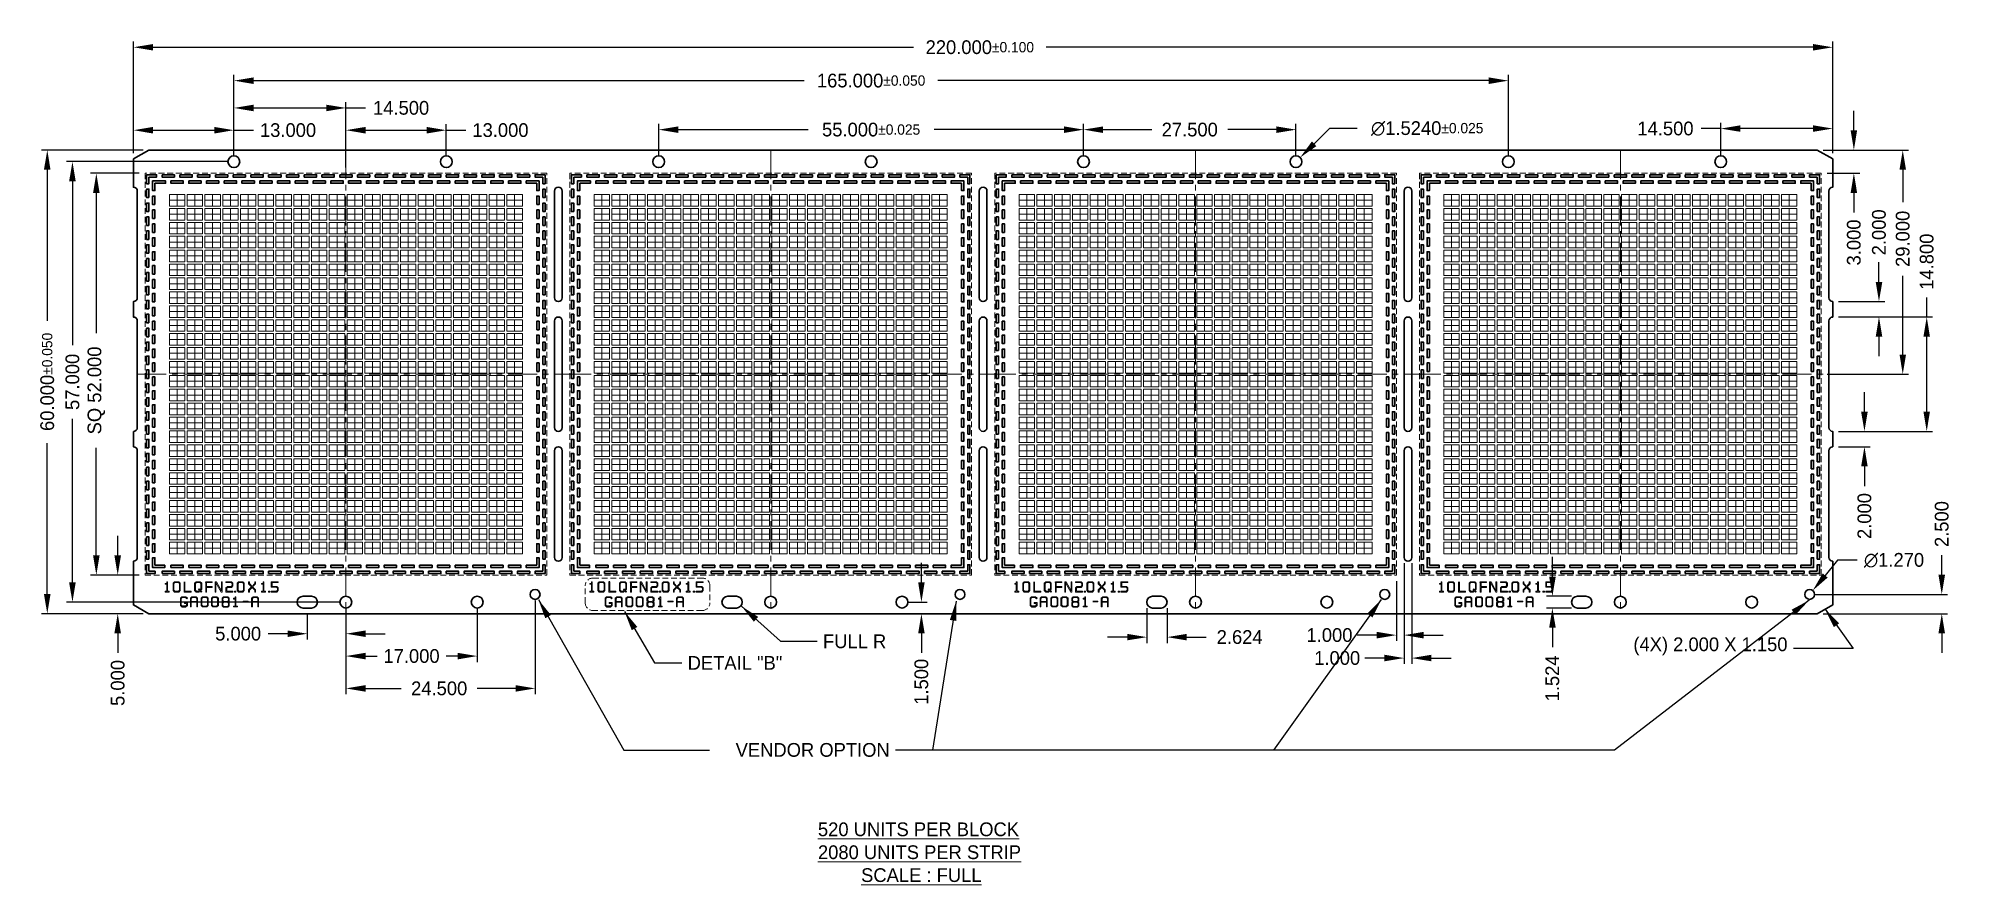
# Model space of a CAD drawing. Extents: x -14 to 234, y 117 to 227.
import ezdxf

# ---------------------------------------------------------------- set-up
doc = ezdxf.new("R2010")
doc.units = 0
doc.header["$LTSCALE"] = 3
doc.header["$MEASUREMENT"] = 0
for name, pattern in [('CENTER', [2, 1.25, -0.25, 0.25, -0.25]), ('HIDDEN', [0.375, 0.25, -0.125]), ('PHANTOM', [2.5, 1.25, -0.25, 0.25, -0.25, 0.25, -0.25])]:
    doc.linetypes.add(name, pattern=pattern)
doc.layers.add('998', color=50, linetype='Continuous')
for name, color, linetype, lineweight in [('CLIN', 1, 'CENTER', 15), ('DETAIL', 6, 'HIDDEN', 15), ('DIM', 4, 'Continuous', 13), ('HIDN', 6, 'HIDDEN', 15), ('OBJ', 3, 'Continuous', 30), ('OBJ1', 7, 'Continuous', 30), ('PHANTOM', 5, 'PHANTOM', 15), ('TEXT', 2, 'Continuous', 20)]:
    doc.layers.add(name, color=color, linetype=linetype, lineweight=lineweight)
doc.dimstyles.new('3DEC X 1', dxfattribs={"dimtxt": 1.778, "dimasz": 2.54, "dimexe": 0.762, "dimexo": 0.762, "dimgap": 0.762, "dimtad": 0, "dimdec": 3, "dimzin": 0, "dimdsep": 46, "dimtxsty": 'Standard', "dimcen": 0.09, "dimadec": 0, "dimazin": 0, "dimtfac": 1, "dimtdec": 3, "dimtofl": 0, "dimtmove": 0, "dimatfit": 3, "dimfxl": 1, "dimtolj": 1, "dimtzin": 0, "dimarcsym": 0})
doc.dimstyles.new('3DEC X 1 DIA', dxfattribs={"dimtxt": 1.778, "dimasz": 2.54, "dimexe": 0.762, "dimexo": 0.762, "dimgap": 0.762, "dimtad": 0, "dimtoh": 1, "dimdec": 3, "dimzin": 0, "dimdsep": 46, "dimtxsty": 'Standard', "dimcen": 0, "dimadec": 0, "dimazin": 0, "dimtfac": 1, "dimtdec": 3, "dimtofl": 0, "dimtmove": 0, "dimatfit": 3, "dimfxl": 1, "dimtolj": 1, "dimtzin": 0, "dimarcsym": 0})

msp = doc.modelspace()

# ---------------------------------------------------------------- texts
at = {"layer": 'DIM', "char_height": 1.778}
for s, insert, attachment_point in [('\\A1;FULL R', (87.98572, 149.87992), 1), ('\\A1;(4X) 2.000 X 1.150', (212.85969, 147.17928), 9), ('\\A1;DETAIL "B"', (70.46597, 147.09031), 1), ('\\A1;VENDOR OPTION', (96.62778, 134.02403), 9)]:
    msp.add_mtext(s, dxfattribs=dict(at, insert=insert, attachment_point=attachment_point))
at = {"layer": 'TEXT'}
for s, p in [('%%U520 UNITS PER BLOCK', (87.33471, 123.77329)), ('%%U2080 UNITS PER STRIP', (87.33471, 120.80996)), ('%%USCALE : FULL', (92.9216, 117.84663))]:
    msp.add_text(s, height=1.778, dxfattribs=at).set_placement(p)

# ---------------------------------------------------------------- blocks, each defined once
blk = doc.blocks.new('*D0')
at = {"layer": 'Defpoints', "color": 0, "transparency": 16777216}
for p in [(-83.28, -68.1), (-83.28, -68.1), (-96.28, -71.82), (-96.28, -71.82), (-83.28, -72.17), (-83.28, -72.17)]:
    blk.add_point(p, dxfattribs=at)
at = {"layer": 'DIM', "color": 0, "lineweight": -2, "transparency": 16777216}
for p, q in [((-96.28, -71.06), (-96.28, -67.34)), ((-96.28, -71.06), (-96.28, -67.34)), ((-93.74, -68.1), (-85.82, -68.1)), ((-93.74, -68.1), (-85.82, -68.1)), ((-83.28, -71.41), (-83.28, -67.34)), ((-83.28, -71.41), (-83.28, -67.34)), ((-83.28, -68.1), (-80.74, -68.1)), ((-83.28, -68.1), (-80.74, -68.1))]:
    blk.add_line(p, q, dxfattribs=at)
at = {"layer": 'DIM', "color": 0, "transparency": 16777216}
for points in [[(-93.74, -67.68), (-93.74, -68.53), (-96.28, -68.1)], [(-93.74, -67.68), (-93.74, -68.53), (-96.28, -68.1)], [(-85.82, -67.68), (-85.82, -68.53), (-83.28, -68.1)], [(-85.82, -67.68), (-85.82, -68.53), (-83.28, -68.1)]]:
    blk.add_solid(points, dxfattribs=at)
at = {"layer": 'DIM', "color": 0, "transparency": 16777216, "insert": (-76.27, -68.1), "char_height": 1.778, "attachment_point": 5}
blk.add_mtext('\\A1;13.000', dxfattribs=at)
blk.add_mtext('\\A1;13.000', dxfattribs=at)
blk = doc.blocks.new('*D1')
at = {"layer": 'Defpoints', "color": 0, "transparency": 16777216}
for p in [(-68.78, -65.22), (-68.78, -65.22), (-83.28, -72.17), (-83.28, -72.17), (-68.78, -73.67), (-68.78, -73.67)]:
    blk.add_point(p, dxfattribs=at)
at = {"layer": 'DIM', "color": 0, "lineweight": -2, "transparency": 16777216}
for p, q in [((-83.28, -71.41), (-83.28, -64.46)), ((-83.28, -71.41), (-83.28, -64.46)), ((-80.74, -65.22), (-71.32, -65.22)), ((-80.74, -65.22), (-71.32, -65.22)), ((-68.78, -72.91), (-68.78, -64.46)), ((-68.78, -72.91), (-68.78, -64.46)), ((-68.78, -65.22), (-66.24, -65.22)), ((-68.78, -65.22), (-66.24, -65.22))]:
    blk.add_line(p, q, dxfattribs=at)
at = {"layer": 'DIM', "color": 0, "transparency": 16777216}
for points in [[(-80.74, -64.8), (-80.74, -65.65), (-83.28, -65.22)], [(-80.74, -64.8), (-80.74, -65.65), (-83.28, -65.22)], [(-71.32, -64.8), (-71.32, -65.65), (-68.78, -65.22)], [(-71.32, -64.8), (-71.32, -65.65), (-68.78, -65.22)]]:
    blk.add_solid(points, dxfattribs=at)
at = {"layer": 'DIM', "color": 0, "transparency": 16777216, "insert": (-61.63, -65.22), "char_height": 1.778, "attachment_point": 5}
blk.add_mtext('\\A1;14.500', dxfattribs=at)
blk.add_mtext('\\A1;14.500', dxfattribs=at)
blk = doc.blocks.new('*D2')
at = {"layer": 'Defpoints', "color": 0, "transparency": 16777216}
for p in [(-55.78, -68.1), (-55.78, -68.1), (-68.78, -73.67), (-68.78, -73.67), (-55.78, -72.17), (-55.78, -72.17)]:
    blk.add_point(p, dxfattribs=at)
at = {"layer": 'DIM', "color": 0, "lineweight": -2, "transparency": 16777216}
for p, q in [((-68.78, -72.91), (-68.78, -67.34)), ((-68.78, -72.91), (-68.78, -67.34)), ((-66.24, -68.1), (-58.32, -68.1)), ((-66.24, -68.1), (-58.32, -68.1)), ((-55.78, -71.41), (-55.78, -67.34)), ((-55.78, -71.41), (-55.78, -67.34)), ((-55.78, -68.1), (-53.24, -68.1)), ((-55.78, -68.1), (-53.24, -68.1))]:
    blk.add_line(p, q, dxfattribs=at)
at = {"layer": 'DIM', "color": 0, "transparency": 16777216}
for points in [[(-66.24, -67.68), (-66.24, -68.53), (-68.78, -68.1)], [(-66.24, -67.68), (-66.24, -68.53), (-68.78, -68.1)], [(-58.32, -67.68), (-58.32, -68.53), (-55.78, -68.1)], [(-58.32, -67.68), (-58.32, -68.53), (-55.78, -68.1)]]:
    blk.add_solid(points, dxfattribs=at)
at = {"layer": 'DIM', "color": 0, "transparency": 16777216, "insert": (-48.77, -68.1), "char_height": 1.778, "attachment_point": 5}
blk.add_mtext('\\A1;13.000', dxfattribs=at)
blk.add_mtext('\\A1;13.000', dxfattribs=at)
blk = doc.blocks.new('*D3')
at = {"layer": 'Defpoints', "color": 0, "transparency": 16777216}
for p in [(26.72, -68.03), (26.72, -68.03), (-28.28, -72.17), (-28.28, -72.17), (26.72, -72.17), (26.72, -72.17)]:
    blk.add_point(p, dxfattribs=at)
at = {"layer": 'DIM', "color": 0, "lineweight": -2, "transparency": 16777216}
for p, q in [((-28.28, -71.41), (-28.28, -67.27)), ((-28.28, -71.41), (-28.28, -67.27)), ((-25.74, -68.03), (-8.95, -68.03)), ((-25.74, -68.03), (-8.95, -68.03)), ((24.18, -68.03), (7.39, -68.03)), ((24.18, -68.03), (7.39, -68.03)), ((26.72, -71.41), (26.72, -67.27)), ((26.72, -71.41), (26.72, -67.27))]:
    blk.add_line(p, q, dxfattribs=at)
at = {"layer": 'DIM', "color": 0, "transparency": 16777216}
for points in [[(-25.74, -67.61), (-25.74, -68.46), (-28.28, -68.03)], [(-25.74, -67.61), (-25.74, -68.46), (-28.28, -68.03)], [(24.18, -67.61), (24.18, -68.46), (26.72, -68.03)], [(24.18, -67.61), (24.18, -68.46), (26.72, -68.03)]]:
    blk.add_solid(points, dxfattribs=at)
at = {"layer": 'DIM', "color": 0, "transparency": 16777216, "insert": (-0.78, -68.03), "char_height": 1.778, "attachment_point": 5}
blk.add_mtext('\\A1;55.000{\\H1.333500;±0.025}', dxfattribs=at)
blk.add_mtext('\\A1;55.000{\\H1.333500;±0.025}', dxfattribs=at)
blk = doc.blocks.new('*D4')
at = {"layer": 'Defpoints', "color": 0, "transparency": 16777216}
for p in [(81.72, -61.69), (81.72, -61.69), (-83.28, -72.17), (-83.28, -72.17), (81.72, -72.17), (81.72, -72.17)]:
    blk.add_point(p, dxfattribs=at)
at = {"layer": 'DIM', "color": 0, "lineweight": -2, "transparency": 16777216}
for p, q in [((-83.28, -71.41), (-83.28, -60.93)), ((-83.28, -71.41), (-83.28, -60.93)), ((-80.74, -61.69), (-9.43, -61.69)), ((-80.74, -61.69), (-9.43, -61.69)), ((79.18, -61.69), (7.87, -61.69)), ((79.18, -61.69), (7.87, -61.69)), ((81.72, -71.41), (81.72, -60.93)), ((81.72, -71.41), (81.72, -60.93))]:
    blk.add_line(p, q, dxfattribs=at)
at = {"layer": 'DIM', "color": 0, "transparency": 16777216}
for points in [[(-80.74, -61.27), (-80.74, -62.12), (-83.28, -61.69)], [(-80.74, -61.27), (-80.74, -62.12), (-83.28, -61.69)], [(79.18, -61.27), (79.18, -62.12), (81.72, -61.69)], [(79.18, -61.27), (79.18, -62.12), (81.72, -61.69)]]:
    blk.add_solid(points, dxfattribs=at)
at = {"layer": 'DIM', "color": 0, "transparency": 16777216, "insert": (-0.78, -61.69), "char_height": 1.778, "attachment_point": 5}
blk.add_mtext('\\A1;165.000{\\H1.333500;±0.050}', dxfattribs=at)
blk.add_mtext('\\A1;165.000{\\H1.333500;±0.050}', dxfattribs=at)
blk = doc.blocks.new('*D5')
at = {"layer": 'Defpoints', "color": 0, "transparency": 16777216}
for p in [(109.22, -67.89), (109.22, -67.89), (109.22, -72.17), (109.22, -72.17), (123.72, -71.82), (123.72, -71.82)]:
    blk.add_point(p, dxfattribs=at)
at = {"layer": 'DIM', "color": 0, "lineweight": -2, "transparency": 16777216}
for p, q in [((109.22, -67.89), (106.68, -67.89)), ((109.22, -67.89), (106.68, -67.89)), ((109.22, -71.41), (109.22, -67.13)), ((109.22, -71.41), (109.22, -67.13)), ((121.18, -67.89), (111.76, -67.89)), ((121.18, -67.89), (111.76, -67.89)), ((123.72, -71.06), (123.72, -67.13)), ((123.72, -71.06), (123.72, -67.13))]:
    blk.add_line(p, q, dxfattribs=at)
at = {"layer": 'DIM', "color": 0, "transparency": 16777216}
for points in [[(111.76, -67.47), (111.76, -68.31), (109.22, -67.89)], [(111.76, -67.47), (111.76, -68.31), (109.22, -67.89)], [(121.18, -67.47), (121.18, -68.31), (123.72, -67.89)], [(121.18, -67.47), (121.18, -68.31), (123.72, -67.89)]]:
    blk.add_solid(points, dxfattribs=at)
at = {"layer": 'DIM', "color": 0, "transparency": 16777216, "insert": (102.06, -67.89), "char_height": 1.778, "attachment_point": 5}
blk.add_mtext('\\A1;14.500', dxfattribs=at)
blk.add_mtext('\\A1;14.500', dxfattribs=at)
blk = doc.blocks.new('*D6')
at = {"layer": 'Defpoints', "color": 0, "transparency": 16777216}
for p in [(54.22, -68.03), (54.22, -68.03), (26.72, -72.17), (26.72, -72.17), (54.22, -72.17), (54.22, -72.17)]:
    blk.add_point(p, dxfattribs=at)
at = {"layer": 'DIM', "color": 0, "lineweight": -2, "transparency": 16777216}
for p, q in [((26.72, -71.41), (26.72, -67.27)), ((26.72, -71.41), (26.72, -67.27)), ((29.26, -68.03), (35.56, -68.03)), ((29.26, -68.03), (35.56, -68.03)), ((51.68, -68.03), (45.38, -68.03)), ((51.68, -68.03), (45.38, -68.03)), ((54.22, -71.41), (54.22, -67.27)), ((54.22, -71.41), (54.22, -67.27))]:
    blk.add_line(p, q, dxfattribs=at)
at = {"layer": 'DIM', "color": 0, "transparency": 16777216}
for points in [[(29.26, -67.61), (29.26, -68.46), (26.72, -68.03)], [(29.26, -67.61), (29.26, -68.46), (26.72, -68.03)], [(51.68, -67.61), (51.68, -68.46), (54.22, -68.03)], [(51.68, -67.61), (51.68, -68.46), (54.22, -68.03)]]:
    blk.add_solid(points, dxfattribs=at)
at = {"layer": 'DIM', "color": 0, "transparency": 16777216, "insert": (40.47, -68.03), "char_height": 1.778, "attachment_point": 5}
blk.add_mtext('\\A1;27.500', dxfattribs=at)
blk.add_mtext('\\A1;27.500', dxfattribs=at)
blk = doc.blocks.new('*D7')
at = {"layer": 'Defpoints', "color": 0, "transparency": 16777216}
for p in [(-73.78, -129.94), (-73.78, -129.94), (-68.78, -129.17), (-68.78, -129.17), (-73.78, -133.26), (-73.78, -133.26)]:
    blk.add_point(p, dxfattribs=at)
at = {"layer": 'DIM', "color": 0, "lineweight": -2, "transparency": 16777216}
for p, q in [((-73.78, -130.7), (-73.78, -134.02)), ((-73.78, -130.7), (-73.78, -134.02)), ((-68.78, -129.94), (-68.78, -134.02)), ((-68.78, -129.94), (-68.78, -134.02)), ((-76.32, -133.26), (-78.86, -133.26)), ((-76.32, -133.26), (-78.86, -133.26)), ((-66.24, -133.26), (-63.7, -133.26)), ((-66.24, -133.26), (-63.7, -133.26))]:
    blk.add_line(p, q, dxfattribs=at)
at = {"layer": 'DIM', "color": 0, "transparency": 16777216}
for points in [[(-76.32, -132.84), (-76.32, -133.68), (-73.78, -133.26)], [(-76.32, -132.84), (-76.32, -133.68), (-73.78, -133.26)], [(-66.24, -132.84), (-66.24, -133.68), (-68.78, -133.26)], [(-66.24, -132.84), (-66.24, -133.68), (-68.78, -133.26)]]:
    blk.add_solid(points, dxfattribs=at)
at = {"layer": 'DIM', "color": 0, "transparency": 16777216, "insert": (-82.73, -133.26), "char_height": 1.778, "attachment_point": 5}
blk.add_mtext('\\A1;5.000', dxfattribs=at)
blk.add_mtext('\\A1;5.000', dxfattribs=at)
blk = doc.blocks.new('*D8')
at = {"layer": 'Defpoints', "color": 0, "transparency": 16777216}
for p in [(-68.78, -129.17), (-68.78, -129.17), (-51.78, -129.17), (-51.78, -129.17), (-68.78, -136.15), (-68.78, -136.15)]:
    blk.add_point(p, dxfattribs=at)
at = {"layer": 'DIM', "color": 0, "lineweight": -2, "transparency": 16777216}
for p, q in [((-68.78, -129.94), (-68.78, -136.92)), ((-68.78, -129.94), (-68.78, -136.92)), ((-51.78, -129.94), (-51.78, -136.92)), ((-51.78, -129.94), (-51.78, -136.92)), ((-66.24, -136.15), (-64.75, -136.15)), ((-66.24, -136.15), (-64.75, -136.15)), ((-54.32, -136.15), (-55.81, -136.15)), ((-54.32, -136.15), (-55.81, -136.15))]:
    blk.add_line(p, q, dxfattribs=at)
at = {"layer": 'DIM', "color": 0, "transparency": 16777216}
for points in [[(-66.24, -135.73), (-66.24, -136.58), (-68.78, -136.15)], [(-66.24, -135.73), (-66.24, -136.58), (-68.78, -136.15)], [(-54.32, -135.73), (-54.32, -136.58), (-51.78, -136.15)], [(-54.32, -135.73), (-54.32, -136.58), (-51.78, -136.15)]]:
    blk.add_solid(points, dxfattribs=at)
at = {"layer": 'DIM', "color": 0, "transparency": 16777216, "insert": (-60.28, -136.15), "char_height": 1.778, "attachment_point": 5}
blk.add_mtext('\\A1;17.000', dxfattribs=at)
blk.add_mtext('\\A1;17.000', dxfattribs=at)
blk = doc.blocks.new('*D9')
at = {"layer": 'Defpoints', "color": 0, "transparency": 16777216}
for p in [(-94.78, -73.67), (-94.78, -73.67), (-101.09, -125.67), (-101.09, -125.67), (-94.78, -125.67), (-94.78, -125.67)]:
    blk.add_point(p, dxfattribs=at)
at = {"layer": 'DIM', "color": 0, "lineweight": -2, "transparency": 16777216}
for p, q in [((-95.54, -73.67), (-101.85, -73.67)), ((-95.54, -73.67), (-101.85, -73.67)), ((-101.09, -76.21), (-101.09, -94.35)), ((-101.09, -76.21), (-101.09, -94.35)), ((-101.09, -123.13), (-101.09, -109.21)), ((-101.09, -123.13), (-101.09, -109.21)), ((-95.54, -125.67), (-101.85, -125.67)), ((-95.54, -125.67), (-101.85, -125.67))]:
    blk.add_line(p, q, dxfattribs=at)
at = {"layer": 'DIM', "color": 0, "transparency": 16777216}
for points in [[(-101.51, -76.21), (-100.67, -76.21), (-101.09, -73.67)], [(-101.51, -76.21), (-100.67, -76.21), (-101.09, -73.67)], [(-101.51, -123.13), (-100.67, -123.13), (-101.09, -125.67)], [(-101.51, -123.13), (-100.67, -123.13), (-101.09, -125.67)]]:
    blk.add_solid(points, dxfattribs=at)
at = {"layer": 'DIM', "color": 0, "transparency": 16777216, "insert": (-101.09, -101.78), "char_height": 1.778, "attachment_point": 5, "rotation": 90}
blk.add_mtext('\\A1;SQ 52.000', dxfattribs=at)
blk.add_mtext('\\A1;SQ 52.000', dxfattribs=at)
blk = doc.blocks.new('*D10')
at = {"layer": 'Defpoints', "color": 0, "transparency": 16777216}
for p in [(-94.78, -125.67), (-94.78, -125.67), (-98.32, -130.67), (-98.32, -130.67), (-94.28, -130.67), (-94.28, -130.67)]:
    blk.add_point(p, dxfattribs=at)
at = {"layer": 'DIM', "color": 0, "lineweight": -2, "transparency": 16777216}
for p, q in [((-98.32, -123.13), (-98.32, -120.59)), ((-98.32, -123.13), (-98.32, -120.59)), ((-95.54, -125.67), (-99.08, -125.67)), ((-95.54, -125.67), (-99.08, -125.67)), ((-95.04, -130.67), (-99.08, -130.67)), ((-95.04, -130.67), (-99.08, -130.67)), ((-98.32, -133.21), (-98.32, -135.75)), ((-98.32, -133.21), (-98.32, -135.75))]:
    blk.add_line(p, q, dxfattribs=at)
at = {"layer": 'DIM', "color": 0, "transparency": 16777216}
for points in [[(-98.75, -123.13), (-97.9, -123.13), (-98.32, -125.67)], [(-98.75, -123.13), (-97.9, -123.13), (-98.32, -125.67)], [(-98.75, -133.21), (-97.9, -133.21), (-98.32, -130.67)], [(-98.75, -133.21), (-97.9, -133.21), (-98.32, -130.67)]]:
    blk.add_solid(points, dxfattribs=at)
at = {"layer": 'DIM', "color": 0, "transparency": 16777216, "insert": (-98.32, -139.63), "char_height": 1.778, "attachment_point": 5, "rotation": 90}
blk.add_mtext('\\A1;5.000', dxfattribs=at)
blk.add_mtext('\\A1;5.000', dxfattribs=at)
blk = doc.blocks.new('*D11')
at = {"layer": 'Defpoints', "color": 0, "transparency": 16777216}
for p in [(-83.28, -72.17), (-83.28, -72.17), (-104.18, -129.17), (-104.18, -129.17), (-68.78, -129.17), (-68.78, -129.17)]:
    blk.add_point(p, dxfattribs=at)
at = {"layer": 'DIM', "color": 0, "lineweight": -2, "transparency": 16777216}
for p, q in [((-84.04, -72.17), (-104.95, -72.17)), ((-84.04, -72.17), (-104.95, -72.17)), ((-104.18, -74.71), (-104.18, -95.91)), ((-104.18, -74.71), (-104.18, -95.91)), ((-104.18, -126.63), (-104.18, -105.44)), ((-104.18, -126.63), (-104.18, -105.44)), ((-69.54, -129.17), (-104.95, -129.17)), ((-69.54, -129.17), (-104.95, -129.17))]:
    blk.add_line(p, q, dxfattribs=at)
at = {"layer": 'DIM', "color": 0, "transparency": 16777216}
for points in [[(-104.61, -74.71), (-103.76, -74.71), (-104.18, -72.17)], [(-104.61, -74.71), (-103.76, -74.71), (-104.18, -72.17)], [(-104.61, -126.63), (-103.76, -126.63), (-104.18, -129.17)], [(-104.61, -126.63), (-103.76, -126.63), (-104.18, -129.17)]]:
    blk.add_solid(points, dxfattribs=at)
at = {"layer": 'DIM', "color": 0, "transparency": 16777216, "insert": (-104.18, -100.67), "char_height": 1.778, "attachment_point": 5, "rotation": 90}
blk.add_mtext('\\A1;57.000', dxfattribs=at)
blk.add_mtext('\\A1;57.000', dxfattribs=at)
blk = doc.blocks.new('*D12')
at = {"layer": 'Defpoints', "color": 0, "transparency": 16777216}
for p in [(-107.44, -70.67), (-107.44, -70.67), (-94.28, -70.67), (-94.28, -70.67), (-94.28, -130.67), (-94.28, -130.67)]:
    blk.add_point(p, dxfattribs=at)
at = {"layer": 'DIM', "color": 0, "lineweight": -2, "transparency": 16777216}
for p, q in [((-95.04, -70.67), (-108.2, -70.67)), ((-95.04, -70.67), (-108.2, -70.67)), ((-107.44, -73.21), (-107.44, -92.76)), ((-107.44, -73.21), (-107.44, -92.76)), ((-107.44, -128.13), (-107.44, -108.59)), ((-107.44, -128.13), (-107.44, -108.59)), ((-95.04, -130.67), (-108.2, -130.67)), ((-95.04, -130.67), (-108.2, -130.67))]:
    blk.add_line(p, q, dxfattribs=at)
at = {"layer": 'DIM', "color": 0, "transparency": 16777216}
for points in [[(-107.87, -73.21), (-107.02, -73.21), (-107.44, -70.67)], [(-107.87, -73.21), (-107.02, -73.21), (-107.44, -70.67)], [(-107.87, -128.13), (-107.02, -128.13), (-107.44, -130.67)], [(-107.87, -128.13), (-107.02, -128.13), (-107.44, -130.67)]]:
    blk.add_solid(points, dxfattribs=at)
at = {"layer": 'DIM', "color": 0, "transparency": 16777216, "insert": (-107.44, -100.67), "char_height": 1.778, "attachment_point": 5, "rotation": 90}
blk.add_mtext('\\A1;60.000{\\H1.333500;±0.050}', dxfattribs=at)
blk.add_mtext('\\A1;60.000{\\H1.333500;±0.050}', dxfattribs=at)
blk = doc.blocks.new('*D13')
at = {"layer": 'Defpoints', "color": 0, "transparency": 16777216}
for p in [(68.22, -123.37), (68.22, -123.37), (67.22, -125.67), (67.22, -125.67), (67.22, -133.44), (67.22, -133.44)]:
    blk.add_point(p, dxfattribs=at)
at = {"layer": 'DIM', "color": 0, "lineweight": -2, "transparency": 16777216}
for p, q in [((68.22, -124.14), (68.22, -134.2)), ((68.22, -124.14), (68.22, -134.2)), ((67.22, -126.44), (67.22, -134.2)), ((67.22, -126.44), (67.22, -134.2)), ((64.68, -133.44), (62.14, -133.44)), ((64.68, -133.44), (62.14, -133.44)), ((70.76, -133.44), (73.3, -133.44)), ((70.76, -133.44), (73.3, -133.44))]:
    blk.add_line(p, q, dxfattribs=at)
at = {"layer": 'DIM', "color": 0, "transparency": 16777216}
for points in [[(64.68, -133.02), (64.68, -133.87), (67.22, -133.44)], [(64.68, -133.02), (64.68, -133.87), (67.22, -133.44)], [(70.76, -133.02), (70.76, -133.87), (68.22, -133.44)], [(70.76, -133.02), (70.76, -133.87), (68.22, -133.44)]]:
    blk.add_solid(points, dxfattribs=at)
at = {"layer": 'DIM', "color": 0, "transparency": 16777216, "insert": (58.56, -133.44), "char_height": 1.778, "attachment_point": 5}
blk.add_mtext('\\A1;1.000', dxfattribs=at)
blk.add_mtext('\\A1;1.000', dxfattribs=at)
blk = doc.blocks.new('*D14')
at = {"layer": 'Defpoints', "color": 0, "transparency": 16777216}
for p in [(68.22, -123.37), (68.22, -123.37), (69.22, -123.37), (69.22, -123.37), (68.22, -136.41), (68.22, -136.41)]:
    blk.add_point(p, dxfattribs=at)
at = {"layer": 'DIM', "color": 0, "lineweight": -2, "transparency": 16777216}
for p, q in [((68.22, -124.14), (68.22, -137.17)), ((68.22, -124.14), (68.22, -137.17)), ((69.22, -124.14), (69.22, -137.17)), ((69.22, -124.14), (69.22, -137.17)), ((65.68, -136.41), (63.14, -136.41)), ((65.68, -136.41), (63.14, -136.41)), ((71.76, -136.41), (74.3, -136.41)), ((71.76, -136.41), (74.3, -136.41))]:
    blk.add_line(p, q, dxfattribs=at)
at = {"layer": 'DIM', "color": 0, "transparency": 16777216}
for points in [[(65.68, -135.98), (65.68, -136.83), (68.22, -136.41)], [(65.68, -135.98), (65.68, -136.83), (68.22, -136.41)], [(71.76, -135.98), (71.76, -136.83), (69.22, -136.41)], [(71.76, -135.98), (71.76, -136.83), (69.22, -136.41)]]:
    blk.add_solid(points, dxfattribs=at)
at = {"layer": 'DIM', "color": 0, "transparency": 16777216, "insert": (59.56, -136.41), "char_height": 1.778, "attachment_point": 5}
blk.add_mtext('\\A1;1.000', dxfattribs=at)
blk.add_mtext('\\A1;1.000', dxfattribs=at)
blk = doc.blocks.new('*D15')
at = {"layer": 'Defpoints', "color": 0, "transparency": 16777216}
for p in [(34.91, -129.17), (34.91, -129.17), (37.53, -129.17), (37.53, -129.17), (37.53, -133.7), (37.53, -133.7)]:
    blk.add_point(p, dxfattribs=at)
at = {"layer": 'DIM', "color": 0, "lineweight": -2, "transparency": 16777216}
for p, q in [((34.91, -129.94), (34.91, -134.46)), ((34.91, -129.94), (34.91, -134.46)), ((37.53, -129.94), (37.53, -134.46)), ((37.53, -129.94), (37.53, -134.46)), ((32.37, -133.7), (29.83, -133.7)), ((32.37, -133.7), (29.83, -133.7)), ((40.07, -133.7), (42.61, -133.7)), ((40.07, -133.7), (42.61, -133.7))]:
    blk.add_line(p, q, dxfattribs=at)
at = {"layer": 'DIM', "color": 0, "transparency": 16777216}
for points in [[(32.37, -133.28), (32.37, -134.12), (34.91, -133.7)], [(32.37, -133.28), (32.37, -134.12), (34.91, -133.7)], [(40.07, -133.28), (40.07, -134.12), (37.53, -133.7)], [(40.07, -133.28), (40.07, -134.12), (37.53, -133.7)]]:
    blk.add_solid(points, dxfattribs=at)
at = {"layer": 'DIM', "color": 0, "transparency": 16777216, "insert": (46.93, -133.7), "char_height": 1.778, "attachment_point": 5}
blk.add_mtext('\\A1;2.624', dxfattribs=at)
blk.add_mtext('\\A1;2.624', dxfattribs=at)
blk = doc.blocks.new('*D16')
at = {"layer": 'Defpoints', "color": 0, "transparency": 16777216}
for p in [(90.67, -128.41), (90.67, -128.41), (87.42, -129.94), (87.42, -129.94), (90.67, -129.94), (90.67, -129.94)]:
    blk.add_point(p, dxfattribs=at)
at = {"layer": 'DIM', "color": 0, "lineweight": -2, "transparency": 16777216}
for p, q in [((87.42, -125.87), (87.42, -123.33)), ((87.42, -125.87), (87.42, -123.33)), ((89.91, -128.41), (86.66, -128.41)), ((89.91, -128.41), (86.66, -128.41)), ((89.91, -129.94), (86.66, -129.94)), ((89.91, -129.94), (86.66, -129.94)), ((87.42, -132.48), (87.42, -135.02)), ((87.42, -132.48), (87.42, -135.02))]:
    blk.add_line(p, q, dxfattribs=at)
at = {"layer": 'DIM', "color": 0, "transparency": 16777216}
for points in [[(87, -125.87), (87.85, -125.87), (87.42, -128.41)], [(87, -125.87), (87.85, -125.87), (87.42, -128.41)], [(87, -132.48), (87.85, -132.48), (87.42, -129.94)], [(87, -132.48), (87.85, -132.48), (87.42, -129.94)]]:
    blk.add_solid(points, dxfattribs=at)
at = {"layer": 'DIM', "color": 0, "transparency": 16777216, "insert": (87.42, -139.04), "char_height": 1.778, "attachment_point": 5, "rotation": 90}
blk.add_mtext('\\A1;1.524', dxfattribs=at)
blk.add_mtext('\\A1;1.524', dxfattribs=at)
blk = doc.blocks.new('*D17')
at = {"layer": 'Defpoints', "color": 0, "transparency": 16777216}
for p in [(121.72, -70.67), (121.72, -70.67), (126.45, -70.67), (126.45, -70.67), (122.22, -73.67), (122.22, -73.67)]:
    blk.add_point(p, dxfattribs=at)
at = {"layer": 'DIM', "color": 0, "lineweight": -2, "transparency": 16777216}
for p, q in [((126.45, -68.13), (126.45, -65.59)), ((126.45, -68.13), (126.45, -65.59)), ((122.48, -70.67), (127.21, -70.67)), ((122.48, -70.67), (127.21, -70.67)), ((122.98, -73.67), (127.21, -73.67)), ((122.98, -73.67), (127.21, -73.67)), ((126.45, -76.21), (126.45, -78.75)), ((126.45, -76.21), (126.45, -78.75))]:
    blk.add_line(p, q, dxfattribs=at)
at = {"layer": 'DIM', "color": 0, "transparency": 16777216}
for points in [[(126.03, -68.13), (126.87, -68.13), (126.45, -70.67)], [(126.03, -68.13), (126.87, -68.13), (126.45, -70.67)], [(126.03, -76.21), (126.87, -76.21), (126.45, -73.67)], [(126.03, -76.21), (126.87, -76.21), (126.45, -73.67)]]:
    blk.add_solid(points, dxfattribs=at)
at = {"layer": 'DIM', "color": 0, "transparency": 16777216, "insert": (126.45, -82.63), "char_height": 1.778, "attachment_point": 5, "rotation": 90}
blk.add_mtext('\\A1;3.000', dxfattribs=at)
blk.add_mtext('\\A1;3.000', dxfattribs=at)
blk = doc.blocks.new('*D18')
at = {"layer": 'Defpoints', "color": 0, "transparency": 16777216}
for p in [(123.72, -90.27), (123.72, -90.27), (129.7, -90.27), (129.7, -90.27), (123.72, -92.27), (123.72, -92.27)]:
    blk.add_point(p, dxfattribs=at)
at = {"layer": 'DIM', "color": 0, "lineweight": -2, "transparency": 16777216}
for p, q in [((129.7, -87.73), (129.7, -85.19)), ((129.7, -87.73), (129.7, -85.19)), ((124.48, -90.27), (130.46, -90.27)), ((124.48, -90.27), (130.46, -90.27)), ((124.48, -92.27), (130.46, -92.27)), ((124.48, -92.27), (130.46, -92.27)), ((129.7, -94.81), (129.7, -97.35)), ((129.7, -94.81), (129.7, -97.35))]:
    blk.add_line(p, q, dxfattribs=at)
at = {"layer": 'DIM', "color": 0, "transparency": 16777216}
for points in [[(129.28, -87.73), (130.13, -87.73), (129.7, -90.27)], [(129.28, -87.73), (130.13, -87.73), (129.7, -90.27)], [(129.28, -94.81), (130.13, -94.81), (129.7, -92.27)], [(129.28, -94.81), (130.13, -94.81), (129.7, -92.27)]]:
    blk.add_solid(points, dxfattribs=at)
at = {"layer": 'DIM', "color": 0, "transparency": 16777216, "insert": (129.7, -81.32), "char_height": 1.778, "attachment_point": 5, "rotation": 90}
blk.add_mtext('\\A1;2.000', dxfattribs=at)
blk.add_mtext('\\A1;2.000', dxfattribs=at)
blk = doc.blocks.new('*D19')
at = {"layer": 'Defpoints', "color": 0, "transparency": 16777216}
for p in [(121.72, -70.67), (121.72, -70.67), (132.78, -70.67), (132.78, -70.67), (122.22, -99.67), (122.22, -99.67)]:
    blk.add_point(p, dxfattribs=at)
at = {"layer": 'DIM', "color": 0, "lineweight": -2, "transparency": 16777216}
for p, q in [((122.48, -70.67), (133.54, -70.67)), ((122.48, -70.67), (133.54, -70.67)), ((132.78, -73.21), (132.78, -77.4)), ((132.78, -73.21), (132.78, -77.4)), ((132.78, -97.13), (132.78, -86.93)), ((132.78, -97.13), (132.78, -86.93)), ((122.98, -99.67), (133.54, -99.67)), ((122.98, -99.67), (133.54, -99.67))]:
    blk.add_line(p, q, dxfattribs=at)
at = {"layer": 'DIM', "color": 0, "transparency": 16777216}
for points in [[(132.36, -73.21), (133.2, -73.21), (132.78, -70.67)], [(132.36, -73.21), (133.2, -73.21), (132.78, -70.67)], [(132.36, -97.13), (133.2, -97.13), (132.78, -99.67)], [(132.36, -97.13), (133.2, -97.13), (132.78, -99.67)]]:
    blk.add_solid(points, dxfattribs=at)
at = {"layer": 'DIM', "color": 0, "transparency": 16777216, "insert": (132.78, -82.16), "char_height": 1.778, "attachment_point": 5, "rotation": 90}
blk.add_mtext('\\A1;29.000', dxfattribs=at)
blk.add_mtext('\\A1;29.000', dxfattribs=at)
blk = doc.blocks.new('*D20')
at = {"layer": 'Defpoints', "color": 0, "transparency": 16777216}
for p in [(123.72, -92.27), (123.72, -92.27), (135.88, -92.27), (135.88, -92.27), (123.72, -107.07), (123.72, -107.07)]:
    blk.add_point(p, dxfattribs=at)
at = {"layer": 'DIM', "color": 0, "lineweight": -2, "transparency": 16777216}
for p, q in [((135.88, -92.27), (135.88, -89.73)), ((135.88, -92.27), (135.88, -89.73)), ((124.48, -92.27), (136.64, -92.27)), ((124.48, -92.27), (136.64, -92.27)), ((135.88, -104.53), (135.88, -94.81)), ((135.88, -104.53), (135.88, -94.81)), ((124.48, -107.07), (136.64, -107.07)), ((124.48, -107.07), (136.64, -107.07))]:
    blk.add_line(p, q, dxfattribs=at)
at = {"layer": 'DIM', "color": 0, "transparency": 16777216}
for points in [[(135.46, -94.81), (136.3, -94.81), (135.88, -92.27)], [(135.46, -94.81), (136.3, -94.81), (135.88, -92.27)], [(135.46, -104.53), (136.3, -104.53), (135.88, -107.07)], [(135.46, -104.53), (136.3, -104.53), (135.88, -107.07)]]:
    blk.add_solid(points, dxfattribs=at)
at = {"layer": 'DIM', "color": 0, "transparency": 16777216, "insert": (135.88, -85.12), "char_height": 1.778, "attachment_point": 5, "rotation": 90}
blk.add_mtext('\\A1;14.800', dxfattribs=at)
blk.add_mtext('\\A1;14.800', dxfattribs=at)
blk = doc.blocks.new('*D21')
at = {"layer": 'Defpoints', "color": 0, "transparency": 16777216}
for p in [(123.72, -107.07), (123.72, -107.07), (123.72, -109.07), (123.72, -109.07), (127.82, -109.07), (127.82, -109.07)]:
    blk.add_point(p, dxfattribs=at)
at = {"layer": 'DIM', "color": 0, "lineweight": -2, "transparency": 16777216}
for p, q in [((127.82, -104.53), (127.82, -101.99)), ((127.82, -104.53), (127.82, -101.99)), ((124.48, -107.07), (128.58, -107.07)), ((124.48, -107.07), (128.58, -107.07)), ((124.48, -109.07), (128.58, -109.07)), ((124.48, -109.07), (128.58, -109.07)), ((127.82, -111.61), (127.82, -114.15)), ((127.82, -111.61), (127.82, -114.15))]:
    blk.add_line(p, q, dxfattribs=at)
at = {"layer": 'DIM', "color": 0, "transparency": 16777216}
for points in [[(127.39, -104.53), (128.24, -104.53), (127.82, -107.07)], [(127.39, -104.53), (128.24, -104.53), (127.82, -107.07)], [(127.39, -111.61), (128.24, -111.61), (127.82, -109.07)], [(127.39, -111.61), (128.24, -111.61), (127.82, -109.07)]]:
    blk.add_solid(points, dxfattribs=at)
at = {"layer": 'DIM', "color": 0, "transparency": 16777216, "insert": (127.82, -118.03), "char_height": 1.778, "attachment_point": 5, "rotation": 90}
blk.add_mtext('\\A1;2.000', dxfattribs=at)
blk.add_mtext('\\A1;2.000', dxfattribs=at)
blk = doc.blocks.new('*D22')
at = {"layer": 'Defpoints', "color": 0, "transparency": 16777216}
for p in [(54.76, -71.64), (54.76, -71.64), (53.68, -72.71), (53.68, -72.71)]:
    blk.add_point(p, dxfattribs=at)
at = {"layer": 'DIM', "color": 0, "lineweight": -2, "transparency": 16777216}
for p, q in [((58.58, -67.89), (56.58, -69.86)), ((58.58, -67.89), (56.58, -69.86)), ((62.15, -67.89), (58.58, -67.89)), ((62.15, -67.89), (58.58, -67.89))]:
    blk.add_line(p, q, dxfattribs=at)
at = {"layer": 'DIM', "color": 0, "transparency": 16777216}
blk.add_solid([(56.28, -69.56), (56.87, -70.16), (54.76, -71.64)], dxfattribs=at)
blk.add_solid([(56.28, -69.56), (56.87, -70.16), (54.76, -71.64)], dxfattribs=at)
at = {"layer": 'DIM', "color": 0, "transparency": 16777216, "insert": (71.21, -67.89), "char_height": 1.778, "attachment_point": 5}
blk.add_mtext('\\A1;∅1.5240{\\H1.333500;±0.025}', dxfattribs=at)
blk.add_mtext('\\A1;∅1.5240{\\H1.333500;±0.025}', dxfattribs=at)
blk = doc.blocks.new('*D23')
at = {"layer": 'Defpoints', "color": 0, "transparency": 16777216}
for p in [(120.32, -128.66), (120.32, -128.66), (121.12, -127.68), (121.12, -127.68)]:
    blk.add_point(p, dxfattribs=at)
at = {"layer": 'DIM', "color": 0, "lineweight": -2, "transparency": 16777216}
for p, q in [((124.35, -123.76), (122.74, -125.72)), ((124.35, -123.76), (122.74, -125.72)), ((126.89, -123.76), (124.35, -123.76)), ((126.89, -123.76), (124.35, -123.76))]:
    blk.add_line(p, q, dxfattribs=at)
at = {"layer": 'DIM', "color": 0, "transparency": 16777216}
blk.add_solid([(122.41, -125.45), (123.06, -125.99), (121.12, -127.68)], dxfattribs=at)
blk.add_solid([(122.41, -125.45), (123.06, -125.99), (121.12, -127.68)], dxfattribs=at)
at = {"layer": 'DIM', "color": 0, "transparency": 16777216, "insert": (131.65, -123.76), "char_height": 1.778, "attachment_point": 5}
blk.add_mtext('\\A1;∅1.270', dxfattribs=at)
blk.add_mtext('\\A1;∅1.270', dxfattribs=at)
blk = doc.blocks.new('*D24')
at = {"layer": 'Defpoints', "color": 0, "transparency": 16777216}
for p in [(-44.28, -128.17), (-44.28, -128.17), (-68.78, -129.17), (-68.78, -129.17), (-44.28, -140.34), (-44.28, -140.34)]:
    blk.add_point(p, dxfattribs=at)
at = {"layer": 'DIM', "color": 0, "lineweight": -2, "transparency": 16777216}
for p, q in [((-68.78, -129.94), (-68.78, -141.1)), ((-68.78, -129.94), (-68.78, -141.1)), ((-44.28, -128.94), (-44.28, -141.1)), ((-44.28, -128.94), (-44.28, -141.1)), ((-66.24, -140.34), (-61.61, -140.34)), ((-66.24, -140.34), (-61.61, -140.34)), ((-46.82, -140.34), (-51.79, -140.34)), ((-46.82, -140.34), (-51.79, -140.34))]:
    blk.add_line(p, q, dxfattribs=at)
at = {"layer": 'DIM', "color": 0, "transparency": 16777216}
for points in [[(-66.24, -139.91), (-66.24, -140.76), (-68.78, -140.34)], [(-66.24, -139.91), (-66.24, -140.76), (-68.78, -140.34)], [(-46.82, -139.91), (-46.82, -140.76), (-44.28, -140.34)], [(-46.82, -139.91), (-46.82, -140.76), (-44.28, -140.34)]]:
    blk.add_solid(points, dxfattribs=at)
at = {"layer": 'DIM', "color": 0, "transparency": 16777216, "insert": (-56.7, -140.34), "char_height": 1.778, "attachment_point": 5}
blk.add_mtext('\\A1;24.500', dxfattribs=at)
blk.add_mtext('\\A1;24.500', dxfattribs=at)
blk = doc.blocks.new('*D25')
at = {"layer": 'Defpoints', "color": 0, "transparency": 16777216}
for p in [(3.22, -129.17), (3.22, -129.17), (3.22, -130.67), (3.22, -130.67), (5.73, -130.67), (5.73, -130.67)]:
    blk.add_point(p, dxfattribs=at)
at = {"layer": 'DIM', "color": 0, "lineweight": -2, "transparency": 16777216}
for p, q in [((5.73, -126.63), (5.73, -124.09)), ((5.73, -126.63), (5.73, -124.09)), ((3.98, -129.17), (6.49, -129.17)), ((3.98, -129.17), (6.49, -129.17)), ((3.98, -130.67), (6.49, -130.67)), ((3.98, -130.67), (6.49, -130.67)), ((5.73, -133.21), (5.73, -135.75)), ((5.73, -133.21), (5.73, -135.75))]:
    blk.add_line(p, q, dxfattribs=at)
at = {"layer": 'DIM', "color": 0, "transparency": 16777216}
for points in [[(5.31, -126.63), (6.15, -126.63), (5.73, -129.17)], [(5.31, -126.63), (6.15, -126.63), (5.73, -129.17)], [(5.31, -133.21), (6.15, -133.21), (5.73, -130.67)], [(5.31, -133.21), (6.15, -133.21), (5.73, -130.67)]]:
    blk.add_solid(points, dxfattribs=at)
at = {"layer": 'DIM', "color": 0, "transparency": 16777216, "insert": (5.73, -139.48), "char_height": 1.778, "attachment_point": 5, "rotation": 90}
blk.add_mtext('\\A1;1.500', dxfattribs=at)
blk.add_mtext('\\A1;1.500', dxfattribs=at)
blk = doc.blocks.new('*D26')
at = {"layer": 'Defpoints', "color": 0, "transparency": 16777216}
for p in [(123.72, -57.37), (123.72, -57.37), (-96.28, -71.82), (-96.28, -71.82), (123.72, -71.82), (123.72, -71.82)]:
    blk.add_point(p, dxfattribs=at)
at = {"layer": 'DIM', "color": 0, "lineweight": -2, "transparency": 16777216}
for p, q in [((-96.28, -71.06), (-96.28, -56.61)), ((-96.28, -71.06), (-96.28, -56.61)), ((123.72, -71.06), (123.72, -56.61)), ((123.72, -71.06), (123.72, -56.61)), ((-93.74, -57.37), (4.72, -57.37)), ((-93.74, -57.37), (4.72, -57.37)), ((121.18, -57.37), (21.87, -57.37)), ((121.18, -57.37), (21.87, -57.37))]:
    blk.add_line(p, q, dxfattribs=at)
at = {"layer": 'DIM', "color": 0, "transparency": 16777216}
for points in [[(-93.74, -56.95), (-93.74, -57.79), (-96.28, -57.37)], [(-93.74, -56.95), (-93.74, -57.79), (-96.28, -57.37)], [(121.18, -56.95), (121.18, -57.79), (123.72, -57.37)], [(121.18, -56.95), (121.18, -57.79), (123.72, -57.37)]]:
    blk.add_solid(points, dxfattribs=at)
at = {"layer": 'DIM', "color": 0, "transparency": 16777216, "insert": (13.29, -57.37), "char_height": 1.778, "attachment_point": 5}
blk.add_mtext('\\A1;220.000{\\H1.333500;±0.100}', dxfattribs=at)
blk.add_mtext('\\A1;220.000{\\H1.333500;±0.100}', dxfattribs=at)
blk = doc.blocks.new('*D27')
at = {"layer": 'Defpoints', "color": 0, "transparency": 16777216}
for p in [(120.72, -128.17), (120.72, -128.17), (137.83, -128.17), (137.83, -128.17), (121.72, -130.67), (121.72, -130.67)]:
    blk.add_point(p, dxfattribs=at)
at = {"layer": 'DIM', "color": 0, "lineweight": -2, "transparency": 16777216}
for p, q in [((137.83, -125.63), (137.83, -123.09)), ((137.83, -125.63), (137.83, -123.09)), ((121.48, -128.17), (138.59, -128.17)), ((121.48, -128.17), (138.59, -128.17)), ((122.48, -130.67), (138.59, -130.67)), ((122.48, -130.67), (138.59, -130.67)), ((137.83, -133.21), (137.83, -135.75)), ((137.83, -133.21), (137.83, -135.75))]:
    blk.add_line(p, q, dxfattribs=at)
at = {"layer": 'DIM', "color": 0, "transparency": 16777216}
for points in [[(137.4, -125.63), (138.25, -125.63), (137.83, -128.17)], [(137.4, -125.63), (138.25, -125.63), (137.83, -128.17)], [(137.4, -133.21), (138.25, -133.21), (137.83, -130.67)], [(137.4, -133.21), (138.25, -133.21), (137.83, -130.67)]]:
    blk.add_solid(points, dxfattribs=at)
at = {"layer": 'DIM', "color": 0, "transparency": 16777216, "insert": (137.83, -119.07), "char_height": 1.778, "attachment_point": 5, "rotation": 90}
blk.add_mtext('\\A1;2.500', dxfattribs=at)
blk.add_mtext('\\A1;2.500', dxfattribs=at)

# ---------------------------------------------------------------- dimensions: what is measured, and where the dimension line sits
at = {"layer": 'DIM'}
dim = msp.add_linear_dim(base=(218.71913, 225.86009), p1=(-1.28087, 211.40713), p2=(218.71913, 211.40713), dimstyle='3DEC X 1', override={"dimgap": 0.762, "dimtol": 1, "dimlim": 0, "dimtp": 0.1, "dimtm": 0.1, "dimtfac": 0.75}, dxfattribs=at)
dim.commit()
dim.dimension.update_dxf_attribs({"geometry": '*D26', "text_midpoint": (108.29413, 225.86009), "dimtype": 128, "insert": (95.00003, 283.23169)})
for base, p1, p2, override, picture, middle in [((176.71913, 221.53976), (11.71913, 211.05713), (176.71913, 211.05713), {"dimgap": 0.762, "dimtol": 1, "dimlim": 0, "dimtp": 0.05, "dimtm": 0.05, "dimtfac": 0.75}, '*D4', (94.21913, 221.53976)), ((121.71913, 215.1967), (66.71913, 211.05713), (121.71913, 211.05713), {"dimgap": 0.762, "dimtol": 1, "dimlim": 0, "dimtp": 0.025, "dimtm": 0.025, "dimtfac": 0.75}, '*D3', (94.21913, 215.1967))]:
    dim = msp.add_linear_dim(base=base, p1=p1, p2=p2, dimstyle='3DEC X 1', override=override, dxfattribs=at)
    dim.commit()
    dim.dimension.update_dxf_attribs({"geometry": picture, "text_midpoint": middle, "insert": (95.00003, 283.23169)})
for base, p1, p2, picture, middle in [((26.21913, 218.00808), (11.71913, 211.05713), (26.21913, 209.55713), '*D1', (33.37347, 218.00808)), ((11.71913, 215.12974), (-1.28087, 211.40713), (11.71913, 211.05713), '*D0', (18.7253, 215.12974)), ((39.21913, 215.12844), (26.21913, 209.55713), (39.21913, 211.05713), '*D2', (46.2253, 215.12844)), ((204.21913, 215.34076), (218.71913, 211.40713), (204.21913, 211.05713), '*D5', (197.0648, 215.34076)), ((21.21913, 149.97255), (26.21913, 154.05713), (21.21913, 153.29513), '*D7', (12.26563, 149.97255)), ((50.71913, 142.89504), (26.21913, 154.05713), (50.71913, 155.05713), '*D24', (38.30163, 142.89504))]:
    dim = msp.add_linear_dim(base=base, p1=p1, p2=p2, dimstyle='3DEC X 1', dxfattribs=at)
    dim.commit()
    dim.dimension.update_dxf_attribs({"geometry": picture, "text_midpoint": middle, "dimtype": 128, "insert": (95.00003, 283.23169)})
for base, p1, p2, picture, middle in [((149.21913, 215.19924), (121.71913, 211.05713), (149.21913, 211.05713), '*D6', (135.46913, 215.19924)), ((162.21913, 149.78904), (163.21913, 159.85713), (162.21913, 157.55713), '*D13', (153.56197, 149.78904)), ((163.21913, 146.82367), (164.21913, 159.85713), (163.21913, 159.85713), '*D14', (154.56197, 146.82367)), ((26.21913, 147.07693), (43.21913, 154.05713), (26.21913, 154.05713), '*D8', (34.71913, 147.07693)), ((132.53113, 149.53109), (129.90713, 154.05713), (132.53113, 154.05713), '*D15', (141.92913, 149.53109))]:
    dim = msp.add_linear_dim(base=base, p1=p1, p2=p2, dimstyle='3DEC X 1', dxfattribs=at)
    dim.commit()
    dim.dimension.update_dxf_attribs({"geometry": picture, "text_midpoint": middle, "insert": (95.00003, 283.23169)})
dim = msp.add_diameter_dim_2p(p1=(148.67545, 210.52323), p2=(149.76282, 211.59103), dimstyle='3DEC X 1 DIA', override={"dimgap": 0.762, "dimdec": 4, "dimtol": 1, "dimlim": 0, "dimtp": 0.0254, "dimtm": 0.0254, "dimtfac": 0.75}, dxfattribs=at)
dim.commit()
dim.dimension.update_dxf_attribs({"geometry": '*D22', "text_midpoint": (166.21426, 215.33731), "dimtype": 131, "insert": (95.00003, 283.23169)})
for base, p1, p2, picture, middle in [((221.4485, 212.55713), (217.21913, 209.55713), (216.71913, 212.55713), '*D17', (221.4485, 200.60363)), ((227.78016, 212.55713), (217.21913, 183.55713), (216.71913, 212.55713), '*D19', (227.78016, 201.06866)), ((224.70233, 192.95713), (218.71913, 190.95713), (218.71913, 192.95713), '*D18', (224.70233, 201.91063)), ((230.87955, 190.95713), (218.71913, 176.15713), (218.71913, 190.95713), '*D20', (230.87955, 198.11146)), ((-3.32238, 152.55713), (0.21913, 157.55713), (0.71913, 152.55713), '*D10', (-3.32238, 143.60363))]:
    dim = msp.add_linear_dim(base=base, p1=p1, p2=p2, angle=90, dimstyle='3DEC X 1', dxfattribs=at)
    dim.commit()
    dim.dimension.update_dxf_attribs({"geometry": picture, "text_midpoint": middle, "dimtype": 128, "insert": (95.00003, 283.23169)})
dim = msp.add_linear_dim(base=(-12.44185, 212.55713), p1=(0.71913, 152.55713), p2=(0.71913, 212.55713), angle=90, dimstyle='3DEC X 1', override={"dimgap": 0.762, "dimtol": 1, "dimlim": 0, "dimtp": 0.05, "dimtm": 0.05, "dimtfac": 0.75}, dxfattribs=at)
dim.commit()
dim.dimension.update_dxf_attribs({"geometry": '*D12', "text_midpoint": (-12.44185, 182.55713), "insert": (95.00003, 283.23169)})
for base, p1, p2, picture, middle in [((-9.1849, 154.05713), (11.71913, 211.05713), (26.21913, 154.05713), '*D11', (-9.1849, 182.55713)), ((222.8158, 174.15713), (218.71913, 176.15713), (218.71913, 174.15713), '*D21', (222.8158, 165.20363)), ((232.82632, 155.05713), (216.71913, 152.55713), (215.71913, 155.05713), '*D27', (232.82632, 164.15879)), ((100.72888, 152.55713), (98.21913, 154.05713), (98.21913, 152.55713), '*D25', (100.72888, 143.75179)), ((182.42342, 153.29513), (185.66913, 154.81913), (185.66913, 153.29513), '*D16', (182.42342, 144.19346))]:
    dim = msp.add_linear_dim(base=base, p1=p1, p2=p2, angle=90, dimstyle='3DEC X 1', dxfattribs=at)
    dim.commit()
    dim.dimension.update_dxf_attribs({"geometry": picture, "text_midpoint": middle, "insert": (95.00003, 283.23169)})
dim = msp.add_linear_dim(base=(-6.09079, 157.55713), p1=(0.21913, 209.55713), p2=(0.21913, 157.55713), angle=90, text='SQ <>', dimstyle='3DEC X 1', dxfattribs=at)
dim.commit()
dim.dimension.update_dxf_attribs({"geometry": '*D9', "text_midpoint": (-6.09079, 181.45126), "dimtype": 128, "insert": (95.00003, 283.23169)})
dim = msp.add_diameter_dim_2p(p1=(215.31551, 154.56691), p2=(216.12276, 155.54734), dimstyle='3DEC X 1 DIA', dxfattribs=at)
dim.commit()
dim.dimension.update_dxf_attribs({"geometry": '*D23', "text_midpoint": (226.65427, 159.46906), "insert": (95.00003, 283.23169)})

# ---------------------------------------------------------------- linework, layer by layer
at = {"layer": '998'}
for p, q in [((8.08455, 156.58164), (8.08455, 156.68311)), ((8.08455, 156.68311), (8.89123, 156.68311)), ((8.89123, 156.58164), (8.08455, 156.58164)), ((8.08455, 156.55627), (8.18603, 156.55627)), ((8.89123, 156.58164), (8.89123, 156.68311)), ((9.29826, 156.68311), (9.47197, 156.68311)), ((10.11091, 156.68311), (10.21266, 156.68311)), ((63.08455, 156.58164), (63.08455, 156.68311)), ((63.08455, 156.68311), (63.89123, 156.68311)), ((63.89123, 156.58164), (63.08455, 156.58164)), ((63.08455, 156.55627), (63.18603, 156.55627)), ((63.89123, 156.58164), (63.89123, 156.68311)), ((64.29826, 156.68311), (64.47197, 156.68311)), ((65.11091, 156.68311), (65.21266, 156.68311)), ((118.08455, 156.58164), (118.08455, 156.68311)), ((118.08455, 156.68311), (118.89123, 156.68311)), ((118.89123, 156.58164), (118.08455, 156.58164)), ((118.08455, 156.55627), (118.18603, 156.55627)), ((118.89123, 156.58164), (118.89123, 156.68311)), ((119.29826, 156.68311), (119.47197, 156.68311)), ((120.11091, 156.68311), (120.21266, 156.68311)), ((173.08455, 156.58164), (173.08455, 156.68311)), ((173.08455, 156.68311), (173.89123, 156.68311)), ((173.89123, 156.58164), (173.08455, 156.58164)), ((173.08455, 156.55627), (173.18603, 156.55627)), ((173.89123, 156.58164), (173.89123, 156.68311)), ((174.29826, 156.68311), (174.47197, 156.68311)), ((175.11091, 156.68311), (175.21266, 156.68311)), ((5.14423, 153.54001), (5.01229, 153.54001)), ((5.47906, 153.54001), (5.14423, 153.54001)), ((5.14423, 153.54001), (5.14438, 153.43854)), ((5.14438, 153.43854), (5.14423, 153.54001)), ((5.61751, 153.54001), (5.51845, 153.43854)), ((60.14423, 153.54001), (60.01229, 153.54001)), ((60.47906, 153.54001), (60.14423, 153.54001)), ((60.14423, 153.54001), (60.14438, 153.43854)), ((60.14438, 153.43854), (60.14423, 153.54001)), ((60.61751, 153.54001), (60.51845, 153.43854)), ((115.14423, 153.54001), (115.01229, 153.54001)), ((115.47906, 153.54001), (115.14423, 153.54001)), ((115.14423, 153.54001), (115.14438, 153.43854)), ((115.14438, 153.43854), (115.14423, 153.54001)), ((115.61751, 153.54001), (115.51845, 153.43854)), ((170.14423, 153.54001), (170.01229, 153.54001)), ((170.47906, 153.54001), (170.14423, 153.54001)), ((170.14423, 153.54001), (170.14438, 153.43854)), ((170.14438, 153.43854), (170.14423, 153.54001)), ((170.61751, 153.54001), (170.51845, 153.43854)), ((4.97289, 153.43854), (5.14438, 153.43854)), ((5.14438, 153.43854), (5.51845, 153.43854)), ((59.97289, 153.43854), (60.14438, 153.43854)), ((60.14438, 153.43854), (60.51845, 153.43854)), ((114.97289, 153.43854), (115.14438, 153.43854)), ((115.14438, 153.43854), (115.51845, 153.43854)), ((169.97289, 153.43854), (170.14438, 153.43854)), ((170.14438, 153.43854), (170.51845, 153.43854))]:
    msp.add_line(p, q, dxfattribs=at)
at = {"layer": '998', "extrusion": (0, 0, -1)}
msp.add_line((60.37867, 156.68311), (60.27719, 156.68311), dxfattribs=at)
at = {"layer": 'CLIN'}
for p, q in [((26.21913, 212.55713), (26.21913, 152.55713)), ((81.21913, 212.55713), (81.21913, 152.55713)), ((136.21913, 212.55713), (136.21913, 152.55713)), ((191.21913, 212.55713), (191.21913, 152.55713)), ((4.36913, 206.80713), (4.36913, 205.30713)), ((6.66913, 206.80713), (6.66913, 205.30713)), ((8.96913, 206.80713), (8.96913, 205.30713)), ((11.26913, 206.80713), (11.26913, 205.30713)), ((13.56913, 206.80713), (13.56913, 205.30713)), ((15.86913, 206.80713), (15.86913, 205.30713)), ((18.16913, 206.80713), (18.16913, 205.30713)), ((20.46913, 206.80713), (20.46913, 205.30713)), ((22.76913, 206.80713), (22.76913, 205.30713)), ((25.06913, 206.80713), (25.06913, 205.30713)), ((27.36913, 206.80713), (27.36913, 205.30713)), ((29.66913, 206.80713), (29.66913, 205.30713)), ((31.96913, 206.80713), (31.96913, 205.30713)), ((34.26913, 206.80713), (34.26913, 205.30713)), ((36.56913, 206.80713), (36.56913, 205.30713)), ((38.86913, 206.80713), (38.86913, 205.30713)), ((41.16913, 206.80713), (41.16913, 205.30713)), ((43.46913, 206.80713), (43.46913, 205.30713)), ((45.76913, 206.80713), (45.76913, 205.30713)), ((45.76913, 206.80713), (45.76913, 205.30713)), ((48.06913, 206.80713), (48.06913, 205.30713)), ((59.36913, 206.80713), (59.36913, 205.30713)), ((61.66913, 206.80713), (61.66913, 205.30713)), ((63.96913, 206.80713), (63.96913, 205.30713)), ((66.26913, 206.80713), (66.26913, 205.30713)), ((68.56913, 206.80713), (68.56913, 205.30713)), ((70.86913, 206.80713), (70.86913, 205.30713)), ((73.16913, 206.80713), (73.16913, 205.30713)), ((75.46913, 206.80713), (75.46913, 205.30713)), ((77.76913, 206.80713), (77.76913, 205.30713)), ((80.06913, 206.80713), (80.06913, 205.30713)), ((82.36913, 206.80713), (82.36913, 205.30713)), ((84.66913, 206.80713), (84.66913, 205.30713)), ((86.96913, 206.80713), (86.96913, 205.30713)), ((89.26913, 206.80713), (89.26913, 205.30713)), ((91.56913, 206.80713), (91.56913, 205.30713)), ((93.86913, 206.80713), (93.86913, 205.30713)), ((96.16913, 206.80713), (96.16913, 205.30713)), ((98.46913, 206.80713), (98.46913, 205.30713)), ((100.76913, 206.80713), (100.76913, 205.30713)), ((100.76913, 206.80713), (100.76913, 205.30713)), ((103.06913, 206.80713), (103.06913, 205.30713)), ((114.36913, 206.80713), (114.36913, 205.30713)), ((116.66913, 206.80713), (116.66913, 205.30713)), ((118.96913, 206.80713), (118.96913, 205.30713)), ((121.26913, 206.80713), (121.26913, 205.30713)), ((123.56913, 206.80713), (123.56913, 205.30713)), ((125.86913, 206.80713), (125.86913, 205.30713)), ((128.16913, 206.80713), (128.16913, 205.30713)), ((130.46913, 206.80713), (130.46913, 205.30713)), ((132.76913, 206.80713), (132.76913, 205.30713)), ((135.06913, 206.80713), (135.06913, 205.30713)), ((137.36913, 206.80713), (137.36913, 205.30713)), ((139.66913, 206.80713), (139.66913, 205.30713)), ((141.96913, 206.80713), (141.96913, 205.30713)), ((144.26913, 206.80713), (144.26913, 205.30713)), ((146.56913, 206.80713), (146.56913, 205.30713)), ((148.86913, 206.80713), (148.86913, 205.30713)), ((151.16913, 206.80713), (151.16913, 205.30713)), ((153.46913, 206.80713), (153.46913, 205.30713)), ((155.76913, 206.80713), (155.76913, 205.30713)), ((155.76913, 206.80713), (155.76913, 205.30713)), ((158.06913, 206.80713), (158.06913, 205.30713)), ((169.36913, 206.80713), (169.36913, 205.30713)), ((171.66913, 206.80713), (171.66913, 205.30713)), ((173.96913, 206.80713), (173.96913, 205.30713)), ((176.26913, 206.80713), (176.26913, 205.30713)), ((178.56913, 206.80713), (178.56913, 205.30713)), ((180.86913, 206.80713), (180.86913, 205.30713)), ((183.16913, 206.80713), (183.16913, 205.30713)), ((185.46913, 206.80713), (185.46913, 205.30713)), ((187.76913, 206.80713), (187.76913, 205.30713)), ((190.06913, 206.80713), (190.06913, 205.30713)), ((192.36913, 206.80713), (192.36913, 205.30713)), ((194.66913, 206.80713), (194.66913, 205.30713)), ((196.96913, 206.80713), (196.96913, 205.30713)), ((199.26913, 206.80713), (199.26913, 205.30713)), ((201.56913, 206.80713), (201.56913, 205.30713)), ((203.86913, 206.80713), (203.86913, 205.30713)), ((206.16913, 206.80713), (206.16913, 205.30713)), ((208.46913, 206.80713), (208.46913, 205.30713)), ((210.76913, 206.80713), (210.76913, 205.30713)), ((210.76913, 206.80713), (210.76913, 205.30713)), ((213.06913, 206.80713), (213.06913, 205.30713)), ((4.36913, 205.00713), (4.36913, 203.50713)), ((4.36913, 203.20713), (4.36913, 201.70713)), ((6.66913, 205.00713), (6.66913, 203.50713)), ((6.66913, 203.20713), (6.66913, 201.70713)), ((8.96913, 205.00713), (8.96913, 203.50713)), ((8.96913, 203.20713), (8.96913, 201.70713)), ((11.26913, 205.00713), (11.26913, 203.50713)), ((11.26913, 203.20713), (11.26913, 201.70713)), ((13.56913, 205.00713), (13.56913, 203.50713)), ((13.56913, 203.20713), (13.56913, 201.70713)), ((15.86913, 205.00713), (15.86913, 203.50713)), ((15.86913, 203.20713), (15.86913, 201.70713)), ((18.16913, 205.00713), (18.16913, 203.50713)), ((18.16913, 203.20713), (18.16913, 201.70713)), ((20.46913, 205.00713), (20.46913, 203.50713)), ((20.46913, 203.20713), (20.46913, 201.70713)), ((22.76913, 205.00713), (22.76913, 203.50713)), ((22.76913, 203.20713), (22.76913, 201.70713)), ((25.06913, 205.00713), (25.06913, 203.50713)), ((25.06913, 203.20713), (25.06913, 201.70713)), ((27.36913, 205.00713), (27.36913, 203.50713)), ((27.36913, 203.20713), (27.36913, 201.70713)), ((29.66913, 205.00713), (29.66913, 203.50713)), ((29.66913, 203.20713), (29.66913, 201.70713)), ((31.96913, 205.00713), (31.96913, 203.50713)), ((31.96913, 203.20713), (31.96913, 201.70713)), ((34.26913, 205.00713), (34.26913, 203.50713)), ((34.26913, 203.20713), (34.26913, 201.70713)), ((36.56913, 205.00713), (36.56913, 203.50713)), ((36.56913, 203.20713), (36.56913, 201.70713)), ((38.86913, 205.00713), (38.86913, 203.50713)), ((38.86913, 203.20713), (38.86913, 201.70713)), ((41.16913, 205.00713), (41.16913, 203.50713)), ((41.16913, 203.20713), (41.16913, 201.70713)), ((43.46913, 205.00713), (43.46913, 203.50713)), ((43.46913, 203.20713), (43.46913, 201.70713)), ((45.76913, 205.00713), (45.76913, 203.50713)), ((45.76913, 205.00713), (45.76913, 203.50713)), ((45.76913, 203.20713), (45.76913, 201.70713)), ((45.76913, 203.20713), (45.76913, 201.70713)), ((48.06913, 205.00713), (48.06913, 203.50713)), ((48.06913, 205.00713), (48.06913, 203.50713)), ((48.06913, 203.20713), (48.06913, 201.70713)), ((59.36913, 205.00713), (59.36913, 203.50713)), ((59.36913, 203.20713), (59.36913, 201.70713)), ((61.66913, 205.00713), (61.66913, 203.50713)), ((61.66913, 203.20713), (61.66913, 201.70713)), ((63.96913, 205.00713), (63.96913, 203.50713)), ((63.96913, 203.20713), (63.96913, 201.70713)), ((66.26913, 205.00713), (66.26913, 203.50713)), ((66.26913, 203.20713), (66.26913, 201.70713)), ((68.56913, 205.00713), (68.56913, 203.50713)), ((68.56913, 203.20713), (68.56913, 201.70713)), ((70.86913, 205.00713), (70.86913, 203.50713)), ((70.86913, 203.20713), (70.86913, 201.70713)), ((73.16913, 205.00713), (73.16913, 203.50713)), ((73.16913, 203.20713), (73.16913, 201.70713)), ((75.46913, 205.00713), (75.46913, 203.50713)), ((75.46913, 203.20713), (75.46913, 201.70713)), ((77.76913, 205.00713), (77.76913, 203.50713)), ((77.76913, 203.20713), (77.76913, 201.70713)), ((80.06913, 205.00713), (80.06913, 203.50713)), ((80.06913, 203.20713), (80.06913, 201.70713)), ((82.36913, 205.00713), (82.36913, 203.50713)), ((82.36913, 203.20713), (82.36913, 201.70713)), ((84.66913, 205.00713), (84.66913, 203.50713)), ((84.66913, 203.20713), (84.66913, 201.70713)), ((86.96913, 205.00713), (86.96913, 203.50713)), ((86.96913, 203.20713), (86.96913, 201.70713)), ((89.26913, 205.00713), (89.26913, 203.50713)), ((89.26913, 203.20713), (89.26913, 201.70713)), ((91.56913, 205.00713), (91.56913, 203.50713)), ((91.56913, 203.20713), (91.56913, 201.70713)), ((93.86913, 205.00713), (93.86913, 203.50713)), ((93.86913, 203.20713), (93.86913, 201.70713)), ((96.16913, 205.00713), (96.16913, 203.50713)), ((96.16913, 203.20713), (96.16913, 201.70713)), ((98.46913, 205.00713), (98.46913, 203.50713)), ((98.46913, 203.20713), (98.46913, 201.70713)), ((100.76913, 205.00713), (100.76913, 203.50713)), ((100.76913, 205.00713), (100.76913, 203.50713)), ((100.76913, 203.20713), (100.76913, 201.70713)), ((100.76913, 203.20713), (100.76913, 201.70713)), ((103.06913, 205.00713), (103.06913, 203.50713)), ((103.06913, 205.00713), (103.06913, 203.50713)), ((103.06913, 203.20713), (103.06913, 201.70713)), ((114.36913, 205.00713), (114.36913, 203.50713)), ((114.36913, 203.20713), (114.36913, 201.70713)), ((116.66913, 205.00713), (116.66913, 203.50713)), ((116.66913, 203.20713), (116.66913, 201.70713)), ((118.96913, 205.00713), (118.96913, 203.50713)), ((118.96913, 203.20713), (118.96913, 201.70713)), ((121.26913, 205.00713), (121.26913, 203.50713)), ((121.26913, 203.20713), (121.26913, 201.70713)), ((123.56913, 205.00713), (123.56913, 203.50713)), ((123.56913, 203.20713), (123.56913, 201.70713)), ((125.86913, 205.00713), (125.86913, 203.50713)), ((125.86913, 203.20713), (125.86913, 201.70713)), ((128.16913, 205.00713), (128.16913, 203.50713)), ((128.16913, 203.20713), (128.16913, 201.70713)), ((130.46913, 205.00713), (130.46913, 203.50713)), ((130.46913, 203.20713), (130.46913, 201.70713)), ((132.76913, 205.00713), (132.76913, 203.50713)), ((132.76913, 203.20713), (132.76913, 201.70713)), ((135.06913, 205.00713), (135.06913, 203.50713)), ((135.06913, 203.20713), (135.06913, 201.70713)), ((137.36913, 205.00713), (137.36913, 203.50713)), ((137.36913, 203.20713), (137.36913, 201.70713)), ((139.66913, 205.00713), (139.66913, 203.50713)), ((139.66913, 203.20713), (139.66913, 201.70713)), ((141.96913, 205.00713), (141.96913, 203.50713)), ((141.96913, 203.20713), (141.96913, 201.70713)), ((144.26913, 205.00713), (144.26913, 203.50713)), ((144.26913, 203.20713), (144.26913, 201.70713)), ((146.56913, 205.00713), (146.56913, 203.50713)), ((146.56913, 203.20713), (146.56913, 201.70713)), ((148.86913, 205.00713), (148.86913, 203.50713)), ((148.86913, 203.20713), (148.86913, 201.70713)), ((151.16913, 205.00713), (151.16913, 203.50713)), ((151.16913, 203.20713), (151.16913, 201.70713)), ((153.46913, 205.00713), (153.46913, 203.50713)), ((153.46913, 203.20713), (153.46913, 201.70713)), ((155.76913, 205.00713), (155.76913, 203.50713)), ((155.76913, 205.00713), (155.76913, 203.50713)), ((155.76913, 203.20713), (155.76913, 201.70713)), ((155.76913, 203.20713), (155.76913, 201.70713)), ((158.06913, 205.00713), (158.06913, 203.50713)), ((158.06913, 205.00713), (158.06913, 203.50713)), ((158.06913, 203.20713), (158.06913, 201.70713)), ((169.36913, 205.00713), (169.36913, 203.50713)), ((169.36913, 203.20713), (169.36913, 201.70713)), ((171.66913, 205.00713), (171.66913, 203.50713)), ((171.66913, 203.20713), (171.66913, 201.70713)), ((173.96913, 205.00713), (173.96913, 203.50713)), ((173.96913, 203.20713), (173.96913, 201.70713)), ((176.26913, 205.00713), (176.26913, 203.50713)), ((176.26913, 203.20713), (176.26913, 201.70713)), ((178.56913, 205.00713), (178.56913, 203.50713)), ((178.56913, 203.20713), (178.56913, 201.70713)), ((180.86913, 205.00713), (180.86913, 203.50713)), ((180.86913, 203.20713), (180.86913, 201.70713)), ((183.16913, 205.00713), (183.16913, 203.50713)), ((183.16913, 203.20713), (183.16913, 201.70713)), ((185.46913, 205.00713), (185.46913, 203.50713)), ((185.46913, 203.20713), (185.46913, 201.70713)), ((187.76913, 205.00713), (187.76913, 203.50713)), ((187.76913, 203.20713), (187.76913, 201.70713)), ((190.06913, 205.00713), (190.06913, 203.50713)), ((190.06913, 203.20713), (190.06913, 201.70713)), ((192.36913, 205.00713), (192.36913, 203.50713)), ((192.36913, 203.20713), (192.36913, 201.70713)), ((194.66913, 205.00713), (194.66913, 203.50713)), ((194.66913, 203.20713), (194.66913, 201.70713)), ((196.96913, 205.00713), (196.96913, 203.50713)), ((196.96913, 203.20713), (196.96913, 201.70713)), ((199.26913, 205.00713), (199.26913, 203.50713)), ((199.26913, 203.20713), (199.26913, 201.70713)), ((201.56913, 205.00713), (201.56913, 203.50713)), ((201.56913, 203.20713), (201.56913, 201.70713)), ((203.86913, 205.00713), (203.86913, 203.50713)), ((203.86913, 203.20713), (203.86913, 201.70713)), ((206.16913, 205.00713), (206.16913, 203.50713)), ((206.16913, 203.20713), (206.16913, 201.70713)), ((208.46913, 205.00713), (208.46913, 203.50713)), ((208.46913, 203.20713), (208.46913, 201.70713)), ((210.76913, 205.00713), (210.76913, 203.50713)), ((210.76913, 205.00713), (210.76913, 203.50713)), ((210.76913, 203.20713), (210.76913, 201.70713)), ((210.76913, 203.20713), (210.76913, 201.70713)), ((213.06913, 205.00713), (213.06913, 203.50713)), ((213.06913, 205.00713), (213.06913, 203.50713)), ((213.06913, 203.20713), (213.06913, 201.70713)), ((4.36913, 201.40713), (4.36913, 199.90713)), ((6.66913, 201.40713), (6.66913, 199.90713)), ((8.96913, 201.40713), (8.96913, 199.90713)), ((11.26913, 201.40713), (11.26913, 199.90713)), ((13.56913, 201.40713), (13.56913, 199.90713)), ((15.86913, 201.40713), (15.86913, 199.90713)), ((18.16913, 201.40713), (18.16913, 199.90713)), ((20.46913, 201.40713), (20.46913, 199.90713)), ((22.76913, 201.40713), (22.76913, 199.90713)), ((25.06913, 201.40713), (25.06913, 199.90713)), ((27.36913, 201.40713), (27.36913, 199.90713)), ((29.66913, 201.40713), (29.66913, 199.90713)), ((31.96913, 201.40713), (31.96913, 199.90713)), ((34.26913, 201.40713), (34.26913, 199.90713)), ((36.56913, 201.40713), (36.56913, 199.90713)), ((38.86913, 201.40713), (38.86913, 199.90713)), ((41.16913, 201.40713), (41.16913, 199.90713)), ((43.46913, 201.40713), (43.46913, 199.90713)), ((45.76913, 201.40713), (45.76913, 199.90713)), ((45.76913, 201.40713), (45.76913, 199.90713)), ((48.06913, 201.40713), (48.06913, 199.90713)), ((59.36913, 201.40713), (59.36913, 199.90713)), ((61.66913, 201.40713), (61.66913, 199.90713)), ((63.96913, 201.40713), (63.96913, 199.90713)), ((66.26913, 201.40713), (66.26913, 199.90713)), ((68.56913, 201.40713), (68.56913, 199.90713)), ((70.86913, 201.40713), (70.86913, 199.90713)), ((73.16913, 201.40713), (73.16913, 199.90713)), ((75.46913, 201.40713), (75.46913, 199.90713)), ((77.76913, 201.40713), (77.76913, 199.90713)), ((80.06913, 201.40713), (80.06913, 199.90713)), ((82.36913, 201.40713), (82.36913, 199.90713)), ((84.66913, 201.40713), (84.66913, 199.90713)), ((86.96913, 201.40713), (86.96913, 199.90713)), ((89.26913, 201.40713), (89.26913, 199.90713)), ((91.56913, 201.40713), (91.56913, 199.90713)), ((93.86913, 201.40713), (93.86913, 199.90713)), ((96.16913, 201.40713), (96.16913, 199.90713)), ((98.46913, 201.40713), (98.46913, 199.90713)), ((100.76913, 201.40713), (100.76913, 199.90713)), ((100.76913, 201.40713), (100.76913, 199.90713)), ((103.06913, 201.40713), (103.06913, 199.90713)), ((114.36913, 201.40713), (114.36913, 199.90713)), ((116.66913, 201.40713), (116.66913, 199.90713)), ((118.96913, 201.40713), (118.96913, 199.90713)), ((121.26913, 201.40713), (121.26913, 199.90713)), ((123.56913, 201.40713), (123.56913, 199.90713)), ((125.86913, 201.40713), (125.86913, 199.90713)), ((128.16913, 201.40713), (128.16913, 199.90713)), ((130.46913, 201.40713), (130.46913, 199.90713)), ((132.76913, 201.40713), (132.76913, 199.90713)), ((135.06913, 201.40713), (135.06913, 199.90713)), ((137.36913, 201.40713), (137.36913, 199.90713)), ((139.66913, 201.40713), (139.66913, 199.90713)), ((141.96913, 201.40713), (141.96913, 199.90713)), ((144.26913, 201.40713), (144.26913, 199.90713)), ((146.56913, 201.40713), (146.56913, 199.90713)), ((148.86913, 201.40713), (148.86913, 199.90713)), ((151.16913, 201.40713), (151.16913, 199.90713)), ((153.46913, 201.40713), (153.46913, 199.90713)), ((155.76913, 201.40713), (155.76913, 199.90713)), ((155.76913, 201.40713), (155.76913, 199.90713)), ((158.06913, 201.40713), (158.06913, 199.90713)), ((169.36913, 201.40713), (169.36913, 199.90713)), ((171.66913, 201.40713), (171.66913, 199.90713)), ((173.96913, 201.40713), (173.96913, 199.90713)), ((176.26913, 201.40713), (176.26913, 199.90713)), ((178.56913, 201.40713), (178.56913, 199.90713)), ((180.86913, 201.40713), (180.86913, 199.90713)), ((183.16913, 201.40713), (183.16913, 199.90713)), ((185.46913, 201.40713), (185.46913, 199.90713)), ((187.76913, 201.40713), (187.76913, 199.90713)), ((190.06913, 201.40713), (190.06913, 199.90713)), ((192.36913, 201.40713), (192.36913, 199.90713)), ((194.66913, 201.40713), (194.66913, 199.90713)), ((196.96913, 201.40713), (196.96913, 199.90713)), ((199.26913, 201.40713), (199.26913, 199.90713)), ((201.56913, 201.40713), (201.56913, 199.90713)), ((203.86913, 201.40713), (203.86913, 199.90713)), ((206.16913, 201.40713), (206.16913, 199.90713)), ((208.46913, 201.40713), (208.46913, 199.90713)), ((210.76913, 201.40713), (210.76913, 199.90713)), ((210.76913, 201.40713), (210.76913, 199.90713)), ((213.06913, 201.40713), (213.06913, 199.90713)), ((4.36913, 199.60713), (4.36913, 198.10713)), ((6.66913, 199.60713), (6.66913, 198.10713)), ((8.96913, 199.60713), (8.96913, 198.10713)), ((11.26913, 199.60713), (11.26913, 198.10713)), ((13.56913, 199.60713), (13.56913, 198.10713)), ((15.86913, 199.60713), (15.86913, 198.10713)), ((18.16913, 199.60713), (18.16913, 198.10713)), ((20.46913, 199.60713), (20.46913, 198.10713)), ((22.76913, 199.60713), (22.76913, 198.10713)), ((25.06913, 199.60713), (25.06913, 198.10713)), ((27.36913, 199.60713), (27.36913, 198.10713)), ((29.66913, 199.60713), (29.66913, 198.10713)), ((31.96913, 199.60713), (31.96913, 198.10713)), ((34.26913, 199.60713), (34.26913, 198.10713)), ((36.56913, 199.60713), (36.56913, 198.10713)), ((38.86913, 199.60713), (38.86913, 198.10713)), ((41.16913, 199.60713), (41.16913, 198.10713)), ((43.46913, 199.60713), (43.46913, 198.10713)), ((45.76913, 199.60713), (45.76913, 198.10713)), ((45.76913, 199.60713), (45.76913, 198.10713)), ((48.06913, 199.60713), (48.06913, 198.10713)), ((59.36913, 199.60713), (59.36913, 198.10713)), ((61.66913, 199.60713), (61.66913, 198.10713)), ((63.96913, 199.60713), (63.96913, 198.10713)), ((66.26913, 199.60713), (66.26913, 198.10713)), ((68.56913, 199.60713), (68.56913, 198.10713)), ((70.86913, 199.60713), (70.86913, 198.10713)), ((73.16913, 199.60713), (73.16913, 198.10713)), ((75.46913, 199.60713), (75.46913, 198.10713)), ((77.76913, 199.60713), (77.76913, 198.10713)), ((80.06913, 199.60713), (80.06913, 198.10713)), ((82.36913, 199.60713), (82.36913, 198.10713)), ((84.66913, 199.60713), (84.66913, 198.10713)), ((86.96913, 199.60713), (86.96913, 198.10713)), ((89.26913, 199.60713), (89.26913, 198.10713)), ((91.56913, 199.60713), (91.56913, 198.10713)), ((93.86913, 199.60713), (93.86913, 198.10713)), ((96.16913, 199.60713), (96.16913, 198.10713)), ((98.46913, 199.60713), (98.46913, 198.10713)), ((100.76913, 199.60713), (100.76913, 198.10713)), ((100.76913, 199.60713), (100.76913, 198.10713)), ((103.06913, 199.60713), (103.06913, 198.10713)), ((114.36913, 199.60713), (114.36913, 198.10713)), ((116.66913, 199.60713), (116.66913, 198.10713)), ((118.96913, 199.60713), (118.96913, 198.10713)), ((121.26913, 199.60713), (121.26913, 198.10713)), ((123.56913, 199.60713), (123.56913, 198.10713)), ((125.86913, 199.60713), (125.86913, 198.10713)), ((128.16913, 199.60713), (128.16913, 198.10713)), ((130.46913, 199.60713), (130.46913, 198.10713)), ((132.76913, 199.60713), (132.76913, 198.10713)), ((135.06913, 199.60713), (135.06913, 198.10713)), ((137.36913, 199.60713), (137.36913, 198.10713)), ((139.66913, 199.60713), (139.66913, 198.10713)), ((141.96913, 199.60713), (141.96913, 198.10713)), ((144.26913, 199.60713), (144.26913, 198.10713)), ((146.56913, 199.60713), (146.56913, 198.10713)), ((148.86913, 199.60713), (148.86913, 198.10713)), ((151.16913, 199.60713), (151.16913, 198.10713)), ((153.46913, 199.60713), (153.46913, 198.10713)), ((155.76913, 199.60713), (155.76913, 198.10713)), ((155.76913, 199.60713), (155.76913, 198.10713)), ((158.06913, 199.60713), (158.06913, 198.10713)), ((169.36913, 199.60713), (169.36913, 198.10713)), ((171.66913, 199.60713), (171.66913, 198.10713)), ((173.96913, 199.60713), (173.96913, 198.10713)), ((176.26913, 199.60713), (176.26913, 198.10713)), ((178.56913, 199.60713), (178.56913, 198.10713)), ((180.86913, 199.60713), (180.86913, 198.10713)), ((183.16913, 199.60713), (183.16913, 198.10713)), ((185.46913, 199.60713), (185.46913, 198.10713)), ((187.76913, 199.60713), (187.76913, 198.10713)), ((190.06913, 199.60713), (190.06913, 198.10713)), ((192.36913, 199.60713), (192.36913, 198.10713)), ((194.66913, 199.60713), (194.66913, 198.10713)), ((196.96913, 199.60713), (196.96913, 198.10713)), ((199.26913, 199.60713), (199.26913, 198.10713)), ((201.56913, 199.60713), (201.56913, 198.10713)), ((203.86913, 199.60713), (203.86913, 198.10713)), ((206.16913, 199.60713), (206.16913, 198.10713)), ((208.46913, 199.60713), (208.46913, 198.10713)), ((210.76913, 199.60713), (210.76913, 198.10713)), ((210.76913, 199.60713), (210.76913, 198.10713)), ((213.06913, 199.60713), (213.06913, 198.10713)), ((4.36913, 197.80713), (4.36913, 196.30713)), ((4.36913, 196.00713), (4.36913, 194.50713)), ((6.66913, 197.80713), (6.66913, 196.30713)), ((6.66913, 196.00713), (6.66913, 194.50713)), ((8.96913, 197.80713), (8.96913, 196.30713)), ((8.96913, 196.00713), (8.96913, 194.50713)), ((11.26913, 197.80713), (11.26913, 196.30713)), ((11.26913, 196.00713), (11.26913, 194.50713)), ((13.56913, 197.80713), (13.56913, 196.30713)), ((13.56913, 196.00713), (13.56913, 194.50713)), ((15.86913, 197.80713), (15.86913, 196.30713)), ((15.86913, 196.00713), (15.86913, 194.50713)), ((18.16913, 197.80713), (18.16913, 196.30713)), ((18.16913, 196.00713), (18.16913, 194.50713)), ((20.46913, 197.80713), (20.46913, 196.30713)), ((20.46913, 196.00713), (20.46913, 194.50713)), ((22.76913, 197.80713), (22.76913, 196.30713)), ((22.76913, 196.00713), (22.76913, 194.50713)), ((25.06913, 197.80713), (25.06913, 196.30713)), ((25.06913, 196.00713), (25.06913, 194.50713)), ((27.36913, 197.80713), (27.36913, 196.30713)), ((27.36913, 196.00713), (27.36913, 194.50713)), ((29.66913, 197.80713), (29.66913, 196.30713)), ((29.66913, 196.00713), (29.66913, 194.50713)), ((31.96913, 197.80713), (31.96913, 196.30713)), ((31.96913, 196.00713), (31.96913, 194.50713)), ((34.26913, 197.80713), (34.26913, 196.30713)), ((34.26913, 196.00713), (34.26913, 194.50713)), ((36.56913, 197.80713), (36.56913, 196.30713)), ((36.56913, 196.00713), (36.56913, 194.50713)), ((38.86913, 197.80713), (38.86913, 196.30713)), ((38.86913, 196.00713), (38.86913, 194.50713)), ((41.16913, 197.80713), (41.16913, 196.30713)), ((41.16913, 196.00713), (41.16913, 194.50713)), ((43.46913, 197.80713), (43.46913, 196.30713)), ((43.46913, 196.00713), (43.46913, 194.50713)), ((45.76913, 197.80713), (45.76913, 196.30713)), ((45.76913, 197.80713), (45.76913, 196.30713)), ((45.76913, 196.00713), (45.76913, 194.50713)), ((45.76913, 196.00713), (45.76913, 194.50713)), ((48.06913, 197.80713), (48.06913, 196.30713)), ((48.06913, 196.00713), (48.06913, 194.50713)), ((59.36913, 197.80713), (59.36913, 196.30713)), ((59.36913, 196.00713), (59.36913, 194.50713)), ((61.66913, 197.80713), (61.66913, 196.30713)), ((61.66913, 196.00713), (61.66913, 194.50713)), ((63.96913, 197.80713), (63.96913, 196.30713)), ((63.96913, 196.00713), (63.96913, 194.50713)), ((66.26913, 197.80713), (66.26913, 196.30713)), ((66.26913, 196.00713), (66.26913, 194.50713)), ((68.56913, 197.80713), (68.56913, 196.30713)), ((68.56913, 196.00713), (68.56913, 194.50713)), ((70.86913, 197.80713), (70.86913, 196.30713)), ((70.86913, 196.00713), (70.86913, 194.50713)), ((73.16913, 197.80713), (73.16913, 196.30713)), ((73.16913, 196.00713), (73.16913, 194.50713)), ((75.46913, 197.80713), (75.46913, 196.30713)), ((75.46913, 196.00713), (75.46913, 194.50713)), ((77.76913, 197.80713), (77.76913, 196.30713)), ((77.76913, 196.00713), (77.76913, 194.50713)), ((80.06913, 197.80713), (80.06913, 196.30713)), ((80.06913, 196.00713), (80.06913, 194.50713)), ((82.36913, 197.80713), (82.36913, 196.30713)), ((82.36913, 196.00713), (82.36913, 194.50713)), ((84.66913, 197.80713), (84.66913, 196.30713)), ((84.66913, 196.00713), (84.66913, 194.50713)), ((86.96913, 197.80713), (86.96913, 196.30713)), ((86.96913, 196.00713), (86.96913, 194.50713)), ((89.26913, 197.80713), (89.26913, 196.30713)), ((89.26913, 196.00713), (89.26913, 194.50713)), ((91.56913, 197.80713), (91.56913, 196.30713)), ((91.56913, 196.00713), (91.56913, 194.50713)), ((93.86913, 197.80713), (93.86913, 196.30713)), ((93.86913, 196.00713), (93.86913, 194.50713)), ((96.16913, 197.80713), (96.16913, 196.30713)), ((96.16913, 196.00713), (96.16913, 194.50713)), ((98.46913, 197.80713), (98.46913, 196.30713)), ((98.46913, 196.00713), (98.46913, 194.50713)), ((100.76913, 197.80713), (100.76913, 196.30713)), ((100.76913, 197.80713), (100.76913, 196.30713)), ((100.76913, 196.00713), (100.76913, 194.50713)), ((100.76913, 196.00713), (100.76913, 194.50713)), ((103.06913, 197.80713), (103.06913, 196.30713)), ((103.06913, 196.00713), (103.06913, 194.50713)), ((114.36913, 197.80713), (114.36913, 196.30713)), ((114.36913, 196.00713), (114.36913, 194.50713)), ((116.66913, 197.80713), (116.66913, 196.30713)), ((116.66913, 196.00713), (116.66913, 194.50713)), ((118.96913, 197.80713), (118.96913, 196.30713)), ((118.96913, 196.00713), (118.96913, 194.50713)), ((121.26913, 197.80713), (121.26913, 196.30713)), ((121.26913, 196.00713), (121.26913, 194.50713)), ((123.56913, 197.80713), (123.56913, 196.30713)), ((123.56913, 196.00713), (123.56913, 194.50713)), ((125.86913, 197.80713), (125.86913, 196.30713)), ((125.86913, 196.00713), (125.86913, 194.50713)), ((128.16913, 197.80713), (128.16913, 196.30713)), ((128.16913, 196.00713), (128.16913, 194.50713)), ((130.46913, 197.80713), (130.46913, 196.30713)), ((130.46913, 196.00713), (130.46913, 194.50713)), ((132.76913, 197.80713), (132.76913, 196.30713)), ((132.76913, 196.00713), (132.76913, 194.50713)), ((135.06913, 197.80713), (135.06913, 196.30713)), ((135.06913, 196.00713), (135.06913, 194.50713)), ((137.36913, 197.80713), (137.36913, 196.30713)), ((137.36913, 196.00713), (137.36913, 194.50713)), ((139.66913, 197.80713), (139.66913, 196.30713)), ((139.66913, 196.00713), (139.66913, 194.50713)), ((141.96913, 197.80713), (141.96913, 196.30713)), ((141.96913, 196.00713), (141.96913, 194.50713)), ((144.26913, 197.80713), (144.26913, 196.30713)), ((144.26913, 196.00713), (144.26913, 194.50713)), ((146.56913, 197.80713), (146.56913, 196.30713)), ((146.56913, 196.00713), (146.56913, 194.50713)), ((148.86913, 197.80713), (148.86913, 196.30713)), ((148.86913, 196.00713), (148.86913, 194.50713)), ((151.16913, 197.80713), (151.16913, 196.30713)), ((151.16913, 196.00713), (151.16913, 194.50713)), ((153.46913, 197.80713), (153.46913, 196.30713)), ((153.46913, 196.00713), (153.46913, 194.50713)), ((155.76913, 197.80713), (155.76913, 196.30713)), ((155.76913, 197.80713), (155.76913, 196.30713)), ((155.76913, 196.00713), (155.76913, 194.50713)), ((155.76913, 196.00713), (155.76913, 194.50713)), ((158.06913, 197.80713), (158.06913, 196.30713)), ((158.06913, 196.00713), (158.06913, 194.50713)), ((169.36913, 197.80713), (169.36913, 196.30713)), ((169.36913, 196.00713), (169.36913, 194.50713)), ((171.66913, 197.80713), (171.66913, 196.30713)), ((171.66913, 196.00713), (171.66913, 194.50713)), ((173.96913, 197.80713), (173.96913, 196.30713)), ((173.96913, 196.00713), (173.96913, 194.50713)), ((176.26913, 197.80713), (176.26913, 196.30713)), ((176.26913, 196.00713), (176.26913, 194.50713)), ((178.56913, 197.80713), (178.56913, 196.30713)), ((178.56913, 196.00713), (178.56913, 194.50713)), ((180.86913, 197.80713), (180.86913, 196.30713)), ((180.86913, 196.00713), (180.86913, 194.50713)), ((183.16913, 197.80713), (183.16913, 196.30713)), ((183.16913, 196.00713), (183.16913, 194.50713)), ((185.46913, 197.80713), (185.46913, 196.30713)), ((185.46913, 196.00713), (185.46913, 194.50713)), ((187.76913, 197.80713), (187.76913, 196.30713)), ((187.76913, 196.00713), (187.76913, 194.50713)), ((190.06913, 197.80713), (190.06913, 196.30713)), ((190.06913, 196.00713), (190.06913, 194.50713)), ((192.36913, 197.80713), (192.36913, 196.30713)), ((192.36913, 196.00713), (192.36913, 194.50713)), ((194.66913, 197.80713), (194.66913, 196.30713)), ((194.66913, 196.00713), (194.66913, 194.50713)), ((196.96913, 197.80713), (196.96913, 196.30713)), ((196.96913, 196.00713), (196.96913, 194.50713)), ((199.26913, 197.80713), (199.26913, 196.30713)), ((199.26913, 196.00713), (199.26913, 194.50713)), ((201.56913, 197.80713), (201.56913, 196.30713)), ((201.56913, 196.00713), (201.56913, 194.50713)), ((203.86913, 197.80713), (203.86913, 196.30713)), ((203.86913, 196.00713), (203.86913, 194.50713)), ((206.16913, 197.80713), (206.16913, 196.30713)), ((206.16913, 196.00713), (206.16913, 194.50713)), ((208.46913, 197.80713), (208.46913, 196.30713)), ((208.46913, 196.00713), (208.46913, 194.50713)), ((210.76913, 197.80713), (210.76913, 196.30713)), ((210.76913, 197.80713), (210.76913, 196.30713)), ((210.76913, 196.00713), (210.76913, 194.50713)), ((210.76913, 196.00713), (210.76913, 194.50713)), ((213.06913, 197.80713), (213.06913, 196.30713)), ((213.06913, 196.00713), (213.06913, 194.50713)), ((4.36913, 194.20713), (4.36913, 192.70713)), ((6.66913, 194.20713), (6.66913, 192.70713)), ((8.96913, 194.20713), (8.96913, 192.70713)), ((11.26913, 194.20713), (11.26913, 192.70713)), ((13.56913, 194.20713), (13.56913, 192.70713)), ((15.86913, 194.20713), (15.86913, 192.70713)), ((18.16913, 194.20713), (18.16913, 192.70713)), ((20.46913, 194.20713), (20.46913, 192.70713)), ((22.76913, 194.20713), (22.76913, 192.70713)), ((25.06913, 194.20713), (25.06913, 192.70713)), ((27.36913, 194.20713), (27.36913, 192.70713)), ((29.66913, 194.20713), (29.66913, 192.70713)), ((31.96913, 194.20713), (31.96913, 192.70713)), ((34.26913, 194.20713), (34.26913, 192.70713)), ((36.56913, 194.20713), (36.56913, 192.70713)), ((38.86913, 194.20713), (38.86913, 192.70713)), ((41.16913, 194.20713), (41.16913, 192.70713)), ((43.46913, 194.20713), (43.46913, 192.70713)), ((45.76913, 194.20713), (45.76913, 192.70713)), ((45.76913, 194.20713), (45.76913, 192.70713)), ((48.06913, 194.20713), (48.06913, 192.70713)), ((59.36913, 194.20713), (59.36913, 192.70713)), ((61.66913, 194.20713), (61.66913, 192.70713)), ((63.96913, 194.20713), (63.96913, 192.70713)), ((66.26913, 194.20713), (66.26913, 192.70713)), ((68.56913, 194.20713), (68.56913, 192.70713)), ((70.86913, 194.20713), (70.86913, 192.70713)), ((73.16913, 194.20713), (73.16913, 192.70713)), ((75.46913, 194.20713), (75.46913, 192.70713)), ((77.76913, 194.20713), (77.76913, 192.70713)), ((80.06913, 194.20713), (80.06913, 192.70713)), ((82.36913, 194.20713), (82.36913, 192.70713)), ((84.66913, 194.20713), (84.66913, 192.70713)), ((86.96913, 194.20713), (86.96913, 192.70713)), ((89.26913, 194.20713), (89.26913, 192.70713)), ((91.56913, 194.20713), (91.56913, 192.70713)), ((93.86913, 194.20713), (93.86913, 192.70713)), ((96.16913, 194.20713), (96.16913, 192.70713)), ((98.46913, 194.20713), (98.46913, 192.70713)), ((100.76913, 194.20713), (100.76913, 192.70713)), ((100.76913, 194.20713), (100.76913, 192.70713)), ((103.06913, 194.20713), (103.06913, 192.70713)), ((114.36913, 194.20713), (114.36913, 192.70713)), ((116.66913, 194.20713), (116.66913, 192.70713)), ((118.96913, 194.20713), (118.96913, 192.70713)), ((121.26913, 194.20713), (121.26913, 192.70713)), ((123.56913, 194.20713), (123.56913, 192.70713)), ((125.86913, 194.20713), (125.86913, 192.70713)), ((128.16913, 194.20713), (128.16913, 192.70713)), ((130.46913, 194.20713), (130.46913, 192.70713)), ((132.76913, 194.20713), (132.76913, 192.70713)), ((135.06913, 194.20713), (135.06913, 192.70713)), ((137.36913, 194.20713), (137.36913, 192.70713)), ((139.66913, 194.20713), (139.66913, 192.70713)), ((141.96913, 194.20713), (141.96913, 192.70713)), ((144.26913, 194.20713), (144.26913, 192.70713)), ((146.56913, 194.20713), (146.56913, 192.70713)), ((148.86913, 194.20713), (148.86913, 192.70713)), ((151.16913, 194.20713), (151.16913, 192.70713)), ((153.46913, 194.20713), (153.46913, 192.70713)), ((155.76913, 194.20713), (155.76913, 192.70713)), ((155.76913, 194.20713), (155.76913, 192.70713)), ((158.06913, 194.20713), (158.06913, 192.70713)), ((169.36913, 194.20713), (169.36913, 192.70713)), ((171.66913, 194.20713), (171.66913, 192.70713)), ((173.96913, 194.20713), (173.96913, 192.70713)), ((176.26913, 194.20713), (176.26913, 192.70713)), ((178.56913, 194.20713), (178.56913, 192.70713)), ((180.86913, 194.20713), (180.86913, 192.70713)), ((183.16913, 194.20713), (183.16913, 192.70713)), ((185.46913, 194.20713), (185.46913, 192.70713)), ((187.76913, 194.20713), (187.76913, 192.70713)), ((190.06913, 194.20713), (190.06913, 192.70713)), ((192.36913, 194.20713), (192.36913, 192.70713)), ((194.66913, 194.20713), (194.66913, 192.70713)), ((196.96913, 194.20713), (196.96913, 192.70713)), ((199.26913, 194.20713), (199.26913, 192.70713)), ((201.56913, 194.20713), (201.56913, 192.70713)), ((203.86913, 194.20713), (203.86913, 192.70713)), ((206.16913, 194.20713), (206.16913, 192.70713)), ((208.46913, 194.20713), (208.46913, 192.70713)), ((210.76913, 194.20713), (210.76913, 192.70713)), ((210.76913, 194.20713), (210.76913, 192.70713)), ((213.06913, 194.20713), (213.06913, 192.70713)), ((4.36913, 192.40713), (4.36913, 190.90713)), ((6.66913, 192.40713), (6.66913, 190.90713)), ((8.96913, 192.40713), (8.96913, 190.90713)), ((11.26913, 192.40713), (11.26913, 190.90713)), ((13.56913, 192.40713), (13.56913, 190.90713)), ((15.86913, 192.40713), (15.86913, 190.90713)), ((18.16913, 192.40713), (18.16913, 190.90713)), ((20.46913, 192.40713), (20.46913, 190.90713)), ((22.76913, 192.40713), (22.76913, 190.90713)), ((25.06913, 192.40713), (25.06913, 190.90713)), ((27.36913, 192.40713), (27.36913, 190.90713)), ((29.66913, 192.40713), (29.66913, 190.90713)), ((31.96913, 192.40713), (31.96913, 190.90713)), ((34.26913, 192.40713), (34.26913, 190.90713)), ((36.56913, 192.40713), (36.56913, 190.90713)), ((38.86913, 192.40713), (38.86913, 190.90713)), ((41.16913, 192.40713), (41.16913, 190.90713)), ((43.46913, 192.40713), (43.46913, 190.90713)), ((45.76913, 192.40713), (45.76913, 190.90713)), ((45.76913, 192.40713), (45.76913, 190.90713)), ((48.06913, 192.40713), (48.06913, 190.90713)), ((59.36913, 192.40713), (59.36913, 190.90713)), ((61.66913, 192.40713), (61.66913, 190.90713)), ((63.96913, 192.40713), (63.96913, 190.90713)), ((66.26913, 192.40713), (66.26913, 190.90713)), ((68.56913, 192.40713), (68.56913, 190.90713)), ((70.86913, 192.40713), (70.86913, 190.90713)), ((73.16913, 192.40713), (73.16913, 190.90713)), ((75.46913, 192.40713), (75.46913, 190.90713)), ((77.76913, 192.40713), (77.76913, 190.90713)), ((80.06913, 192.40713), (80.06913, 190.90713)), ((82.36913, 192.40713), (82.36913, 190.90713)), ((84.66913, 192.40713), (84.66913, 190.90713)), ((86.96913, 192.40713), (86.96913, 190.90713)), ((89.26913, 192.40713), (89.26913, 190.90713)), ((91.56913, 192.40713), (91.56913, 190.90713)), ((93.86913, 192.40713), (93.86913, 190.90713)), ((96.16913, 192.40713), (96.16913, 190.90713)), ((98.46913, 192.40713), (98.46913, 190.90713)), ((100.76913, 192.40713), (100.76913, 190.90713)), ((100.76913, 192.40713), (100.76913, 190.90713)), ((103.06913, 192.40713), (103.06913, 190.90713)), ((114.36913, 192.40713), (114.36913, 190.90713)), ((116.66913, 192.40713), (116.66913, 190.90713)), ((118.96913, 192.40713), (118.96913, 190.90713)), ((121.26913, 192.40713), (121.26913, 190.90713)), ((123.56913, 192.40713), (123.56913, 190.90713)), ((125.86913, 192.40713), (125.86913, 190.90713)), ((128.16913, 192.40713), (128.16913, 190.90713)), ((130.46913, 192.40713), (130.46913, 190.90713)), ((132.76913, 192.40713), (132.76913, 190.90713)), ((135.06913, 192.40713), (135.06913, 190.90713)), ((137.36913, 192.40713), (137.36913, 190.90713)), ((139.66913, 192.40713), (139.66913, 190.90713)), ((141.96913, 192.40713), (141.96913, 190.90713)), ((144.26913, 192.40713), (144.26913, 190.90713)), ((146.56913, 192.40713), (146.56913, 190.90713)), ((148.86913, 192.40713), (148.86913, 190.90713)), ((151.16913, 192.40713), (151.16913, 190.90713)), ((153.46913, 192.40713), (153.46913, 190.90713)), ((155.76913, 192.40713), (155.76913, 190.90713)), ((155.76913, 192.40713), (155.76913, 190.90713)), ((158.06913, 192.40713), (158.06913, 190.90713)), ((169.36913, 192.40713), (169.36913, 190.90713)), ((171.66913, 192.40713), (171.66913, 190.90713)), ((173.96913, 192.40713), (173.96913, 190.90713)), ((176.26913, 192.40713), (176.26913, 190.90713)), ((178.56913, 192.40713), (178.56913, 190.90713)), ((180.86913, 192.40713), (180.86913, 190.90713)), ((183.16913, 192.40713), (183.16913, 190.90713)), ((185.46913, 192.40713), (185.46913, 190.90713)), ((187.76913, 192.40713), (187.76913, 190.90713)), ((190.06913, 192.40713), (190.06913, 190.90713)), ((192.36913, 192.40713), (192.36913, 190.90713)), ((194.66913, 192.40713), (194.66913, 190.90713)), ((196.96913, 192.40713), (196.96913, 190.90713)), ((199.26913, 192.40713), (199.26913, 190.90713)), ((201.56913, 192.40713), (201.56913, 190.90713)), ((203.86913, 192.40713), (203.86913, 190.90713)), ((206.16913, 192.40713), (206.16913, 190.90713)), ((208.46913, 192.40713), (208.46913, 190.90713)), ((210.76913, 192.40713), (210.76913, 190.90713)), ((210.76913, 192.40713), (210.76913, 190.90713)), ((213.06913, 192.40713), (213.06913, 190.90713)), ((4.36913, 190.60713), (4.36913, 189.10713)), ((4.36913, 188.80713), (4.36913, 187.30713)), ((6.66913, 190.60713), (6.66913, 189.10713)), ((6.66913, 188.80713), (6.66913, 187.30713)), ((8.96913, 190.60713), (8.96913, 189.10713)), ((8.96913, 188.80713), (8.96913, 187.30713)), ((11.26913, 190.60713), (11.26913, 189.10713)), ((11.26913, 188.80713), (11.26913, 187.30713)), ((13.56913, 190.60713), (13.56913, 189.10713)), ((13.56913, 188.80713), (13.56913, 187.30713)), ((15.86913, 190.60713), (15.86913, 189.10713)), ((15.86913, 188.80713), (15.86913, 187.30713)), ((18.16913, 190.60713), (18.16913, 189.10713)), ((18.16913, 188.80713), (18.16913, 187.30713)), ((20.46913, 190.60713), (20.46913, 189.10713)), ((20.46913, 188.80713), (20.46913, 187.30713)), ((22.76913, 190.60713), (22.76913, 189.10713)), ((22.76913, 188.80713), (22.76913, 187.30713)), ((25.06913, 190.60713), (25.06913, 189.10713)), ((25.06913, 188.80713), (25.06913, 187.30713)), ((27.36913, 190.60713), (27.36913, 189.10713)), ((27.36913, 188.80713), (27.36913, 187.30713)), ((29.66913, 190.60713), (29.66913, 189.10713)), ((29.66913, 188.80713), (29.66913, 187.30713)), ((31.96913, 190.60713), (31.96913, 189.10713)), ((31.96913, 188.80713), (31.96913, 187.30713)), ((34.26913, 190.60713), (34.26913, 189.10713)), ((34.26913, 188.80713), (34.26913, 187.30713)), ((36.56913, 190.60713), (36.56913, 189.10713)), ((36.56913, 188.80713), (36.56913, 187.30713)), ((38.86913, 190.60713), (38.86913, 189.10713)), ((38.86913, 188.80713), (38.86913, 187.30713)), ((41.16913, 190.60713), (41.16913, 189.10713)), ((41.16913, 188.80713), (41.16913, 187.30713)), ((43.46913, 190.60713), (43.46913, 189.10713)), ((43.46913, 188.80713), (43.46913, 187.30713)), ((45.76913, 190.60713), (45.76913, 189.10713)), ((45.76913, 190.60713), (45.76913, 189.10713)), ((45.76913, 188.80713), (45.76913, 187.30713)), ((45.76913, 188.80713), (45.76913, 187.30713)), ((48.06913, 190.60713), (48.06913, 189.10713)), ((48.06913, 188.80713), (48.06913, 187.30713)), ((59.36913, 190.60713), (59.36913, 189.10713)), ((59.36913, 188.80713), (59.36913, 187.30713)), ((61.66913, 190.60713), (61.66913, 189.10713)), ((61.66913, 188.80713), (61.66913, 187.30713)), ((63.96913, 190.60713), (63.96913, 189.10713)), ((63.96913, 188.80713), (63.96913, 187.30713)), ((66.26913, 190.60713), (66.26913, 189.10713)), ((66.26913, 188.80713), (66.26913, 187.30713)), ((68.56913, 190.60713), (68.56913, 189.10713)), ((68.56913, 188.80713), (68.56913, 187.30713)), ((70.86913, 190.60713), (70.86913, 189.10713)), ((70.86913, 188.80713), (70.86913, 187.30713)), ((73.16913, 190.60713), (73.16913, 189.10713)), ((73.16913, 188.80713), (73.16913, 187.30713)), ((75.46913, 190.60713), (75.46913, 189.10713)), ((75.46913, 188.80713), (75.46913, 187.30713)), ((77.76913, 190.60713), (77.76913, 189.10713)), ((77.76913, 188.80713), (77.76913, 187.30713)), ((80.06913, 190.60713), (80.06913, 189.10713)), ((80.06913, 188.80713), (80.06913, 187.30713)), ((82.36913, 190.60713), (82.36913, 189.10713)), ((82.36913, 188.80713), (82.36913, 187.30713)), ((84.66913, 190.60713), (84.66913, 189.10713)), ((84.66913, 188.80713), (84.66913, 187.30713)), ((86.96913, 190.60713), (86.96913, 189.10713)), ((86.96913, 188.80713), (86.96913, 187.30713)), ((89.26913, 190.60713), (89.26913, 189.10713)), ((89.26913, 188.80713), (89.26913, 187.30713)), ((91.56913, 190.60713), (91.56913, 189.10713)), ((91.56913, 188.80713), (91.56913, 187.30713)), ((93.86913, 190.60713), (93.86913, 189.10713)), ((93.86913, 188.80713), (93.86913, 187.30713)), ((96.16913, 190.60713), (96.16913, 189.10713)), ((96.16913, 188.80713), (96.16913, 187.30713)), ((98.46913, 190.60713), (98.46913, 189.10713)), ((98.46913, 188.80713), (98.46913, 187.30713)), ((100.76913, 190.60713), (100.76913, 189.10713)), ((100.76913, 190.60713), (100.76913, 189.10713)), ((100.76913, 188.80713), (100.76913, 187.30713)), ((100.76913, 188.80713), (100.76913, 187.30713)), ((103.06913, 190.60713), (103.06913, 189.10713)), ((103.06913, 188.80713), (103.06913, 187.30713)), ((114.36913, 190.60713), (114.36913, 189.10713)), ((114.36913, 188.80713), (114.36913, 187.30713)), ((116.66913, 190.60713), (116.66913, 189.10713)), ((116.66913, 188.80713), (116.66913, 187.30713)), ((118.96913, 190.60713), (118.96913, 189.10713)), ((118.96913, 188.80713), (118.96913, 187.30713)), ((121.26913, 190.60713), (121.26913, 189.10713)), ((121.26913, 188.80713), (121.26913, 187.30713)), ((123.56913, 190.60713), (123.56913, 189.10713)), ((123.56913, 188.80713), (123.56913, 187.30713)), ((125.86913, 190.60713), (125.86913, 189.10713)), ((125.86913, 188.80713), (125.86913, 187.30713)), ((128.16913, 190.60713), (128.16913, 189.10713)), ((128.16913, 188.80713), (128.16913, 187.30713)), ((130.46913, 190.60713), (130.46913, 189.10713)), ((130.46913, 188.80713), (130.46913, 187.30713)), ((132.76913, 190.60713), (132.76913, 189.10713)), ((132.76913, 188.80713), (132.76913, 187.30713)), ((135.06913, 190.60713), (135.06913, 189.10713)), ((135.06913, 188.80713), (135.06913, 187.30713)), ((137.36913, 190.60713), (137.36913, 189.10713)), ((137.36913, 188.80713), (137.36913, 187.30713)), ((139.66913, 190.60713), (139.66913, 189.10713)), ((139.66913, 188.80713), (139.66913, 187.30713)), ((141.96913, 190.60713), (141.96913, 189.10713)), ((141.96913, 188.80713), (141.96913, 187.30713)), ((144.26913, 190.60713), (144.26913, 189.10713)), ((144.26913, 188.80713), (144.26913, 187.30713)), ((146.56913, 190.60713), (146.56913, 189.10713)), ((146.56913, 188.80713), (146.56913, 187.30713)), ((148.86913, 190.60713), (148.86913, 189.10713)), ((148.86913, 188.80713), (148.86913, 187.30713)), ((151.16913, 190.60713), (151.16913, 189.10713)), ((151.16913, 188.80713), (151.16913, 187.30713)), ((153.46913, 190.60713), (153.46913, 189.10713)), ((153.46913, 188.80713), (153.46913, 187.30713)), ((155.76913, 190.60713), (155.76913, 189.10713)), ((155.76913, 190.60713), (155.76913, 189.10713)), ((155.76913, 188.80713), (155.76913, 187.30713)), ((155.76913, 188.80713), (155.76913, 187.30713)), ((158.06913, 190.60713), (158.06913, 189.10713)), ((158.06913, 188.80713), (158.06913, 187.30713)), ((169.36913, 190.60713), (169.36913, 189.10713)), ((169.36913, 188.80713), (169.36913, 187.30713)), ((171.66913, 190.60713), (171.66913, 189.10713)), ((171.66913, 188.80713), (171.66913, 187.30713)), ((173.96913, 190.60713), (173.96913, 189.10713)), ((173.96913, 188.80713), (173.96913, 187.30713)), ((176.26913, 190.60713), (176.26913, 189.10713)), ((176.26913, 188.80713), (176.26913, 187.30713)), ((178.56913, 190.60713), (178.56913, 189.10713)), ((178.56913, 188.80713), (178.56913, 187.30713)), ((180.86913, 190.60713), (180.86913, 189.10713)), ((180.86913, 188.80713), (180.86913, 187.30713)), ((183.16913, 190.60713), (183.16913, 189.10713)), ((183.16913, 188.80713), (183.16913, 187.30713)), ((185.46913, 190.60713), (185.46913, 189.10713)), ((185.46913, 188.80713), (185.46913, 187.30713)), ((187.76913, 190.60713), (187.76913, 189.10713)), ((187.76913, 188.80713), (187.76913, 187.30713)), ((190.06913, 190.60713), (190.06913, 189.10713)), ((190.06913, 188.80713), (190.06913, 187.30713)), ((192.36913, 190.60713), (192.36913, 189.10713)), ((192.36913, 188.80713), (192.36913, 187.30713)), ((194.66913, 190.60713), (194.66913, 189.10713)), ((194.66913, 188.80713), (194.66913, 187.30713)), ((196.96913, 190.60713), (196.96913, 189.10713)), ((196.96913, 188.80713), (196.96913, 187.30713)), ((199.26913, 190.60713), (199.26913, 189.10713)), ((199.26913, 188.80713), (199.26913, 187.30713)), ((201.56913, 190.60713), (201.56913, 189.10713)), ((201.56913, 188.80713), (201.56913, 187.30713)), ((203.86913, 190.60713), (203.86913, 189.10713)), ((203.86913, 188.80713), (203.86913, 187.30713)), ((206.16913, 190.60713), (206.16913, 189.10713)), ((206.16913, 188.80713), (206.16913, 187.30713)), ((208.46913, 190.60713), (208.46913, 189.10713)), ((208.46913, 188.80713), (208.46913, 187.30713)), ((210.76913, 190.60713), (210.76913, 189.10713)), ((210.76913, 190.60713), (210.76913, 189.10713)), ((210.76913, 188.80713), (210.76913, 187.30713)), ((210.76913, 188.80713), (210.76913, 187.30713)), ((213.06913, 190.60713), (213.06913, 189.10713)), ((213.06913, 188.80713), (213.06913, 187.30713)), ((4.36913, 187.00713), (4.36913, 185.50713)), ((6.66913, 187.00713), (6.66913, 185.50713)), ((8.96913, 187.00713), (8.96913, 185.50713)), ((11.26913, 187.00713), (11.26913, 185.50713)), ((13.56913, 187.00713), (13.56913, 185.50713)), ((15.86913, 187.00713), (15.86913, 185.50713)), ((18.16913, 187.00713), (18.16913, 185.50713)), ((20.46913, 187.00713), (20.46913, 185.50713)), ((22.76913, 187.00713), (22.76913, 185.50713)), ((25.06913, 187.00713), (25.06913, 185.50713)), ((27.36913, 187.00713), (27.36913, 185.50713)), ((29.66913, 187.00713), (29.66913, 185.50713)), ((31.96913, 187.00713), (31.96913, 185.50713)), ((34.26913, 187.00713), (34.26913, 185.50713)), ((36.56913, 187.00713), (36.56913, 185.50713)), ((38.86913, 187.00713), (38.86913, 185.50713)), ((41.16913, 187.00713), (41.16913, 185.50713)), ((43.46913, 187.00713), (43.46913, 185.50713)), ((45.76913, 187.00713), (45.76913, 185.50713)), ((45.76913, 187.00713), (45.76913, 185.50713)), ((48.06913, 187.00713), (48.06913, 185.50713)), ((59.36913, 187.00713), (59.36913, 185.50713)), ((61.66913, 187.00713), (61.66913, 185.50713)), ((63.96913, 187.00713), (63.96913, 185.50713)), ((66.26913, 187.00713), (66.26913, 185.50713)), ((68.56913, 187.00713), (68.56913, 185.50713)), ((70.86913, 187.00713), (70.86913, 185.50713)), ((73.16913, 187.00713), (73.16913, 185.50713)), ((75.46913, 187.00713), (75.46913, 185.50713)), ((77.76913, 187.00713), (77.76913, 185.50713)), ((80.06913, 187.00713), (80.06913, 185.50713)), ((82.36913, 187.00713), (82.36913, 185.50713)), ((84.66913, 187.00713), (84.66913, 185.50713)), ((86.96913, 187.00713), (86.96913, 185.50713)), ((89.26913, 187.00713), (89.26913, 185.50713)), ((91.56913, 187.00713), (91.56913, 185.50713)), ((93.86913, 187.00713), (93.86913, 185.50713)), ((96.16913, 187.00713), (96.16913, 185.50713)), ((98.46913, 187.00713), (98.46913, 185.50713)), ((100.76913, 187.00713), (100.76913, 185.50713)), ((100.76913, 187.00713), (100.76913, 185.50713)), ((103.06913, 187.00713), (103.06913, 185.50713)), ((114.36913, 187.00713), (114.36913, 185.50713)), ((116.66913, 187.00713), (116.66913, 185.50713)), ((118.96913, 187.00713), (118.96913, 185.50713)), ((121.26913, 187.00713), (121.26913, 185.50713)), ((123.56913, 187.00713), (123.56913, 185.50713)), ((125.86913, 187.00713), (125.86913, 185.50713)), ((128.16913, 187.00713), (128.16913, 185.50713)), ((130.46913, 187.00713), (130.46913, 185.50713)), ((132.76913, 187.00713), (132.76913, 185.50713)), ((135.06913, 187.00713), (135.06913, 185.50713)), ((137.36913, 187.00713), (137.36913, 185.50713)), ((139.66913, 187.00713), (139.66913, 185.50713)), ((141.96913, 187.00713), (141.96913, 185.50713)), ((144.26913, 187.00713), (144.26913, 185.50713)), ((146.56913, 187.00713), (146.56913, 185.50713)), ((148.86913, 187.00713), (148.86913, 185.50713)), ((151.16913, 187.00713), (151.16913, 185.50713)), ((153.46913, 187.00713), (153.46913, 185.50713)), ((155.76913, 187.00713), (155.76913, 185.50713)), ((155.76913, 187.00713), (155.76913, 185.50713)), ((158.06913, 187.00713), (158.06913, 185.50713)), ((169.36913, 187.00713), (169.36913, 185.50713)), ((171.66913, 187.00713), (171.66913, 185.50713)), ((173.96913, 187.00713), (173.96913, 185.50713)), ((176.26913, 187.00713), (176.26913, 185.50713)), ((178.56913, 187.00713), (178.56913, 185.50713)), ((180.86913, 187.00713), (180.86913, 185.50713)), ((183.16913, 187.00713), (183.16913, 185.50713)), ((185.46913, 187.00713), (185.46913, 185.50713)), ((187.76913, 187.00713), (187.76913, 185.50713)), ((190.06913, 187.00713), (190.06913, 185.50713)), ((192.36913, 187.00713), (192.36913, 185.50713)), ((194.66913, 187.00713), (194.66913, 185.50713)), ((196.96913, 187.00713), (196.96913, 185.50713)), ((199.26913, 187.00713), (199.26913, 185.50713)), ((201.56913, 187.00713), (201.56913, 185.50713)), ((203.86913, 187.00713), (203.86913, 185.50713)), ((206.16913, 187.00713), (206.16913, 185.50713)), ((208.46913, 187.00713), (208.46913, 185.50713)), ((210.76913, 187.00713), (210.76913, 185.50713)), ((210.76913, 187.00713), (210.76913, 185.50713)), ((213.06913, 187.00713), (213.06913, 185.50713)), ((-0.78087, 183.55713), (55.21913, 183.55713)), ((4.36913, 185.20713), (4.36913, 183.70713)), ((4.36913, 183.40713), (4.36913, 181.90713)), ((6.66913, 185.20713), (6.66913, 183.70713)), ((6.66913, 183.40713), (6.66913, 181.90713)), ((8.96913, 185.20713), (8.96913, 183.70713)), ((8.96913, 183.40713), (8.96913, 181.90713)), ((11.26913, 185.20713), (11.26913, 183.70713)), ((11.26913, 183.40713), (11.26913, 181.90713)), ((13.56913, 185.20713), (13.56913, 183.70713)), ((13.56913, 183.40713), (13.56913, 181.90713)), ((15.86913, 185.20713), (15.86913, 183.70713)), ((15.86913, 183.40713), (15.86913, 181.90713)), ((18.16913, 185.20713), (18.16913, 183.70713)), ((18.16913, 183.40713), (18.16913, 181.90713)), ((20.46913, 185.20713), (20.46913, 183.70713)), ((20.46913, 183.40713), (20.46913, 181.90713)), ((22.76913, 185.20713), (22.76913, 183.70713)), ((22.76913, 183.40713), (22.76913, 181.90713)), ((25.06913, 185.20713), (25.06913, 183.70713)), ((25.06913, 183.40713), (25.06913, 181.90713)), ((27.36913, 185.20713), (27.36913, 183.70713)), ((27.36913, 183.40713), (27.36913, 181.90713)), ((29.66913, 185.20713), (29.66913, 183.70713)), ((29.66913, 183.40713), (29.66913, 181.90713)), ((31.96913, 185.20713), (31.96913, 183.70713)), ((31.96913, 183.40713), (31.96913, 181.90713)), ((34.26913, 185.20713), (34.26913, 183.70713)), ((34.26913, 183.40713), (34.26913, 181.90713)), ((36.56913, 185.20713), (36.56913, 183.70713)), ((36.56913, 183.40713), (36.56913, 181.90713)), ((38.86913, 185.20713), (38.86913, 183.70713)), ((38.86913, 183.40713), (38.86913, 181.90713)), ((41.16913, 185.20713), (41.16913, 183.70713)), ((41.16913, 183.40713), (41.16913, 181.90713)), ((43.46913, 185.20713), (43.46913, 183.70713)), ((43.46913, 183.40713), (43.46913, 181.90713)), ((45.76913, 185.20713), (45.76913, 183.70713)), ((45.76913, 185.20713), (45.76913, 183.70713)), ((45.76913, 183.40713), (45.76913, 181.90713)), ((45.76913, 183.40713), (45.76913, 181.90713)), ((48.06913, 185.20713), (48.06913, 183.70713)), ((48.06913, 183.40713), (48.06913, 181.90713)), ((54.21913, 183.55713), (110.21913, 183.55713)), ((59.36913, 185.20713), (59.36913, 183.70713)), ((59.36913, 183.40713), (59.36913, 181.90713)), ((61.66913, 185.20713), (61.66913, 183.70713)), ((61.66913, 183.40713), (61.66913, 181.90713)), ((63.96913, 185.20713), (63.96913, 183.70713)), ((63.96913, 183.40713), (63.96913, 181.90713)), ((66.26913, 185.20713), (66.26913, 183.70713)), ((66.26913, 183.40713), (66.26913, 181.90713)), ((68.56913, 185.20713), (68.56913, 183.70713)), ((68.56913, 183.40713), (68.56913, 181.90713)), ((70.86913, 185.20713), (70.86913, 183.70713)), ((70.86913, 183.40713), (70.86913, 181.90713)), ((73.16913, 185.20713), (73.16913, 183.70713)), ((73.16913, 183.40713), (73.16913, 181.90713)), ((75.46913, 185.20713), (75.46913, 183.70713)), ((75.46913, 183.40713), (75.46913, 181.90713)), ((77.76913, 185.20713), (77.76913, 183.70713)), ((77.76913, 183.40713), (77.76913, 181.90713)), ((80.06913, 185.20713), (80.06913, 183.70713)), ((80.06913, 183.40713), (80.06913, 181.90713)), ((82.36913, 185.20713), (82.36913, 183.70713)), ((82.36913, 183.40713), (82.36913, 181.90713)), ((84.66913, 185.20713), (84.66913, 183.70713)), ((84.66913, 183.40713), (84.66913, 181.90713)), ((86.96913, 185.20713), (86.96913, 183.70713)), ((86.96913, 183.40713), (86.96913, 181.90713)), ((89.26913, 185.20713), (89.26913, 183.70713)), ((89.26913, 183.40713), (89.26913, 181.90713)), ((91.56913, 185.20713), (91.56913, 183.70713)), ((91.56913, 183.40713), (91.56913, 181.90713)), ((93.86913, 185.20713), (93.86913, 183.70713)), ((93.86913, 183.40713), (93.86913, 181.90713)), ((96.16913, 185.20713), (96.16913, 183.70713)), ((96.16913, 183.40713), (96.16913, 181.90713)), ((98.46913, 185.20713), (98.46913, 183.70713)), ((98.46913, 183.40713), (98.46913, 181.90713)), ((100.76913, 185.20713), (100.76913, 183.70713)), ((100.76913, 185.20713), (100.76913, 183.70713)), ((100.76913, 183.40713), (100.76913, 181.90713)), ((100.76913, 183.40713), (100.76913, 181.90713)), ((103.06913, 185.20713), (103.06913, 183.70713)), ((103.06913, 183.40713), (103.06913, 181.90713)), ((109.21913, 183.55713), (165.21913, 183.55713)), ((114.36913, 185.20713), (114.36913, 183.70713)), ((114.36913, 183.40713), (114.36913, 181.90713)), ((116.66913, 185.20713), (116.66913, 183.70713)), ((116.66913, 183.40713), (116.66913, 181.90713)), ((118.96913, 185.20713), (118.96913, 183.70713)), ((118.96913, 183.40713), (118.96913, 181.90713)), ((121.26913, 185.20713), (121.26913, 183.70713)), ((121.26913, 183.40713), (121.26913, 181.90713)), ((123.56913, 185.20713), (123.56913, 183.70713)), ((123.56913, 183.40713), (123.56913, 181.90713)), ((125.86913, 185.20713), (125.86913, 183.70713)), ((125.86913, 183.40713), (125.86913, 181.90713)), ((128.16913, 185.20713), (128.16913, 183.70713)), ((128.16913, 183.40713), (128.16913, 181.90713)), ((130.46913, 185.20713), (130.46913, 183.70713)), ((130.46913, 183.40713), (130.46913, 181.90713)), ((132.76913, 185.20713), (132.76913, 183.70713)), ((132.76913, 183.40713), (132.76913, 181.90713)), ((135.06913, 185.20713), (135.06913, 183.70713)), ((135.06913, 183.40713), (135.06913, 181.90713)), ((137.36913, 185.20713), (137.36913, 183.70713)), ((137.36913, 183.40713), (137.36913, 181.90713)), ((139.66913, 185.20713), (139.66913, 183.70713)), ((139.66913, 183.40713), (139.66913, 181.90713)), ((141.96913, 185.20713), (141.96913, 183.70713)), ((141.96913, 183.40713), (141.96913, 181.90713)), ((144.26913, 185.20713), (144.26913, 183.70713)), ((144.26913, 183.40713), (144.26913, 181.90713)), ((146.56913, 185.20713), (146.56913, 183.70713)), ((146.56913, 183.40713), (146.56913, 181.90713)), ((148.86913, 185.20713), (148.86913, 183.70713)), ((148.86913, 183.40713), (148.86913, 181.90713)), ((151.16913, 185.20713), (151.16913, 183.70713)), ((151.16913, 183.40713), (151.16913, 181.90713)), ((153.46913, 185.20713), (153.46913, 183.70713)), ((153.46913, 183.40713), (153.46913, 181.90713)), ((155.76913, 185.20713), (155.76913, 183.70713)), ((155.76913, 185.20713), (155.76913, 183.70713)), ((155.76913, 183.40713), (155.76913, 181.90713)), ((155.76913, 183.40713), (155.76913, 181.90713)), ((158.06913, 185.20713), (158.06913, 183.70713)), ((158.06913, 183.40713), (158.06913, 181.90713)), ((164.21913, 183.55713), (220.21913, 183.55713)), ((169.36913, 185.20713), (169.36913, 183.70713)), ((169.36913, 183.40713), (169.36913, 181.90713)), ((171.66913, 185.20713), (171.66913, 183.70713)), ((171.66913, 183.40713), (171.66913, 181.90713)), ((173.96913, 185.20713), (173.96913, 183.70713)), ((173.96913, 183.40713), (173.96913, 181.90713)), ((176.26913, 185.20713), (176.26913, 183.70713)), ((176.26913, 183.40713), (176.26913, 181.90713)), ((178.56913, 185.20713), (178.56913, 183.70713)), ((178.56913, 183.40713), (178.56913, 181.90713)), ((180.86913, 185.20713), (180.86913, 183.70713)), ((180.86913, 183.40713), (180.86913, 181.90713)), ((183.16913, 185.20713), (183.16913, 183.70713)), ((183.16913, 183.40713), (183.16913, 181.90713)), ((185.46913, 185.20713), (185.46913, 183.70713)), ((185.46913, 183.40713), (185.46913, 181.90713)), ((187.76913, 185.20713), (187.76913, 183.70713)), ((187.76913, 183.40713), (187.76913, 181.90713)), ((190.06913, 185.20713), (190.06913, 183.70713)), ((190.06913, 183.40713), (190.06913, 181.90713)), ((192.36913, 185.20713), (192.36913, 183.70713)), ((192.36913, 183.40713), (192.36913, 181.90713)), ((194.66913, 185.20713), (194.66913, 183.70713)), ((194.66913, 183.40713), (194.66913, 181.90713)), ((196.96913, 185.20713), (196.96913, 183.70713)), ((196.96913, 183.40713), (196.96913, 181.90713)), ((199.26913, 185.20713), (199.26913, 183.70713)), ((199.26913, 183.40713), (199.26913, 181.90713)), ((201.56913, 185.20713), (201.56913, 183.70713)), ((201.56913, 183.40713), (201.56913, 181.90713)), ((203.86913, 185.20713), (203.86913, 183.70713)), ((203.86913, 183.40713), (203.86913, 181.90713)), ((206.16913, 185.20713), (206.16913, 183.70713)), ((206.16913, 183.40713), (206.16913, 181.90713)), ((208.46913, 185.20713), (208.46913, 183.70713)), ((208.46913, 183.40713), (208.46913, 181.90713)), ((210.76913, 185.20713), (210.76913, 183.70713)), ((210.76913, 185.20713), (210.76913, 183.70713)), ((210.76913, 183.40713), (210.76913, 181.90713)), ((210.76913, 183.40713), (210.76913, 181.90713)), ((213.06913, 185.20713), (213.06913, 183.70713)), ((213.06913, 183.40713), (213.06913, 181.90713)), ((4.36913, 181.60713), (4.36913, 180.10713)), ((6.66913, 181.60713), (6.66913, 180.10713)), ((8.96913, 181.60713), (8.96913, 180.10713)), ((11.26913, 181.60713), (11.26913, 180.10713)), ((13.56913, 181.60713), (13.56913, 180.10713)), ((15.86913, 181.60713), (15.86913, 180.10713)), ((18.16913, 181.60713), (18.16913, 180.10713)), ((20.46913, 181.60713), (20.46913, 180.10713)), ((22.76913, 181.60713), (22.76913, 180.10713)), ((25.06913, 181.60713), (25.06913, 180.10713)), ((27.36913, 181.60713), (27.36913, 180.10713)), ((29.66913, 181.60713), (29.66913, 180.10713)), ((31.96913, 181.60713), (31.96913, 180.10713)), ((34.26913, 181.60713), (34.26913, 180.10713)), ((36.56913, 181.60713), (36.56913, 180.10713)), ((38.86913, 181.60713), (38.86913, 180.10713)), ((41.16913, 181.60713), (41.16913, 180.10713)), ((43.46913, 181.60713), (43.46913, 180.10713)), ((45.76913, 181.60713), (45.76913, 180.10713)), ((45.76913, 181.60713), (45.76913, 180.10713)), ((48.06913, 181.60713), (48.06913, 180.10713)), ((59.36913, 181.60713), (59.36913, 180.10713)), ((61.66913, 181.60713), (61.66913, 180.10713)), ((63.96913, 181.60713), (63.96913, 180.10713)), ((66.26913, 181.60713), (66.26913, 180.10713)), ((68.56913, 181.60713), (68.56913, 180.10713)), ((70.86913, 181.60713), (70.86913, 180.10713)), ((73.16913, 181.60713), (73.16913, 180.10713)), ((75.46913, 181.60713), (75.46913, 180.10713)), ((77.76913, 181.60713), (77.76913, 180.10713)), ((80.06913, 181.60713), (80.06913, 180.10713)), ((82.36913, 181.60713), (82.36913, 180.10713)), ((84.66913, 181.60713), (84.66913, 180.10713)), ((86.96913, 181.60713), (86.96913, 180.10713)), ((89.26913, 181.60713), (89.26913, 180.10713)), ((91.56913, 181.60713), (91.56913, 180.10713)), ((93.86913, 181.60713), (93.86913, 180.10713)), ((96.16913, 181.60713), (96.16913, 180.10713)), ((98.46913, 181.60713), (98.46913, 180.10713)), ((100.76913, 181.60713), (100.76913, 180.10713)), ((100.76913, 181.60713), (100.76913, 180.10713)), ((103.06913, 181.60713), (103.06913, 180.10713)), ((114.36913, 181.60713), (114.36913, 180.10713)), ((116.66913, 181.60713), (116.66913, 180.10713)), ((118.96913, 181.60713), (118.96913, 180.10713)), ((121.26913, 181.60713), (121.26913, 180.10713)), ((123.56913, 181.60713), (123.56913, 180.10713)), ((125.86913, 181.60713), (125.86913, 180.10713)), ((128.16913, 181.60713), (128.16913, 180.10713)), ((130.46913, 181.60713), (130.46913, 180.10713)), ((132.76913, 181.60713), (132.76913, 180.10713)), ((135.06913, 181.60713), (135.06913, 180.10713)), ((137.36913, 181.60713), (137.36913, 180.10713)), ((139.66913, 181.60713), (139.66913, 180.10713)), ((141.96913, 181.60713), (141.96913, 180.10713)), ((144.26913, 181.60713), (144.26913, 180.10713)), ((146.56913, 181.60713), (146.56913, 180.10713)), ((148.86913, 181.60713), (148.86913, 180.10713)), ((151.16913, 181.60713), (151.16913, 180.10713)), ((153.46913, 181.60713), (153.46913, 180.10713)), ((155.76913, 181.60713), (155.76913, 180.10713)), ((155.76913, 181.60713), (155.76913, 180.10713)), ((158.06913, 181.60713), (158.06913, 180.10713)), ((169.36913, 181.60713), (169.36913, 180.10713)), ((171.66913, 181.60713), (171.66913, 180.10713)), ((173.96913, 181.60713), (173.96913, 180.10713)), ((176.26913, 181.60713), (176.26913, 180.10713)), ((178.56913, 181.60713), (178.56913, 180.10713)), ((180.86913, 181.60713), (180.86913, 180.10713)), ((183.16913, 181.60713), (183.16913, 180.10713)), ((185.46913, 181.60713), (185.46913, 180.10713)), ((187.76913, 181.60713), (187.76913, 180.10713)), ((190.06913, 181.60713), (190.06913, 180.10713)), ((192.36913, 181.60713), (192.36913, 180.10713)), ((194.66913, 181.60713), (194.66913, 180.10713)), ((196.96913, 181.60713), (196.96913, 180.10713)), ((199.26913, 181.60713), (199.26913, 180.10713)), ((201.56913, 181.60713), (201.56913, 180.10713)), ((203.86913, 181.60713), (203.86913, 180.10713)), ((206.16913, 181.60713), (206.16913, 180.10713)), ((208.46913, 181.60713), (208.46913, 180.10713)), ((210.76913, 181.60713), (210.76913, 180.10713)), ((210.76913, 181.60713), (210.76913, 180.10713)), ((213.06913, 181.60713), (213.06913, 180.10713)), ((4.36913, 179.80713), (4.36913, 178.30713)), ((6.66913, 179.80713), (6.66913, 178.30713)), ((8.96913, 179.80713), (8.96913, 178.30713)), ((11.26913, 179.80713), (11.26913, 178.30713)), ((13.56913, 179.80713), (13.56913, 178.30713)), ((15.86913, 179.80713), (15.86913, 178.30713)), ((18.16913, 179.80713), (18.16913, 178.30713)), ((20.46913, 179.80713), (20.46913, 178.30713)), ((22.76913, 179.80713), (22.76913, 178.30713)), ((25.06913, 179.80713), (25.06913, 178.30713)), ((27.36913, 179.80713), (27.36913, 178.30713)), ((29.66913, 179.80713), (29.66913, 178.30713)), ((31.96913, 179.80713), (31.96913, 178.30713)), ((34.26913, 179.80713), (34.26913, 178.30713)), ((36.56913, 179.80713), (36.56913, 178.30713)), ((38.86913, 179.80713), (38.86913, 178.30713)), ((41.16913, 179.80713), (41.16913, 178.30713)), ((43.46913, 179.80713), (43.46913, 178.30713)), ((45.76913, 179.80713), (45.76913, 178.30713)), ((45.76913, 179.80713), (45.76913, 178.30713)), ((48.06913, 179.80713), (48.06913, 178.30713)), ((59.36913, 179.80713), (59.36913, 178.30713)), ((61.66913, 179.80713), (61.66913, 178.30713)), ((63.96913, 179.80713), (63.96913, 178.30713)), ((66.26913, 179.80713), (66.26913, 178.30713)), ((68.56913, 179.80713), (68.56913, 178.30713)), ((70.86913, 179.80713), (70.86913, 178.30713)), ((73.16913, 179.80713), (73.16913, 178.30713)), ((75.46913, 179.80713), (75.46913, 178.30713)), ((77.76913, 179.80713), (77.76913, 178.30713)), ((80.06913, 179.80713), (80.06913, 178.30713)), ((82.36913, 179.80713), (82.36913, 178.30713)), ((84.66913, 179.80713), (84.66913, 178.30713)), ((86.96913, 179.80713), (86.96913, 178.30713)), ((89.26913, 179.80713), (89.26913, 178.30713)), ((91.56913, 179.80713), (91.56913, 178.30713)), ((93.86913, 179.80713), (93.86913, 178.30713)), ((96.16913, 179.80713), (96.16913, 178.30713)), ((98.46913, 179.80713), (98.46913, 178.30713)), ((100.76913, 179.80713), (100.76913, 178.30713)), ((100.76913, 179.80713), (100.76913, 178.30713)), ((103.06913, 179.80713), (103.06913, 178.30713)), ((114.36913, 179.80713), (114.36913, 178.30713)), ((116.66913, 179.80713), (116.66913, 178.30713)), ((118.96913, 179.80713), (118.96913, 178.30713)), ((121.26913, 179.80713), (121.26913, 178.30713)), ((123.56913, 179.80713), (123.56913, 178.30713)), ((125.86913, 179.80713), (125.86913, 178.30713)), ((128.16913, 179.80713), (128.16913, 178.30713)), ((130.46913, 179.80713), (130.46913, 178.30713)), ((132.76913, 179.80713), (132.76913, 178.30713)), ((135.06913, 179.80713), (135.06913, 178.30713)), ((137.36913, 179.80713), (137.36913, 178.30713)), ((139.66913, 179.80713), (139.66913, 178.30713)), ((141.96913, 179.80713), (141.96913, 178.30713)), ((144.26913, 179.80713), (144.26913, 178.30713)), ((146.56913, 179.80713), (146.56913, 178.30713)), ((148.86913, 179.80713), (148.86913, 178.30713)), ((151.16913, 179.80713), (151.16913, 178.30713)), ((153.46913, 179.80713), (153.46913, 178.30713)), ((155.76913, 179.80713), (155.76913, 178.30713)), ((155.76913, 179.80713), (155.76913, 178.30713)), ((158.06913, 179.80713), (158.06913, 178.30713)), ((169.36913, 179.80713), (169.36913, 178.30713)), ((171.66913, 179.80713), (171.66913, 178.30713)), ((173.96913, 179.80713), (173.96913, 178.30713)), ((176.26913, 179.80713), (176.26913, 178.30713)), ((178.56913, 179.80713), (178.56913, 178.30713)), ((180.86913, 179.80713), (180.86913, 178.30713)), ((183.16913, 179.80713), (183.16913, 178.30713)), ((185.46913, 179.80713), (185.46913, 178.30713)), ((187.76913, 179.80713), (187.76913, 178.30713)), ((190.06913, 179.80713), (190.06913, 178.30713)), ((192.36913, 179.80713), (192.36913, 178.30713)), ((194.66913, 179.80713), (194.66913, 178.30713)), ((196.96913, 179.80713), (196.96913, 178.30713)), ((199.26913, 179.80713), (199.26913, 178.30713)), ((201.56913, 179.80713), (201.56913, 178.30713)), ((203.86913, 179.80713), (203.86913, 178.30713)), ((206.16913, 179.80713), (206.16913, 178.30713)), ((208.46913, 179.80713), (208.46913, 178.30713)), ((210.76913, 179.80713), (210.76913, 178.30713)), ((210.76913, 179.80713), (210.76913, 178.30713)), ((213.06913, 179.80713), (213.06913, 178.30713)), ((4.36913, 178.00713), (4.36913, 176.50713)), ((4.36913, 176.20713), (4.36913, 174.70713)), ((6.66913, 178.00713), (6.66913, 176.50713)), ((6.66913, 176.20713), (6.66913, 174.70713)), ((8.96913, 178.00713), (8.96913, 176.50713)), ((8.96913, 176.20713), (8.96913, 174.70713)), ((11.26913, 178.00713), (11.26913, 176.50713)), ((11.26913, 176.20713), (11.26913, 174.70713)), ((13.56913, 178.00713), (13.56913, 176.50713)), ((13.56913, 176.20713), (13.56913, 174.70713)), ((15.86913, 178.00713), (15.86913, 176.50713)), ((15.86913, 176.20713), (15.86913, 174.70713)), ((18.16913, 178.00713), (18.16913, 176.50713)), ((18.16913, 176.20713), (18.16913, 174.70713)), ((20.46913, 178.00713), (20.46913, 176.50713)), ((20.46913, 176.20713), (20.46913, 174.70713)), ((22.76913, 178.00713), (22.76913, 176.50713)), ((22.76913, 176.20713), (22.76913, 174.70713)), ((25.06913, 178.00713), (25.06913, 176.50713)), ((25.06913, 176.20713), (25.06913, 174.70713)), ((27.36913, 178.00713), (27.36913, 176.50713)), ((27.36913, 176.20713), (27.36913, 174.70713)), ((29.66913, 178.00713), (29.66913, 176.50713)), ((29.66913, 176.20713), (29.66913, 174.70713)), ((31.96913, 178.00713), (31.96913, 176.50713)), ((31.96913, 176.20713), (31.96913, 174.70713)), ((34.26913, 178.00713), (34.26913, 176.50713)), ((34.26913, 176.20713), (34.26913, 174.70713)), ((36.56913, 178.00713), (36.56913, 176.50713)), ((36.56913, 176.20713), (36.56913, 174.70713)), ((38.86913, 178.00713), (38.86913, 176.50713)), ((38.86913, 176.20713), (38.86913, 174.70713)), ((41.16913, 178.00713), (41.16913, 176.50713)), ((41.16913, 176.20713), (41.16913, 174.70713)), ((43.46913, 178.00713), (43.46913, 176.50713)), ((43.46913, 176.20713), (43.46913, 174.70713)), ((45.76913, 178.00713), (45.76913, 176.50713)), ((45.76913, 178.00713), (45.76913, 176.50713)), ((45.76913, 176.20713), (45.76913, 174.70713)), ((45.76913, 176.20713), (45.76913, 174.70713)), ((48.06913, 178.00713), (48.06913, 176.50713)), ((48.06913, 176.20713), (48.06913, 174.70713)), ((59.36913, 178.00713), (59.36913, 176.50713)), ((59.36913, 176.20713), (59.36913, 174.70713)), ((61.66913, 178.00713), (61.66913, 176.50713)), ((61.66913, 176.20713), (61.66913, 174.70713)), ((63.96913, 178.00713), (63.96913, 176.50713)), ((63.96913, 176.20713), (63.96913, 174.70713)), ((66.26913, 178.00713), (66.26913, 176.50713)), ((66.26913, 176.20713), (66.26913, 174.70713)), ((68.56913, 178.00713), (68.56913, 176.50713)), ((68.56913, 176.20713), (68.56913, 174.70713)), ((70.86913, 178.00713), (70.86913, 176.50713)), ((70.86913, 176.20713), (70.86913, 174.70713)), ((73.16913, 178.00713), (73.16913, 176.50713)), ((73.16913, 176.20713), (73.16913, 174.70713)), ((75.46913, 178.00713), (75.46913, 176.50713)), ((75.46913, 176.20713), (75.46913, 174.70713)), ((77.76913, 178.00713), (77.76913, 176.50713)), ((77.76913, 176.20713), (77.76913, 174.70713)), ((80.06913, 178.00713), (80.06913, 176.50713)), ((80.06913, 176.20713), (80.06913, 174.70713)), ((82.36913, 178.00713), (82.36913, 176.50713)), ((82.36913, 176.20713), (82.36913, 174.70713)), ((84.66913, 178.00713), (84.66913, 176.50713)), ((84.66913, 176.20713), (84.66913, 174.70713)), ((86.96913, 178.00713), (86.96913, 176.50713)), ((86.96913, 176.20713), (86.96913, 174.70713)), ((89.26913, 178.00713), (89.26913, 176.50713)), ((89.26913, 176.20713), (89.26913, 174.70713)), ((91.56913, 178.00713), (91.56913, 176.50713)), ((91.56913, 176.20713), (91.56913, 174.70713)), ((93.86913, 178.00713), (93.86913, 176.50713)), ((93.86913, 176.20713), (93.86913, 174.70713)), ((96.16913, 178.00713), (96.16913, 176.50713)), ((96.16913, 176.20713), (96.16913, 174.70713)), ((98.46913, 178.00713), (98.46913, 176.50713)), ((98.46913, 176.20713), (98.46913, 174.70713)), ((100.76913, 178.00713), (100.76913, 176.50713)), ((100.76913, 178.00713), (100.76913, 176.50713)), ((100.76913, 176.20713), (100.76913, 174.70713)), ((100.76913, 176.20713), (100.76913, 174.70713)), ((103.06913, 178.00713), (103.06913, 176.50713)), ((103.06913, 176.20713), (103.06913, 174.70713)), ((114.36913, 178.00713), (114.36913, 176.50713)), ((114.36913, 176.20713), (114.36913, 174.70713)), ((116.66913, 178.00713), (116.66913, 176.50713)), ((116.66913, 176.20713), (116.66913, 174.70713)), ((118.96913, 178.00713), (118.96913, 176.50713)), ((118.96913, 176.20713), (118.96913, 174.70713)), ((121.26913, 178.00713), (121.26913, 176.50713)), ((121.26913, 176.20713), (121.26913, 174.70713)), ((123.56913, 178.00713), (123.56913, 176.50713)), ((123.56913, 176.20713), (123.56913, 174.70713)), ((125.86913, 178.00713), (125.86913, 176.50713)), ((125.86913, 176.20713), (125.86913, 174.70713)), ((128.16913, 178.00713), (128.16913, 176.50713)), ((128.16913, 176.20713), (128.16913, 174.70713)), ((130.46913, 178.00713), (130.46913, 176.50713)), ((130.46913, 176.20713), (130.46913, 174.70713)), ((132.76913, 178.00713), (132.76913, 176.50713)), ((132.76913, 176.20713), (132.76913, 174.70713)), ((135.06913, 178.00713), (135.06913, 176.50713)), ((135.06913, 176.20713), (135.06913, 174.70713)), ((137.36913, 178.00713), (137.36913, 176.50713)), ((137.36913, 176.20713), (137.36913, 174.70713)), ((139.66913, 178.00713), (139.66913, 176.50713)), ((139.66913, 176.20713), (139.66913, 174.70713)), ((141.96913, 178.00713), (141.96913, 176.50713)), ((141.96913, 176.20713), (141.96913, 174.70713)), ((144.26913, 178.00713), (144.26913, 176.50713)), ((144.26913, 176.20713), (144.26913, 174.70713)), ((146.56913, 178.00713), (146.56913, 176.50713)), ((146.56913, 176.20713), (146.56913, 174.70713)), ((148.86913, 178.00713), (148.86913, 176.50713)), ((148.86913, 176.20713), (148.86913, 174.70713)), ((151.16913, 178.00713), (151.16913, 176.50713)), ((151.16913, 176.20713), (151.16913, 174.70713)), ((153.46913, 178.00713), (153.46913, 176.50713)), ((153.46913, 176.20713), (153.46913, 174.70713)), ((155.76913, 178.00713), (155.76913, 176.50713)), ((155.76913, 178.00713), (155.76913, 176.50713)), ((155.76913, 176.20713), (155.76913, 174.70713)), ((155.76913, 176.20713), (155.76913, 174.70713)), ((158.06913, 178.00713), (158.06913, 176.50713)), ((158.06913, 176.20713), (158.06913, 174.70713)), ((169.36913, 178.00713), (169.36913, 176.50713)), ((169.36913, 176.20713), (169.36913, 174.70713)), ((171.66913, 178.00713), (171.66913, 176.50713)), ((171.66913, 176.20713), (171.66913, 174.70713)), ((173.96913, 178.00713), (173.96913, 176.50713)), ((173.96913, 176.20713), (173.96913, 174.70713)), ((176.26913, 178.00713), (176.26913, 176.50713)), ((176.26913, 176.20713), (176.26913, 174.70713)), ((178.56913, 178.00713), (178.56913, 176.50713)), ((178.56913, 176.20713), (178.56913, 174.70713)), ((180.86913, 178.00713), (180.86913, 176.50713)), ((180.86913, 176.20713), (180.86913, 174.70713)), ((183.16913, 178.00713), (183.16913, 176.50713)), ((183.16913, 176.20713), (183.16913, 174.70713)), ((185.46913, 178.00713), (185.46913, 176.50713)), ((185.46913, 176.20713), (185.46913, 174.70713)), ((187.76913, 178.00713), (187.76913, 176.50713)), ((187.76913, 176.20713), (187.76913, 174.70713)), ((190.06913, 178.00713), (190.06913, 176.50713)), ((190.06913, 176.20713), (190.06913, 174.70713)), ((192.36913, 178.00713), (192.36913, 176.50713)), ((192.36913, 176.20713), (192.36913, 174.70713)), ((194.66913, 178.00713), (194.66913, 176.50713)), ((194.66913, 176.20713), (194.66913, 174.70713)), ((196.96913, 178.00713), (196.96913, 176.50713)), ((196.96913, 176.20713), (196.96913, 174.70713)), ((199.26913, 178.00713), (199.26913, 176.50713)), ((199.26913, 176.20713), (199.26913, 174.70713)), ((201.56913, 178.00713), (201.56913, 176.50713)), ((201.56913, 176.20713), (201.56913, 174.70713)), ((203.86913, 178.00713), (203.86913, 176.50713)), ((203.86913, 176.20713), (203.86913, 174.70713)), ((206.16913, 178.00713), (206.16913, 176.50713)), ((206.16913, 176.20713), (206.16913, 174.70713)), ((208.46913, 178.00713), (208.46913, 176.50713)), ((208.46913, 176.20713), (208.46913, 174.70713)), ((210.76913, 178.00713), (210.76913, 176.50713)), ((210.76913, 178.00713), (210.76913, 176.50713)), ((210.76913, 176.20713), (210.76913, 174.70713)), ((210.76913, 176.20713), (210.76913, 174.70713)), ((213.06913, 178.00713), (213.06913, 176.50713)), ((213.06913, 176.20713), (213.06913, 174.70713)), ((4.36913, 174.40713), (4.36913, 172.90713)), ((6.66913, 174.40713), (6.66913, 172.90713)), ((8.96913, 174.40713), (8.96913, 172.90713)), ((11.26913, 174.40713), (11.26913, 172.90713)), ((13.56913, 174.40713), (13.56913, 172.90713)), ((15.86913, 174.40713), (15.86913, 172.90713)), ((18.16913, 174.40713), (18.16913, 172.90713)), ((20.46913, 174.40713), (20.46913, 172.90713)), ((22.76913, 174.40713), (22.76913, 172.90713)), ((25.06913, 174.40713), (25.06913, 172.90713)), ((27.36913, 174.40713), (27.36913, 172.90713)), ((29.66913, 174.40713), (29.66913, 172.90713)), ((31.96913, 174.40713), (31.96913, 172.90713)), ((34.26913, 174.40713), (34.26913, 172.90713)), ((36.56913, 174.40713), (36.56913, 172.90713)), ((38.86913, 174.40713), (38.86913, 172.90713)), ((41.16913, 174.40713), (41.16913, 172.90713)), ((43.46913, 174.40713), (43.46913, 172.90713)), ((45.76913, 174.40713), (45.76913, 172.90713)), ((45.76913, 174.40713), (45.76913, 172.90713)), ((48.06913, 174.40713), (48.06913, 172.90713)), ((59.36913, 174.40713), (59.36913, 172.90713)), ((61.66913, 174.40713), (61.66913, 172.90713)), ((63.96913, 174.40713), (63.96913, 172.90713)), ((66.26913, 174.40713), (66.26913, 172.90713)), ((68.56913, 174.40713), (68.56913, 172.90713)), ((70.86913, 174.40713), (70.86913, 172.90713)), ((73.16913, 174.40713), (73.16913, 172.90713)), ((75.46913, 174.40713), (75.46913, 172.90713)), ((77.76913, 174.40713), (77.76913, 172.90713)), ((80.06913, 174.40713), (80.06913, 172.90713)), ((82.36913, 174.40713), (82.36913, 172.90713)), ((84.66913, 174.40713), (84.66913, 172.90713)), ((86.96913, 174.40713), (86.96913, 172.90713)), ((89.26913, 174.40713), (89.26913, 172.90713)), ((91.56913, 174.40713), (91.56913, 172.90713)), ((93.86913, 174.40713), (93.86913, 172.90713)), ((96.16913, 174.40713), (96.16913, 172.90713)), ((98.46913, 174.40713), (98.46913, 172.90713)), ((100.76913, 174.40713), (100.76913, 172.90713)), ((100.76913, 174.40713), (100.76913, 172.90713)), ((103.06913, 174.40713), (103.06913, 172.90713)), ((114.36913, 174.40713), (114.36913, 172.90713)), ((116.66913, 174.40713), (116.66913, 172.90713)), ((118.96913, 174.40713), (118.96913, 172.90713)), ((121.26913, 174.40713), (121.26913, 172.90713)), ((123.56913, 174.40713), (123.56913, 172.90713)), ((125.86913, 174.40713), (125.86913, 172.90713)), ((128.16913, 174.40713), (128.16913, 172.90713)), ((130.46913, 174.40713), (130.46913, 172.90713)), ((132.76913, 174.40713), (132.76913, 172.90713)), ((135.06913, 174.40713), (135.06913, 172.90713)), ((137.36913, 174.40713), (137.36913, 172.90713)), ((139.66913, 174.40713), (139.66913, 172.90713)), ((141.96913, 174.40713), (141.96913, 172.90713)), ((144.26913, 174.40713), (144.26913, 172.90713)), ((146.56913, 174.40713), (146.56913, 172.90713)), ((148.86913, 174.40713), (148.86913, 172.90713)), ((151.16913, 174.40713), (151.16913, 172.90713)), ((153.46913, 174.40713), (153.46913, 172.90713)), ((155.76913, 174.40713), (155.76913, 172.90713)), ((155.76913, 174.40713), (155.76913, 172.90713)), ((158.06913, 174.40713), (158.06913, 172.90713)), ((169.36913, 174.40713), (169.36913, 172.90713)), ((171.66913, 174.40713), (171.66913, 172.90713)), ((173.96913, 174.40713), (173.96913, 172.90713)), ((176.26913, 174.40713), (176.26913, 172.90713)), ((178.56913, 174.40713), (178.56913, 172.90713)), ((180.86913, 174.40713), (180.86913, 172.90713)), ((183.16913, 174.40713), (183.16913, 172.90713)), ((185.46913, 174.40713), (185.46913, 172.90713)), ((187.76913, 174.40713), (187.76913, 172.90713)), ((190.06913, 174.40713), (190.06913, 172.90713)), ((192.36913, 174.40713), (192.36913, 172.90713)), ((194.66913, 174.40713), (194.66913, 172.90713)), ((196.96913, 174.40713), (196.96913, 172.90713)), ((199.26913, 174.40713), (199.26913, 172.90713)), ((201.56913, 174.40713), (201.56913, 172.90713)), ((203.86913, 174.40713), (203.86913, 172.90713)), ((206.16913, 174.40713), (206.16913, 172.90713)), ((208.46913, 174.40713), (208.46913, 172.90713)), ((210.76913, 174.40713), (210.76913, 172.90713)), ((210.76913, 174.40713), (210.76913, 172.90713)), ((213.06913, 174.40713), (213.06913, 172.90713)), ((4.36913, 172.60713), (4.36913, 171.10713)), ((6.66913, 172.60713), (6.66913, 171.10713)), ((8.96913, 172.60713), (8.96913, 171.10713)), ((11.26913, 172.60713), (11.26913, 171.10713)), ((13.56913, 172.60713), (13.56913, 171.10713)), ((15.86913, 172.60713), (15.86913, 171.10713)), ((18.16913, 172.60713), (18.16913, 171.10713)), ((20.46913, 172.60713), (20.46913, 171.10713)), ((22.76913, 172.60713), (22.76913, 171.10713)), ((25.06913, 172.60713), (25.06913, 171.10713)), ((27.36913, 172.60713), (27.36913, 171.10713)), ((29.66913, 172.60713), (29.66913, 171.10713)), ((31.96913, 172.60713), (31.96913, 171.10713)), ((34.26913, 172.60713), (34.26913, 171.10713)), ((36.56913, 172.60713), (36.56913, 171.10713)), ((38.86913, 172.60713), (38.86913, 171.10713)), ((41.16913, 172.60713), (41.16913, 171.10713)), ((43.46913, 172.60713), (43.46913, 171.10713)), ((45.76913, 172.60713), (45.76913, 171.10713)), ((45.76913, 172.60713), (45.76913, 171.10713)), ((48.06913, 172.60713), (48.06913, 171.10713)), ((59.36913, 172.60713), (59.36913, 171.10713)), ((61.66913, 172.60713), (61.66913, 171.10713)), ((63.96913, 172.60713), (63.96913, 171.10713)), ((66.26913, 172.60713), (66.26913, 171.10713)), ((68.56913, 172.60713), (68.56913, 171.10713)), ((70.86913, 172.60713), (70.86913, 171.10713)), ((73.16913, 172.60713), (73.16913, 171.10713)), ((75.46913, 172.60713), (75.46913, 171.10713)), ((77.76913, 172.60713), (77.76913, 171.10713)), ((80.06913, 172.60713), (80.06913, 171.10713)), ((82.36913, 172.60713), (82.36913, 171.10713)), ((84.66913, 172.60713), (84.66913, 171.10713)), ((86.96913, 172.60713), (86.96913, 171.10713)), ((89.26913, 172.60713), (89.26913, 171.10713)), ((91.56913, 172.60713), (91.56913, 171.10713)), ((93.86913, 172.60713), (93.86913, 171.10713)), ((96.16913, 172.60713), (96.16913, 171.10713)), ((98.46913, 172.60713), (98.46913, 171.10713)), ((100.76913, 172.60713), (100.76913, 171.10713)), ((100.76913, 172.60713), (100.76913, 171.10713)), ((103.06913, 172.60713), (103.06913, 171.10713)), ((114.36913, 172.60713), (114.36913, 171.10713)), ((116.66913, 172.60713), (116.66913, 171.10713)), ((118.96913, 172.60713), (118.96913, 171.10713)), ((121.26913, 172.60713), (121.26913, 171.10713)), ((123.56913, 172.60713), (123.56913, 171.10713)), ((125.86913, 172.60713), (125.86913, 171.10713)), ((128.16913, 172.60713), (128.16913, 171.10713)), ((130.46913, 172.60713), (130.46913, 171.10713)), ((132.76913, 172.60713), (132.76913, 171.10713)), ((135.06913, 172.60713), (135.06913, 171.10713)), ((137.36913, 172.60713), (137.36913, 171.10713)), ((139.66913, 172.60713), (139.66913, 171.10713)), ((141.96913, 172.60713), (141.96913, 171.10713)), ((144.26913, 172.60713), (144.26913, 171.10713)), ((146.56913, 172.60713), (146.56913, 171.10713)), ((148.86913, 172.60713), (148.86913, 171.10713)), ((151.16913, 172.60713), (151.16913, 171.10713)), ((153.46913, 172.60713), (153.46913, 171.10713)), ((155.76913, 172.60713), (155.76913, 171.10713)), ((155.76913, 172.60713), (155.76913, 171.10713)), ((158.06913, 172.60713), (158.06913, 171.10713)), ((169.36913, 172.60713), (169.36913, 171.10713)), ((171.66913, 172.60713), (171.66913, 171.10713)), ((173.96913, 172.60713), (173.96913, 171.10713)), ((176.26913, 172.60713), (176.26913, 171.10713)), ((178.56913, 172.60713), (178.56913, 171.10713)), ((180.86913, 172.60713), (180.86913, 171.10713)), ((183.16913, 172.60713), (183.16913, 171.10713)), ((185.46913, 172.60713), (185.46913, 171.10713)), ((187.76913, 172.60713), (187.76913, 171.10713)), ((190.06913, 172.60713), (190.06913, 171.10713)), ((192.36913, 172.60713), (192.36913, 171.10713)), ((194.66913, 172.60713), (194.66913, 171.10713)), ((196.96913, 172.60713), (196.96913, 171.10713)), ((199.26913, 172.60713), (199.26913, 171.10713)), ((201.56913, 172.60713), (201.56913, 171.10713)), ((203.86913, 172.60713), (203.86913, 171.10713)), ((206.16913, 172.60713), (206.16913, 171.10713)), ((208.46913, 172.60713), (208.46913, 171.10713)), ((210.76913, 172.60713), (210.76913, 171.10713)), ((210.76913, 172.60713), (210.76913, 171.10713)), ((213.06913, 172.60713), (213.06913, 171.10713)), ((4.36913, 170.80713), (4.36913, 169.30713)), ((4.36913, 169.00713), (4.36913, 167.50713)), ((6.66913, 170.80713), (6.66913, 169.30713)), ((6.66913, 169.00713), (6.66913, 167.50713)), ((8.96913, 170.80713), (8.96913, 169.30713)), ((8.96913, 169.00713), (8.96913, 167.50713)), ((11.26913, 170.80713), (11.26913, 169.30713)), ((11.26913, 169.00713), (11.26913, 167.50713)), ((13.56913, 170.80713), (13.56913, 169.30713)), ((13.56913, 169.00713), (13.56913, 167.50713)), ((15.86913, 170.80713), (15.86913, 169.30713)), ((15.86913, 169.00713), (15.86913, 167.50713)), ((18.16913, 170.80713), (18.16913, 169.30713)), ((18.16913, 169.00713), (18.16913, 167.50713)), ((20.46913, 170.80713), (20.46913, 169.30713)), ((20.46913, 169.00713), (20.46913, 167.50713)), ((22.76913, 170.80713), (22.76913, 169.30713)), ((22.76913, 169.00713), (22.76913, 167.50713)), ((25.06913, 170.80713), (25.06913, 169.30713)), ((25.06913, 169.00713), (25.06913, 167.50713)), ((27.36913, 170.80713), (27.36913, 169.30713)), ((27.36913, 169.00713), (27.36913, 167.50713)), ((29.66913, 170.80713), (29.66913, 169.30713)), ((29.66913, 169.00713), (29.66913, 167.50713)), ((31.96913, 170.80713), (31.96913, 169.30713)), ((31.96913, 169.00713), (31.96913, 167.50713)), ((34.26913, 170.80713), (34.26913, 169.30713)), ((34.26913, 169.00713), (34.26913, 167.50713)), ((36.56913, 170.80713), (36.56913, 169.30713)), ((36.56913, 169.00713), (36.56913, 167.50713)), ((38.86913, 170.80713), (38.86913, 169.30713)), ((38.86913, 169.00713), (38.86913, 167.50713)), ((41.16913, 170.80713), (41.16913, 169.30713)), ((41.16913, 169.00713), (41.16913, 167.50713)), ((43.46913, 170.80713), (43.46913, 169.30713)), ((43.46913, 169.00713), (43.46913, 167.50713)), ((45.76913, 170.80713), (45.76913, 169.30713)), ((45.76913, 170.80713), (45.76913, 169.30713)), ((45.76913, 169.00713), (45.76913, 167.50713)), ((45.76913, 169.00713), (45.76913, 167.50713)), ((48.06913, 170.80713), (48.06913, 169.30713)), ((48.06913, 169.00713), (48.06913, 167.50713)), ((59.36913, 170.80713), (59.36913, 169.30713)), ((59.36913, 169.00713), (59.36913, 167.50713)), ((61.66913, 170.80713), (61.66913, 169.30713)), ((61.66913, 169.00713), (61.66913, 167.50713)), ((63.96913, 170.80713), (63.96913, 169.30713)), ((63.96913, 169.00713), (63.96913, 167.50713)), ((66.26913, 170.80713), (66.26913, 169.30713)), ((66.26913, 169.00713), (66.26913, 167.50713)), ((68.56913, 170.80713), (68.56913, 169.30713)), ((68.56913, 169.00713), (68.56913, 167.50713)), ((70.86913, 170.80713), (70.86913, 169.30713)), ((70.86913, 169.00713), (70.86913, 167.50713)), ((73.16913, 170.80713), (73.16913, 169.30713)), ((73.16913, 169.00713), (73.16913, 167.50713)), ((75.46913, 170.80713), (75.46913, 169.30713)), ((75.46913, 169.00713), (75.46913, 167.50713)), ((77.76913, 170.80713), (77.76913, 169.30713)), ((77.76913, 169.00713), (77.76913, 167.50713)), ((80.06913, 170.80713), (80.06913, 169.30713)), ((80.06913, 169.00713), (80.06913, 167.50713)), ((82.36913, 170.80713), (82.36913, 169.30713)), ((82.36913, 169.00713), (82.36913, 167.50713)), ((84.66913, 170.80713), (84.66913, 169.30713)), ((84.66913, 169.00713), (84.66913, 167.50713)), ((86.96913, 170.80713), (86.96913, 169.30713)), ((86.96913, 169.00713), (86.96913, 167.50713)), ((89.26913, 170.80713), (89.26913, 169.30713)), ((89.26913, 169.00713), (89.26913, 167.50713)), ((91.56913, 170.80713), (91.56913, 169.30713)), ((91.56913, 169.00713), (91.56913, 167.50713)), ((93.86913, 170.80713), (93.86913, 169.30713)), ((93.86913, 169.00713), (93.86913, 167.50713)), ((96.16913, 170.80713), (96.16913, 169.30713)), ((96.16913, 169.00713), (96.16913, 167.50713)), ((98.46913, 170.80713), (98.46913, 169.30713)), ((98.46913, 169.00713), (98.46913, 167.50713)), ((100.76913, 170.80713), (100.76913, 169.30713)), ((100.76913, 170.80713), (100.76913, 169.30713)), ((100.76913, 169.00713), (100.76913, 167.50713)), ((100.76913, 169.00713), (100.76913, 167.50713)), ((103.06913, 170.80713), (103.06913, 169.30713)), ((103.06913, 169.00713), (103.06913, 167.50713)), ((114.36913, 170.80713), (114.36913, 169.30713)), ((114.36913, 169.00713), (114.36913, 167.50713)), ((116.66913, 170.80713), (116.66913, 169.30713)), ((116.66913, 169.00713), (116.66913, 167.50713)), ((118.96913, 170.80713), (118.96913, 169.30713)), ((118.96913, 169.00713), (118.96913, 167.50713)), ((121.26913, 170.80713), (121.26913, 169.30713)), ((121.26913, 169.00713), (121.26913, 167.50713)), ((123.56913, 170.80713), (123.56913, 169.30713)), ((123.56913, 169.00713), (123.56913, 167.50713)), ((125.86913, 170.80713), (125.86913, 169.30713)), ((125.86913, 169.00713), (125.86913, 167.50713)), ((128.16913, 170.80713), (128.16913, 169.30713)), ((128.16913, 169.00713), (128.16913, 167.50713)), ((130.46913, 170.80713), (130.46913, 169.30713)), ((130.46913, 169.00713), (130.46913, 167.50713)), ((132.76913, 170.80713), (132.76913, 169.30713)), ((132.76913, 169.00713), (132.76913, 167.50713)), ((135.06913, 170.80713), (135.06913, 169.30713)), ((135.06913, 169.00713), (135.06913, 167.50713)), ((137.36913, 170.80713), (137.36913, 169.30713)), ((137.36913, 169.00713), (137.36913, 167.50713)), ((139.66913, 170.80713), (139.66913, 169.30713)), ((139.66913, 169.00713), (139.66913, 167.50713)), ((141.96913, 170.80713), (141.96913, 169.30713)), ((141.96913, 169.00713), (141.96913, 167.50713)), ((144.26913, 170.80713), (144.26913, 169.30713)), ((144.26913, 169.00713), (144.26913, 167.50713)), ((146.56913, 170.80713), (146.56913, 169.30713)), ((146.56913, 169.00713), (146.56913, 167.50713)), ((148.86913, 170.80713), (148.86913, 169.30713)), ((148.86913, 169.00713), (148.86913, 167.50713)), ((151.16913, 170.80713), (151.16913, 169.30713)), ((151.16913, 169.00713), (151.16913, 167.50713)), ((153.46913, 170.80713), (153.46913, 169.30713)), ((153.46913, 169.00713), (153.46913, 167.50713)), ((155.76913, 170.80713), (155.76913, 169.30713)), ((155.76913, 170.80713), (155.76913, 169.30713)), ((155.76913, 169.00713), (155.76913, 167.50713)), ((155.76913, 169.00713), (155.76913, 167.50713)), ((158.06913, 170.80713), (158.06913, 169.30713)), ((158.06913, 169.00713), (158.06913, 167.50713)), ((169.36913, 170.80713), (169.36913, 169.30713)), ((169.36913, 169.00713), (169.36913, 167.50713)), ((171.66913, 170.80713), (171.66913, 169.30713)), ((171.66913, 169.00713), (171.66913, 167.50713)), ((173.96913, 170.80713), (173.96913, 169.30713)), ((173.96913, 169.00713), (173.96913, 167.50713)), ((176.26913, 170.80713), (176.26913, 169.30713)), ((176.26913, 169.00713), (176.26913, 167.50713)), ((178.56913, 170.80713), (178.56913, 169.30713)), ((178.56913, 169.00713), (178.56913, 167.50713)), ((180.86913, 170.80713), (180.86913, 169.30713)), ((180.86913, 169.00713), (180.86913, 167.50713)), ((183.16913, 170.80713), (183.16913, 169.30713)), ((183.16913, 169.00713), (183.16913, 167.50713)), ((185.46913, 170.80713), (185.46913, 169.30713)), ((185.46913, 169.00713), (185.46913, 167.50713)), ((187.76913, 170.80713), (187.76913, 169.30713)), ((187.76913, 169.00713), (187.76913, 167.50713)), ((190.06913, 170.80713), (190.06913, 169.30713)), ((190.06913, 169.00713), (190.06913, 167.50713)), ((192.36913, 170.80713), (192.36913, 169.30713)), ((192.36913, 169.00713), (192.36913, 167.50713)), ((194.66913, 170.80713), (194.66913, 169.30713)), ((194.66913, 169.00713), (194.66913, 167.50713)), ((196.96913, 170.80713), (196.96913, 169.30713)), ((196.96913, 169.00713), (196.96913, 167.50713)), ((199.26913, 170.80713), (199.26913, 169.30713)), ((199.26913, 169.00713), (199.26913, 167.50713)), ((201.56913, 170.80713), (201.56913, 169.30713)), ((201.56913, 169.00713), (201.56913, 167.50713)), ((203.86913, 170.80713), (203.86913, 169.30713)), ((203.86913, 169.00713), (203.86913, 167.50713)), ((206.16913, 170.80713), (206.16913, 169.30713)), ((206.16913, 169.00713), (206.16913, 167.50713)), ((208.46913, 170.80713), (208.46913, 169.30713)), ((208.46913, 169.00713), (208.46913, 167.50713)), ((210.76913, 170.80713), (210.76913, 169.30713)), ((210.76913, 170.80713), (210.76913, 169.30713)), ((210.76913, 169.00713), (210.76913, 167.50713)), ((210.76913, 169.00713), (210.76913, 167.50713)), ((213.06913, 170.80713), (213.06913, 169.30713)), ((213.06913, 169.00713), (213.06913, 167.50713)), ((4.36913, 167.20713), (4.36913, 165.70713)), ((6.66913, 167.20713), (6.66913, 165.70713)), ((8.96913, 167.20713), (8.96913, 165.70713)), ((11.26913, 167.20713), (11.26913, 165.70713)), ((13.56913, 167.20713), (13.56913, 165.70713)), ((15.86913, 167.20713), (15.86913, 165.70713)), ((18.16913, 167.20713), (18.16913, 165.70713)), ((20.46913, 167.20713), (20.46913, 165.70713)), ((22.76913, 167.20713), (22.76913, 165.70713)), ((25.06913, 167.20713), (25.06913, 165.70713)), ((27.36913, 167.20713), (27.36913, 165.70713)), ((29.66913, 167.20713), (29.66913, 165.70713)), ((31.96913, 167.20713), (31.96913, 165.70713)), ((34.26913, 167.20713), (34.26913, 165.70713)), ((36.56913, 167.20713), (36.56913, 165.70713)), ((38.86913, 167.20713), (38.86913, 165.70713)), ((41.16913, 167.20713), (41.16913, 165.70713)), ((43.46913, 167.20713), (43.46913, 165.70713)), ((45.76913, 167.20713), (45.76913, 165.70713)), ((45.76913, 167.20713), (45.76913, 165.70713)), ((48.06913, 167.20713), (48.06913, 165.70713)), ((59.36913, 167.20713), (59.36913, 165.70713)), ((61.66913, 167.20713), (61.66913, 165.70713)), ((63.96913, 167.20713), (63.96913, 165.70713)), ((66.26913, 167.20713), (66.26913, 165.70713)), ((68.56913, 167.20713), (68.56913, 165.70713)), ((70.86913, 167.20713), (70.86913, 165.70713)), ((73.16913, 167.20713), (73.16913, 165.70713)), ((75.46913, 167.20713), (75.46913, 165.70713)), ((77.76913, 167.20713), (77.76913, 165.70713)), ((80.06913, 167.20713), (80.06913, 165.70713)), ((82.36913, 167.20713), (82.36913, 165.70713)), ((84.66913, 167.20713), (84.66913, 165.70713)), ((86.96913, 167.20713), (86.96913, 165.70713)), ((89.26913, 167.20713), (89.26913, 165.70713)), ((91.56913, 167.20713), (91.56913, 165.70713)), ((93.86913, 167.20713), (93.86913, 165.70713)), ((96.16913, 167.20713), (96.16913, 165.70713)), ((98.46913, 167.20713), (98.46913, 165.70713)), ((100.76913, 167.20713), (100.76913, 165.70713)), ((100.76913, 167.20713), (100.76913, 165.70713)), ((103.06913, 167.20713), (103.06913, 165.70713)), ((114.36913, 167.20713), (114.36913, 165.70713)), ((116.66913, 167.20713), (116.66913, 165.70713)), ((118.96913, 167.20713), (118.96913, 165.70713)), ((121.26913, 167.20713), (121.26913, 165.70713)), ((123.56913, 167.20713), (123.56913, 165.70713)), ((125.86913, 167.20713), (125.86913, 165.70713)), ((128.16913, 167.20713), (128.16913, 165.70713)), ((130.46913, 167.20713), (130.46913, 165.70713)), ((132.76913, 167.20713), (132.76913, 165.70713)), ((135.06913, 167.20713), (135.06913, 165.70713)), ((137.36913, 167.20713), (137.36913, 165.70713)), ((139.66913, 167.20713), (139.66913, 165.70713)), ((141.96913, 167.20713), (141.96913, 165.70713)), ((144.26913, 167.20713), (144.26913, 165.70713)), ((146.56913, 167.20713), (146.56913, 165.70713)), ((148.86913, 167.20713), (148.86913, 165.70713)), ((151.16913, 167.20713), (151.16913, 165.70713)), ((153.46913, 167.20713), (153.46913, 165.70713)), ((155.76913, 167.20713), (155.76913, 165.70713)), ((155.76913, 167.20713), (155.76913, 165.70713)), ((158.06913, 167.20713), (158.06913, 165.70713)), ((169.36913, 167.20713), (169.36913, 165.70713)), ((171.66913, 167.20713), (171.66913, 165.70713)), ((173.96913, 167.20713), (173.96913, 165.70713)), ((176.26913, 167.20713), (176.26913, 165.70713)), ((178.56913, 167.20713), (178.56913, 165.70713)), ((180.86913, 167.20713), (180.86913, 165.70713)), ((183.16913, 167.20713), (183.16913, 165.70713)), ((185.46913, 167.20713), (185.46913, 165.70713)), ((187.76913, 167.20713), (187.76913, 165.70713)), ((190.06913, 167.20713), (190.06913, 165.70713)), ((192.36913, 167.20713), (192.36913, 165.70713)), ((194.66913, 167.20713), (194.66913, 165.70713)), ((196.96913, 167.20713), (196.96913, 165.70713)), ((199.26913, 167.20713), (199.26913, 165.70713)), ((201.56913, 167.20713), (201.56913, 165.70713)), ((203.86913, 167.20713), (203.86913, 165.70713)), ((206.16913, 167.20713), (206.16913, 165.70713)), ((208.46913, 167.20713), (208.46913, 165.70713)), ((210.76913, 167.20713), (210.76913, 165.70713)), ((210.76913, 167.20713), (210.76913, 165.70713)), ((213.06913, 167.20713), (213.06913, 165.70713)), ((4.36913, 165.40713), (4.36913, 163.90713)), ((4.36913, 163.60713), (4.36913, 162.10713)), ((6.66913, 165.40713), (6.66913, 163.90713)), ((6.66913, 163.60713), (6.66913, 162.10713)), ((8.96913, 165.40713), (8.96913, 163.90713)), ((8.96913, 163.60713), (8.96913, 162.10713)), ((11.26913, 165.40713), (11.26913, 163.90713)), ((11.26913, 163.60713), (11.26913, 162.10713)), ((13.56913, 165.40713), (13.56913, 163.90713)), ((13.56913, 163.60713), (13.56913, 162.10713)), ((15.86913, 165.40713), (15.86913, 163.90713)), ((15.86913, 163.60713), (15.86913, 162.10713)), ((18.16913, 165.40713), (18.16913, 163.90713)), ((18.16913, 163.60713), (18.16913, 162.10713)), ((20.46913, 165.40713), (20.46913, 163.90713)), ((20.46913, 163.60713), (20.46913, 162.10713)), ((22.76913, 165.40713), (22.76913, 163.90713)), ((22.76913, 163.60713), (22.76913, 162.10713)), ((25.06913, 165.40713), (25.06913, 163.90713)), ((25.06913, 163.60713), (25.06913, 162.10713)), ((27.36913, 165.40713), (27.36913, 163.90713)), ((27.36913, 163.60713), (27.36913, 162.10713)), ((29.66913, 165.40713), (29.66913, 163.90713)), ((29.66913, 163.60713), (29.66913, 162.10713)), ((31.96913, 165.40713), (31.96913, 163.90713)), ((31.96913, 163.60713), (31.96913, 162.10713)), ((34.26913, 165.40713), (34.26913, 163.90713)), ((34.26913, 163.60713), (34.26913, 162.10713)), ((36.56913, 165.40713), (36.56913, 163.90713)), ((36.56913, 163.60713), (36.56913, 162.10713)), ((38.86913, 165.40713), (38.86913, 163.90713)), ((38.86913, 163.60713), (38.86913, 162.10713)), ((41.16913, 165.40713), (41.16913, 163.90713)), ((41.16913, 163.60713), (41.16913, 162.10713)), ((43.46913, 165.40713), (43.46913, 163.90713)), ((43.46913, 163.60713), (43.46913, 162.10713)), ((45.76913, 165.40713), (45.76913, 163.90713)), ((45.76913, 165.40713), (45.76913, 163.90713)), ((45.76913, 163.60713), (45.76913, 162.10713)), ((45.76913, 163.60713), (45.76913, 162.10713)), ((48.06913, 165.40713), (48.06913, 163.90713)), ((48.06913, 163.60713), (48.06913, 162.10713)), ((59.36913, 165.40713), (59.36913, 163.90713)), ((59.36913, 163.60713), (59.36913, 162.10713)), ((61.66913, 165.40713), (61.66913, 163.90713)), ((61.66913, 163.60713), (61.66913, 162.10713)), ((63.96913, 165.40713), (63.96913, 163.90713)), ((63.96913, 163.60713), (63.96913, 162.10713)), ((66.26913, 165.40713), (66.26913, 163.90713)), ((66.26913, 163.60713), (66.26913, 162.10713)), ((68.56913, 165.40713), (68.56913, 163.90713)), ((68.56913, 163.60713), (68.56913, 162.10713)), ((70.86913, 165.40713), (70.86913, 163.90713)), ((70.86913, 163.60713), (70.86913, 162.10713)), ((73.16913, 165.40713), (73.16913, 163.90713)), ((73.16913, 163.60713), (73.16913, 162.10713)), ((75.46913, 165.40713), (75.46913, 163.90713)), ((75.46913, 163.60713), (75.46913, 162.10713)), ((77.76913, 165.40713), (77.76913, 163.90713)), ((77.76913, 163.60713), (77.76913, 162.10713)), ((80.06913, 165.40713), (80.06913, 163.90713)), ((80.06913, 163.60713), (80.06913, 162.10713)), ((82.36913, 165.40713), (82.36913, 163.90713)), ((82.36913, 163.60713), (82.36913, 162.10713)), ((84.66913, 165.40713), (84.66913, 163.90713)), ((84.66913, 163.60713), (84.66913, 162.10713)), ((86.96913, 165.40713), (86.96913, 163.90713)), ((86.96913, 163.60713), (86.96913, 162.10713)), ((89.26913, 165.40713), (89.26913, 163.90713)), ((89.26913, 163.60713), (89.26913, 162.10713)), ((91.56913, 165.40713), (91.56913, 163.90713)), ((91.56913, 163.60713), (91.56913, 162.10713)), ((93.86913, 165.40713), (93.86913, 163.90713)), ((93.86913, 163.60713), (93.86913, 162.10713)), ((96.16913, 165.40713), (96.16913, 163.90713)), ((96.16913, 163.60713), (96.16913, 162.10713)), ((98.46913, 165.40713), (98.46913, 163.90713)), ((98.46913, 163.60713), (98.46913, 162.10713)), ((100.76913, 165.40713), (100.76913, 163.90713)), ((100.76913, 165.40713), (100.76913, 163.90713)), ((100.76913, 163.60713), (100.76913, 162.10713)), ((100.76913, 163.60713), (100.76913, 162.10713)), ((103.06913, 165.40713), (103.06913, 163.90713)), ((103.06913, 163.60713), (103.06913, 162.10713)), ((114.36913, 165.40713), (114.36913, 163.90713)), ((114.36913, 163.60713), (114.36913, 162.10713)), ((116.66913, 165.40713), (116.66913, 163.90713)), ((116.66913, 163.60713), (116.66913, 162.10713)), ((118.96913, 165.40713), (118.96913, 163.90713)), ((118.96913, 163.60713), (118.96913, 162.10713)), ((121.26913, 165.40713), (121.26913, 163.90713)), ((121.26913, 163.60713), (121.26913, 162.10713)), ((123.56913, 165.40713), (123.56913, 163.90713)), ((123.56913, 163.60713), (123.56913, 162.10713)), ((125.86913, 165.40713), (125.86913, 163.90713)), ((125.86913, 163.60713), (125.86913, 162.10713)), ((128.16913, 165.40713), (128.16913, 163.90713)), ((128.16913, 163.60713), (128.16913, 162.10713)), ((130.46913, 165.40713), (130.46913, 163.90713)), ((130.46913, 163.60713), (130.46913, 162.10713)), ((132.76913, 165.40713), (132.76913, 163.90713)), ((132.76913, 163.60713), (132.76913, 162.10713)), ((135.06913, 165.40713), (135.06913, 163.90713)), ((135.06913, 163.60713), (135.06913, 162.10713)), ((137.36913, 165.40713), (137.36913, 163.90713)), ((137.36913, 163.60713), (137.36913, 162.10713)), ((139.66913, 165.40713), (139.66913, 163.90713)), ((139.66913, 163.60713), (139.66913, 162.10713)), ((141.96913, 165.40713), (141.96913, 163.90713)), ((141.96913, 163.60713), (141.96913, 162.10713)), ((144.26913, 165.40713), (144.26913, 163.90713)), ((144.26913, 163.60713), (144.26913, 162.10713)), ((146.56913, 165.40713), (146.56913, 163.90713)), ((146.56913, 163.60713), (146.56913, 162.10713)), ((148.86913, 165.40713), (148.86913, 163.90713)), ((148.86913, 163.60713), (148.86913, 162.10713)), ((151.16913, 165.40713), (151.16913, 163.90713)), ((151.16913, 163.60713), (151.16913, 162.10713)), ((153.46913, 165.40713), (153.46913, 163.90713)), ((153.46913, 163.60713), (153.46913, 162.10713)), ((155.76913, 165.40713), (155.76913, 163.90713)), ((155.76913, 165.40713), (155.76913, 163.90713)), ((155.76913, 163.60713), (155.76913, 162.10713)), ((155.76913, 163.60713), (155.76913, 162.10713)), ((158.06913, 165.40713), (158.06913, 163.90713)), ((158.06913, 163.60713), (158.06913, 162.10713)), ((169.36913, 165.40713), (169.36913, 163.90713)), ((169.36913, 163.60713), (169.36913, 162.10713)), ((171.66913, 165.40713), (171.66913, 163.90713)), ((171.66913, 163.60713), (171.66913, 162.10713)), ((173.96913, 165.40713), (173.96913, 163.90713)), ((173.96913, 163.60713), (173.96913, 162.10713)), ((176.26913, 165.40713), (176.26913, 163.90713)), ((176.26913, 163.60713), (176.26913, 162.10713)), ((178.56913, 165.40713), (178.56913, 163.90713)), ((178.56913, 163.60713), (178.56913, 162.10713)), ((180.86913, 165.40713), (180.86913, 163.90713)), ((180.86913, 163.60713), (180.86913, 162.10713)), ((183.16913, 165.40713), (183.16913, 163.90713)), ((183.16913, 163.60713), (183.16913, 162.10713)), ((185.46913, 165.40713), (185.46913, 163.90713)), ((185.46913, 163.60713), (185.46913, 162.10713)), ((187.76913, 165.40713), (187.76913, 163.90713)), ((187.76913, 163.60713), (187.76913, 162.10713)), ((190.06913, 165.40713), (190.06913, 163.90713)), ((190.06913, 163.60713), (190.06913, 162.10713)), ((192.36913, 165.40713), (192.36913, 163.90713)), ((192.36913, 163.60713), (192.36913, 162.10713)), ((194.66913, 165.40713), (194.66913, 163.90713)), ((194.66913, 163.60713), (194.66913, 162.10713)), ((196.96913, 165.40713), (196.96913, 163.90713)), ((196.96913, 163.60713), (196.96913, 162.10713)), ((199.26913, 165.40713), (199.26913, 163.90713)), ((199.26913, 163.60713), (199.26913, 162.10713)), ((201.56913, 165.40713), (201.56913, 163.90713)), ((201.56913, 163.60713), (201.56913, 162.10713)), ((203.86913, 165.40713), (203.86913, 163.90713)), ((203.86913, 163.60713), (203.86913, 162.10713)), ((206.16913, 165.40713), (206.16913, 163.90713)), ((206.16913, 163.60713), (206.16913, 162.10713)), ((208.46913, 165.40713), (208.46913, 163.90713)), ((208.46913, 163.60713), (208.46913, 162.10713)), ((210.76913, 165.40713), (210.76913, 163.90713)), ((210.76913, 165.40713), (210.76913, 163.90713)), ((210.76913, 163.60713), (210.76913, 162.10713)), ((210.76913, 163.60713), (210.76913, 162.10713)), ((213.06913, 165.40713), (213.06913, 163.90713)), ((213.06913, 163.60713), (213.06913, 162.10713)), ((4.36913, 161.80713), (4.36913, 160.30713)), ((6.66913, 161.80713), (6.66913, 160.30713)), ((8.96913, 161.80713), (8.96913, 160.30713)), ((11.26913, 161.80713), (11.26913, 160.30713)), ((13.56913, 161.80713), (13.56913, 160.30713)), ((15.86913, 161.80713), (15.86913, 160.30713)), ((18.16913, 161.80713), (18.16913, 160.30713)), ((20.46913, 161.80713), (20.46913, 160.30713)), ((22.76913, 161.80713), (22.76913, 160.30713)), ((25.06913, 161.80713), (25.06913, 160.30713)), ((27.36913, 161.80713), (27.36913, 160.30713)), ((29.66913, 161.80713), (29.66913, 160.30713)), ((31.96913, 161.80713), (31.96913, 160.30713)), ((34.26913, 161.80713), (34.26913, 160.30713)), ((36.56913, 161.80713), (36.56913, 160.30713)), ((38.86913, 161.80713), (38.86913, 160.30713)), ((41.16913, 161.80713), (41.16913, 160.30713)), ((43.46913, 161.80713), (43.46913, 160.30713)), ((45.76913, 161.80713), (45.76913, 160.30713)), ((45.76913, 161.80713), (45.76913, 160.30713)), ((48.06913, 161.80713), (48.06913, 160.30713)), ((59.36913, 161.80713), (59.36913, 160.30713)), ((61.66913, 161.80713), (61.66913, 160.30713)), ((63.96913, 161.80713), (63.96913, 160.30713)), ((66.26913, 161.80713), (66.26913, 160.30713)), ((68.56913, 161.80713), (68.56913, 160.30713)), ((70.86913, 161.80713), (70.86913, 160.30713)), ((73.16913, 161.80713), (73.16913, 160.30713)), ((75.46913, 161.80713), (75.46913, 160.30713)), ((77.76913, 161.80713), (77.76913, 160.30713)), ((80.06913, 161.80713), (80.06913, 160.30713)), ((82.36913, 161.80713), (82.36913, 160.30713)), ((84.66913, 161.80713), (84.66913, 160.30713)), ((86.96913, 161.80713), (86.96913, 160.30713)), ((89.26913, 161.80713), (89.26913, 160.30713)), ((91.56913, 161.80713), (91.56913, 160.30713)), ((93.86913, 161.80713), (93.86913, 160.30713)), ((96.16913, 161.80713), (96.16913, 160.30713)), ((98.46913, 161.80713), (98.46913, 160.30713)), ((100.76913, 161.80713), (100.76913, 160.30713)), ((100.76913, 161.80713), (100.76913, 160.30713)), ((103.06913, 161.80713), (103.06913, 160.30713)), ((114.36913, 161.80713), (114.36913, 160.30713)), ((116.66913, 161.80713), (116.66913, 160.30713)), ((118.96913, 161.80713), (118.96913, 160.30713)), ((121.26913, 161.80713), (121.26913, 160.30713)), ((123.56913, 161.80713), (123.56913, 160.30713)), ((125.86913, 161.80713), (125.86913, 160.30713)), ((128.16913, 161.80713), (128.16913, 160.30713)), ((130.46913, 161.80713), (130.46913, 160.30713)), ((132.76913, 161.80713), (132.76913, 160.30713)), ((135.06913, 161.80713), (135.06913, 160.30713)), ((137.36913, 161.80713), (137.36913, 160.30713)), ((139.66913, 161.80713), (139.66913, 160.30713)), ((141.96913, 161.80713), (141.96913, 160.30713)), ((144.26913, 161.80713), (144.26913, 160.30713)), ((146.56913, 161.80713), (146.56913, 160.30713)), ((148.86913, 161.80713), (148.86913, 160.30713)), ((151.16913, 161.80713), (151.16913, 160.30713)), ((153.46913, 161.80713), (153.46913, 160.30713)), ((155.76913, 161.80713), (155.76913, 160.30713)), ((155.76913, 161.80713), (155.76913, 160.30713)), ((158.06913, 161.80713), (158.06913, 160.30713)), ((169.36913, 161.80713), (169.36913, 160.30713)), ((171.66913, 161.80713), (171.66913, 160.30713)), ((173.96913, 161.80713), (173.96913, 160.30713)), ((176.26913, 161.80713), (176.26913, 160.30713)), ((178.56913, 161.80713), (178.56913, 160.30713)), ((180.86913, 161.80713), (180.86913, 160.30713)), ((183.16913, 161.80713), (183.16913, 160.30713)), ((185.46913, 161.80713), (185.46913, 160.30713)), ((187.76913, 161.80713), (187.76913, 160.30713)), ((190.06913, 161.80713), (190.06913, 160.30713)), ((192.36913, 161.80713), (192.36913, 160.30713)), ((194.66913, 161.80713), (194.66913, 160.30713)), ((196.96913, 161.80713), (196.96913, 160.30713)), ((199.26913, 161.80713), (199.26913, 160.30713)), ((201.56913, 161.80713), (201.56913, 160.30713)), ((203.86913, 161.80713), (203.86913, 160.30713)), ((206.16913, 161.80713), (206.16913, 160.30713)), ((208.46913, 161.80713), (208.46913, 160.30713)), ((210.76913, 161.80713), (210.76913, 160.30713)), ((210.76913, 161.80713), (210.76913, 160.30713)), ((213.06913, 161.80713), (213.06913, 160.30713))]:
    msp.add_line(p, q, dxfattribs=at)
for points in [[(3.36913, 206.05713), (5.36913, 206.05713)], [(5.66913, 206.05713), (7.66913, 206.05713)], [(7.96913, 206.05713), (9.96913, 206.05713)], [(10.26913, 206.05713), (12.26913, 206.05713)], [(12.56913, 206.05713), (14.56913, 206.05713)], [(14.86913, 206.05713), (16.86913, 206.05713)], [(17.16913, 206.05713), (19.16913, 206.05713)], [(19.46913, 206.05713), (21.46913, 206.05713)], [(21.76913, 206.05713), (23.76913, 206.05713)], [(24.06913, 206.05713), (26.06913, 206.05713)], [(26.36913, 206.05713), (28.36913, 206.05713)], [(28.66913, 206.05713), (30.66913, 206.05713)], [(30.96913, 206.05713), (32.96913, 206.05713)], [(33.26913, 206.05713), (35.26913, 206.05713)], [(35.56913, 206.05713), (37.56913, 206.05713)], [(37.86913, 206.05713), (39.86913, 206.05713)], [(40.16913, 206.05713), (42.16913, 206.05713)], [(42.46913, 206.05713), (44.46913, 206.05713)], [(44.76913, 206.05713), (46.76913, 206.05713)], [(44.76913, 206.05713), (46.76913, 206.05713)], [(47.06913, 206.05713), (49.06913, 206.05713)], [(58.36913, 206.05713), (60.36913, 206.05713)], [(60.66913, 206.05713), (62.66913, 206.05713)], [(62.96913, 206.05713), (64.96913, 206.05713)], [(65.26913, 206.05713), (67.26913, 206.05713)], [(67.56913, 206.05713), (69.56913, 206.05713)], [(69.86913, 206.05713), (71.86913, 206.05713)], [(72.16913, 206.05713), (74.16913, 206.05713)], [(74.46913, 206.05713), (76.46913, 206.05713)], [(76.76913, 206.05713), (78.76913, 206.05713)], [(79.06913, 206.05713), (81.06913, 206.05713)], [(81.36913, 206.05713), (83.36913, 206.05713)], [(83.66913, 206.05713), (85.66913, 206.05713)], [(85.96913, 206.05713), (87.96913, 206.05713)], [(88.26913, 206.05713), (90.26913, 206.05713)], [(90.56913, 206.05713), (92.56913, 206.05713)], [(92.86913, 206.05713), (94.86913, 206.05713)], [(95.16913, 206.05713), (97.16913, 206.05713)], [(97.46913, 206.05713), (99.46913, 206.05713)], [(99.76913, 206.05713), (101.76913, 206.05713)], [(99.76913, 206.05713), (101.76913, 206.05713)], [(102.06913, 206.05713), (104.06913, 206.05713)], [(113.36913, 206.05713), (115.36913, 206.05713)], [(115.66913, 206.05713), (117.66913, 206.05713)], [(117.96913, 206.05713), (119.96913, 206.05713)], [(120.26913, 206.05713), (122.26913, 206.05713)], [(122.56913, 206.05713), (124.56913, 206.05713)], [(124.86913, 206.05713), (126.86913, 206.05713)], [(127.16913, 206.05713), (129.16913, 206.05713)], [(129.46913, 206.05713), (131.46913, 206.05713)], [(131.76913, 206.05713), (133.76913, 206.05713)], [(134.06913, 206.05713), (136.06913, 206.05713)], [(136.36913, 206.05713), (138.36913, 206.05713)], [(138.66913, 206.05713), (140.66913, 206.05713)], [(140.96913, 206.05713), (142.96913, 206.05713)], [(143.26913, 206.05713), (145.26913, 206.05713)], [(145.56913, 206.05713), (147.56913, 206.05713)], [(147.86913, 206.05713), (149.86913, 206.05713)], [(150.16913, 206.05713), (152.16913, 206.05713)], [(152.46913, 206.05713), (154.46913, 206.05713)], [(154.76913, 206.05713), (156.76913, 206.05713)], [(154.76913, 206.05713), (156.76913, 206.05713)], [(157.06913, 206.05713), (159.06913, 206.05713)], [(168.36913, 206.05713), (170.36913, 206.05713)], [(170.66913, 206.05713), (172.66913, 206.05713)], [(172.96913, 206.05713), (174.96913, 206.05713)], [(175.26913, 206.05713), (177.26913, 206.05713)], [(177.56913, 206.05713), (179.56913, 206.05713)], [(179.86913, 206.05713), (181.86913, 206.05713)], [(182.16913, 206.05713), (184.16913, 206.05713)], [(184.46913, 206.05713), (186.46913, 206.05713)], [(186.76913, 206.05713), (188.76913, 206.05713)], [(189.06913, 206.05713), (191.06913, 206.05713)], [(191.36913, 206.05713), (193.36913, 206.05713)], [(193.66913, 206.05713), (195.66913, 206.05713)], [(195.96913, 206.05713), (197.96913, 206.05713)], [(198.26913, 206.05713), (200.26913, 206.05713)], [(200.56913, 206.05713), (202.56913, 206.05713)], [(202.86913, 206.05713), (204.86913, 206.05713)], [(205.16913, 206.05713), (207.16913, 206.05713)], [(207.46913, 206.05713), (209.46913, 206.05713)], [(209.76913, 206.05713), (211.76913, 206.05713)], [(209.76913, 206.05713), (211.76913, 206.05713)], [(212.06913, 206.05713), (214.06913, 206.05713)], [(3.36913, 204.25713), (5.36913, 204.25713)], [(5.66913, 204.25713), (7.66913, 204.25713)], [(7.96913, 204.25713), (9.96913, 204.25713)], [(10.26913, 204.25713), (12.26913, 204.25713)], [(12.56913, 204.25713), (14.56913, 204.25713)], [(14.86913, 204.25713), (16.86913, 204.25713)], [(17.16913, 204.25713), (19.16913, 204.25713)], [(19.46913, 204.25713), (21.46913, 204.25713)], [(21.76913, 204.25713), (23.76913, 204.25713)], [(24.06913, 204.25713), (26.06913, 204.25713)], [(26.36913, 204.25713), (28.36913, 204.25713)], [(28.66913, 204.25713), (30.66913, 204.25713)], [(30.96913, 204.25713), (32.96913, 204.25713)], [(33.26913, 204.25713), (35.26913, 204.25713)], [(35.56913, 204.25713), (37.56913, 204.25713)], [(37.86913, 204.25713), (39.86913, 204.25713)], [(40.16913, 204.25713), (42.16913, 204.25713)], [(42.46913, 204.25713), (44.46913, 204.25713)], [(44.76913, 204.25713), (46.76913, 204.25713)], [(44.76913, 204.25713), (46.76913, 204.25713)], [(47.06913, 204.25713), (49.06913, 204.25713)], [(47.06913, 204.25713), (49.06913, 204.25713)], [(58.36913, 204.25713), (60.36913, 204.25713)], [(60.66913, 204.25713), (62.66913, 204.25713)], [(62.96913, 204.25713), (64.96913, 204.25713)], [(65.26913, 204.25713), (67.26913, 204.25713)], [(67.56913, 204.25713), (69.56913, 204.25713)], [(69.86913, 204.25713), (71.86913, 204.25713)], [(72.16913, 204.25713), (74.16913, 204.25713)], [(74.46913, 204.25713), (76.46913, 204.25713)], [(76.76913, 204.25713), (78.76913, 204.25713)], [(79.06913, 204.25713), (81.06913, 204.25713)], [(81.36913, 204.25713), (83.36913, 204.25713)], [(83.66913, 204.25713), (85.66913, 204.25713)], [(85.96913, 204.25713), (87.96913, 204.25713)], [(88.26913, 204.25713), (90.26913, 204.25713)], [(90.56913, 204.25713), (92.56913, 204.25713)], [(92.86913, 204.25713), (94.86913, 204.25713)], [(95.16913, 204.25713), (97.16913, 204.25713)], [(97.46913, 204.25713), (99.46913, 204.25713)], [(99.76913, 204.25713), (101.76913, 204.25713)], [(99.76913, 204.25713), (101.76913, 204.25713)], [(102.06913, 204.25713), (104.06913, 204.25713)], [(102.06913, 204.25713), (104.06913, 204.25713)], [(113.36913, 204.25713), (115.36913, 204.25713)], [(115.66913, 204.25713), (117.66913, 204.25713)], [(117.96913, 204.25713), (119.96913, 204.25713)], [(120.26913, 204.25713), (122.26913, 204.25713)], [(122.56913, 204.25713), (124.56913, 204.25713)], [(124.86913, 204.25713), (126.86913, 204.25713)], [(127.16913, 204.25713), (129.16913, 204.25713)], [(129.46913, 204.25713), (131.46913, 204.25713)], [(131.76913, 204.25713), (133.76913, 204.25713)], [(134.06913, 204.25713), (136.06913, 204.25713)], [(136.36913, 204.25713), (138.36913, 204.25713)], [(138.66913, 204.25713), (140.66913, 204.25713)], [(140.96913, 204.25713), (142.96913, 204.25713)], [(143.26913, 204.25713), (145.26913, 204.25713)], [(145.56913, 204.25713), (147.56913, 204.25713)], [(147.86913, 204.25713), (149.86913, 204.25713)], [(150.16913, 204.25713), (152.16913, 204.25713)], [(152.46913, 204.25713), (154.46913, 204.25713)], [(154.76913, 204.25713), (156.76913, 204.25713)], [(154.76913, 204.25713), (156.76913, 204.25713)], [(157.06913, 204.25713), (159.06913, 204.25713)], [(157.06913, 204.25713), (159.06913, 204.25713)], [(168.36913, 204.25713), (170.36913, 204.25713)], [(170.66913, 204.25713), (172.66913, 204.25713)], [(172.96913, 204.25713), (174.96913, 204.25713)], [(175.26913, 204.25713), (177.26913, 204.25713)], [(177.56913, 204.25713), (179.56913, 204.25713)], [(179.86913, 204.25713), (181.86913, 204.25713)], [(182.16913, 204.25713), (184.16913, 204.25713)], [(184.46913, 204.25713), (186.46913, 204.25713)], [(186.76913, 204.25713), (188.76913, 204.25713)], [(189.06913, 204.25713), (191.06913, 204.25713)], [(191.36913, 204.25713), (193.36913, 204.25713)], [(193.66913, 204.25713), (195.66913, 204.25713)], [(195.96913, 204.25713), (197.96913, 204.25713)], [(198.26913, 204.25713), (200.26913, 204.25713)], [(200.56913, 204.25713), (202.56913, 204.25713)], [(202.86913, 204.25713), (204.86913, 204.25713)], [(205.16913, 204.25713), (207.16913, 204.25713)], [(207.46913, 204.25713), (209.46913, 204.25713)], [(209.76913, 204.25713), (211.76913, 204.25713)], [(209.76913, 204.25713), (211.76913, 204.25713)], [(212.06913, 204.25713), (214.06913, 204.25713)], [(212.06913, 204.25713), (214.06913, 204.25713)], [(3.36913, 202.45713), (5.36913, 202.45713)], [(3.36913, 200.65713), (5.36913, 200.65713)], [(5.66913, 202.45713), (7.66913, 202.45713)], [(5.66913, 200.65713), (7.66913, 200.65713)], [(7.96913, 202.45713), (9.96913, 202.45713)], [(7.96913, 200.65713), (9.96913, 200.65713)], [(10.26913, 202.45713), (12.26913, 202.45713)], [(10.26913, 200.65713), (12.26913, 200.65713)], [(12.56913, 202.45713), (14.56913, 202.45713)], [(12.56913, 200.65713), (14.56913, 200.65713)], [(14.86913, 202.45713), (16.86913, 202.45713)], [(14.86913, 200.65713), (16.86913, 200.65713)], [(17.16913, 202.45713), (19.16913, 202.45713)], [(17.16913, 200.65713), (19.16913, 200.65713)], [(19.46913, 202.45713), (21.46913, 202.45713)], [(19.46913, 200.65713), (21.46913, 200.65713)], [(21.76913, 202.45713), (23.76913, 202.45713)], [(21.76913, 200.65713), (23.76913, 200.65713)], [(24.06913, 202.45713), (26.06913, 202.45713)], [(24.06913, 200.65713), (26.06913, 200.65713)], [(26.36913, 202.45713), (28.36913, 202.45713)], [(26.36913, 200.65713), (28.36913, 200.65713)], [(28.66913, 202.45713), (30.66913, 202.45713)], [(28.66913, 200.65713), (30.66913, 200.65713)], [(30.96913, 202.45713), (32.96913, 202.45713)], [(30.96913, 200.65713), (32.96913, 200.65713)], [(33.26913, 202.45713), (35.26913, 202.45713)], [(33.26913, 200.65713), (35.26913, 200.65713)], [(35.56913, 202.45713), (37.56913, 202.45713)], [(35.56913, 200.65713), (37.56913, 200.65713)], [(37.86913, 202.45713), (39.86913, 202.45713)], [(37.86913, 200.65713), (39.86913, 200.65713)], [(40.16913, 202.45713), (42.16913, 202.45713)], [(40.16913, 200.65713), (42.16913, 200.65713)], [(42.46913, 202.45713), (44.46913, 202.45713)], [(42.46913, 200.65713), (44.46913, 200.65713)], [(44.76913, 202.45713), (46.76913, 202.45713)], [(44.76913, 202.45713), (46.76913, 202.45713)], [(44.76913, 200.65713), (46.76913, 200.65713)], [(44.76913, 200.65713), (46.76913, 200.65713)], [(47.06913, 202.45713), (49.06913, 202.45713)], [(47.06913, 200.65713), (49.06913, 200.65713)], [(58.36913, 202.45713), (60.36913, 202.45713)], [(58.36913, 200.65713), (60.36913, 200.65713)], [(60.66913, 202.45713), (62.66913, 202.45713)], [(60.66913, 200.65713), (62.66913, 200.65713)], [(62.96913, 202.45713), (64.96913, 202.45713)], [(62.96913, 200.65713), (64.96913, 200.65713)], [(65.26913, 202.45713), (67.26913, 202.45713)], [(65.26913, 200.65713), (67.26913, 200.65713)], [(67.56913, 202.45713), (69.56913, 202.45713)], [(67.56913, 200.65713), (69.56913, 200.65713)], [(69.86913, 202.45713), (71.86913, 202.45713)], [(69.86913, 200.65713), (71.86913, 200.65713)], [(72.16913, 202.45713), (74.16913, 202.45713)], [(72.16913, 200.65713), (74.16913, 200.65713)], [(74.46913, 202.45713), (76.46913, 202.45713)], [(74.46913, 200.65713), (76.46913, 200.65713)], [(76.76913, 202.45713), (78.76913, 202.45713)], [(76.76913, 200.65713), (78.76913, 200.65713)], [(79.06913, 202.45713), (81.06913, 202.45713)], [(79.06913, 200.65713), (81.06913, 200.65713)], [(81.36913, 202.45713), (83.36913, 202.45713)], [(81.36913, 200.65713), (83.36913, 200.65713)], [(83.66913, 202.45713), (85.66913, 202.45713)], [(83.66913, 200.65713), (85.66913, 200.65713)], [(85.96913, 202.45713), (87.96913, 202.45713)], [(85.96913, 200.65713), (87.96913, 200.65713)], [(88.26913, 202.45713), (90.26913, 202.45713)], [(88.26913, 200.65713), (90.26913, 200.65713)], [(90.56913, 202.45713), (92.56913, 202.45713)], [(90.56913, 200.65713), (92.56913, 200.65713)], [(92.86913, 202.45713), (94.86913, 202.45713)], [(92.86913, 200.65713), (94.86913, 200.65713)], [(95.16913, 202.45713), (97.16913, 202.45713)], [(95.16913, 200.65713), (97.16913, 200.65713)], [(97.46913, 202.45713), (99.46913, 202.45713)], [(97.46913, 200.65713), (99.46913, 200.65713)], [(99.76913, 202.45713), (101.76913, 202.45713)], [(99.76913, 202.45713), (101.76913, 202.45713)], [(99.76913, 200.65713), (101.76913, 200.65713)], [(99.76913, 200.65713), (101.76913, 200.65713)], [(102.06913, 202.45713), (104.06913, 202.45713)], [(102.06913, 200.65713), (104.06913, 200.65713)], [(113.36913, 202.45713), (115.36913, 202.45713)], [(113.36913, 200.65713), (115.36913, 200.65713)], [(115.66913, 202.45713), (117.66913, 202.45713)], [(115.66913, 200.65713), (117.66913, 200.65713)], [(117.96913, 202.45713), (119.96913, 202.45713)], [(117.96913, 200.65713), (119.96913, 200.65713)], [(120.26913, 202.45713), (122.26913, 202.45713)], [(120.26913, 200.65713), (122.26913, 200.65713)], [(122.56913, 202.45713), (124.56913, 202.45713)], [(122.56913, 200.65713), (124.56913, 200.65713)], [(124.86913, 202.45713), (126.86913, 202.45713)], [(124.86913, 200.65713), (126.86913, 200.65713)], [(127.16913, 202.45713), (129.16913, 202.45713)], [(127.16913, 200.65713), (129.16913, 200.65713)], [(129.46913, 202.45713), (131.46913, 202.45713)], [(129.46913, 200.65713), (131.46913, 200.65713)], [(131.76913, 202.45713), (133.76913, 202.45713)], [(131.76913, 200.65713), (133.76913, 200.65713)], [(134.06913, 202.45713), (136.06913, 202.45713)], [(134.06913, 200.65713), (136.06913, 200.65713)], [(136.36913, 202.45713), (138.36913, 202.45713)], [(136.36913, 200.65713), (138.36913, 200.65713)], [(138.66913, 202.45713), (140.66913, 202.45713)], [(138.66913, 200.65713), (140.66913, 200.65713)], [(140.96913, 202.45713), (142.96913, 202.45713)], [(140.96913, 200.65713), (142.96913, 200.65713)], [(143.26913, 202.45713), (145.26913, 202.45713)], [(143.26913, 200.65713), (145.26913, 200.65713)], [(145.56913, 202.45713), (147.56913, 202.45713)], [(145.56913, 200.65713), (147.56913, 200.65713)], [(147.86913, 202.45713), (149.86913, 202.45713)], [(147.86913, 200.65713), (149.86913, 200.65713)], [(150.16913, 202.45713), (152.16913, 202.45713)], [(150.16913, 200.65713), (152.16913, 200.65713)], [(152.46913, 202.45713), (154.46913, 202.45713)], [(152.46913, 200.65713), (154.46913, 200.65713)], [(154.76913, 202.45713), (156.76913, 202.45713)], [(154.76913, 202.45713), (156.76913, 202.45713)], [(154.76913, 200.65713), (156.76913, 200.65713)], [(154.76913, 200.65713), (156.76913, 200.65713)], [(157.06913, 202.45713), (159.06913, 202.45713)], [(157.06913, 200.65713), (159.06913, 200.65713)], [(168.36913, 202.45713), (170.36913, 202.45713)], [(168.36913, 200.65713), (170.36913, 200.65713)], [(170.66913, 202.45713), (172.66913, 202.45713)], [(170.66913, 200.65713), (172.66913, 200.65713)], [(172.96913, 202.45713), (174.96913, 202.45713)], [(172.96913, 200.65713), (174.96913, 200.65713)], [(175.26913, 202.45713), (177.26913, 202.45713)], [(175.26913, 200.65713), (177.26913, 200.65713)], [(177.56913, 202.45713), (179.56913, 202.45713)], [(177.56913, 200.65713), (179.56913, 200.65713)], [(179.86913, 202.45713), (181.86913, 202.45713)], [(179.86913, 200.65713), (181.86913, 200.65713)], [(182.16913, 202.45713), (184.16913, 202.45713)], [(182.16913, 200.65713), (184.16913, 200.65713)], [(184.46913, 202.45713), (186.46913, 202.45713)], [(184.46913, 200.65713), (186.46913, 200.65713)], [(186.76913, 202.45713), (188.76913, 202.45713)], [(186.76913, 200.65713), (188.76913, 200.65713)], [(189.06913, 202.45713), (191.06913, 202.45713)], [(189.06913, 200.65713), (191.06913, 200.65713)], [(191.36913, 202.45713), (193.36913, 202.45713)], [(191.36913, 200.65713), (193.36913, 200.65713)], [(193.66913, 202.45713), (195.66913, 202.45713)], [(193.66913, 200.65713), (195.66913, 200.65713)], [(195.96913, 202.45713), (197.96913, 202.45713)], [(195.96913, 200.65713), (197.96913, 200.65713)], [(198.26913, 202.45713), (200.26913, 202.45713)], [(198.26913, 200.65713), (200.26913, 200.65713)], [(200.56913, 202.45713), (202.56913, 202.45713)], [(200.56913, 200.65713), (202.56913, 200.65713)], [(202.86913, 202.45713), (204.86913, 202.45713)], [(202.86913, 200.65713), (204.86913, 200.65713)], [(205.16913, 202.45713), (207.16913, 202.45713)], [(205.16913, 200.65713), (207.16913, 200.65713)], [(207.46913, 202.45713), (209.46913, 202.45713)], [(207.46913, 200.65713), (209.46913, 200.65713)], [(209.76913, 202.45713), (211.76913, 202.45713)], [(209.76913, 202.45713), (211.76913, 202.45713)], [(209.76913, 200.65713), (211.76913, 200.65713)], [(209.76913, 200.65713), (211.76913, 200.65713)], [(212.06913, 202.45713), (214.06913, 202.45713)], [(212.06913, 200.65713), (214.06913, 200.65713)], [(3.36913, 198.85713), (5.36913, 198.85713)], [(5.66913, 198.85713), (7.66913, 198.85713)], [(7.96913, 198.85713), (9.96913, 198.85713)], [(10.26913, 198.85713), (12.26913, 198.85713)], [(12.56913, 198.85713), (14.56913, 198.85713)], [(14.86913, 198.85713), (16.86913, 198.85713)], [(17.16913, 198.85713), (19.16913, 198.85713)], [(19.46913, 198.85713), (21.46913, 198.85713)], [(21.76913, 198.85713), (23.76913, 198.85713)], [(24.06913, 198.85713), (26.06913, 198.85713)], [(26.36913, 198.85713), (28.36913, 198.85713)], [(28.66913, 198.85713), (30.66913, 198.85713)], [(30.96913, 198.85713), (32.96913, 198.85713)], [(33.26913, 198.85713), (35.26913, 198.85713)], [(35.56913, 198.85713), (37.56913, 198.85713)], [(37.86913, 198.85713), (39.86913, 198.85713)], [(40.16913, 198.85713), (42.16913, 198.85713)], [(42.46913, 198.85713), (44.46913, 198.85713)], [(44.76913, 198.85713), (46.76913, 198.85713)], [(44.76913, 198.85713), (46.76913, 198.85713)], [(47.06913, 198.85713), (49.06913, 198.85713)], [(58.36913, 198.85713), (60.36913, 198.85713)], [(60.66913, 198.85713), (62.66913, 198.85713)], [(62.96913, 198.85713), (64.96913, 198.85713)], [(65.26913, 198.85713), (67.26913, 198.85713)], [(67.56913, 198.85713), (69.56913, 198.85713)], [(69.86913, 198.85713), (71.86913, 198.85713)], [(72.16913, 198.85713), (74.16913, 198.85713)], [(74.46913, 198.85713), (76.46913, 198.85713)], [(76.76913, 198.85713), (78.76913, 198.85713)], [(79.06913, 198.85713), (81.06913, 198.85713)], [(81.36913, 198.85713), (83.36913, 198.85713)], [(83.66913, 198.85713), (85.66913, 198.85713)], [(85.96913, 198.85713), (87.96913, 198.85713)], [(88.26913, 198.85713), (90.26913, 198.85713)], [(90.56913, 198.85713), (92.56913, 198.85713)], [(92.86913, 198.85713), (94.86913, 198.85713)], [(95.16913, 198.85713), (97.16913, 198.85713)], [(97.46913, 198.85713), (99.46913, 198.85713)], [(99.76913, 198.85713), (101.76913, 198.85713)], [(99.76913, 198.85713), (101.76913, 198.85713)], [(102.06913, 198.85713), (104.06913, 198.85713)], [(113.36913, 198.85713), (115.36913, 198.85713)], [(115.66913, 198.85713), (117.66913, 198.85713)], [(117.96913, 198.85713), (119.96913, 198.85713)], [(120.26913, 198.85713), (122.26913, 198.85713)], [(122.56913, 198.85713), (124.56913, 198.85713)], [(124.86913, 198.85713), (126.86913, 198.85713)], [(127.16913, 198.85713), (129.16913, 198.85713)], [(129.46913, 198.85713), (131.46913, 198.85713)], [(131.76913, 198.85713), (133.76913, 198.85713)], [(134.06913, 198.85713), (136.06913, 198.85713)], [(136.36913, 198.85713), (138.36913, 198.85713)], [(138.66913, 198.85713), (140.66913, 198.85713)], [(140.96913, 198.85713), (142.96913, 198.85713)], [(143.26913, 198.85713), (145.26913, 198.85713)], [(145.56913, 198.85713), (147.56913, 198.85713)], [(147.86913, 198.85713), (149.86913, 198.85713)], [(150.16913, 198.85713), (152.16913, 198.85713)], [(152.46913, 198.85713), (154.46913, 198.85713)], [(154.76913, 198.85713), (156.76913, 198.85713)], [(154.76913, 198.85713), (156.76913, 198.85713)], [(157.06913, 198.85713), (159.06913, 198.85713)], [(168.36913, 198.85713), (170.36913, 198.85713)], [(170.66913, 198.85713), (172.66913, 198.85713)], [(172.96913, 198.85713), (174.96913, 198.85713)], [(175.26913, 198.85713), (177.26913, 198.85713)], [(177.56913, 198.85713), (179.56913, 198.85713)], [(179.86913, 198.85713), (181.86913, 198.85713)], [(182.16913, 198.85713), (184.16913, 198.85713)], [(184.46913, 198.85713), (186.46913, 198.85713)], [(186.76913, 198.85713), (188.76913, 198.85713)], [(189.06913, 198.85713), (191.06913, 198.85713)], [(191.36913, 198.85713), (193.36913, 198.85713)], [(193.66913, 198.85713), (195.66913, 198.85713)], [(195.96913, 198.85713), (197.96913, 198.85713)], [(198.26913, 198.85713), (200.26913, 198.85713)], [(200.56913, 198.85713), (202.56913, 198.85713)], [(202.86913, 198.85713), (204.86913, 198.85713)], [(205.16913, 198.85713), (207.16913, 198.85713)], [(207.46913, 198.85713), (209.46913, 198.85713)], [(209.76913, 198.85713), (211.76913, 198.85713)], [(209.76913, 198.85713), (211.76913, 198.85713)], [(212.06913, 198.85713), (214.06913, 198.85713)], [(3.36913, 197.05713), (5.36913, 197.05713)], [(5.66913, 197.05713), (7.66913, 197.05713)], [(7.96913, 197.05713), (9.96913, 197.05713)], [(10.26913, 197.05713), (12.26913, 197.05713)], [(12.56913, 197.05713), (14.56913, 197.05713)], [(14.86913, 197.05713), (16.86913, 197.05713)], [(17.16913, 197.05713), (19.16913, 197.05713)], [(19.46913, 197.05713), (21.46913, 197.05713)], [(21.76913, 197.05713), (23.76913, 197.05713)], [(24.06913, 197.05713), (26.06913, 197.05713)], [(26.36913, 197.05713), (28.36913, 197.05713)], [(28.66913, 197.05713), (30.66913, 197.05713)], [(30.96913, 197.05713), (32.96913, 197.05713)], [(33.26913, 197.05713), (35.26913, 197.05713)], [(35.56913, 197.05713), (37.56913, 197.05713)], [(37.86913, 197.05713), (39.86913, 197.05713)], [(40.16913, 197.05713), (42.16913, 197.05713)], [(42.46913, 197.05713), (44.46913, 197.05713)], [(44.76913, 197.05713), (46.76913, 197.05713)], [(44.76913, 197.05713), (46.76913, 197.05713)], [(47.06913, 197.05713), (49.06913, 197.05713)], [(58.36913, 197.05713), (60.36913, 197.05713)], [(60.66913, 197.05713), (62.66913, 197.05713)], [(62.96913, 197.05713), (64.96913, 197.05713)], [(65.26913, 197.05713), (67.26913, 197.05713)], [(67.56913, 197.05713), (69.56913, 197.05713)], [(69.86913, 197.05713), (71.86913, 197.05713)], [(72.16913, 197.05713), (74.16913, 197.05713)], [(74.46913, 197.05713), (76.46913, 197.05713)], [(76.76913, 197.05713), (78.76913, 197.05713)], [(79.06913, 197.05713), (81.06913, 197.05713)], [(81.36913, 197.05713), (83.36913, 197.05713)], [(83.66913, 197.05713), (85.66913, 197.05713)], [(85.96913, 197.05713), (87.96913, 197.05713)], [(88.26913, 197.05713), (90.26913, 197.05713)], [(90.56913, 197.05713), (92.56913, 197.05713)], [(92.86913, 197.05713), (94.86913, 197.05713)], [(95.16913, 197.05713), (97.16913, 197.05713)], [(97.46913, 197.05713), (99.46913, 197.05713)], [(99.76913, 197.05713), (101.76913, 197.05713)], [(99.76913, 197.05713), (101.76913, 197.05713)], [(102.06913, 197.05713), (104.06913, 197.05713)], [(113.36913, 197.05713), (115.36913, 197.05713)], [(115.66913, 197.05713), (117.66913, 197.05713)], [(117.96913, 197.05713), (119.96913, 197.05713)], [(120.26913, 197.05713), (122.26913, 197.05713)], [(122.56913, 197.05713), (124.56913, 197.05713)], [(124.86913, 197.05713), (126.86913, 197.05713)], [(127.16913, 197.05713), (129.16913, 197.05713)], [(129.46913, 197.05713), (131.46913, 197.05713)], [(131.76913, 197.05713), (133.76913, 197.05713)], [(134.06913, 197.05713), (136.06913, 197.05713)], [(136.36913, 197.05713), (138.36913, 197.05713)], [(138.66913, 197.05713), (140.66913, 197.05713)], [(140.96913, 197.05713), (142.96913, 197.05713)], [(143.26913, 197.05713), (145.26913, 197.05713)], [(145.56913, 197.05713), (147.56913, 197.05713)], [(147.86913, 197.05713), (149.86913, 197.05713)], [(150.16913, 197.05713), (152.16913, 197.05713)], [(152.46913, 197.05713), (154.46913, 197.05713)], [(154.76913, 197.05713), (156.76913, 197.05713)], [(154.76913, 197.05713), (156.76913, 197.05713)], [(157.06913, 197.05713), (159.06913, 197.05713)], [(168.36913, 197.05713), (170.36913, 197.05713)], [(170.66913, 197.05713), (172.66913, 197.05713)], [(172.96913, 197.05713), (174.96913, 197.05713)], [(175.26913, 197.05713), (177.26913, 197.05713)], [(177.56913, 197.05713), (179.56913, 197.05713)], [(179.86913, 197.05713), (181.86913, 197.05713)], [(182.16913, 197.05713), (184.16913, 197.05713)], [(184.46913, 197.05713), (186.46913, 197.05713)], [(186.76913, 197.05713), (188.76913, 197.05713)], [(189.06913, 197.05713), (191.06913, 197.05713)], [(191.36913, 197.05713), (193.36913, 197.05713)], [(193.66913, 197.05713), (195.66913, 197.05713)], [(195.96913, 197.05713), (197.96913, 197.05713)], [(198.26913, 197.05713), (200.26913, 197.05713)], [(200.56913, 197.05713), (202.56913, 197.05713)], [(202.86913, 197.05713), (204.86913, 197.05713)], [(205.16913, 197.05713), (207.16913, 197.05713)], [(207.46913, 197.05713), (209.46913, 197.05713)], [(209.76913, 197.05713), (211.76913, 197.05713)], [(209.76913, 197.05713), (211.76913, 197.05713)], [(212.06913, 197.05713), (214.06913, 197.05713)], [(3.36913, 195.25713), (5.36913, 195.25713)], [(3.36913, 193.45713), (5.36913, 193.45713)], [(5.66913, 195.25713), (7.66913, 195.25713)], [(5.66913, 193.45713), (7.66913, 193.45713)], [(7.96913, 195.25713), (9.96913, 195.25713)], [(7.96913, 193.45713), (9.96913, 193.45713)], [(10.26913, 195.25713), (12.26913, 195.25713)], [(10.26913, 193.45713), (12.26913, 193.45713)], [(12.56913, 195.25713), (14.56913, 195.25713)], [(12.56913, 193.45713), (14.56913, 193.45713)], [(14.86913, 195.25713), (16.86913, 195.25713)], [(14.86913, 193.45713), (16.86913, 193.45713)], [(17.16913, 195.25713), (19.16913, 195.25713)], [(17.16913, 193.45713), (19.16913, 193.45713)], [(19.46913, 195.25713), (21.46913, 195.25713)], [(19.46913, 193.45713), (21.46913, 193.45713)], [(21.76913, 195.25713), (23.76913, 195.25713)], [(21.76913, 193.45713), (23.76913, 193.45713)], [(24.06913, 195.25713), (26.06913, 195.25713)], [(24.06913, 193.45713), (26.06913, 193.45713)], [(26.36913, 195.25713), (28.36913, 195.25713)], [(26.36913, 193.45713), (28.36913, 193.45713)], [(28.66913, 195.25713), (30.66913, 195.25713)], [(28.66913, 193.45713), (30.66913, 193.45713)], [(30.96913, 195.25713), (32.96913, 195.25713)], [(30.96913, 193.45713), (32.96913, 193.45713)], [(33.26913, 195.25713), (35.26913, 195.25713)], [(33.26913, 193.45713), (35.26913, 193.45713)], [(35.56913, 195.25713), (37.56913, 195.25713)], [(35.56913, 193.45713), (37.56913, 193.45713)], [(37.86913, 195.25713), (39.86913, 195.25713)], [(37.86913, 193.45713), (39.86913, 193.45713)], [(40.16913, 195.25713), (42.16913, 195.25713)], [(40.16913, 193.45713), (42.16913, 193.45713)], [(42.46913, 195.25713), (44.46913, 195.25713)], [(42.46913, 193.45713), (44.46913, 193.45713)], [(44.76913, 195.25713), (46.76913, 195.25713)], [(44.76913, 195.25713), (46.76913, 195.25713)], [(44.76913, 193.45713), (46.76913, 193.45713)], [(44.76913, 193.45713), (46.76913, 193.45713)], [(47.06913, 195.25713), (49.06913, 195.25713)], [(47.06913, 193.45713), (49.06913, 193.45713)], [(58.36913, 195.25713), (60.36913, 195.25713)], [(58.36913, 193.45713), (60.36913, 193.45713)], [(60.66913, 195.25713), (62.66913, 195.25713)], [(60.66913, 193.45713), (62.66913, 193.45713)], [(62.96913, 195.25713), (64.96913, 195.25713)], [(62.96913, 193.45713), (64.96913, 193.45713)], [(65.26913, 195.25713), (67.26913, 195.25713)], [(65.26913, 193.45713), (67.26913, 193.45713)], [(67.56913, 195.25713), (69.56913, 195.25713)], [(67.56913, 193.45713), (69.56913, 193.45713)], [(69.86913, 195.25713), (71.86913, 195.25713)], [(69.86913, 193.45713), (71.86913, 193.45713)], [(72.16913, 195.25713), (74.16913, 195.25713)], [(72.16913, 193.45713), (74.16913, 193.45713)], [(74.46913, 195.25713), (76.46913, 195.25713)], [(74.46913, 193.45713), (76.46913, 193.45713)], [(76.76913, 195.25713), (78.76913, 195.25713)], [(76.76913, 193.45713), (78.76913, 193.45713)], [(79.06913, 195.25713), (81.06913, 195.25713)], [(79.06913, 193.45713), (81.06913, 193.45713)], [(81.36913, 195.25713), (83.36913, 195.25713)], [(81.36913, 193.45713), (83.36913, 193.45713)], [(83.66913, 195.25713), (85.66913, 195.25713)], [(83.66913, 193.45713), (85.66913, 193.45713)], [(85.96913, 195.25713), (87.96913, 195.25713)], [(85.96913, 193.45713), (87.96913, 193.45713)], [(88.26913, 195.25713), (90.26913, 195.25713)], [(88.26913, 193.45713), (90.26913, 193.45713)], [(90.56913, 195.25713), (92.56913, 195.25713)], [(90.56913, 193.45713), (92.56913, 193.45713)], [(92.86913, 195.25713), (94.86913, 195.25713)], [(92.86913, 193.45713), (94.86913, 193.45713)], [(95.16913, 195.25713), (97.16913, 195.25713)], [(95.16913, 193.45713), (97.16913, 193.45713)], [(97.46913, 195.25713), (99.46913, 195.25713)], [(97.46913, 193.45713), (99.46913, 193.45713)], [(99.76913, 195.25713), (101.76913, 195.25713)], [(99.76913, 195.25713), (101.76913, 195.25713)], [(99.76913, 193.45713), (101.76913, 193.45713)], [(99.76913, 193.45713), (101.76913, 193.45713)], [(102.06913, 195.25713), (104.06913, 195.25713)], [(102.06913, 193.45713), (104.06913, 193.45713)], [(113.36913, 195.25713), (115.36913, 195.25713)], [(113.36913, 193.45713), (115.36913, 193.45713)], [(115.66913, 195.25713), (117.66913, 195.25713)], [(115.66913, 193.45713), (117.66913, 193.45713)], [(117.96913, 195.25713), (119.96913, 195.25713)], [(117.96913, 193.45713), (119.96913, 193.45713)], [(120.26913, 195.25713), (122.26913, 195.25713)], [(120.26913, 193.45713), (122.26913, 193.45713)], [(122.56913, 195.25713), (124.56913, 195.25713)], [(122.56913, 193.45713), (124.56913, 193.45713)], [(124.86913, 195.25713), (126.86913, 195.25713)], [(124.86913, 193.45713), (126.86913, 193.45713)], [(127.16913, 195.25713), (129.16913, 195.25713)], [(127.16913, 193.45713), (129.16913, 193.45713)], [(129.46913, 195.25713), (131.46913, 195.25713)], [(129.46913, 193.45713), (131.46913, 193.45713)], [(131.76913, 195.25713), (133.76913, 195.25713)], [(131.76913, 193.45713), (133.76913, 193.45713)], [(134.06913, 195.25713), (136.06913, 195.25713)], [(134.06913, 193.45713), (136.06913, 193.45713)], [(136.36913, 195.25713), (138.36913, 195.25713)], [(136.36913, 193.45713), (138.36913, 193.45713)], [(138.66913, 195.25713), (140.66913, 195.25713)], [(138.66913, 193.45713), (140.66913, 193.45713)], [(140.96913, 195.25713), (142.96913, 195.25713)], [(140.96913, 193.45713), (142.96913, 193.45713)], [(143.26913, 195.25713), (145.26913, 195.25713)], [(143.26913, 193.45713), (145.26913, 193.45713)], [(145.56913, 195.25713), (147.56913, 195.25713)], [(145.56913, 193.45713), (147.56913, 193.45713)], [(147.86913, 195.25713), (149.86913, 195.25713)], [(147.86913, 193.45713), (149.86913, 193.45713)], [(150.16913, 195.25713), (152.16913, 195.25713)], [(150.16913, 193.45713), (152.16913, 193.45713)], [(152.46913, 195.25713), (154.46913, 195.25713)], [(152.46913, 193.45713), (154.46913, 193.45713)], [(154.76913, 195.25713), (156.76913, 195.25713)], [(154.76913, 195.25713), (156.76913, 195.25713)], [(154.76913, 193.45713), (156.76913, 193.45713)], [(154.76913, 193.45713), (156.76913, 193.45713)], [(157.06913, 195.25713), (159.06913, 195.25713)], [(157.06913, 193.45713), (159.06913, 193.45713)], [(168.36913, 195.25713), (170.36913, 195.25713)], [(168.36913, 193.45713), (170.36913, 193.45713)], [(170.66913, 195.25713), (172.66913, 195.25713)], [(170.66913, 193.45713), (172.66913, 193.45713)], [(172.96913, 195.25713), (174.96913, 195.25713)], [(172.96913, 193.45713), (174.96913, 193.45713)], [(175.26913, 195.25713), (177.26913, 195.25713)], [(175.26913, 193.45713), (177.26913, 193.45713)], [(177.56913, 195.25713), (179.56913, 195.25713)], [(177.56913, 193.45713), (179.56913, 193.45713)], [(179.86913, 195.25713), (181.86913, 195.25713)], [(179.86913, 193.45713), (181.86913, 193.45713)], [(182.16913, 195.25713), (184.16913, 195.25713)], [(182.16913, 193.45713), (184.16913, 193.45713)], [(184.46913, 195.25713), (186.46913, 195.25713)], [(184.46913, 193.45713), (186.46913, 193.45713)], [(186.76913, 195.25713), (188.76913, 195.25713)], [(186.76913, 193.45713), (188.76913, 193.45713)], [(189.06913, 195.25713), (191.06913, 195.25713)], [(189.06913, 193.45713), (191.06913, 193.45713)], [(191.36913, 195.25713), (193.36913, 195.25713)], [(191.36913, 193.45713), (193.36913, 193.45713)], [(193.66913, 195.25713), (195.66913, 195.25713)], [(193.66913, 193.45713), (195.66913, 193.45713)], [(195.96913, 195.25713), (197.96913, 195.25713)], [(195.96913, 193.45713), (197.96913, 193.45713)], [(198.26913, 195.25713), (200.26913, 195.25713)], [(198.26913, 193.45713), (200.26913, 193.45713)], [(200.56913, 195.25713), (202.56913, 195.25713)], [(200.56913, 193.45713), (202.56913, 193.45713)], [(202.86913, 195.25713), (204.86913, 195.25713)], [(202.86913, 193.45713), (204.86913, 193.45713)], [(205.16913, 195.25713), (207.16913, 195.25713)], [(205.16913, 193.45713), (207.16913, 193.45713)], [(207.46913, 195.25713), (209.46913, 195.25713)], [(207.46913, 193.45713), (209.46913, 193.45713)], [(209.76913, 195.25713), (211.76913, 195.25713)], [(209.76913, 195.25713), (211.76913, 195.25713)], [(209.76913, 193.45713), (211.76913, 193.45713)], [(209.76913, 193.45713), (211.76913, 193.45713)], [(212.06913, 195.25713), (214.06913, 195.25713)], [(212.06913, 193.45713), (214.06913, 193.45713)], [(3.36913, 191.65713), (5.36913, 191.65713)], [(5.66913, 191.65713), (7.66913, 191.65713)], [(7.96913, 191.65713), (9.96913, 191.65713)], [(10.26913, 191.65713), (12.26913, 191.65713)], [(12.56913, 191.65713), (14.56913, 191.65713)], [(14.86913, 191.65713), (16.86913, 191.65713)], [(17.16913, 191.65713), (19.16913, 191.65713)], [(19.46913, 191.65713), (21.46913, 191.65713)], [(21.76913, 191.65713), (23.76913, 191.65713)], [(24.06913, 191.65713), (26.06913, 191.65713)], [(26.36913, 191.65713), (28.36913, 191.65713)], [(28.66913, 191.65713), (30.66913, 191.65713)], [(30.96913, 191.65713), (32.96913, 191.65713)], [(33.26913, 191.65713), (35.26913, 191.65713)], [(35.56913, 191.65713), (37.56913, 191.65713)], [(37.86913, 191.65713), (39.86913, 191.65713)], [(40.16913, 191.65713), (42.16913, 191.65713)], [(42.46913, 191.65713), (44.46913, 191.65713)], [(44.76913, 191.65713), (46.76913, 191.65713)], [(44.76913, 191.65713), (46.76913, 191.65713)], [(47.06913, 191.65713), (49.06913, 191.65713)], [(58.36913, 191.65713), (60.36913, 191.65713)], [(60.66913, 191.65713), (62.66913, 191.65713)], [(62.96913, 191.65713), (64.96913, 191.65713)], [(65.26913, 191.65713), (67.26913, 191.65713)], [(67.56913, 191.65713), (69.56913, 191.65713)], [(69.86913, 191.65713), (71.86913, 191.65713)], [(72.16913, 191.65713), (74.16913, 191.65713)], [(74.46913, 191.65713), (76.46913, 191.65713)], [(76.76913, 191.65713), (78.76913, 191.65713)], [(79.06913, 191.65713), (81.06913, 191.65713)], [(81.36913, 191.65713), (83.36913, 191.65713)], [(83.66913, 191.65713), (85.66913, 191.65713)], [(85.96913, 191.65713), (87.96913, 191.65713)], [(88.26913, 191.65713), (90.26913, 191.65713)], [(90.56913, 191.65713), (92.56913, 191.65713)], [(92.86913, 191.65713), (94.86913, 191.65713)], [(95.16913, 191.65713), (97.16913, 191.65713)], [(97.46913, 191.65713), (99.46913, 191.65713)], [(99.76913, 191.65713), (101.76913, 191.65713)], [(99.76913, 191.65713), (101.76913, 191.65713)], [(102.06913, 191.65713), (104.06913, 191.65713)], [(113.36913, 191.65713), (115.36913, 191.65713)], [(115.66913, 191.65713), (117.66913, 191.65713)], [(117.96913, 191.65713), (119.96913, 191.65713)], [(120.26913, 191.65713), (122.26913, 191.65713)], [(122.56913, 191.65713), (124.56913, 191.65713)], [(124.86913, 191.65713), (126.86913, 191.65713)], [(127.16913, 191.65713), (129.16913, 191.65713)], [(129.46913, 191.65713), (131.46913, 191.65713)], [(131.76913, 191.65713), (133.76913, 191.65713)], [(134.06913, 191.65713), (136.06913, 191.65713)], [(136.36913, 191.65713), (138.36913, 191.65713)], [(138.66913, 191.65713), (140.66913, 191.65713)], [(140.96913, 191.65713), (142.96913, 191.65713)], [(143.26913, 191.65713), (145.26913, 191.65713)], [(145.56913, 191.65713), (147.56913, 191.65713)], [(147.86913, 191.65713), (149.86913, 191.65713)], [(150.16913, 191.65713), (152.16913, 191.65713)], [(152.46913, 191.65713), (154.46913, 191.65713)], [(154.76913, 191.65713), (156.76913, 191.65713)], [(154.76913, 191.65713), (156.76913, 191.65713)], [(157.06913, 191.65713), (159.06913, 191.65713)], [(168.36913, 191.65713), (170.36913, 191.65713)], [(170.66913, 191.65713), (172.66913, 191.65713)], [(172.96913, 191.65713), (174.96913, 191.65713)], [(175.26913, 191.65713), (177.26913, 191.65713)], [(177.56913, 191.65713), (179.56913, 191.65713)], [(179.86913, 191.65713), (181.86913, 191.65713)], [(182.16913, 191.65713), (184.16913, 191.65713)], [(184.46913, 191.65713), (186.46913, 191.65713)], [(186.76913, 191.65713), (188.76913, 191.65713)], [(189.06913, 191.65713), (191.06913, 191.65713)], [(191.36913, 191.65713), (193.36913, 191.65713)], [(193.66913, 191.65713), (195.66913, 191.65713)], [(195.96913, 191.65713), (197.96913, 191.65713)], [(198.26913, 191.65713), (200.26913, 191.65713)], [(200.56913, 191.65713), (202.56913, 191.65713)], [(202.86913, 191.65713), (204.86913, 191.65713)], [(205.16913, 191.65713), (207.16913, 191.65713)], [(207.46913, 191.65713), (209.46913, 191.65713)], [(209.76913, 191.65713), (211.76913, 191.65713)], [(209.76913, 191.65713), (211.76913, 191.65713)], [(212.06913, 191.65713), (214.06913, 191.65713)], [(3.36913, 189.85713), (5.36913, 189.85713)], [(5.66913, 189.85713), (7.66913, 189.85713)], [(7.96913, 189.85713), (9.96913, 189.85713)], [(10.26913, 189.85713), (12.26913, 189.85713)], [(12.56913, 189.85713), (14.56913, 189.85713)], [(14.86913, 189.85713), (16.86913, 189.85713)], [(17.16913, 189.85713), (19.16913, 189.85713)], [(19.46913, 189.85713), (21.46913, 189.85713)], [(21.76913, 189.85713), (23.76913, 189.85713)], [(24.06913, 189.85713), (26.06913, 189.85713)], [(26.36913, 189.85713), (28.36913, 189.85713)], [(28.66913, 189.85713), (30.66913, 189.85713)], [(30.96913, 189.85713), (32.96913, 189.85713)], [(33.26913, 189.85713), (35.26913, 189.85713)], [(35.56913, 189.85713), (37.56913, 189.85713)], [(37.86913, 189.85713), (39.86913, 189.85713)], [(40.16913, 189.85713), (42.16913, 189.85713)], [(42.46913, 189.85713), (44.46913, 189.85713)], [(44.76913, 189.85713), (46.76913, 189.85713)], [(44.76913, 189.85713), (46.76913, 189.85713)], [(47.06913, 189.85713), (49.06913, 189.85713)], [(58.36913, 189.85713), (60.36913, 189.85713)], [(60.66913, 189.85713), (62.66913, 189.85713)], [(62.96913, 189.85713), (64.96913, 189.85713)], [(65.26913, 189.85713), (67.26913, 189.85713)], [(67.56913, 189.85713), (69.56913, 189.85713)], [(69.86913, 189.85713), (71.86913, 189.85713)], [(72.16913, 189.85713), (74.16913, 189.85713)], [(74.46913, 189.85713), (76.46913, 189.85713)], [(76.76913, 189.85713), (78.76913, 189.85713)], [(79.06913, 189.85713), (81.06913, 189.85713)], [(81.36913, 189.85713), (83.36913, 189.85713)], [(83.66913, 189.85713), (85.66913, 189.85713)], [(85.96913, 189.85713), (87.96913, 189.85713)], [(88.26913, 189.85713), (90.26913, 189.85713)], [(90.56913, 189.85713), (92.56913, 189.85713)], [(92.86913, 189.85713), (94.86913, 189.85713)], [(95.16913, 189.85713), (97.16913, 189.85713)], [(97.46913, 189.85713), (99.46913, 189.85713)], [(99.76913, 189.85713), (101.76913, 189.85713)], [(99.76913, 189.85713), (101.76913, 189.85713)], [(102.06913, 189.85713), (104.06913, 189.85713)], [(113.36913, 189.85713), (115.36913, 189.85713)], [(115.66913, 189.85713), (117.66913, 189.85713)], [(117.96913, 189.85713), (119.96913, 189.85713)], [(120.26913, 189.85713), (122.26913, 189.85713)], [(122.56913, 189.85713), (124.56913, 189.85713)], [(124.86913, 189.85713), (126.86913, 189.85713)], [(127.16913, 189.85713), (129.16913, 189.85713)], [(129.46913, 189.85713), (131.46913, 189.85713)], [(131.76913, 189.85713), (133.76913, 189.85713)], [(134.06913, 189.85713), (136.06913, 189.85713)], [(136.36913, 189.85713), (138.36913, 189.85713)], [(138.66913, 189.85713), (140.66913, 189.85713)], [(140.96913, 189.85713), (142.96913, 189.85713)], [(143.26913, 189.85713), (145.26913, 189.85713)], [(145.56913, 189.85713), (147.56913, 189.85713)], [(147.86913, 189.85713), (149.86913, 189.85713)], [(150.16913, 189.85713), (152.16913, 189.85713)], [(152.46913, 189.85713), (154.46913, 189.85713)], [(154.76913, 189.85713), (156.76913, 189.85713)], [(154.76913, 189.85713), (156.76913, 189.85713)], [(157.06913, 189.85713), (159.06913, 189.85713)], [(168.36913, 189.85713), (170.36913, 189.85713)], [(170.66913, 189.85713), (172.66913, 189.85713)], [(172.96913, 189.85713), (174.96913, 189.85713)], [(175.26913, 189.85713), (177.26913, 189.85713)], [(177.56913, 189.85713), (179.56913, 189.85713)], [(179.86913, 189.85713), (181.86913, 189.85713)], [(182.16913, 189.85713), (184.16913, 189.85713)], [(184.46913, 189.85713), (186.46913, 189.85713)], [(186.76913, 189.85713), (188.76913, 189.85713)], [(189.06913, 189.85713), (191.06913, 189.85713)], [(191.36913, 189.85713), (193.36913, 189.85713)], [(193.66913, 189.85713), (195.66913, 189.85713)], [(195.96913, 189.85713), (197.96913, 189.85713)], [(198.26913, 189.85713), (200.26913, 189.85713)], [(200.56913, 189.85713), (202.56913, 189.85713)], [(202.86913, 189.85713), (204.86913, 189.85713)], [(205.16913, 189.85713), (207.16913, 189.85713)], [(207.46913, 189.85713), (209.46913, 189.85713)], [(209.76913, 189.85713), (211.76913, 189.85713)], [(209.76913, 189.85713), (211.76913, 189.85713)], [(212.06913, 189.85713), (214.06913, 189.85713)], [(3.36913, 188.05713), (5.36913, 188.05713)], [(3.36913, 186.25713), (5.36913, 186.25713)], [(5.66913, 188.05713), (7.66913, 188.05713)], [(5.66913, 186.25713), (7.66913, 186.25713)], [(7.96913, 188.05713), (9.96913, 188.05713)], [(7.96913, 186.25713), (9.96913, 186.25713)], [(10.26913, 188.05713), (12.26913, 188.05713)], [(10.26913, 186.25713), (12.26913, 186.25713)], [(12.56913, 188.05713), (14.56913, 188.05713)], [(12.56913, 186.25713), (14.56913, 186.25713)], [(14.86913, 188.05713), (16.86913, 188.05713)], [(14.86913, 186.25713), (16.86913, 186.25713)], [(17.16913, 188.05713), (19.16913, 188.05713)], [(17.16913, 186.25713), (19.16913, 186.25713)], [(19.46913, 188.05713), (21.46913, 188.05713)], [(19.46913, 186.25713), (21.46913, 186.25713)], [(21.76913, 188.05713), (23.76913, 188.05713)], [(21.76913, 186.25713), (23.76913, 186.25713)], [(24.06913, 188.05713), (26.06913, 188.05713)], [(24.06913, 186.25713), (26.06913, 186.25713)], [(26.36913, 188.05713), (28.36913, 188.05713)], [(26.36913, 186.25713), (28.36913, 186.25713)], [(28.66913, 188.05713), (30.66913, 188.05713)], [(28.66913, 186.25713), (30.66913, 186.25713)], [(30.96913, 188.05713), (32.96913, 188.05713)], [(30.96913, 186.25713), (32.96913, 186.25713)], [(33.26913, 188.05713), (35.26913, 188.05713)], [(33.26913, 186.25713), (35.26913, 186.25713)], [(35.56913, 188.05713), (37.56913, 188.05713)], [(35.56913, 186.25713), (37.56913, 186.25713)], [(37.86913, 188.05713), (39.86913, 188.05713)], [(37.86913, 186.25713), (39.86913, 186.25713)], [(40.16913, 188.05713), (42.16913, 188.05713)], [(40.16913, 186.25713), (42.16913, 186.25713)], [(42.46913, 188.05713), (44.46913, 188.05713)], [(42.46913, 186.25713), (44.46913, 186.25713)], [(44.76913, 188.05713), (46.76913, 188.05713)], [(44.76913, 188.05713), (46.76913, 188.05713)], [(44.76913, 186.25713), (46.76913, 186.25713)], [(44.76913, 186.25713), (46.76913, 186.25713)], [(47.06913, 188.05713), (49.06913, 188.05713)], [(47.06913, 186.25713), (49.06913, 186.25713)], [(58.36913, 188.05713), (60.36913, 188.05713)], [(58.36913, 186.25713), (60.36913, 186.25713)], [(60.66913, 188.05713), (62.66913, 188.05713)], [(60.66913, 186.25713), (62.66913, 186.25713)], [(62.96913, 188.05713), (64.96913, 188.05713)], [(62.96913, 186.25713), (64.96913, 186.25713)], [(65.26913, 188.05713), (67.26913, 188.05713)], [(65.26913, 186.25713), (67.26913, 186.25713)], [(67.56913, 188.05713), (69.56913, 188.05713)], [(67.56913, 186.25713), (69.56913, 186.25713)], [(69.86913, 188.05713), (71.86913, 188.05713)], [(69.86913, 186.25713), (71.86913, 186.25713)], [(72.16913, 188.05713), (74.16913, 188.05713)], [(72.16913, 186.25713), (74.16913, 186.25713)], [(74.46913, 188.05713), (76.46913, 188.05713)], [(74.46913, 186.25713), (76.46913, 186.25713)], [(76.76913, 188.05713), (78.76913, 188.05713)], [(76.76913, 186.25713), (78.76913, 186.25713)], [(79.06913, 188.05713), (81.06913, 188.05713)], [(79.06913, 186.25713), (81.06913, 186.25713)], [(81.36913, 188.05713), (83.36913, 188.05713)], [(81.36913, 186.25713), (83.36913, 186.25713)], [(83.66913, 188.05713), (85.66913, 188.05713)], [(83.66913, 186.25713), (85.66913, 186.25713)], [(85.96913, 188.05713), (87.96913, 188.05713)], [(85.96913, 186.25713), (87.96913, 186.25713)], [(88.26913, 188.05713), (90.26913, 188.05713)], [(88.26913, 186.25713), (90.26913, 186.25713)], [(90.56913, 188.05713), (92.56913, 188.05713)], [(90.56913, 186.25713), (92.56913, 186.25713)], [(92.86913, 188.05713), (94.86913, 188.05713)], [(92.86913, 186.25713), (94.86913, 186.25713)], [(95.16913, 188.05713), (97.16913, 188.05713)], [(95.16913, 186.25713), (97.16913, 186.25713)], [(97.46913, 188.05713), (99.46913, 188.05713)], [(97.46913, 186.25713), (99.46913, 186.25713)], [(99.76913, 188.05713), (101.76913, 188.05713)], [(99.76913, 188.05713), (101.76913, 188.05713)], [(99.76913, 186.25713), (101.76913, 186.25713)], [(99.76913, 186.25713), (101.76913, 186.25713)], [(102.06913, 188.05713), (104.06913, 188.05713)], [(102.06913, 186.25713), (104.06913, 186.25713)], [(113.36913, 188.05713), (115.36913, 188.05713)], [(113.36913, 186.25713), (115.36913, 186.25713)], [(115.66913, 188.05713), (117.66913, 188.05713)], [(115.66913, 186.25713), (117.66913, 186.25713)], [(117.96913, 188.05713), (119.96913, 188.05713)], [(117.96913, 186.25713), (119.96913, 186.25713)], [(120.26913, 188.05713), (122.26913, 188.05713)], [(120.26913, 186.25713), (122.26913, 186.25713)], [(122.56913, 188.05713), (124.56913, 188.05713)], [(122.56913, 186.25713), (124.56913, 186.25713)], [(124.86913, 188.05713), (126.86913, 188.05713)], [(124.86913, 186.25713), (126.86913, 186.25713)], [(127.16913, 188.05713), (129.16913, 188.05713)], [(127.16913, 186.25713), (129.16913, 186.25713)], [(129.46913, 188.05713), (131.46913, 188.05713)], [(129.46913, 186.25713), (131.46913, 186.25713)], [(131.76913, 188.05713), (133.76913, 188.05713)], [(131.76913, 186.25713), (133.76913, 186.25713)], [(134.06913, 188.05713), (136.06913, 188.05713)], [(134.06913, 186.25713), (136.06913, 186.25713)], [(136.36913, 188.05713), (138.36913, 188.05713)], [(136.36913, 186.25713), (138.36913, 186.25713)], [(138.66913, 188.05713), (140.66913, 188.05713)], [(138.66913, 186.25713), (140.66913, 186.25713)], [(140.96913, 188.05713), (142.96913, 188.05713)], [(140.96913, 186.25713), (142.96913, 186.25713)], [(143.26913, 188.05713), (145.26913, 188.05713)], [(143.26913, 186.25713), (145.26913, 186.25713)], [(145.56913, 188.05713), (147.56913, 188.05713)], [(145.56913, 186.25713), (147.56913, 186.25713)], [(147.86913, 188.05713), (149.86913, 188.05713)], [(147.86913, 186.25713), (149.86913, 186.25713)], [(150.16913, 188.05713), (152.16913, 188.05713)], [(150.16913, 186.25713), (152.16913, 186.25713)], [(152.46913, 188.05713), (154.46913, 188.05713)], [(152.46913, 186.25713), (154.46913, 186.25713)], [(154.76913, 188.05713), (156.76913, 188.05713)], [(154.76913, 188.05713), (156.76913, 188.05713)], [(154.76913, 186.25713), (156.76913, 186.25713)], [(154.76913, 186.25713), (156.76913, 186.25713)], [(157.06913, 188.05713), (159.06913, 188.05713)], [(157.06913, 186.25713), (159.06913, 186.25713)], [(168.36913, 188.05713), (170.36913, 188.05713)], [(168.36913, 186.25713), (170.36913, 186.25713)], [(170.66913, 188.05713), (172.66913, 188.05713)], [(170.66913, 186.25713), (172.66913, 186.25713)], [(172.96913, 188.05713), (174.96913, 188.05713)], [(172.96913, 186.25713), (174.96913, 186.25713)], [(175.26913, 188.05713), (177.26913, 188.05713)], [(175.26913, 186.25713), (177.26913, 186.25713)], [(177.56913, 188.05713), (179.56913, 188.05713)], [(177.56913, 186.25713), (179.56913, 186.25713)], [(179.86913, 188.05713), (181.86913, 188.05713)], [(179.86913, 186.25713), (181.86913, 186.25713)], [(182.16913, 188.05713), (184.16913, 188.05713)], [(182.16913, 186.25713), (184.16913, 186.25713)], [(184.46913, 188.05713), (186.46913, 188.05713)], [(184.46913, 186.25713), (186.46913, 186.25713)], [(186.76913, 188.05713), (188.76913, 188.05713)], [(186.76913, 186.25713), (188.76913, 186.25713)], [(189.06913, 188.05713), (191.06913, 188.05713)], [(189.06913, 186.25713), (191.06913, 186.25713)], [(191.36913, 188.05713), (193.36913, 188.05713)], [(191.36913, 186.25713), (193.36913, 186.25713)], [(193.66913, 188.05713), (195.66913, 188.05713)], [(193.66913, 186.25713), (195.66913, 186.25713)], [(195.96913, 188.05713), (197.96913, 188.05713)], [(195.96913, 186.25713), (197.96913, 186.25713)], [(198.26913, 188.05713), (200.26913, 188.05713)], [(198.26913, 186.25713), (200.26913, 186.25713)], [(200.56913, 188.05713), (202.56913, 188.05713)], [(200.56913, 186.25713), (202.56913, 186.25713)], [(202.86913, 188.05713), (204.86913, 188.05713)], [(202.86913, 186.25713), (204.86913, 186.25713)], [(205.16913, 188.05713), (207.16913, 188.05713)], [(205.16913, 186.25713), (207.16913, 186.25713)], [(207.46913, 188.05713), (209.46913, 188.05713)], [(207.46913, 186.25713), (209.46913, 186.25713)], [(209.76913, 188.05713), (211.76913, 188.05713)], [(209.76913, 188.05713), (211.76913, 188.05713)], [(209.76913, 186.25713), (211.76913, 186.25713)], [(209.76913, 186.25713), (211.76913, 186.25713)], [(212.06913, 188.05713), (214.06913, 188.05713)], [(212.06913, 186.25713), (214.06913, 186.25713)], [(3.36913, 184.45713), (5.36913, 184.45713)], [(5.66913, 184.45713), (7.66913, 184.45713)], [(7.96913, 184.45713), (9.96913, 184.45713)], [(10.26913, 184.45713), (12.26913, 184.45713)], [(12.56913, 184.45713), (14.56913, 184.45713)], [(14.86913, 184.45713), (16.86913, 184.45713)], [(17.16913, 184.45713), (19.16913, 184.45713)], [(19.46913, 184.45713), (21.46913, 184.45713)], [(21.76913, 184.45713), (23.76913, 184.45713)], [(24.06913, 184.45713), (26.06913, 184.45713)], [(26.36913, 184.45713), (28.36913, 184.45713)], [(28.66913, 184.45713), (30.66913, 184.45713)], [(30.96913, 184.45713), (32.96913, 184.45713)], [(33.26913, 184.45713), (35.26913, 184.45713)], [(35.56913, 184.45713), (37.56913, 184.45713)], [(37.86913, 184.45713), (39.86913, 184.45713)], [(40.16913, 184.45713), (42.16913, 184.45713)], [(42.46913, 184.45713), (44.46913, 184.45713)], [(44.76913, 184.45713), (46.76913, 184.45713)], [(44.76913, 184.45713), (46.76913, 184.45713)], [(47.06913, 184.45713), (49.06913, 184.45713)], [(58.36913, 184.45713), (60.36913, 184.45713)], [(60.66913, 184.45713), (62.66913, 184.45713)], [(62.96913, 184.45713), (64.96913, 184.45713)], [(65.26913, 184.45713), (67.26913, 184.45713)], [(67.56913, 184.45713), (69.56913, 184.45713)], [(69.86913, 184.45713), (71.86913, 184.45713)], [(72.16913, 184.45713), (74.16913, 184.45713)], [(74.46913, 184.45713), (76.46913, 184.45713)], [(76.76913, 184.45713), (78.76913, 184.45713)], [(79.06913, 184.45713), (81.06913, 184.45713)], [(81.36913, 184.45713), (83.36913, 184.45713)], [(83.66913, 184.45713), (85.66913, 184.45713)], [(85.96913, 184.45713), (87.96913, 184.45713)], [(88.26913, 184.45713), (90.26913, 184.45713)], [(90.56913, 184.45713), (92.56913, 184.45713)], [(92.86913, 184.45713), (94.86913, 184.45713)], [(95.16913, 184.45713), (97.16913, 184.45713)], [(97.46913, 184.45713), (99.46913, 184.45713)], [(99.76913, 184.45713), (101.76913, 184.45713)], [(99.76913, 184.45713), (101.76913, 184.45713)], [(102.06913, 184.45713), (104.06913, 184.45713)], [(113.36913, 184.45713), (115.36913, 184.45713)], [(115.66913, 184.45713), (117.66913, 184.45713)], [(117.96913, 184.45713), (119.96913, 184.45713)], [(120.26913, 184.45713), (122.26913, 184.45713)], [(122.56913, 184.45713), (124.56913, 184.45713)], [(124.86913, 184.45713), (126.86913, 184.45713)], [(127.16913, 184.45713), (129.16913, 184.45713)], [(129.46913, 184.45713), (131.46913, 184.45713)], [(131.76913, 184.45713), (133.76913, 184.45713)], [(134.06913, 184.45713), (136.06913, 184.45713)], [(136.36913, 184.45713), (138.36913, 184.45713)], [(138.66913, 184.45713), (140.66913, 184.45713)], [(140.96913, 184.45713), (142.96913, 184.45713)], [(143.26913, 184.45713), (145.26913, 184.45713)], [(145.56913, 184.45713), (147.56913, 184.45713)], [(147.86913, 184.45713), (149.86913, 184.45713)], [(150.16913, 184.45713), (152.16913, 184.45713)], [(152.46913, 184.45713), (154.46913, 184.45713)], [(154.76913, 184.45713), (156.76913, 184.45713)], [(154.76913, 184.45713), (156.76913, 184.45713)], [(157.06913, 184.45713), (159.06913, 184.45713)], [(168.36913, 184.45713), (170.36913, 184.45713)], [(170.66913, 184.45713), (172.66913, 184.45713)], [(172.96913, 184.45713), (174.96913, 184.45713)], [(175.26913, 184.45713), (177.26913, 184.45713)], [(177.56913, 184.45713), (179.56913, 184.45713)], [(179.86913, 184.45713), (181.86913, 184.45713)], [(182.16913, 184.45713), (184.16913, 184.45713)], [(184.46913, 184.45713), (186.46913, 184.45713)], [(186.76913, 184.45713), (188.76913, 184.45713)], [(189.06913, 184.45713), (191.06913, 184.45713)], [(191.36913, 184.45713), (193.36913, 184.45713)], [(193.66913, 184.45713), (195.66913, 184.45713)], [(195.96913, 184.45713), (197.96913, 184.45713)], [(198.26913, 184.45713), (200.26913, 184.45713)], [(200.56913, 184.45713), (202.56913, 184.45713)], [(202.86913, 184.45713), (204.86913, 184.45713)], [(205.16913, 184.45713), (207.16913, 184.45713)], [(207.46913, 184.45713), (209.46913, 184.45713)], [(209.76913, 184.45713), (211.76913, 184.45713)], [(209.76913, 184.45713), (211.76913, 184.45713)], [(212.06913, 184.45713), (214.06913, 184.45713)], [(3.36913, 182.65713), (5.36913, 182.65713)], [(3.36913, 180.85713), (5.36913, 180.85713)], [(5.66913, 182.65713), (7.66913, 182.65713)], [(5.66913, 180.85713), (7.66913, 180.85713)], [(7.96913, 182.65713), (9.96913, 182.65713)], [(7.96913, 180.85713), (9.96913, 180.85713)], [(10.26913, 182.65713), (12.26913, 182.65713)], [(10.26913, 180.85713), (12.26913, 180.85713)], [(12.56913, 182.65713), (14.56913, 182.65713)], [(12.56913, 180.85713), (14.56913, 180.85713)], [(14.86913, 182.65713), (16.86913, 182.65713)], [(14.86913, 180.85713), (16.86913, 180.85713)], [(17.16913, 182.65713), (19.16913, 182.65713)], [(17.16913, 180.85713), (19.16913, 180.85713)], [(19.46913, 182.65713), (21.46913, 182.65713)], [(19.46913, 180.85713), (21.46913, 180.85713)], [(21.76913, 182.65713), (23.76913, 182.65713)], [(21.76913, 180.85713), (23.76913, 180.85713)], [(24.06913, 182.65713), (26.06913, 182.65713)], [(24.06913, 180.85713), (26.06913, 180.85713)], [(26.36913, 182.65713), (28.36913, 182.65713)], [(26.36913, 180.85713), (28.36913, 180.85713)], [(28.66913, 182.65713), (30.66913, 182.65713)], [(28.66913, 180.85713), (30.66913, 180.85713)], [(30.96913, 182.65713), (32.96913, 182.65713)], [(30.96913, 180.85713), (32.96913, 180.85713)], [(33.26913, 182.65713), (35.26913, 182.65713)], [(33.26913, 180.85713), (35.26913, 180.85713)], [(35.56913, 182.65713), (37.56913, 182.65713)], [(35.56913, 180.85713), (37.56913, 180.85713)], [(37.86913, 182.65713), (39.86913, 182.65713)], [(37.86913, 180.85713), (39.86913, 180.85713)], [(40.16913, 182.65713), (42.16913, 182.65713)], [(40.16913, 180.85713), (42.16913, 180.85713)], [(42.46913, 182.65713), (44.46913, 182.65713)], [(42.46913, 180.85713), (44.46913, 180.85713)], [(44.76913, 182.65713), (46.76913, 182.65713)], [(44.76913, 182.65713), (46.76913, 182.65713)], [(44.76913, 180.85713), (46.76913, 180.85713)], [(44.76913, 180.85713), (46.76913, 180.85713)], [(47.06913, 182.65713), (49.06913, 182.65713)], [(47.06913, 180.85713), (49.06913, 180.85713)], [(58.36913, 182.65713), (60.36913, 182.65713)], [(58.36913, 180.85713), (60.36913, 180.85713)], [(60.66913, 182.65713), (62.66913, 182.65713)], [(60.66913, 180.85713), (62.66913, 180.85713)], [(62.96913, 182.65713), (64.96913, 182.65713)], [(62.96913, 180.85713), (64.96913, 180.85713)], [(65.26913, 182.65713), (67.26913, 182.65713)], [(65.26913, 180.85713), (67.26913, 180.85713)], [(67.56913, 182.65713), (69.56913, 182.65713)], [(67.56913, 180.85713), (69.56913, 180.85713)], [(69.86913, 182.65713), (71.86913, 182.65713)], [(69.86913, 180.85713), (71.86913, 180.85713)], [(72.16913, 182.65713), (74.16913, 182.65713)], [(72.16913, 180.85713), (74.16913, 180.85713)], [(74.46913, 182.65713), (76.46913, 182.65713)], [(74.46913, 180.85713), (76.46913, 180.85713)], [(76.76913, 182.65713), (78.76913, 182.65713)], [(76.76913, 180.85713), (78.76913, 180.85713)], [(79.06913, 182.65713), (81.06913, 182.65713)], [(79.06913, 180.85713), (81.06913, 180.85713)], [(81.36913, 182.65713), (83.36913, 182.65713)], [(81.36913, 180.85713), (83.36913, 180.85713)], [(83.66913, 182.65713), (85.66913, 182.65713)], [(83.66913, 180.85713), (85.66913, 180.85713)], [(85.96913, 182.65713), (87.96913, 182.65713)], [(85.96913, 180.85713), (87.96913, 180.85713)], [(88.26913, 182.65713), (90.26913, 182.65713)], [(88.26913, 180.85713), (90.26913, 180.85713)], [(90.56913, 182.65713), (92.56913, 182.65713)], [(90.56913, 180.85713), (92.56913, 180.85713)], [(92.86913, 182.65713), (94.86913, 182.65713)], [(92.86913, 180.85713), (94.86913, 180.85713)], [(95.16913, 182.65713), (97.16913, 182.65713)], [(95.16913, 180.85713), (97.16913, 180.85713)], [(97.46913, 182.65713), (99.46913, 182.65713)], [(97.46913, 180.85713), (99.46913, 180.85713)], [(99.76913, 182.65713), (101.76913, 182.65713)], [(99.76913, 182.65713), (101.76913, 182.65713)], [(99.76913, 180.85713), (101.76913, 180.85713)], [(99.76913, 180.85713), (101.76913, 180.85713)], [(102.06913, 182.65713), (104.06913, 182.65713)], [(102.06913, 180.85713), (104.06913, 180.85713)], [(113.36913, 182.65713), (115.36913, 182.65713)], [(113.36913, 180.85713), (115.36913, 180.85713)], [(115.66913, 182.65713), (117.66913, 182.65713)], [(115.66913, 180.85713), (117.66913, 180.85713)], [(117.96913, 182.65713), (119.96913, 182.65713)], [(117.96913, 180.85713), (119.96913, 180.85713)], [(120.26913, 182.65713), (122.26913, 182.65713)], [(120.26913, 180.85713), (122.26913, 180.85713)], [(122.56913, 182.65713), (124.56913, 182.65713)], [(122.56913, 180.85713), (124.56913, 180.85713)], [(124.86913, 182.65713), (126.86913, 182.65713)], [(124.86913, 180.85713), (126.86913, 180.85713)], [(127.16913, 182.65713), (129.16913, 182.65713)], [(127.16913, 180.85713), (129.16913, 180.85713)], [(129.46913, 182.65713), (131.46913, 182.65713)], [(129.46913, 180.85713), (131.46913, 180.85713)], [(131.76913, 182.65713), (133.76913, 182.65713)], [(131.76913, 180.85713), (133.76913, 180.85713)], [(134.06913, 182.65713), (136.06913, 182.65713)], [(134.06913, 180.85713), (136.06913, 180.85713)], [(136.36913, 182.65713), (138.36913, 182.65713)], [(136.36913, 180.85713), (138.36913, 180.85713)], [(138.66913, 182.65713), (140.66913, 182.65713)], [(138.66913, 180.85713), (140.66913, 180.85713)], [(140.96913, 182.65713), (142.96913, 182.65713)], [(140.96913, 180.85713), (142.96913, 180.85713)], [(143.26913, 182.65713), (145.26913, 182.65713)], [(143.26913, 180.85713), (145.26913, 180.85713)], [(145.56913, 182.65713), (147.56913, 182.65713)], [(145.56913, 180.85713), (147.56913, 180.85713)], [(147.86913, 182.65713), (149.86913, 182.65713)], [(147.86913, 180.85713), (149.86913, 180.85713)], [(150.16913, 182.65713), (152.16913, 182.65713)], [(150.16913, 180.85713), (152.16913, 180.85713)], [(152.46913, 182.65713), (154.46913, 182.65713)], [(152.46913, 180.85713), (154.46913, 180.85713)], [(154.76913, 182.65713), (156.76913, 182.65713)], [(154.76913, 182.65713), (156.76913, 182.65713)], [(154.76913, 180.85713), (156.76913, 180.85713)], [(154.76913, 180.85713), (156.76913, 180.85713)], [(157.06913, 182.65713), (159.06913, 182.65713)], [(157.06913, 180.85713), (159.06913, 180.85713)], [(168.36913, 182.65713), (170.36913, 182.65713)], [(168.36913, 180.85713), (170.36913, 180.85713)], [(170.66913, 182.65713), (172.66913, 182.65713)], [(170.66913, 180.85713), (172.66913, 180.85713)], [(172.96913, 182.65713), (174.96913, 182.65713)], [(172.96913, 180.85713), (174.96913, 180.85713)], [(175.26913, 182.65713), (177.26913, 182.65713)], [(175.26913, 180.85713), (177.26913, 180.85713)], [(177.56913, 182.65713), (179.56913, 182.65713)], [(177.56913, 180.85713), (179.56913, 180.85713)], [(179.86913, 182.65713), (181.86913, 182.65713)], [(179.86913, 180.85713), (181.86913, 180.85713)], [(182.16913, 182.65713), (184.16913, 182.65713)], [(182.16913, 180.85713), (184.16913, 180.85713)], [(184.46913, 182.65713), (186.46913, 182.65713)], [(184.46913, 180.85713), (186.46913, 180.85713)], [(186.76913, 182.65713), (188.76913, 182.65713)], [(186.76913, 180.85713), (188.76913, 180.85713)], [(189.06913, 182.65713), (191.06913, 182.65713)], [(189.06913, 180.85713), (191.06913, 180.85713)], [(191.36913, 182.65713), (193.36913, 182.65713)], [(191.36913, 180.85713), (193.36913, 180.85713)], [(193.66913, 182.65713), (195.66913, 182.65713)], [(193.66913, 180.85713), (195.66913, 180.85713)], [(195.96913, 182.65713), (197.96913, 182.65713)], [(195.96913, 180.85713), (197.96913, 180.85713)], [(198.26913, 182.65713), (200.26913, 182.65713)], [(198.26913, 180.85713), (200.26913, 180.85713)], [(200.56913, 182.65713), (202.56913, 182.65713)], [(200.56913, 180.85713), (202.56913, 180.85713)], [(202.86913, 182.65713), (204.86913, 182.65713)], [(202.86913, 180.85713), (204.86913, 180.85713)], [(205.16913, 182.65713), (207.16913, 182.65713)], [(205.16913, 180.85713), (207.16913, 180.85713)], [(207.46913, 182.65713), (209.46913, 182.65713)], [(207.46913, 180.85713), (209.46913, 180.85713)], [(209.76913, 182.65713), (211.76913, 182.65713)], [(209.76913, 182.65713), (211.76913, 182.65713)], [(209.76913, 180.85713), (211.76913, 180.85713)], [(209.76913, 180.85713), (211.76913, 180.85713)], [(212.06913, 182.65713), (214.06913, 182.65713)], [(212.06913, 180.85713), (214.06913, 180.85713)], [(3.36913, 179.05713), (5.36913, 179.05713)], [(5.66913, 179.05713), (7.66913, 179.05713)], [(7.96913, 179.05713), (9.96913, 179.05713)], [(10.26913, 179.05713), (12.26913, 179.05713)], [(12.56913, 179.05713), (14.56913, 179.05713)], [(14.86913, 179.05713), (16.86913, 179.05713)], [(17.16913, 179.05713), (19.16913, 179.05713)], [(19.46913, 179.05713), (21.46913, 179.05713)], [(21.76913, 179.05713), (23.76913, 179.05713)], [(24.06913, 179.05713), (26.06913, 179.05713)], [(26.36913, 179.05713), (28.36913, 179.05713)], [(28.66913, 179.05713), (30.66913, 179.05713)], [(30.96913, 179.05713), (32.96913, 179.05713)], [(33.26913, 179.05713), (35.26913, 179.05713)], [(35.56913, 179.05713), (37.56913, 179.05713)], [(37.86913, 179.05713), (39.86913, 179.05713)], [(40.16913, 179.05713), (42.16913, 179.05713)], [(42.46913, 179.05713), (44.46913, 179.05713)], [(44.76913, 179.05713), (46.76913, 179.05713)], [(44.76913, 179.05713), (46.76913, 179.05713)], [(47.06913, 179.05713), (49.06913, 179.05713)], [(58.36913, 179.05713), (60.36913, 179.05713)], [(60.66913, 179.05713), (62.66913, 179.05713)], [(62.96913, 179.05713), (64.96913, 179.05713)], [(65.26913, 179.05713), (67.26913, 179.05713)], [(67.56913, 179.05713), (69.56913, 179.05713)], [(69.86913, 179.05713), (71.86913, 179.05713)], [(72.16913, 179.05713), (74.16913, 179.05713)], [(74.46913, 179.05713), (76.46913, 179.05713)], [(76.76913, 179.05713), (78.76913, 179.05713)], [(79.06913, 179.05713), (81.06913, 179.05713)], [(81.36913, 179.05713), (83.36913, 179.05713)], [(83.66913, 179.05713), (85.66913, 179.05713)], [(85.96913, 179.05713), (87.96913, 179.05713)], [(88.26913, 179.05713), (90.26913, 179.05713)], [(90.56913, 179.05713), (92.56913, 179.05713)], [(92.86913, 179.05713), (94.86913, 179.05713)], [(95.16913, 179.05713), (97.16913, 179.05713)], [(97.46913, 179.05713), (99.46913, 179.05713)], [(99.76913, 179.05713), (101.76913, 179.05713)], [(99.76913, 179.05713), (101.76913, 179.05713)], [(102.06913, 179.05713), (104.06913, 179.05713)], [(113.36913, 179.05713), (115.36913, 179.05713)], [(115.66913, 179.05713), (117.66913, 179.05713)], [(117.96913, 179.05713), (119.96913, 179.05713)], [(120.26913, 179.05713), (122.26913, 179.05713)], [(122.56913, 179.05713), (124.56913, 179.05713)], [(124.86913, 179.05713), (126.86913, 179.05713)], [(127.16913, 179.05713), (129.16913, 179.05713)], [(129.46913, 179.05713), (131.46913, 179.05713)], [(131.76913, 179.05713), (133.76913, 179.05713)], [(134.06913, 179.05713), (136.06913, 179.05713)], [(136.36913, 179.05713), (138.36913, 179.05713)], [(138.66913, 179.05713), (140.66913, 179.05713)], [(140.96913, 179.05713), (142.96913, 179.05713)], [(143.26913, 179.05713), (145.26913, 179.05713)], [(145.56913, 179.05713), (147.56913, 179.05713)], [(147.86913, 179.05713), (149.86913, 179.05713)], [(150.16913, 179.05713), (152.16913, 179.05713)], [(152.46913, 179.05713), (154.46913, 179.05713)], [(154.76913, 179.05713), (156.76913, 179.05713)], [(154.76913, 179.05713), (156.76913, 179.05713)], [(157.06913, 179.05713), (159.06913, 179.05713)], [(168.36913, 179.05713), (170.36913, 179.05713)], [(170.66913, 179.05713), (172.66913, 179.05713)], [(172.96913, 179.05713), (174.96913, 179.05713)], [(175.26913, 179.05713), (177.26913, 179.05713)], [(177.56913, 179.05713), (179.56913, 179.05713)], [(179.86913, 179.05713), (181.86913, 179.05713)], [(182.16913, 179.05713), (184.16913, 179.05713)], [(184.46913, 179.05713), (186.46913, 179.05713)], [(186.76913, 179.05713), (188.76913, 179.05713)], [(189.06913, 179.05713), (191.06913, 179.05713)], [(191.36913, 179.05713), (193.36913, 179.05713)], [(193.66913, 179.05713), (195.66913, 179.05713)], [(195.96913, 179.05713), (197.96913, 179.05713)], [(198.26913, 179.05713), (200.26913, 179.05713)], [(200.56913, 179.05713), (202.56913, 179.05713)], [(202.86913, 179.05713), (204.86913, 179.05713)], [(205.16913, 179.05713), (207.16913, 179.05713)], [(207.46913, 179.05713), (209.46913, 179.05713)], [(209.76913, 179.05713), (211.76913, 179.05713)], [(209.76913, 179.05713), (211.76913, 179.05713)], [(212.06913, 179.05713), (214.06913, 179.05713)], [(3.36913, 177.25713), (5.36913, 177.25713)], [(5.66913, 177.25713), (7.66913, 177.25713)], [(7.96913, 177.25713), (9.96913, 177.25713)], [(10.26913, 177.25713), (12.26913, 177.25713)], [(12.56913, 177.25713), (14.56913, 177.25713)], [(14.86913, 177.25713), (16.86913, 177.25713)], [(17.16913, 177.25713), (19.16913, 177.25713)], [(19.46913, 177.25713), (21.46913, 177.25713)], [(21.76913, 177.25713), (23.76913, 177.25713)], [(24.06913, 177.25713), (26.06913, 177.25713)], [(26.36913, 177.25713), (28.36913, 177.25713)], [(28.66913, 177.25713), (30.66913, 177.25713)], [(30.96913, 177.25713), (32.96913, 177.25713)], [(33.26913, 177.25713), (35.26913, 177.25713)], [(35.56913, 177.25713), (37.56913, 177.25713)], [(37.86913, 177.25713), (39.86913, 177.25713)], [(40.16913, 177.25713), (42.16913, 177.25713)], [(42.46913, 177.25713), (44.46913, 177.25713)], [(44.76913, 177.25713), (46.76913, 177.25713)], [(44.76913, 177.25713), (46.76913, 177.25713)], [(47.06913, 177.25713), (49.06913, 177.25713)], [(58.36913, 177.25713), (60.36913, 177.25713)], [(60.66913, 177.25713), (62.66913, 177.25713)], [(62.96913, 177.25713), (64.96913, 177.25713)], [(65.26913, 177.25713), (67.26913, 177.25713)], [(67.56913, 177.25713), (69.56913, 177.25713)], [(69.86913, 177.25713), (71.86913, 177.25713)], [(72.16913, 177.25713), (74.16913, 177.25713)], [(74.46913, 177.25713), (76.46913, 177.25713)], [(76.76913, 177.25713), (78.76913, 177.25713)], [(79.06913, 177.25713), (81.06913, 177.25713)], [(81.36913, 177.25713), (83.36913, 177.25713)], [(83.66913, 177.25713), (85.66913, 177.25713)], [(85.96913, 177.25713), (87.96913, 177.25713)], [(88.26913, 177.25713), (90.26913, 177.25713)], [(90.56913, 177.25713), (92.56913, 177.25713)], [(92.86913, 177.25713), (94.86913, 177.25713)], [(95.16913, 177.25713), (97.16913, 177.25713)], [(97.46913, 177.25713), (99.46913, 177.25713)], [(99.76913, 177.25713), (101.76913, 177.25713)], [(99.76913, 177.25713), (101.76913, 177.25713)], [(102.06913, 177.25713), (104.06913, 177.25713)], [(113.36913, 177.25713), (115.36913, 177.25713)], [(115.66913, 177.25713), (117.66913, 177.25713)], [(117.96913, 177.25713), (119.96913, 177.25713)], [(120.26913, 177.25713), (122.26913, 177.25713)], [(122.56913, 177.25713), (124.56913, 177.25713)], [(124.86913, 177.25713), (126.86913, 177.25713)], [(127.16913, 177.25713), (129.16913, 177.25713)], [(129.46913, 177.25713), (131.46913, 177.25713)], [(131.76913, 177.25713), (133.76913, 177.25713)], [(134.06913, 177.25713), (136.06913, 177.25713)], [(136.36913, 177.25713), (138.36913, 177.25713)], [(138.66913, 177.25713), (140.66913, 177.25713)], [(140.96913, 177.25713), (142.96913, 177.25713)], [(143.26913, 177.25713), (145.26913, 177.25713)], [(145.56913, 177.25713), (147.56913, 177.25713)], [(147.86913, 177.25713), (149.86913, 177.25713)], [(150.16913, 177.25713), (152.16913, 177.25713)], [(152.46913, 177.25713), (154.46913, 177.25713)], [(154.76913, 177.25713), (156.76913, 177.25713)], [(154.76913, 177.25713), (156.76913, 177.25713)], [(157.06913, 177.25713), (159.06913, 177.25713)], [(168.36913, 177.25713), (170.36913, 177.25713)], [(170.66913, 177.25713), (172.66913, 177.25713)], [(172.96913, 177.25713), (174.96913, 177.25713)], [(175.26913, 177.25713), (177.26913, 177.25713)], [(177.56913, 177.25713), (179.56913, 177.25713)], [(179.86913, 177.25713), (181.86913, 177.25713)], [(182.16913, 177.25713), (184.16913, 177.25713)], [(184.46913, 177.25713), (186.46913, 177.25713)], [(186.76913, 177.25713), (188.76913, 177.25713)], [(189.06913, 177.25713), (191.06913, 177.25713)], [(191.36913, 177.25713), (193.36913, 177.25713)], [(193.66913, 177.25713), (195.66913, 177.25713)], [(195.96913, 177.25713), (197.96913, 177.25713)], [(198.26913, 177.25713), (200.26913, 177.25713)], [(200.56913, 177.25713), (202.56913, 177.25713)], [(202.86913, 177.25713), (204.86913, 177.25713)], [(205.16913, 177.25713), (207.16913, 177.25713)], [(207.46913, 177.25713), (209.46913, 177.25713)], [(209.76913, 177.25713), (211.76913, 177.25713)], [(209.76913, 177.25713), (211.76913, 177.25713)], [(212.06913, 177.25713), (214.06913, 177.25713)], [(3.36913, 175.45713), (5.36913, 175.45713)], [(3.36913, 173.65713), (5.36913, 173.65713)], [(5.66913, 175.45713), (7.66913, 175.45713)], [(5.66913, 173.65713), (7.66913, 173.65713)], [(7.96913, 175.45713), (9.96913, 175.45713)], [(7.96913, 173.65713), (9.96913, 173.65713)], [(10.26913, 175.45713), (12.26913, 175.45713)], [(10.26913, 173.65713), (12.26913, 173.65713)], [(12.56913, 175.45713), (14.56913, 175.45713)], [(12.56913, 173.65713), (14.56913, 173.65713)], [(14.86913, 175.45713), (16.86913, 175.45713)], [(14.86913, 173.65713), (16.86913, 173.65713)], [(17.16913, 175.45713), (19.16913, 175.45713)], [(17.16913, 173.65713), (19.16913, 173.65713)], [(19.46913, 175.45713), (21.46913, 175.45713)], [(19.46913, 173.65713), (21.46913, 173.65713)], [(21.76913, 175.45713), (23.76913, 175.45713)], [(21.76913, 173.65713), (23.76913, 173.65713)], [(24.06913, 175.45713), (26.06913, 175.45713)], [(24.06913, 173.65713), (26.06913, 173.65713)], [(26.36913, 175.45713), (28.36913, 175.45713)], [(26.36913, 173.65713), (28.36913, 173.65713)], [(28.66913, 175.45713), (30.66913, 175.45713)], [(28.66913, 173.65713), (30.66913, 173.65713)], [(30.96913, 175.45713), (32.96913, 175.45713)], [(30.96913, 173.65713), (32.96913, 173.65713)], [(33.26913, 175.45713), (35.26913, 175.45713)], [(33.26913, 173.65713), (35.26913, 173.65713)], [(35.56913, 175.45713), (37.56913, 175.45713)], [(35.56913, 173.65713), (37.56913, 173.65713)], [(37.86913, 175.45713), (39.86913, 175.45713)], [(37.86913, 173.65713), (39.86913, 173.65713)], [(40.16913, 175.45713), (42.16913, 175.45713)], [(40.16913, 173.65713), (42.16913, 173.65713)], [(42.46913, 175.45713), (44.46913, 175.45713)], [(42.46913, 173.65713), (44.46913, 173.65713)], [(44.76913, 175.45713), (46.76913, 175.45713)], [(44.76913, 175.45713), (46.76913, 175.45713)], [(44.76913, 173.65713), (46.76913, 173.65713)], [(44.76913, 173.65713), (46.76913, 173.65713)], [(47.06913, 175.45713), (49.06913, 175.45713)], [(47.06913, 173.65713), (49.06913, 173.65713)], [(58.36913, 175.45713), (60.36913, 175.45713)], [(58.36913, 173.65713), (60.36913, 173.65713)], [(60.66913, 175.45713), (62.66913, 175.45713)], [(60.66913, 173.65713), (62.66913, 173.65713)], [(62.96913, 175.45713), (64.96913, 175.45713)], [(62.96913, 173.65713), (64.96913, 173.65713)], [(65.26913, 175.45713), (67.26913, 175.45713)], [(65.26913, 173.65713), (67.26913, 173.65713)], [(67.56913, 175.45713), (69.56913, 175.45713)], [(67.56913, 173.65713), (69.56913, 173.65713)], [(69.86913, 175.45713), (71.86913, 175.45713)], [(69.86913, 173.65713), (71.86913, 173.65713)], [(72.16913, 175.45713), (74.16913, 175.45713)], [(72.16913, 173.65713), (74.16913, 173.65713)], [(74.46913, 175.45713), (76.46913, 175.45713)], [(74.46913, 173.65713), (76.46913, 173.65713)], [(76.76913, 175.45713), (78.76913, 175.45713)], [(76.76913, 173.65713), (78.76913, 173.65713)], [(79.06913, 175.45713), (81.06913, 175.45713)], [(79.06913, 173.65713), (81.06913, 173.65713)], [(81.36913, 175.45713), (83.36913, 175.45713)], [(81.36913, 173.65713), (83.36913, 173.65713)], [(83.66913, 175.45713), (85.66913, 175.45713)], [(83.66913, 173.65713), (85.66913, 173.65713)], [(85.96913, 175.45713), (87.96913, 175.45713)], [(85.96913, 173.65713), (87.96913, 173.65713)], [(88.26913, 175.45713), (90.26913, 175.45713)], [(88.26913, 173.65713), (90.26913, 173.65713)], [(90.56913, 175.45713), (92.56913, 175.45713)], [(90.56913, 173.65713), (92.56913, 173.65713)], [(92.86913, 175.45713), (94.86913, 175.45713)], [(92.86913, 173.65713), (94.86913, 173.65713)], [(95.16913, 175.45713), (97.16913, 175.45713)], [(95.16913, 173.65713), (97.16913, 173.65713)], [(97.46913, 175.45713), (99.46913, 175.45713)], [(97.46913, 173.65713), (99.46913, 173.65713)], [(99.76913, 175.45713), (101.76913, 175.45713)], [(99.76913, 175.45713), (101.76913, 175.45713)], [(99.76913, 173.65713), (101.76913, 173.65713)], [(99.76913, 173.65713), (101.76913, 173.65713)], [(102.06913, 175.45713), (104.06913, 175.45713)], [(102.06913, 173.65713), (104.06913, 173.65713)], [(113.36913, 175.45713), (115.36913, 175.45713)], [(113.36913, 173.65713), (115.36913, 173.65713)], [(115.66913, 175.45713), (117.66913, 175.45713)], [(115.66913, 173.65713), (117.66913, 173.65713)], [(117.96913, 175.45713), (119.96913, 175.45713)], [(117.96913, 173.65713), (119.96913, 173.65713)], [(120.26913, 175.45713), (122.26913, 175.45713)], [(120.26913, 173.65713), (122.26913, 173.65713)], [(122.56913, 175.45713), (124.56913, 175.45713)], [(122.56913, 173.65713), (124.56913, 173.65713)], [(124.86913, 175.45713), (126.86913, 175.45713)], [(124.86913, 173.65713), (126.86913, 173.65713)], [(127.16913, 175.45713), (129.16913, 175.45713)], [(127.16913, 173.65713), (129.16913, 173.65713)], [(129.46913, 175.45713), (131.46913, 175.45713)], [(129.46913, 173.65713), (131.46913, 173.65713)], [(131.76913, 175.45713), (133.76913, 175.45713)], [(131.76913, 173.65713), (133.76913, 173.65713)], [(134.06913, 175.45713), (136.06913, 175.45713)], [(134.06913, 173.65713), (136.06913, 173.65713)], [(136.36913, 175.45713), (138.36913, 175.45713)], [(136.36913, 173.65713), (138.36913, 173.65713)], [(138.66913, 175.45713), (140.66913, 175.45713)], [(138.66913, 173.65713), (140.66913, 173.65713)], [(140.96913, 175.45713), (142.96913, 175.45713)], [(140.96913, 173.65713), (142.96913, 173.65713)], [(143.26913, 175.45713), (145.26913, 175.45713)], [(143.26913, 173.65713), (145.26913, 173.65713)], [(145.56913, 175.45713), (147.56913, 175.45713)], [(145.56913, 173.65713), (147.56913, 173.65713)], [(147.86913, 175.45713), (149.86913, 175.45713)], [(147.86913, 173.65713), (149.86913, 173.65713)], [(150.16913, 175.45713), (152.16913, 175.45713)], [(150.16913, 173.65713), (152.16913, 173.65713)], [(152.46913, 175.45713), (154.46913, 175.45713)], [(152.46913, 173.65713), (154.46913, 173.65713)], [(154.76913, 175.45713), (156.76913, 175.45713)], [(154.76913, 175.45713), (156.76913, 175.45713)], [(154.76913, 173.65713), (156.76913, 173.65713)], [(154.76913, 173.65713), (156.76913, 173.65713)], [(157.06913, 175.45713), (159.06913, 175.45713)], [(157.06913, 173.65713), (159.06913, 173.65713)], [(168.36913, 175.45713), (170.36913, 175.45713)], [(168.36913, 173.65713), (170.36913, 173.65713)], [(170.66913, 175.45713), (172.66913, 175.45713)], [(170.66913, 173.65713), (172.66913, 173.65713)], [(172.96913, 175.45713), (174.96913, 175.45713)], [(172.96913, 173.65713), (174.96913, 173.65713)], [(175.26913, 175.45713), (177.26913, 175.45713)], [(175.26913, 173.65713), (177.26913, 173.65713)], [(177.56913, 175.45713), (179.56913, 175.45713)], [(177.56913, 173.65713), (179.56913, 173.65713)], [(179.86913, 175.45713), (181.86913, 175.45713)], [(179.86913, 173.65713), (181.86913, 173.65713)], [(182.16913, 175.45713), (184.16913, 175.45713)], [(182.16913, 173.65713), (184.16913, 173.65713)], [(184.46913, 175.45713), (186.46913, 175.45713)], [(184.46913, 173.65713), (186.46913, 173.65713)], [(186.76913, 175.45713), (188.76913, 175.45713)], [(186.76913, 173.65713), (188.76913, 173.65713)], [(189.06913, 175.45713), (191.06913, 175.45713)], [(189.06913, 173.65713), (191.06913, 173.65713)], [(191.36913, 175.45713), (193.36913, 175.45713)], [(191.36913, 173.65713), (193.36913, 173.65713)], [(193.66913, 175.45713), (195.66913, 175.45713)], [(193.66913, 173.65713), (195.66913, 173.65713)], [(195.96913, 175.45713), (197.96913, 175.45713)], [(195.96913, 173.65713), (197.96913, 173.65713)], [(198.26913, 175.45713), (200.26913, 175.45713)], [(198.26913, 173.65713), (200.26913, 173.65713)], [(200.56913, 175.45713), (202.56913, 175.45713)], [(200.56913, 173.65713), (202.56913, 173.65713)], [(202.86913, 175.45713), (204.86913, 175.45713)], [(202.86913, 173.65713), (204.86913, 173.65713)], [(205.16913, 175.45713), (207.16913, 175.45713)], [(205.16913, 173.65713), (207.16913, 173.65713)], [(207.46913, 175.45713), (209.46913, 175.45713)], [(207.46913, 173.65713), (209.46913, 173.65713)], [(209.76913, 175.45713), (211.76913, 175.45713)], [(209.76913, 175.45713), (211.76913, 175.45713)], [(209.76913, 173.65713), (211.76913, 173.65713)], [(209.76913, 173.65713), (211.76913, 173.65713)], [(212.06913, 175.45713), (214.06913, 175.45713)], [(212.06913, 173.65713), (214.06913, 173.65713)], [(3.36913, 171.85713), (5.36913, 171.85713)], [(5.66913, 171.85713), (7.66913, 171.85713)], [(7.96913, 171.85713), (9.96913, 171.85713)], [(10.26913, 171.85713), (12.26913, 171.85713)], [(12.56913, 171.85713), (14.56913, 171.85713)], [(14.86913, 171.85713), (16.86913, 171.85713)], [(17.16913, 171.85713), (19.16913, 171.85713)], [(19.46913, 171.85713), (21.46913, 171.85713)], [(21.76913, 171.85713), (23.76913, 171.85713)], [(24.06913, 171.85713), (26.06913, 171.85713)], [(26.36913, 171.85713), (28.36913, 171.85713)], [(28.66913, 171.85713), (30.66913, 171.85713)], [(30.96913, 171.85713), (32.96913, 171.85713)], [(33.26913, 171.85713), (35.26913, 171.85713)], [(35.56913, 171.85713), (37.56913, 171.85713)], [(37.86913, 171.85713), (39.86913, 171.85713)], [(40.16913, 171.85713), (42.16913, 171.85713)], [(42.46913, 171.85713), (44.46913, 171.85713)], [(44.76913, 171.85713), (46.76913, 171.85713)], [(44.76913, 171.85713), (46.76913, 171.85713)], [(47.06913, 171.85713), (49.06913, 171.85713)], [(58.36913, 171.85713), (60.36913, 171.85713)], [(60.66913, 171.85713), (62.66913, 171.85713)], [(62.96913, 171.85713), (64.96913, 171.85713)], [(65.26913, 171.85713), (67.26913, 171.85713)], [(67.56913, 171.85713), (69.56913, 171.85713)], [(69.86913, 171.85713), (71.86913, 171.85713)], [(72.16913, 171.85713), (74.16913, 171.85713)], [(74.46913, 171.85713), (76.46913, 171.85713)], [(76.76913, 171.85713), (78.76913, 171.85713)], [(79.06913, 171.85713), (81.06913, 171.85713)], [(81.36913, 171.85713), (83.36913, 171.85713)], [(83.66913, 171.85713), (85.66913, 171.85713)], [(85.96913, 171.85713), (87.96913, 171.85713)], [(88.26913, 171.85713), (90.26913, 171.85713)], [(90.56913, 171.85713), (92.56913, 171.85713)], [(92.86913, 171.85713), (94.86913, 171.85713)], [(95.16913, 171.85713), (97.16913, 171.85713)], [(97.46913, 171.85713), (99.46913, 171.85713)], [(99.76913, 171.85713), (101.76913, 171.85713)], [(99.76913, 171.85713), (101.76913, 171.85713)], [(102.06913, 171.85713), (104.06913, 171.85713)], [(113.36913, 171.85713), (115.36913, 171.85713)], [(115.66913, 171.85713), (117.66913, 171.85713)], [(117.96913, 171.85713), (119.96913, 171.85713)], [(120.26913, 171.85713), (122.26913, 171.85713)], [(122.56913, 171.85713), (124.56913, 171.85713)], [(124.86913, 171.85713), (126.86913, 171.85713)], [(127.16913, 171.85713), (129.16913, 171.85713)], [(129.46913, 171.85713), (131.46913, 171.85713)], [(131.76913, 171.85713), (133.76913, 171.85713)], [(134.06913, 171.85713), (136.06913, 171.85713)], [(136.36913, 171.85713), (138.36913, 171.85713)], [(138.66913, 171.85713), (140.66913, 171.85713)], [(140.96913, 171.85713), (142.96913, 171.85713)], [(143.26913, 171.85713), (145.26913, 171.85713)], [(145.56913, 171.85713), (147.56913, 171.85713)], [(147.86913, 171.85713), (149.86913, 171.85713)], [(150.16913, 171.85713), (152.16913, 171.85713)], [(152.46913, 171.85713), (154.46913, 171.85713)], [(154.76913, 171.85713), (156.76913, 171.85713)], [(154.76913, 171.85713), (156.76913, 171.85713)], [(157.06913, 171.85713), (159.06913, 171.85713)], [(168.36913, 171.85713), (170.36913, 171.85713)], [(170.66913, 171.85713), (172.66913, 171.85713)], [(172.96913, 171.85713), (174.96913, 171.85713)], [(175.26913, 171.85713), (177.26913, 171.85713)], [(177.56913, 171.85713), (179.56913, 171.85713)], [(179.86913, 171.85713), (181.86913, 171.85713)], [(182.16913, 171.85713), (184.16913, 171.85713)], [(184.46913, 171.85713), (186.46913, 171.85713)], [(186.76913, 171.85713), (188.76913, 171.85713)], [(189.06913, 171.85713), (191.06913, 171.85713)], [(191.36913, 171.85713), (193.36913, 171.85713)], [(193.66913, 171.85713), (195.66913, 171.85713)], [(195.96913, 171.85713), (197.96913, 171.85713)], [(198.26913, 171.85713), (200.26913, 171.85713)], [(200.56913, 171.85713), (202.56913, 171.85713)], [(202.86913, 171.85713), (204.86913, 171.85713)], [(205.16913, 171.85713), (207.16913, 171.85713)], [(207.46913, 171.85713), (209.46913, 171.85713)], [(209.76913, 171.85713), (211.76913, 171.85713)], [(209.76913, 171.85713), (211.76913, 171.85713)], [(212.06913, 171.85713), (214.06913, 171.85713)], [(3.36913, 170.05713), (5.36913, 170.05713)], [(5.66913, 170.05713), (7.66913, 170.05713)], [(7.96913, 170.05713), (9.96913, 170.05713)], [(10.26913, 170.05713), (12.26913, 170.05713)], [(12.56913, 170.05713), (14.56913, 170.05713)], [(14.86913, 170.05713), (16.86913, 170.05713)], [(17.16913, 170.05713), (19.16913, 170.05713)], [(19.46913, 170.05713), (21.46913, 170.05713)], [(21.76913, 170.05713), (23.76913, 170.05713)], [(24.06913, 170.05713), (26.06913, 170.05713)], [(26.36913, 170.05713), (28.36913, 170.05713)], [(28.66913, 170.05713), (30.66913, 170.05713)], [(30.96913, 170.05713), (32.96913, 170.05713)], [(33.26913, 170.05713), (35.26913, 170.05713)], [(35.56913, 170.05713), (37.56913, 170.05713)], [(37.86913, 170.05713), (39.86913, 170.05713)], [(40.16913, 170.05713), (42.16913, 170.05713)], [(42.46913, 170.05713), (44.46913, 170.05713)], [(44.76913, 170.05713), (46.76913, 170.05713)], [(44.76913, 170.05713), (46.76913, 170.05713)], [(47.06913, 170.05713), (49.06913, 170.05713)], [(58.36913, 170.05713), (60.36913, 170.05713)], [(60.66913, 170.05713), (62.66913, 170.05713)], [(62.96913, 170.05713), (64.96913, 170.05713)], [(65.26913, 170.05713), (67.26913, 170.05713)], [(67.56913, 170.05713), (69.56913, 170.05713)], [(69.86913, 170.05713), (71.86913, 170.05713)], [(72.16913, 170.05713), (74.16913, 170.05713)], [(74.46913, 170.05713), (76.46913, 170.05713)], [(76.76913, 170.05713), (78.76913, 170.05713)], [(79.06913, 170.05713), (81.06913, 170.05713)], [(81.36913, 170.05713), (83.36913, 170.05713)], [(83.66913, 170.05713), (85.66913, 170.05713)], [(85.96913, 170.05713), (87.96913, 170.05713)], [(88.26913, 170.05713), (90.26913, 170.05713)], [(90.56913, 170.05713), (92.56913, 170.05713)], [(92.86913, 170.05713), (94.86913, 170.05713)], [(95.16913, 170.05713), (97.16913, 170.05713)], [(97.46913, 170.05713), (99.46913, 170.05713)], [(99.76913, 170.05713), (101.76913, 170.05713)], [(99.76913, 170.05713), (101.76913, 170.05713)], [(102.06913, 170.05713), (104.06913, 170.05713)], [(113.36913, 170.05713), (115.36913, 170.05713)], [(115.66913, 170.05713), (117.66913, 170.05713)], [(117.96913, 170.05713), (119.96913, 170.05713)], [(120.26913, 170.05713), (122.26913, 170.05713)], [(122.56913, 170.05713), (124.56913, 170.05713)], [(124.86913, 170.05713), (126.86913, 170.05713)], [(127.16913, 170.05713), (129.16913, 170.05713)], [(129.46913, 170.05713), (131.46913, 170.05713)], [(131.76913, 170.05713), (133.76913, 170.05713)], [(134.06913, 170.05713), (136.06913, 170.05713)], [(136.36913, 170.05713), (138.36913, 170.05713)], [(138.66913, 170.05713), (140.66913, 170.05713)], [(140.96913, 170.05713), (142.96913, 170.05713)], [(143.26913, 170.05713), (145.26913, 170.05713)], [(145.56913, 170.05713), (147.56913, 170.05713)], [(147.86913, 170.05713), (149.86913, 170.05713)], [(150.16913, 170.05713), (152.16913, 170.05713)], [(152.46913, 170.05713), (154.46913, 170.05713)], [(154.76913, 170.05713), (156.76913, 170.05713)], [(154.76913, 170.05713), (156.76913, 170.05713)], [(157.06913, 170.05713), (159.06913, 170.05713)], [(168.36913, 170.05713), (170.36913, 170.05713)], [(170.66913, 170.05713), (172.66913, 170.05713)], [(172.96913, 170.05713), (174.96913, 170.05713)], [(175.26913, 170.05713), (177.26913, 170.05713)], [(177.56913, 170.05713), (179.56913, 170.05713)], [(179.86913, 170.05713), (181.86913, 170.05713)], [(182.16913, 170.05713), (184.16913, 170.05713)], [(184.46913, 170.05713), (186.46913, 170.05713)], [(186.76913, 170.05713), (188.76913, 170.05713)], [(189.06913, 170.05713), (191.06913, 170.05713)], [(191.36913, 170.05713), (193.36913, 170.05713)], [(193.66913, 170.05713), (195.66913, 170.05713)], [(195.96913, 170.05713), (197.96913, 170.05713)], [(198.26913, 170.05713), (200.26913, 170.05713)], [(200.56913, 170.05713), (202.56913, 170.05713)], [(202.86913, 170.05713), (204.86913, 170.05713)], [(205.16913, 170.05713), (207.16913, 170.05713)], [(207.46913, 170.05713), (209.46913, 170.05713)], [(209.76913, 170.05713), (211.76913, 170.05713)], [(209.76913, 170.05713), (211.76913, 170.05713)], [(212.06913, 170.05713), (214.06913, 170.05713)], [(3.36913, 168.25713), (5.36913, 168.25713)], [(3.36913, 166.45713), (5.36913, 166.45713)], [(5.66913, 168.25713), (7.66913, 168.25713)], [(5.66913, 166.45713), (7.66913, 166.45713)], [(7.96913, 168.25713), (9.96913, 168.25713)], [(7.96913, 166.45713), (9.96913, 166.45713)], [(10.26913, 168.25713), (12.26913, 168.25713)], [(10.26913, 166.45713), (12.26913, 166.45713)], [(12.56913, 168.25713), (14.56913, 168.25713)], [(12.56913, 166.45713), (14.56913, 166.45713)], [(14.86913, 168.25713), (16.86913, 168.25713)], [(14.86913, 166.45713), (16.86913, 166.45713)], [(17.16913, 168.25713), (19.16913, 168.25713)], [(17.16913, 166.45713), (19.16913, 166.45713)], [(19.46913, 168.25713), (21.46913, 168.25713)], [(19.46913, 166.45713), (21.46913, 166.45713)], [(21.76913, 168.25713), (23.76913, 168.25713)], [(21.76913, 166.45713), (23.76913, 166.45713)], [(24.06913, 168.25713), (26.06913, 168.25713)], [(24.06913, 166.45713), (26.06913, 166.45713)], [(26.36913, 168.25713), (28.36913, 168.25713)], [(26.36913, 166.45713), (28.36913, 166.45713)], [(28.66913, 168.25713), (30.66913, 168.25713)], [(28.66913, 166.45713), (30.66913, 166.45713)], [(30.96913, 168.25713), (32.96913, 168.25713)], [(30.96913, 166.45713), (32.96913, 166.45713)], [(33.26913, 168.25713), (35.26913, 168.25713)], [(33.26913, 166.45713), (35.26913, 166.45713)], [(35.56913, 168.25713), (37.56913, 168.25713)], [(35.56913, 166.45713), (37.56913, 166.45713)], [(37.86913, 168.25713), (39.86913, 168.25713)], [(37.86913, 166.45713), (39.86913, 166.45713)], [(40.16913, 168.25713), (42.16913, 168.25713)], [(40.16913, 166.45713), (42.16913, 166.45713)], [(42.46913, 168.25713), (44.46913, 168.25713)], [(42.46913, 166.45713), (44.46913, 166.45713)], [(44.76913, 168.25713), (46.76913, 168.25713)], [(44.76913, 168.25713), (46.76913, 168.25713)], [(44.76913, 166.45713), (46.76913, 166.45713)], [(44.76913, 166.45713), (46.76913, 166.45713)], [(47.06913, 168.25713), (49.06913, 168.25713)], [(47.06913, 166.45713), (49.06913, 166.45713)], [(58.36913, 168.25713), (60.36913, 168.25713)], [(58.36913, 166.45713), (60.36913, 166.45713)], [(60.66913, 168.25713), (62.66913, 168.25713)], [(60.66913, 166.45713), (62.66913, 166.45713)], [(62.96913, 168.25713), (64.96913, 168.25713)], [(62.96913, 166.45713), (64.96913, 166.45713)], [(65.26913, 168.25713), (67.26913, 168.25713)], [(65.26913, 166.45713), (67.26913, 166.45713)], [(67.56913, 168.25713), (69.56913, 168.25713)], [(67.56913, 166.45713), (69.56913, 166.45713)], [(69.86913, 168.25713), (71.86913, 168.25713)], [(69.86913, 166.45713), (71.86913, 166.45713)], [(72.16913, 168.25713), (74.16913, 168.25713)], [(72.16913, 166.45713), (74.16913, 166.45713)], [(74.46913, 168.25713), (76.46913, 168.25713)], [(74.46913, 166.45713), (76.46913, 166.45713)], [(76.76913, 168.25713), (78.76913, 168.25713)], [(76.76913, 166.45713), (78.76913, 166.45713)], [(79.06913, 168.25713), (81.06913, 168.25713)], [(79.06913, 166.45713), (81.06913, 166.45713)], [(81.36913, 168.25713), (83.36913, 168.25713)], [(81.36913, 166.45713), (83.36913, 166.45713)], [(83.66913, 168.25713), (85.66913, 168.25713)], [(83.66913, 166.45713), (85.66913, 166.45713)], [(85.96913, 168.25713), (87.96913, 168.25713)], [(85.96913, 166.45713), (87.96913, 166.45713)], [(88.26913, 168.25713), (90.26913, 168.25713)], [(88.26913, 166.45713), (90.26913, 166.45713)], [(90.56913, 168.25713), (92.56913, 168.25713)], [(90.56913, 166.45713), (92.56913, 166.45713)], [(92.86913, 168.25713), (94.86913, 168.25713)], [(92.86913, 166.45713), (94.86913, 166.45713)], [(95.16913, 168.25713), (97.16913, 168.25713)], [(95.16913, 166.45713), (97.16913, 166.45713)], [(97.46913, 168.25713), (99.46913, 168.25713)], [(97.46913, 166.45713), (99.46913, 166.45713)], [(99.76913, 168.25713), (101.76913, 168.25713)], [(99.76913, 168.25713), (101.76913, 168.25713)], [(99.76913, 166.45713), (101.76913, 166.45713)], [(99.76913, 166.45713), (101.76913, 166.45713)], [(102.06913, 168.25713), (104.06913, 168.25713)], [(102.06913, 166.45713), (104.06913, 166.45713)], [(113.36913, 168.25713), (115.36913, 168.25713)], [(113.36913, 166.45713), (115.36913, 166.45713)], [(115.66913, 168.25713), (117.66913, 168.25713)], [(115.66913, 166.45713), (117.66913, 166.45713)], [(117.96913, 168.25713), (119.96913, 168.25713)], [(117.96913, 166.45713), (119.96913, 166.45713)], [(120.26913, 168.25713), (122.26913, 168.25713)], [(120.26913, 166.45713), (122.26913, 166.45713)], [(122.56913, 168.25713), (124.56913, 168.25713)], [(122.56913, 166.45713), (124.56913, 166.45713)], [(124.86913, 168.25713), (126.86913, 168.25713)], [(124.86913, 166.45713), (126.86913, 166.45713)], [(127.16913, 168.25713), (129.16913, 168.25713)], [(127.16913, 166.45713), (129.16913, 166.45713)], [(129.46913, 168.25713), (131.46913, 168.25713)], [(129.46913, 166.45713), (131.46913, 166.45713)], [(131.76913, 168.25713), (133.76913, 168.25713)], [(131.76913, 166.45713), (133.76913, 166.45713)], [(134.06913, 168.25713), (136.06913, 168.25713)], [(134.06913, 166.45713), (136.06913, 166.45713)], [(136.36913, 168.25713), (138.36913, 168.25713)], [(136.36913, 166.45713), (138.36913, 166.45713)], [(138.66913, 168.25713), (140.66913, 168.25713)], [(138.66913, 166.45713), (140.66913, 166.45713)], [(140.96913, 168.25713), (142.96913, 168.25713)], [(140.96913, 166.45713), (142.96913, 166.45713)], [(143.26913, 168.25713), (145.26913, 168.25713)], [(143.26913, 166.45713), (145.26913, 166.45713)], [(145.56913, 168.25713), (147.56913, 168.25713)], [(145.56913, 166.45713), (147.56913, 166.45713)], [(147.86913, 168.25713), (149.86913, 168.25713)], [(147.86913, 166.45713), (149.86913, 166.45713)], [(150.16913, 168.25713), (152.16913, 168.25713)], [(150.16913, 166.45713), (152.16913, 166.45713)], [(152.46913, 168.25713), (154.46913, 168.25713)], [(152.46913, 166.45713), (154.46913, 166.45713)], [(154.76913, 168.25713), (156.76913, 168.25713)], [(154.76913, 168.25713), (156.76913, 168.25713)], [(154.76913, 166.45713), (156.76913, 166.45713)], [(154.76913, 166.45713), (156.76913, 166.45713)], [(157.06913, 168.25713), (159.06913, 168.25713)], [(157.06913, 166.45713), (159.06913, 166.45713)], [(168.36913, 168.25713), (170.36913, 168.25713)], [(168.36913, 166.45713), (170.36913, 166.45713)], [(170.66913, 168.25713), (172.66913, 168.25713)], [(170.66913, 166.45713), (172.66913, 166.45713)], [(172.96913, 168.25713), (174.96913, 168.25713)], [(172.96913, 166.45713), (174.96913, 166.45713)], [(175.26913, 168.25713), (177.26913, 168.25713)], [(175.26913, 166.45713), (177.26913, 166.45713)], [(177.56913, 168.25713), (179.56913, 168.25713)], [(177.56913, 166.45713), (179.56913, 166.45713)], [(179.86913, 168.25713), (181.86913, 168.25713)], [(179.86913, 166.45713), (181.86913, 166.45713)], [(182.16913, 168.25713), (184.16913, 168.25713)], [(182.16913, 166.45713), (184.16913, 166.45713)], [(184.46913, 168.25713), (186.46913, 168.25713)], [(184.46913, 166.45713), (186.46913, 166.45713)], [(186.76913, 168.25713), (188.76913, 168.25713)], [(186.76913, 166.45713), (188.76913, 166.45713)], [(189.06913, 168.25713), (191.06913, 168.25713)], [(189.06913, 166.45713), (191.06913, 166.45713)], [(191.36913, 168.25713), (193.36913, 168.25713)], [(191.36913, 166.45713), (193.36913, 166.45713)], [(193.66913, 168.25713), (195.66913, 168.25713)], [(193.66913, 166.45713), (195.66913, 166.45713)], [(195.96913, 168.25713), (197.96913, 168.25713)], [(195.96913, 166.45713), (197.96913, 166.45713)], [(198.26913, 168.25713), (200.26913, 168.25713)], [(198.26913, 166.45713), (200.26913, 166.45713)], [(200.56913, 168.25713), (202.56913, 168.25713)], [(200.56913, 166.45713), (202.56913, 166.45713)], [(202.86913, 168.25713), (204.86913, 168.25713)], [(202.86913, 166.45713), (204.86913, 166.45713)], [(205.16913, 168.25713), (207.16913, 168.25713)], [(205.16913, 166.45713), (207.16913, 166.45713)], [(207.46913, 168.25713), (209.46913, 168.25713)], [(207.46913, 166.45713), (209.46913, 166.45713)], [(209.76913, 168.25713), (211.76913, 168.25713)], [(209.76913, 168.25713), (211.76913, 168.25713)], [(209.76913, 166.45713), (211.76913, 166.45713)], [(209.76913, 166.45713), (211.76913, 166.45713)], [(212.06913, 168.25713), (214.06913, 168.25713)], [(212.06913, 166.45713), (214.06913, 166.45713)], [(3.36913, 164.65713), (5.36913, 164.65713)], [(5.66913, 164.65713), (7.66913, 164.65713)], [(7.96913, 164.65713), (9.96913, 164.65713)], [(10.26913, 164.65713), (12.26913, 164.65713)], [(12.56913, 164.65713), (14.56913, 164.65713)], [(14.86913, 164.65713), (16.86913, 164.65713)], [(17.16913, 164.65713), (19.16913, 164.65713)], [(19.46913, 164.65713), (21.46913, 164.65713)], [(21.76913, 164.65713), (23.76913, 164.65713)], [(24.06913, 164.65713), (26.06913, 164.65713)], [(26.36913, 164.65713), (28.36913, 164.65713)], [(28.66913, 164.65713), (30.66913, 164.65713)], [(30.96913, 164.65713), (32.96913, 164.65713)], [(33.26913, 164.65713), (35.26913, 164.65713)], [(35.56913, 164.65713), (37.56913, 164.65713)], [(37.86913, 164.65713), (39.86913, 164.65713)], [(40.16913, 164.65713), (42.16913, 164.65713)], [(42.46913, 164.65713), (44.46913, 164.65713)], [(44.76913, 164.65713), (46.76913, 164.65713)], [(44.76913, 164.65713), (46.76913, 164.65713)], [(47.06913, 164.65713), (49.06913, 164.65713)], [(58.36913, 164.65713), (60.36913, 164.65713)], [(60.66913, 164.65713), (62.66913, 164.65713)], [(62.96913, 164.65713), (64.96913, 164.65713)], [(65.26913, 164.65713), (67.26913, 164.65713)], [(67.56913, 164.65713), (69.56913, 164.65713)], [(69.86913, 164.65713), (71.86913, 164.65713)], [(72.16913, 164.65713), (74.16913, 164.65713)], [(74.46913, 164.65713), (76.46913, 164.65713)], [(76.76913, 164.65713), (78.76913, 164.65713)], [(79.06913, 164.65713), (81.06913, 164.65713)], [(81.36913, 164.65713), (83.36913, 164.65713)], [(83.66913, 164.65713), (85.66913, 164.65713)], [(85.96913, 164.65713), (87.96913, 164.65713)], [(88.26913, 164.65713), (90.26913, 164.65713)], [(90.56913, 164.65713), (92.56913, 164.65713)], [(92.86913, 164.65713), (94.86913, 164.65713)], [(95.16913, 164.65713), (97.16913, 164.65713)], [(97.46913, 164.65713), (99.46913, 164.65713)], [(99.76913, 164.65713), (101.76913, 164.65713)], [(99.76913, 164.65713), (101.76913, 164.65713)], [(102.06913, 164.65713), (104.06913, 164.65713)], [(113.36913, 164.65713), (115.36913, 164.65713)], [(115.66913, 164.65713), (117.66913, 164.65713)], [(117.96913, 164.65713), (119.96913, 164.65713)], [(120.26913, 164.65713), (122.26913, 164.65713)], [(122.56913, 164.65713), (124.56913, 164.65713)], [(124.86913, 164.65713), (126.86913, 164.65713)], [(127.16913, 164.65713), (129.16913, 164.65713)], [(129.46913, 164.65713), (131.46913, 164.65713)], [(131.76913, 164.65713), (133.76913, 164.65713)], [(134.06913, 164.65713), (136.06913, 164.65713)], [(136.36913, 164.65713), (138.36913, 164.65713)], [(138.66913, 164.65713), (140.66913, 164.65713)], [(140.96913, 164.65713), (142.96913, 164.65713)], [(143.26913, 164.65713), (145.26913, 164.65713)], [(145.56913, 164.65713), (147.56913, 164.65713)], [(147.86913, 164.65713), (149.86913, 164.65713)], [(150.16913, 164.65713), (152.16913, 164.65713)], [(152.46913, 164.65713), (154.46913, 164.65713)], [(154.76913, 164.65713), (156.76913, 164.65713)], [(154.76913, 164.65713), (156.76913, 164.65713)], [(157.06913, 164.65713), (159.06913, 164.65713)], [(168.36913, 164.65713), (170.36913, 164.65713)], [(170.66913, 164.65713), (172.66913, 164.65713)], [(172.96913, 164.65713), (174.96913, 164.65713)], [(175.26913, 164.65713), (177.26913, 164.65713)], [(177.56913, 164.65713), (179.56913, 164.65713)], [(179.86913, 164.65713), (181.86913, 164.65713)], [(182.16913, 164.65713), (184.16913, 164.65713)], [(184.46913, 164.65713), (186.46913, 164.65713)], [(186.76913, 164.65713), (188.76913, 164.65713)], [(189.06913, 164.65713), (191.06913, 164.65713)], [(191.36913, 164.65713), (193.36913, 164.65713)], [(193.66913, 164.65713), (195.66913, 164.65713)], [(195.96913, 164.65713), (197.96913, 164.65713)], [(198.26913, 164.65713), (200.26913, 164.65713)], [(200.56913, 164.65713), (202.56913, 164.65713)], [(202.86913, 164.65713), (204.86913, 164.65713)], [(205.16913, 164.65713), (207.16913, 164.65713)], [(207.46913, 164.65713), (209.46913, 164.65713)], [(209.76913, 164.65713), (211.76913, 164.65713)], [(209.76913, 164.65713), (211.76913, 164.65713)], [(212.06913, 164.65713), (214.06913, 164.65713)], [(3.36913, 162.85713), (5.36913, 162.85713)], [(3.36913, 161.05713), (5.36913, 161.05713)], [(5.66913, 162.85713), (7.66913, 162.85713)], [(5.66913, 161.05713), (7.66913, 161.05713)], [(7.96913, 162.85713), (9.96913, 162.85713)], [(7.96913, 161.05713), (9.96913, 161.05713)], [(10.26913, 162.85713), (12.26913, 162.85713)], [(10.26913, 161.05713), (12.26913, 161.05713)], [(12.56913, 162.85713), (14.56913, 162.85713)], [(12.56913, 161.05713), (14.56913, 161.05713)], [(14.86913, 162.85713), (16.86913, 162.85713)], [(14.86913, 161.05713), (16.86913, 161.05713)], [(17.16913, 162.85713), (19.16913, 162.85713)], [(17.16913, 161.05713), (19.16913, 161.05713)], [(19.46913, 162.85713), (21.46913, 162.85713)], [(19.46913, 161.05713), (21.46913, 161.05713)], [(21.76913, 162.85713), (23.76913, 162.85713)], [(21.76913, 161.05713), (23.76913, 161.05713)], [(24.06913, 162.85713), (26.06913, 162.85713)], [(24.06913, 161.05713), (26.06913, 161.05713)], [(26.36913, 162.85713), (28.36913, 162.85713)], [(26.36913, 161.05713), (28.36913, 161.05713)], [(28.66913, 162.85713), (30.66913, 162.85713)], [(28.66913, 161.05713), (30.66913, 161.05713)], [(30.96913, 162.85713), (32.96913, 162.85713)], [(30.96913, 161.05713), (32.96913, 161.05713)], [(33.26913, 162.85713), (35.26913, 162.85713)], [(33.26913, 161.05713), (35.26913, 161.05713)], [(35.56913, 162.85713), (37.56913, 162.85713)], [(35.56913, 161.05713), (37.56913, 161.05713)], [(37.86913, 162.85713), (39.86913, 162.85713)], [(37.86913, 161.05713), (39.86913, 161.05713)], [(40.16913, 162.85713), (42.16913, 162.85713)], [(40.16913, 161.05713), (42.16913, 161.05713)], [(42.46913, 162.85713), (44.46913, 162.85713)], [(42.46913, 161.05713), (44.46913, 161.05713)], [(44.76913, 162.85713), (46.76913, 162.85713)], [(44.76913, 162.85713), (46.76913, 162.85713)], [(44.76913, 161.05713), (46.76913, 161.05713)], [(44.76913, 161.05713), (46.76913, 161.05713)], [(47.06913, 162.85713), (49.06913, 162.85713)], [(47.06913, 161.05713), (49.06913, 161.05713)], [(58.36913, 162.85713), (60.36913, 162.85713)], [(58.36913, 161.05713), (60.36913, 161.05713)], [(60.66913, 162.85713), (62.66913, 162.85713)], [(60.66913, 161.05713), (62.66913, 161.05713)], [(62.96913, 162.85713), (64.96913, 162.85713)], [(62.96913, 161.05713), (64.96913, 161.05713)], [(65.26913, 162.85713), (67.26913, 162.85713)], [(65.26913, 161.05713), (67.26913, 161.05713)], [(67.56913, 162.85713), (69.56913, 162.85713)], [(67.56913, 161.05713), (69.56913, 161.05713)], [(69.86913, 162.85713), (71.86913, 162.85713)], [(69.86913, 161.05713), (71.86913, 161.05713)], [(72.16913, 162.85713), (74.16913, 162.85713)], [(72.16913, 161.05713), (74.16913, 161.05713)], [(74.46913, 162.85713), (76.46913, 162.85713)], [(74.46913, 161.05713), (76.46913, 161.05713)], [(76.76913, 162.85713), (78.76913, 162.85713)], [(76.76913, 161.05713), (78.76913, 161.05713)], [(79.06913, 162.85713), (81.06913, 162.85713)], [(79.06913, 161.05713), (81.06913, 161.05713)], [(81.36913, 162.85713), (83.36913, 162.85713)], [(81.36913, 161.05713), (83.36913, 161.05713)], [(83.66913, 162.85713), (85.66913, 162.85713)], [(83.66913, 161.05713), (85.66913, 161.05713)], [(85.96913, 162.85713), (87.96913, 162.85713)], [(85.96913, 161.05713), (87.96913, 161.05713)], [(88.26913, 162.85713), (90.26913, 162.85713)], [(88.26913, 161.05713), (90.26913, 161.05713)], [(90.56913, 162.85713), (92.56913, 162.85713)], [(90.56913, 161.05713), (92.56913, 161.05713)], [(92.86913, 162.85713), (94.86913, 162.85713)], [(92.86913, 161.05713), (94.86913, 161.05713)], [(95.16913, 162.85713), (97.16913, 162.85713)], [(95.16913, 161.05713), (97.16913, 161.05713)], [(97.46913, 162.85713), (99.46913, 162.85713)], [(97.46913, 161.05713), (99.46913, 161.05713)], [(99.76913, 162.85713), (101.76913, 162.85713)], [(99.76913, 162.85713), (101.76913, 162.85713)], [(99.76913, 161.05713), (101.76913, 161.05713)], [(99.76913, 161.05713), (101.76913, 161.05713)], [(102.06913, 162.85713), (104.06913, 162.85713)], [(102.06913, 161.05713), (104.06913, 161.05713)], [(113.36913, 162.85713), (115.36913, 162.85713)], [(113.36913, 161.05713), (115.36913, 161.05713)], [(115.66913, 162.85713), (117.66913, 162.85713)], [(115.66913, 161.05713), (117.66913, 161.05713)], [(117.96913, 162.85713), (119.96913, 162.85713)], [(117.96913, 161.05713), (119.96913, 161.05713)], [(120.26913, 162.85713), (122.26913, 162.85713)], [(120.26913, 161.05713), (122.26913, 161.05713)], [(122.56913, 162.85713), (124.56913, 162.85713)], [(122.56913, 161.05713), (124.56913, 161.05713)], [(124.86913, 162.85713), (126.86913, 162.85713)], [(124.86913, 161.05713), (126.86913, 161.05713)], [(127.16913, 162.85713), (129.16913, 162.85713)], [(127.16913, 161.05713), (129.16913, 161.05713)], [(129.46913, 162.85713), (131.46913, 162.85713)], [(129.46913, 161.05713), (131.46913, 161.05713)], [(131.76913, 162.85713), (133.76913, 162.85713)], [(131.76913, 161.05713), (133.76913, 161.05713)], [(134.06913, 162.85713), (136.06913, 162.85713)], [(134.06913, 161.05713), (136.06913, 161.05713)], [(136.36913, 162.85713), (138.36913, 162.85713)], [(136.36913, 161.05713), (138.36913, 161.05713)], [(138.66913, 162.85713), (140.66913, 162.85713)], [(138.66913, 161.05713), (140.66913, 161.05713)], [(140.96913, 162.85713), (142.96913, 162.85713)], [(140.96913, 161.05713), (142.96913, 161.05713)], [(143.26913, 162.85713), (145.26913, 162.85713)], [(143.26913, 161.05713), (145.26913, 161.05713)], [(145.56913, 162.85713), (147.56913, 162.85713)], [(145.56913, 161.05713), (147.56913, 161.05713)], [(147.86913, 162.85713), (149.86913, 162.85713)], [(147.86913, 161.05713), (149.86913, 161.05713)], [(150.16913, 162.85713), (152.16913, 162.85713)], [(150.16913, 161.05713), (152.16913, 161.05713)], [(152.46913, 162.85713), (154.46913, 162.85713)], [(152.46913, 161.05713), (154.46913, 161.05713)], [(154.76913, 162.85713), (156.76913, 162.85713)], [(154.76913, 162.85713), (156.76913, 162.85713)], [(154.76913, 161.05713), (156.76913, 161.05713)], [(154.76913, 161.05713), (156.76913, 161.05713)], [(157.06913, 162.85713), (159.06913, 162.85713)], [(157.06913, 161.05713), (159.06913, 161.05713)], [(168.36913, 162.85713), (170.36913, 162.85713)], [(168.36913, 161.05713), (170.36913, 161.05713)], [(170.66913, 162.85713), (172.66913, 162.85713)], [(170.66913, 161.05713), (172.66913, 161.05713)], [(172.96913, 162.85713), (174.96913, 162.85713)], [(172.96913, 161.05713), (174.96913, 161.05713)], [(175.26913, 162.85713), (177.26913, 162.85713)], [(175.26913, 161.05713), (177.26913, 161.05713)], [(177.56913, 162.85713), (179.56913, 162.85713)], [(177.56913, 161.05713), (179.56913, 161.05713)], [(179.86913, 162.85713), (181.86913, 162.85713)], [(179.86913, 161.05713), (181.86913, 161.05713)], [(182.16913, 162.85713), (184.16913, 162.85713)], [(182.16913, 161.05713), (184.16913, 161.05713)], [(184.46913, 162.85713), (186.46913, 162.85713)], [(184.46913, 161.05713), (186.46913, 161.05713)], [(186.76913, 162.85713), (188.76913, 162.85713)], [(186.76913, 161.05713), (188.76913, 161.05713)], [(189.06913, 162.85713), (191.06913, 162.85713)], [(189.06913, 161.05713), (191.06913, 161.05713)], [(191.36913, 162.85713), (193.36913, 162.85713)], [(191.36913, 161.05713), (193.36913, 161.05713)], [(193.66913, 162.85713), (195.66913, 162.85713)], [(193.66913, 161.05713), (195.66913, 161.05713)], [(195.96913, 162.85713), (197.96913, 162.85713)], [(195.96913, 161.05713), (197.96913, 161.05713)], [(198.26913, 162.85713), (200.26913, 162.85713)], [(198.26913, 161.05713), (200.26913, 161.05713)], [(200.56913, 162.85713), (202.56913, 162.85713)], [(200.56913, 161.05713), (202.56913, 161.05713)], [(202.86913, 162.85713), (204.86913, 162.85713)], [(202.86913, 161.05713), (204.86913, 161.05713)], [(205.16913, 162.85713), (207.16913, 162.85713)], [(205.16913, 161.05713), (207.16913, 161.05713)], [(207.46913, 162.85713), (209.46913, 162.85713)], [(207.46913, 161.05713), (209.46913, 161.05713)], [(209.76913, 162.85713), (211.76913, 162.85713)], [(209.76913, 162.85713), (211.76913, 162.85713)], [(209.76913, 161.05713), (211.76913, 161.05713)], [(209.76913, 161.05713), (211.76913, 161.05713)], [(212.06913, 162.85713), (214.06913, 162.85713)], [(212.06913, 161.05713), (214.06913, 161.05713)]]:
    msp.add_lwpolyline(points, dxfattribs=at)
at = {"layer": 'DETAIL'}
for p, q in [((57.21061, 153.96603), (57.21061, 156.17745)), ((58.21061, 157.17745), (72.35082, 157.17745)), ((73.35082, 156.17745), (73.35082, 153.96603)), ((72.35082, 152.96603), (58.21061, 152.96603))]:
    msp.add_line(p, q, dxfattribs=at)
for centre, start, end in [((58.21061, 156.17745), 90, 180), ((72.35082, 156.17745), 0, 90), ((58.21061, 153.96603), 180, 270), ((72.35082, 153.96603), 270, 0)]:
    msp.add_arc(centre, 1, start, end, dxfattribs=at)
at = {"layer": 'HIDN'}
for points in [[(52.21913, 157.55713), (52.21913, 209.55713), (0.21913, 209.55713), (0.21913, 157.55713)], [(107.21913, 157.55713), (107.21913, 209.55713), (55.21913, 209.55713), (55.21913, 157.55713)], [(162.21913, 157.55713), (162.21913, 209.55713), (110.21913, 209.55713), (110.21913, 157.55713)], [(217.21913, 157.55713), (217.21913, 209.55713), (165.21913, 209.55713), (165.21913, 157.55713)]]:
    msp.add_lwpolyline(points, close=True, dxfattribs=at)
at = {"layer": 'OBJ'}
for points in [[(-1.28087, 176.15713), (-1.28087, 174.15713, -0.414213562), (-0.78087, 173.65713), (-0.78087, 159.85713, -0.414213562), (-1.28087, 159.35713), (-1.28087, 153.70713), (0.71913, 152.55713), (216.71913, 152.55713), (218.71913, 153.70713), (218.71913, 159.35713, -0.414213562), (218.21913, 159.85713), (218.21913, 173.65713, -0.414213562), (218.71913, 174.15713), (218.71913, 176.15713, -0.414213562), (218.21913, 176.65713), (218.21913, 190.45713, -0.414213562), (218.71913, 190.95713), (218.71913, 192.95713, -0.414213562), (218.21913, 193.45713), (218.21913, 207.25713, -0.414213562), (218.71913, 207.75713), (218.71913, 211.40713), (216.71913, 212.55713), (0.71913, 212.55713), (-1.28087, 211.40713), (-1.28087, 207.75713, -0.414213562), (-0.78087, 207.25713), (-0.78087, 193.45713, -0.414213562), (-1.28087, 192.95713), (-1.28087, 190.95713, -0.414213562), (-0.78087, 190.45713), (-0.78087, 176.65713, -0.414213562)], [(53.21913, 193.45713, 1), (54.21913, 193.45713), (54.21913, 207.25713, 1), (53.21913, 207.25713)], [(108.21913, 193.45713, 1), (109.21913, 193.45713), (109.21913, 207.25713, 1), (108.21913, 207.25713)], [(163.21913, 193.45713, 1), (164.21913, 193.45713), (164.21913, 207.25713, 1), (163.21913, 207.25713)], [(53.21913, 176.65713, 1), (54.21913, 176.65713), (54.21913, 190.45713, 1), (53.21913, 190.45713)], [(108.21913, 176.65713, 1), (109.21913, 176.65713), (109.21913, 190.45713, 1), (108.21913, 190.45713)], [(163.21913, 176.65713, 1), (164.21913, 176.65713), (164.21913, 190.45713, 1), (163.21913, 190.45713)], [(53.21913, 159.85713, 1), (54.21913, 159.85713), (54.21913, 173.65713, 1), (53.21913, 173.65713)], [(108.21913, 159.85713, 1), (109.21913, 159.85713), (109.21913, 173.65713, 1), (108.21913, 173.65713)], [(163.21913, 159.85713, 1), (164.21913, 159.85713), (164.21913, 173.65713, 1), (163.21913, 173.65713)], [(21.76913, 154.81913), (20.66913, 154.81913, 1), (20.66913, 153.29513), (21.76913, 153.29513, 1)], [(76.76913, 154.81913), (75.66913, 154.81913, 1), (75.66913, 153.29513), (76.76913, 153.29513, 1)], [(131.76913, 154.81913), (130.66913, 154.81913, 1), (130.66913, 153.29513), (131.76913, 153.29513, 1)], [(186.76913, 154.81913), (185.66913, 154.81913, 1), (185.66913, 153.29513), (186.76913, 153.29513, 1)]]:
    msp.add_lwpolyline(points, format="xyb", close=True, dxfattribs=at)
for centre, radius in [((11.71913, 211.05713), 0.762), ((39.21913, 211.05713), 0.762), ((66.71913, 211.05713), 0.762), ((94.21913, 211.05713), 0.762), ((121.71913, 211.05713), 0.762), ((149.21913, 211.05713), 0.762), ((176.71913, 211.05713), 0.762), ((204.21913, 211.05713), 0.762), ((26.21913, 154.05713), 0.762), ((43.21913, 154.05713), 0.762), ((50.71913, 155.05713), 0.635), ((81.21913, 154.05713), 0.762), ((98.21913, 154.05713), 0.762), ((105.71913, 155.05713), 0.635), ((136.21913, 154.05713), 0.762), ((153.21913, 154.05713), 0.762), ((160.71913, 155.05713), 0.635), ((191.21913, 154.05713), 0.762), ((208.21913, 154.05713), 0.762), ((215.71913, 155.05713), 0.635)]:
    msp.add_circle(centre, radius, dxfattribs=at)
at = {"layer": 'OBJ1'}
for points in [[(0.71913, 209.05713), (1.71913, 209.05713), (1.71913, 209.35713), (0.41913, 209.35713), (0.41913, 208.20713), (0.71913, 208.20713)], [(1.50113, 208.27513), (2.86913, 208.27513), (2.86913, 208.57513), (1.20113, 208.57513), (1.20113, 207.30713), (1.50113, 207.30713)], [(2.41913, 209.35713), (4.01913, 209.35713), (4.01913, 209.05713), (2.41913, 209.05713)], [(3.56913, 208.57513), (5.16913, 208.57513), (5.16913, 208.27513), (3.56913, 208.27513)], [(4.71913, 209.35713), (6.31913, 209.35713), (6.31913, 209.05713), (4.71913, 209.05713)], [(5.86913, 208.57513), (7.46913, 208.57513), (7.46913, 208.27513), (5.86913, 208.27513)], [(7.01913, 209.35713), (8.61913, 209.35713), (8.61913, 209.05713), (7.01913, 209.05713)], [(8.16913, 208.57513), (9.76913, 208.57513), (9.76913, 208.27513), (8.16913, 208.27513)], [(9.31913, 209.35713), (10.91913, 209.35713), (10.91913, 209.05713), (9.31913, 209.05713)], [(10.46913, 208.57513), (12.06913, 208.57513), (12.06913, 208.27513), (10.46913, 208.27513)], [(11.61913, 209.35713), (13.21913, 209.35713), (13.21913, 209.05713), (11.61913, 209.05713)], [(12.76913, 208.57513), (14.36913, 208.57513), (14.36913, 208.27513), (12.76913, 208.27513)], [(13.91913, 209.35713), (15.51913, 209.35713), (15.51913, 209.05713), (13.91913, 209.05713)], [(15.06913, 208.57513), (16.66913, 208.57513), (16.66913, 208.27513), (15.06913, 208.27513)], [(16.21913, 209.35713), (17.81913, 209.35713), (17.81913, 209.05713), (16.21913, 209.05713)], [(17.36913, 208.57513), (18.96913, 208.57513), (18.96913, 208.27513), (17.36913, 208.27513)], [(18.51913, 209.35713), (20.11913, 209.35713), (20.11913, 209.05713), (18.51913, 209.05713)], [(19.66913, 208.57513), (21.26913, 208.57513), (21.26913, 208.27513), (19.66913, 208.27513)], [(20.81913, 209.35713), (22.41913, 209.35713), (22.41913, 209.05713), (20.81913, 209.05713)], [(21.96913, 208.57513), (23.56913, 208.57513), (23.56913, 208.27513), (21.96913, 208.27513)], [(23.11913, 209.35713), (24.71913, 209.35713), (24.71913, 209.05713), (23.11913, 209.05713)], [(24.26913, 208.57513), (25.86913, 208.57513), (25.86913, 208.27513), (24.26913, 208.27513)], [(25.41913, 209.35713), (27.01913, 209.35713), (27.01913, 209.05713), (25.41913, 209.05713)], [(26.56913, 208.57513), (28.16913, 208.57513), (28.16913, 208.27513), (26.56913, 208.27513)], [(27.71913, 209.35713), (29.31913, 209.35713), (29.31913, 209.05713), (27.71913, 209.05713)], [(28.86913, 208.57513), (30.46913, 208.57513), (30.46913, 208.27513), (28.86913, 208.27513)], [(30.01913, 209.35713), (31.61913, 209.35713), (31.61913, 209.05713), (30.01913, 209.05713)], [(31.16913, 208.57513), (32.76913, 208.57513), (32.76913, 208.27513), (31.16913, 208.27513)], [(32.31913, 209.35713), (33.91913, 209.35713), (33.91913, 209.05713), (32.31913, 209.05713)], [(33.46913, 208.57513), (35.06913, 208.57513), (35.06913, 208.27513), (33.46913, 208.27513)], [(34.61913, 209.35713), (36.21913, 209.35713), (36.21913, 209.05713), (34.61913, 209.05713)], [(35.76913, 208.57513), (37.36913, 208.57513), (37.36913, 208.27513), (35.76913, 208.27513)], [(36.91913, 209.35713), (38.51913, 209.35713), (38.51913, 209.05713), (36.91913, 209.05713)], [(38.06913, 208.57513), (39.66913, 208.57513), (39.66913, 208.27513), (38.06913, 208.27513)], [(39.21913, 209.35713), (40.81913, 209.35713), (40.81913, 209.05713), (39.21913, 209.05713)], [(40.36913, 208.57513), (41.96913, 208.57513), (41.96913, 208.27513), (40.36913, 208.27513)], [(41.51913, 209.35713), (43.11913, 209.35713), (43.11913, 209.05713), (41.51913, 209.05713)], [(42.66913, 208.57513), (44.26913, 208.57513), (44.26913, 208.27513), (42.66913, 208.27513)], [(43.81913, 209.35713), (45.41913, 209.35713), (45.41913, 209.05713), (43.81913, 209.05713)], [(44.96913, 208.57513), (46.56913, 208.57513), (46.56913, 208.27513), (44.96913, 208.27513)], [(46.11913, 209.35713), (47.71913, 209.35713), (47.71913, 209.05713), (46.11913, 209.05713)], [(47.26913, 208.57513), (48.86913, 208.57513), (48.86913, 208.27513), (47.26913, 208.27513)], [(50.01913, 209.35713), (48.41913, 209.35713), (48.41913, 209.05713), (50.01913, 209.05713)], [(50.93713, 208.27513), (49.56913, 208.27513), (49.56913, 208.57513), (51.23713, 208.57513), (51.23713, 207.30713), (50.93713, 207.30713)], [(51.71913, 209.05713), (50.71913, 209.05713), (50.71913, 209.35713), (52.01913, 209.35713), (52.01913, 208.20713), (51.71913, 208.20713)], [(55.71913, 209.05713), (56.71913, 209.05713), (56.71913, 209.35713), (55.41913, 209.35713), (55.41913, 208.20713), (55.71913, 208.20713)], [(56.50113, 208.27513), (57.86913, 208.27513), (57.86913, 208.57513), (56.20113, 208.57513), (56.20113, 207.30713), (56.50113, 207.30713)], [(57.41913, 209.35713), (59.01913, 209.35713), (59.01913, 209.05713), (57.41913, 209.05713)], [(58.56913, 208.57513), (60.16913, 208.57513), (60.16913, 208.27513), (58.56913, 208.27513)], [(59.71913, 209.35713), (61.31913, 209.35713), (61.31913, 209.05713), (59.71913, 209.05713)], [(60.86913, 208.57513), (62.46913, 208.57513), (62.46913, 208.27513), (60.86913, 208.27513)], [(62.01913, 209.35713), (63.61913, 209.35713), (63.61913, 209.05713), (62.01913, 209.05713)], [(63.16913, 208.57513), (64.76913, 208.57513), (64.76913, 208.27513), (63.16913, 208.27513)], [(64.31913, 209.35713), (65.91913, 209.35713), (65.91913, 209.05713), (64.31913, 209.05713)], [(65.46913, 208.57513), (67.06913, 208.57513), (67.06913, 208.27513), (65.46913, 208.27513)], [(66.61913, 209.35713), (68.21913, 209.35713), (68.21913, 209.05713), (66.61913, 209.05713)], [(67.76913, 208.57513), (69.36913, 208.57513), (69.36913, 208.27513), (67.76913, 208.27513)], [(68.91913, 209.35713), (70.51913, 209.35713), (70.51913, 209.05713), (68.91913, 209.05713)], [(70.06913, 208.57513), (71.66913, 208.57513), (71.66913, 208.27513), (70.06913, 208.27513)], [(71.21913, 209.35713), (72.81913, 209.35713), (72.81913, 209.05713), (71.21913, 209.05713)], [(72.36913, 208.57513), (73.96913, 208.57513), (73.96913, 208.27513), (72.36913, 208.27513)], [(73.51913, 209.35713), (75.11913, 209.35713), (75.11913, 209.05713), (73.51913, 209.05713)], [(74.66913, 208.57513), (76.26913, 208.57513), (76.26913, 208.27513), (74.66913, 208.27513)], [(75.81913, 209.35713), (77.41913, 209.35713), (77.41913, 209.05713), (75.81913, 209.05713)], [(76.96913, 208.57513), (78.56913, 208.57513), (78.56913, 208.27513), (76.96913, 208.27513)], [(78.11913, 209.35713), (79.71913, 209.35713), (79.71913, 209.05713), (78.11913, 209.05713)], [(79.26913, 208.57513), (80.86913, 208.57513), (80.86913, 208.27513), (79.26913, 208.27513)], [(80.41913, 209.35713), (82.01913, 209.35713), (82.01913, 209.05713), (80.41913, 209.05713)], [(81.56913, 208.57513), (83.16913, 208.57513), (83.16913, 208.27513), (81.56913, 208.27513)], [(82.71913, 209.35713), (84.31913, 209.35713), (84.31913, 209.05713), (82.71913, 209.05713)], [(83.86913, 208.57513), (85.46913, 208.57513), (85.46913, 208.27513), (83.86913, 208.27513)], [(85.01913, 209.35713), (86.61913, 209.35713), (86.61913, 209.05713), (85.01913, 209.05713)], [(86.16913, 208.57513), (87.76913, 208.57513), (87.76913, 208.27513), (86.16913, 208.27513)], [(87.31913, 209.35713), (88.91913, 209.35713), (88.91913, 209.05713), (87.31913, 209.05713)], [(88.46913, 208.57513), (90.06913, 208.57513), (90.06913, 208.27513), (88.46913, 208.27513)], [(89.61913, 209.35713), (91.21913, 209.35713), (91.21913, 209.05713), (89.61913, 209.05713)], [(90.76913, 208.57513), (92.36913, 208.57513), (92.36913, 208.27513), (90.76913, 208.27513)], [(91.91913, 209.35713), (93.51913, 209.35713), (93.51913, 209.05713), (91.91913, 209.05713)], [(93.06913, 208.57513), (94.66913, 208.57513), (94.66913, 208.27513), (93.06913, 208.27513)], [(94.21913, 209.35713), (95.81913, 209.35713), (95.81913, 209.05713), (94.21913, 209.05713)], [(95.36913, 208.57513), (96.96913, 208.57513), (96.96913, 208.27513), (95.36913, 208.27513)], [(96.51913, 209.35713), (98.11913, 209.35713), (98.11913, 209.05713), (96.51913, 209.05713)], [(97.66913, 208.57513), (99.26913, 208.57513), (99.26913, 208.27513), (97.66913, 208.27513)], [(98.81913, 209.35713), (100.41913, 209.35713), (100.41913, 209.05713), (98.81913, 209.05713)], [(99.96913, 208.57513), (101.56913, 208.57513), (101.56913, 208.27513), (99.96913, 208.27513)], [(101.11913, 209.35713), (102.71913, 209.35713), (102.71913, 209.05713), (101.11913, 209.05713)], [(102.26913, 208.57513), (103.86913, 208.57513), (103.86913, 208.27513), (102.26913, 208.27513)], [(105.01913, 209.35713), (103.41913, 209.35713), (103.41913, 209.05713), (105.01913, 209.05713)], [(105.93713, 208.27513), (104.56913, 208.27513), (104.56913, 208.57513), (106.23713, 208.57513), (106.23713, 207.30713), (105.93713, 207.30713)], [(106.71913, 209.05713), (105.71913, 209.05713), (105.71913, 209.35713), (107.01913, 209.35713), (107.01913, 208.20713), (106.71913, 208.20713)], [(110.71913, 209.05713), (111.71913, 209.05713), (111.71913, 209.35713), (110.41913, 209.35713), (110.41913, 208.20713), (110.71913, 208.20713)], [(111.50113, 208.27513), (112.86913, 208.27513), (112.86913, 208.57513), (111.20113, 208.57513), (111.20113, 207.30713), (111.50113, 207.30713)], [(112.41913, 209.35713), (114.01913, 209.35713), (114.01913, 209.05713), (112.41913, 209.05713)], [(113.56913, 208.57513), (115.16913, 208.57513), (115.16913, 208.27513), (113.56913, 208.27513)], [(114.71913, 209.35713), (116.31913, 209.35713), (116.31913, 209.05713), (114.71913, 209.05713)], [(115.86913, 208.57513), (117.46913, 208.57513), (117.46913, 208.27513), (115.86913, 208.27513)], [(117.01913, 209.35713), (118.61913, 209.35713), (118.61913, 209.05713), (117.01913, 209.05713)], [(118.16913, 208.57513), (119.76913, 208.57513), (119.76913, 208.27513), (118.16913, 208.27513)], [(119.31913, 209.35713), (120.91913, 209.35713), (120.91913, 209.05713), (119.31913, 209.05713)], [(120.46913, 208.57513), (122.06913, 208.57513), (122.06913, 208.27513), (120.46913, 208.27513)], [(121.61913, 209.35713), (123.21913, 209.35713), (123.21913, 209.05713), (121.61913, 209.05713)], [(122.76913, 208.57513), (124.36913, 208.57513), (124.36913, 208.27513), (122.76913, 208.27513)], [(123.91913, 209.35713), (125.51913, 209.35713), (125.51913, 209.05713), (123.91913, 209.05713)], [(125.06913, 208.57513), (126.66913, 208.57513), (126.66913, 208.27513), (125.06913, 208.27513)], [(126.21913, 209.35713), (127.81913, 209.35713), (127.81913, 209.05713), (126.21913, 209.05713)], [(127.36913, 208.57513), (128.96913, 208.57513), (128.96913, 208.27513), (127.36913, 208.27513)], [(128.51913, 209.35713), (130.11913, 209.35713), (130.11913, 209.05713), (128.51913, 209.05713)], [(129.66913, 208.57513), (131.26913, 208.57513), (131.26913, 208.27513), (129.66913, 208.27513)], [(130.81913, 209.35713), (132.41913, 209.35713), (132.41913, 209.05713), (130.81913, 209.05713)], [(131.96913, 208.57513), (133.56913, 208.57513), (133.56913, 208.27513), (131.96913, 208.27513)], [(133.11913, 209.35713), (134.71913, 209.35713), (134.71913, 209.05713), (133.11913, 209.05713)], [(134.26913, 208.57513), (135.86913, 208.57513), (135.86913, 208.27513), (134.26913, 208.27513)], [(135.41913, 209.35713), (137.01913, 209.35713), (137.01913, 209.05713), (135.41913, 209.05713)], [(136.56913, 208.57513), (138.16913, 208.57513), (138.16913, 208.27513), (136.56913, 208.27513)], [(137.71913, 209.35713), (139.31913, 209.35713), (139.31913, 209.05713), (137.71913, 209.05713)], [(138.86913, 208.57513), (140.46913, 208.57513), (140.46913, 208.27513), (138.86913, 208.27513)], [(140.01913, 209.35713), (141.61913, 209.35713), (141.61913, 209.05713), (140.01913, 209.05713)], [(141.16913, 208.57513), (142.76913, 208.57513), (142.76913, 208.27513), (141.16913, 208.27513)], [(142.31913, 209.35713), (143.91913, 209.35713), (143.91913, 209.05713), (142.31913, 209.05713)], [(143.46913, 208.57513), (145.06913, 208.57513), (145.06913, 208.27513), (143.46913, 208.27513)], [(144.61913, 209.35713), (146.21913, 209.35713), (146.21913, 209.05713), (144.61913, 209.05713)], [(145.76913, 208.57513), (147.36913, 208.57513), (147.36913, 208.27513), (145.76913, 208.27513)], [(146.91913, 209.35713), (148.51913, 209.35713), (148.51913, 209.05713), (146.91913, 209.05713)], [(148.06913, 208.57513), (149.66913, 208.57513), (149.66913, 208.27513), (148.06913, 208.27513)], [(149.21913, 209.35713), (150.81913, 209.35713), (150.81913, 209.05713), (149.21913, 209.05713)], [(150.36913, 208.57513), (151.96913, 208.57513), (151.96913, 208.27513), (150.36913, 208.27513)], [(151.51913, 209.35713), (153.11913, 209.35713), (153.11913, 209.05713), (151.51913, 209.05713)], [(152.66913, 208.57513), (154.26913, 208.57513), (154.26913, 208.27513), (152.66913, 208.27513)], [(153.81913, 209.35713), (155.41913, 209.35713), (155.41913, 209.05713), (153.81913, 209.05713)], [(154.96913, 208.57513), (156.56913, 208.57513), (156.56913, 208.27513), (154.96913, 208.27513)], [(156.11913, 209.35713), (157.71913, 209.35713), (157.71913, 209.05713), (156.11913, 209.05713)], [(157.26913, 208.57513), (158.86913, 208.57513), (158.86913, 208.27513), (157.26913, 208.27513)], [(160.01913, 209.35713), (158.41913, 209.35713), (158.41913, 209.05713), (160.01913, 209.05713)], [(160.93713, 208.27513), (159.56913, 208.27513), (159.56913, 208.57513), (161.23713, 208.57513), (161.23713, 207.30713), (160.93713, 207.30713)], [(161.71913, 209.05713), (160.71913, 209.05713), (160.71913, 209.35713), (162.01913, 209.35713), (162.01913, 208.20713), (161.71913, 208.20713)], [(165.71913, 209.05713), (166.71913, 209.05713), (166.71913, 209.35713), (165.41913, 209.35713), (165.41913, 208.20713), (165.71913, 208.20713)], [(166.50113, 208.27513), (167.86913, 208.27513), (167.86913, 208.57513), (166.20113, 208.57513), (166.20113, 207.30713), (166.50113, 207.30713)], [(167.41913, 209.35713), (169.01913, 209.35713), (169.01913, 209.05713), (167.41913, 209.05713)], [(168.56913, 208.57513), (170.16913, 208.57513), (170.16913, 208.27513), (168.56913, 208.27513)], [(169.71913, 209.35713), (171.31913, 209.35713), (171.31913, 209.05713), (169.71913, 209.05713)], [(170.86913, 208.57513), (172.46913, 208.57513), (172.46913, 208.27513), (170.86913, 208.27513)], [(172.01913, 209.35713), (173.61913, 209.35713), (173.61913, 209.05713), (172.01913, 209.05713)], [(173.16913, 208.57513), (174.76913, 208.57513), (174.76913, 208.27513), (173.16913, 208.27513)], [(174.31913, 209.35713), (175.91913, 209.35713), (175.91913, 209.05713), (174.31913, 209.05713)], [(175.46913, 208.57513), (177.06913, 208.57513), (177.06913, 208.27513), (175.46913, 208.27513)], [(176.61913, 209.35713), (178.21913, 209.35713), (178.21913, 209.05713), (176.61913, 209.05713)], [(177.76913, 208.57513), (179.36913, 208.57513), (179.36913, 208.27513), (177.76913, 208.27513)], [(178.91913, 209.35713), (180.51913, 209.35713), (180.51913, 209.05713), (178.91913, 209.05713)], [(180.06913, 208.57513), (181.66913, 208.57513), (181.66913, 208.27513), (180.06913, 208.27513)], [(181.21913, 209.35713), (182.81913, 209.35713), (182.81913, 209.05713), (181.21913, 209.05713)], [(182.36913, 208.57513), (183.96913, 208.57513), (183.96913, 208.27513), (182.36913, 208.27513)], [(183.51913, 209.35713), (185.11913, 209.35713), (185.11913, 209.05713), (183.51913, 209.05713)], [(184.66913, 208.57513), (186.26913, 208.57513), (186.26913, 208.27513), (184.66913, 208.27513)], [(185.81913, 209.35713), (187.41913, 209.35713), (187.41913, 209.05713), (185.81913, 209.05713)], [(186.96913, 208.57513), (188.56913, 208.57513), (188.56913, 208.27513), (186.96913, 208.27513)], [(188.11913, 209.35713), (189.71913, 209.35713), (189.71913, 209.05713), (188.11913, 209.05713)], [(189.26913, 208.57513), (190.86913, 208.57513), (190.86913, 208.27513), (189.26913, 208.27513)], [(190.41913, 209.35713), (192.01913, 209.35713), (192.01913, 209.05713), (190.41913, 209.05713)], [(191.56913, 208.57513), (193.16913, 208.57513), (193.16913, 208.27513), (191.56913, 208.27513)], [(192.71913, 209.35713), (194.31913, 209.35713), (194.31913, 209.05713), (192.71913, 209.05713)], [(193.86913, 208.57513), (195.46913, 208.57513), (195.46913, 208.27513), (193.86913, 208.27513)], [(195.01913, 209.35713), (196.61913, 209.35713), (196.61913, 209.05713), (195.01913, 209.05713)], [(196.16913, 208.57513), (197.76913, 208.57513), (197.76913, 208.27513), (196.16913, 208.27513)], [(197.31913, 209.35713), (198.91913, 209.35713), (198.91913, 209.05713), (197.31913, 209.05713)], [(198.46913, 208.57513), (200.06913, 208.57513), (200.06913, 208.27513), (198.46913, 208.27513)], [(199.61913, 209.35713), (201.21913, 209.35713), (201.21913, 209.05713), (199.61913, 209.05713)], [(200.76913, 208.57513), (202.36913, 208.57513), (202.36913, 208.27513), (200.76913, 208.27513)], [(201.91913, 209.35713), (203.51913, 209.35713), (203.51913, 209.05713), (201.91913, 209.05713)], [(203.06913, 208.57513), (204.66913, 208.57513), (204.66913, 208.27513), (203.06913, 208.27513)], [(204.21913, 209.35713), (205.81913, 209.35713), (205.81913, 209.05713), (204.21913, 209.05713)], [(205.36913, 208.57513), (206.96913, 208.57513), (206.96913, 208.27513), (205.36913, 208.27513)], [(206.51913, 209.35713), (208.11913, 209.35713), (208.11913, 209.05713), (206.51913, 209.05713)], [(207.66913, 208.57513), (209.26913, 208.57513), (209.26913, 208.27513), (207.66913, 208.27513)], [(208.81913, 209.35713), (210.41913, 209.35713), (210.41913, 209.05713), (208.81913, 209.05713)], [(209.96913, 208.57513), (211.56913, 208.57513), (211.56913, 208.27513), (209.96913, 208.27513)], [(211.11913, 209.35713), (212.71913, 209.35713), (212.71913, 209.05713), (211.11913, 209.05713)], [(212.26913, 208.57513), (213.86913, 208.57513), (213.86913, 208.27513), (212.26913, 208.27513)], [(215.01913, 209.35713), (213.41913, 209.35713), (213.41913, 209.05713), (215.01913, 209.05713)], [(215.93713, 208.27513), (214.56913, 208.27513), (214.56913, 208.57513), (216.23713, 208.57513), (216.23713, 207.30713), (215.93713, 207.30713)], [(216.71913, 209.05713), (215.71913, 209.05713), (215.71913, 209.35713), (217.01913, 209.35713), (217.01913, 208.20713), (216.71913, 208.20713)], [(0.71913, 206.40713), (0.71913, 207.50713), (0.41913, 207.50713), (0.41913, 206.40713)], [(0.71913, 204.60713), (0.71913, 205.70713), (0.41913, 205.70713), (0.41913, 204.60713)], [(1.50113, 205.50713), (1.50113, 206.60713), (1.20113, 206.60713), (1.20113, 205.50713)], [(50.93713, 205.50713), (50.93713, 206.60713), (51.23713, 206.60713), (51.23713, 205.50713)], [(51.71913, 206.40713), (51.71913, 207.50713), (52.01913, 207.50713), (52.01913, 206.40713)], [(51.71913, 204.60713), (51.71913, 205.70713), (52.01913, 205.70713), (52.01913, 204.60713)], [(55.71913, 206.40713), (55.71913, 207.50713), (55.41913, 207.50713), (55.41913, 206.40713)], [(55.71913, 204.60713), (55.71913, 205.70713), (55.41913, 205.70713), (55.41913, 204.60713)], [(56.50113, 205.50713), (56.50113, 206.60713), (56.20113, 206.60713), (56.20113, 205.50713)], [(105.93713, 205.50713), (105.93713, 206.60713), (106.23713, 206.60713), (106.23713, 205.50713)], [(106.71913, 206.40713), (106.71913, 207.50713), (107.01913, 207.50713), (107.01913, 206.40713)], [(106.71913, 204.60713), (106.71913, 205.70713), (107.01913, 205.70713), (107.01913, 204.60713)], [(110.71913, 206.40713), (110.71913, 207.50713), (110.41913, 207.50713), (110.41913, 206.40713)], [(110.71913, 204.60713), (110.71913, 205.70713), (110.41913, 205.70713), (110.41913, 204.60713)], [(111.50113, 205.50713), (111.50113, 206.60713), (111.20113, 206.60713), (111.20113, 205.50713)], [(160.93713, 205.50713), (160.93713, 206.60713), (161.23713, 206.60713), (161.23713, 205.50713)], [(161.71913, 206.40713), (161.71913, 207.50713), (162.01913, 207.50713), (162.01913, 206.40713)], [(161.71913, 204.60713), (161.71913, 205.70713), (162.01913, 205.70713), (162.01913, 204.60713)], [(165.71913, 206.40713), (165.71913, 207.50713), (165.41913, 207.50713), (165.41913, 206.40713)], [(165.71913, 204.60713), (165.71913, 205.70713), (165.41913, 205.70713), (165.41913, 204.60713)], [(166.50113, 205.50713), (166.50113, 206.60713), (166.20113, 206.60713), (166.20113, 205.50713)], [(215.93713, 205.50713), (215.93713, 206.60713), (216.23713, 206.60713), (216.23713, 205.50713)], [(216.71913, 206.40713), (216.71913, 207.50713), (217.01913, 207.50713), (217.01913, 206.40713)], [(216.71913, 204.60713), (216.71913, 205.70713), (217.01913, 205.70713), (217.01913, 204.60713)], [(0.71913, 202.80713), (0.71913, 203.90713), (0.41913, 203.90713), (0.41913, 202.80713)], [(1.50113, 203.70713), (1.50113, 204.80713), (1.20113, 204.80713), (1.20113, 203.70713)], [(50.93713, 203.70713), (50.93713, 204.80713), (51.23713, 204.80713), (51.23713, 203.70713)], [(51.71913, 202.80713), (51.71913, 203.90713), (52.01913, 203.90713), (52.01913, 202.80713)], [(55.71913, 202.80713), (55.71913, 203.90713), (55.41913, 203.90713), (55.41913, 202.80713)], [(56.50113, 203.70713), (56.50113, 204.80713), (56.20113, 204.80713), (56.20113, 203.70713)], [(105.93713, 203.70713), (105.93713, 204.80713), (106.23713, 204.80713), (106.23713, 203.70713)], [(106.71913, 202.80713), (106.71913, 203.90713), (107.01913, 203.90713), (107.01913, 202.80713)], [(110.71913, 202.80713), (110.71913, 203.90713), (110.41913, 203.90713), (110.41913, 202.80713)], [(111.50113, 203.70713), (111.50113, 204.80713), (111.20113, 204.80713), (111.20113, 203.70713)], [(160.93713, 203.70713), (160.93713, 204.80713), (161.23713, 204.80713), (161.23713, 203.70713)], [(161.71913, 202.80713), (161.71913, 203.90713), (162.01913, 203.90713), (162.01913, 202.80713)], [(165.71913, 202.80713), (165.71913, 203.90713), (165.41913, 203.90713), (165.41913, 202.80713)], [(166.50113, 203.70713), (166.50113, 204.80713), (166.20113, 204.80713), (166.20113, 203.70713)], [(215.93713, 203.70713), (215.93713, 204.80713), (216.23713, 204.80713), (216.23713, 203.70713)], [(216.71913, 202.80713), (216.71913, 203.90713), (217.01913, 203.90713), (217.01913, 202.80713)], [(0.71913, 201.00713), (0.71913, 202.10713), (0.41913, 202.10713), (0.41913, 201.00713)], [(1.50113, 201.90713), (1.50113, 203.00713), (1.20113, 203.00713), (1.20113, 201.90713)], [(1.50113, 200.10713), (1.50113, 201.20713), (1.20113, 201.20713), (1.20113, 200.10713)], [(50.93713, 201.90713), (50.93713, 203.00713), (51.23713, 203.00713), (51.23713, 201.90713)], [(50.93713, 200.10713), (50.93713, 201.20713), (51.23713, 201.20713), (51.23713, 200.10713)], [(51.71913, 201.00713), (51.71913, 202.10713), (52.01913, 202.10713), (52.01913, 201.00713)], [(55.71913, 201.00713), (55.71913, 202.10713), (55.41913, 202.10713), (55.41913, 201.00713)], [(56.50113, 201.90713), (56.50113, 203.00713), (56.20113, 203.00713), (56.20113, 201.90713)], [(56.50113, 200.10713), (56.50113, 201.20713), (56.20113, 201.20713), (56.20113, 200.10713)], [(105.93713, 201.90713), (105.93713, 203.00713), (106.23713, 203.00713), (106.23713, 201.90713)], [(105.93713, 200.10713), (105.93713, 201.20713), (106.23713, 201.20713), (106.23713, 200.10713)], [(106.71913, 201.00713), (106.71913, 202.10713), (107.01913, 202.10713), (107.01913, 201.00713)], [(110.71913, 201.00713), (110.71913, 202.10713), (110.41913, 202.10713), (110.41913, 201.00713)], [(111.50113, 201.90713), (111.50113, 203.00713), (111.20113, 203.00713), (111.20113, 201.90713)], [(111.50113, 200.10713), (111.50113, 201.20713), (111.20113, 201.20713), (111.20113, 200.10713)], [(160.93713, 201.90713), (160.93713, 203.00713), (161.23713, 203.00713), (161.23713, 201.90713)], [(160.93713, 200.10713), (160.93713, 201.20713), (161.23713, 201.20713), (161.23713, 200.10713)], [(161.71913, 201.00713), (161.71913, 202.10713), (162.01913, 202.10713), (162.01913, 201.00713)], [(165.71913, 201.00713), (165.71913, 202.10713), (165.41913, 202.10713), (165.41913, 201.00713)], [(166.50113, 201.90713), (166.50113, 203.00713), (166.20113, 203.00713), (166.20113, 201.90713)], [(166.50113, 200.10713), (166.50113, 201.20713), (166.20113, 201.20713), (166.20113, 200.10713)], [(215.93713, 201.90713), (215.93713, 203.00713), (216.23713, 203.00713), (216.23713, 201.90713)], [(215.93713, 200.10713), (215.93713, 201.20713), (216.23713, 201.20713), (216.23713, 200.10713)], [(216.71913, 201.00713), (216.71913, 202.10713), (217.01913, 202.10713), (217.01913, 201.00713)], [(0.71913, 199.20713), (0.71913, 200.30713), (0.41913, 200.30713), (0.41913, 199.20713)], [(0.71913, 197.40713), (0.71913, 198.50713), (0.41913, 198.50713), (0.41913, 197.40713)], [(1.50113, 198.30713), (1.50113, 199.40713), (1.20113, 199.40713), (1.20113, 198.30713)], [(50.93713, 198.30713), (50.93713, 199.40713), (51.23713, 199.40713), (51.23713, 198.30713)], [(51.71913, 199.20713), (51.71913, 200.30713), (52.01913, 200.30713), (52.01913, 199.20713)], [(51.71913, 197.40713), (51.71913, 198.50713), (52.01913, 198.50713), (52.01913, 197.40713)], [(55.71913, 199.20713), (55.71913, 200.30713), (55.41913, 200.30713), (55.41913, 199.20713)], [(55.71913, 197.40713), (55.71913, 198.50713), (55.41913, 198.50713), (55.41913, 197.40713)], [(56.50113, 198.30713), (56.50113, 199.40713), (56.20113, 199.40713), (56.20113, 198.30713)], [(105.93713, 198.30713), (105.93713, 199.40713), (106.23713, 199.40713), (106.23713, 198.30713)], [(106.71913, 199.20713), (106.71913, 200.30713), (107.01913, 200.30713), (107.01913, 199.20713)], [(106.71913, 197.40713), (106.71913, 198.50713), (107.01913, 198.50713), (107.01913, 197.40713)], [(110.71913, 199.20713), (110.71913, 200.30713), (110.41913, 200.30713), (110.41913, 199.20713)], [(110.71913, 197.40713), (110.71913, 198.50713), (110.41913, 198.50713), (110.41913, 197.40713)], [(111.50113, 198.30713), (111.50113, 199.40713), (111.20113, 199.40713), (111.20113, 198.30713)], [(160.93713, 198.30713), (160.93713, 199.40713), (161.23713, 199.40713), (161.23713, 198.30713)], [(161.71913, 199.20713), (161.71913, 200.30713), (162.01913, 200.30713), (162.01913, 199.20713)], [(161.71913, 197.40713), (161.71913, 198.50713), (162.01913, 198.50713), (162.01913, 197.40713)], [(165.71913, 199.20713), (165.71913, 200.30713), (165.41913, 200.30713), (165.41913, 199.20713)], [(165.71913, 197.40713), (165.71913, 198.50713), (165.41913, 198.50713), (165.41913, 197.40713)], [(166.50113, 198.30713), (166.50113, 199.40713), (166.20113, 199.40713), (166.20113, 198.30713)], [(215.93713, 198.30713), (215.93713, 199.40713), (216.23713, 199.40713), (216.23713, 198.30713)], [(216.71913, 199.20713), (216.71913, 200.30713), (217.01913, 200.30713), (217.01913, 199.20713)], [(216.71913, 197.40713), (216.71913, 198.50713), (217.01913, 198.50713), (217.01913, 197.40713)], [(0.71913, 195.60713), (0.71913, 196.70713), (0.41913, 196.70713), (0.41913, 195.60713)], [(1.50113, 196.50713), (1.50113, 197.60713), (1.20113, 197.60713), (1.20113, 196.50713)], [(1.50113, 194.70713), (1.50113, 195.80713), (1.20113, 195.80713), (1.20113, 194.70713)], [(50.93713, 196.50713), (50.93713, 197.60713), (51.23713, 197.60713), (51.23713, 196.50713)], [(50.93713, 194.70713), (50.93713, 195.80713), (51.23713, 195.80713), (51.23713, 194.70713)], [(51.71913, 195.60713), (51.71913, 196.70713), (52.01913, 196.70713), (52.01913, 195.60713)], [(55.71913, 195.60713), (55.71913, 196.70713), (55.41913, 196.70713), (55.41913, 195.60713)], [(56.50113, 196.50713), (56.50113, 197.60713), (56.20113, 197.60713), (56.20113, 196.50713)], [(56.50113, 194.70713), (56.50113, 195.80713), (56.20113, 195.80713), (56.20113, 194.70713)], [(105.93713, 196.50713), (105.93713, 197.60713), (106.23713, 197.60713), (106.23713, 196.50713)], [(105.93713, 194.70713), (105.93713, 195.80713), (106.23713, 195.80713), (106.23713, 194.70713)], [(106.71913, 195.60713), (106.71913, 196.70713), (107.01913, 196.70713), (107.01913, 195.60713)], [(110.71913, 195.60713), (110.71913, 196.70713), (110.41913, 196.70713), (110.41913, 195.60713)], [(111.50113, 196.50713), (111.50113, 197.60713), (111.20113, 197.60713), (111.20113, 196.50713)], [(111.50113, 194.70713), (111.50113, 195.80713), (111.20113, 195.80713), (111.20113, 194.70713)], [(160.93713, 196.50713), (160.93713, 197.60713), (161.23713, 197.60713), (161.23713, 196.50713)], [(160.93713, 194.70713), (160.93713, 195.80713), (161.23713, 195.80713), (161.23713, 194.70713)], [(161.71913, 195.60713), (161.71913, 196.70713), (162.01913, 196.70713), (162.01913, 195.60713)], [(165.71913, 195.60713), (165.71913, 196.70713), (165.41913, 196.70713), (165.41913, 195.60713)], [(166.50113, 196.50713), (166.50113, 197.60713), (166.20113, 197.60713), (166.20113, 196.50713)], [(166.50113, 194.70713), (166.50113, 195.80713), (166.20113, 195.80713), (166.20113, 194.70713)], [(215.93713, 196.50713), (215.93713, 197.60713), (216.23713, 197.60713), (216.23713, 196.50713)], [(215.93713, 194.70713), (215.93713, 195.80713), (216.23713, 195.80713), (216.23713, 194.70713)], [(216.71913, 195.60713), (216.71913, 196.70713), (217.01913, 196.70713), (217.01913, 195.60713)], [(0.71913, 193.80713), (0.71913, 194.90713), (0.41913, 194.90713), (0.41913, 193.80713)], [(1.50113, 192.90713), (1.50113, 194.00713), (1.20113, 194.00713), (1.20113, 192.90713)], [(50.93713, 192.90713), (50.93713, 194.00713), (51.23713, 194.00713), (51.23713, 192.90713)], [(51.71913, 193.80713), (51.71913, 194.90713), (52.01913, 194.90713), (52.01913, 193.80713)], [(55.71913, 193.80713), (55.71913, 194.90713), (55.41913, 194.90713), (55.41913, 193.80713)], [(56.50113, 192.90713), (56.50113, 194.00713), (56.20113, 194.00713), (56.20113, 192.90713)], [(105.93713, 192.90713), (105.93713, 194.00713), (106.23713, 194.00713), (106.23713, 192.90713)], [(106.71913, 193.80713), (106.71913, 194.90713), (107.01913, 194.90713), (107.01913, 193.80713)], [(110.71913, 193.80713), (110.71913, 194.90713), (110.41913, 194.90713), (110.41913, 193.80713)], [(111.50113, 192.90713), (111.50113, 194.00713), (111.20113, 194.00713), (111.20113, 192.90713)], [(160.93713, 192.90713), (160.93713, 194.00713), (161.23713, 194.00713), (161.23713, 192.90713)], [(161.71913, 193.80713), (161.71913, 194.90713), (162.01913, 194.90713), (162.01913, 193.80713)], [(165.71913, 193.80713), (165.71913, 194.90713), (165.41913, 194.90713), (165.41913, 193.80713)], [(166.50113, 192.90713), (166.50113, 194.00713), (166.20113, 194.00713), (166.20113, 192.90713)], [(215.93713, 192.90713), (215.93713, 194.00713), (216.23713, 194.00713), (216.23713, 192.90713)], [(216.71913, 193.80713), (216.71913, 194.90713), (217.01913, 194.90713), (217.01913, 193.80713)], [(0.71913, 192.00713), (0.71913, 193.10713), (0.41913, 193.10713), (0.41913, 192.00713)], [(0.71913, 190.20713), (0.71913, 191.30713), (0.41913, 191.30713), (0.41913, 190.20713)], [(1.50113, 191.10713), (1.50113, 192.20713), (1.20113, 192.20713), (1.20113, 191.10713)], [(50.93713, 191.10713), (50.93713, 192.20713), (51.23713, 192.20713), (51.23713, 191.10713)], [(51.71913, 192.00713), (51.71913, 193.10713), (52.01913, 193.10713), (52.01913, 192.00713)], [(51.71913, 190.20713), (51.71913, 191.30713), (52.01913, 191.30713), (52.01913, 190.20713)], [(55.71913, 192.00713), (55.71913, 193.10713), (55.41913, 193.10713), (55.41913, 192.00713)], [(55.71913, 190.20713), (55.71913, 191.30713), (55.41913, 191.30713), (55.41913, 190.20713)], [(56.50113, 191.10713), (56.50113, 192.20713), (56.20113, 192.20713), (56.20113, 191.10713)], [(105.93713, 191.10713), (105.93713, 192.20713), (106.23713, 192.20713), (106.23713, 191.10713)], [(106.71913, 192.00713), (106.71913, 193.10713), (107.01913, 193.10713), (107.01913, 192.00713)], [(106.71913, 190.20713), (106.71913, 191.30713), (107.01913, 191.30713), (107.01913, 190.20713)], [(110.71913, 192.00713), (110.71913, 193.10713), (110.41913, 193.10713), (110.41913, 192.00713)], [(110.71913, 190.20713), (110.71913, 191.30713), (110.41913, 191.30713), (110.41913, 190.20713)], [(111.50113, 191.10713), (111.50113, 192.20713), (111.20113, 192.20713), (111.20113, 191.10713)], [(160.93713, 191.10713), (160.93713, 192.20713), (161.23713, 192.20713), (161.23713, 191.10713)], [(161.71913, 192.00713), (161.71913, 193.10713), (162.01913, 193.10713), (162.01913, 192.00713)], [(161.71913, 190.20713), (161.71913, 191.30713), (162.01913, 191.30713), (162.01913, 190.20713)], [(165.71913, 192.00713), (165.71913, 193.10713), (165.41913, 193.10713), (165.41913, 192.00713)], [(165.71913, 190.20713), (165.71913, 191.30713), (165.41913, 191.30713), (165.41913, 190.20713)], [(166.50113, 191.10713), (166.50113, 192.20713), (166.20113, 192.20713), (166.20113, 191.10713)], [(215.93713, 191.10713), (215.93713, 192.20713), (216.23713, 192.20713), (216.23713, 191.10713)], [(216.71913, 192.00713), (216.71913, 193.10713), (217.01913, 193.10713), (217.01913, 192.00713)], [(216.71913, 190.20713), (216.71913, 191.30713), (217.01913, 191.30713), (217.01913, 190.20713)], [(0.71913, 188.40713), (0.71913, 189.50713), (0.41913, 189.50713), (0.41913, 188.40713)], [(1.50113, 189.30713), (1.50113, 190.40713), (1.20113, 190.40713), (1.20113, 189.30713)], [(1.50113, 187.50713), (1.50113, 188.60713), (1.20113, 188.60713), (1.20113, 187.50713)], [(50.93713, 189.30713), (50.93713, 190.40713), (51.23713, 190.40713), (51.23713, 189.30713)], [(50.93713, 187.50713), (50.93713, 188.60713), (51.23713, 188.60713), (51.23713, 187.50713)], [(51.71913, 188.40713), (51.71913, 189.50713), (52.01913, 189.50713), (52.01913, 188.40713)], [(55.71913, 188.40713), (55.71913, 189.50713), (55.41913, 189.50713), (55.41913, 188.40713)], [(56.50113, 189.30713), (56.50113, 190.40713), (56.20113, 190.40713), (56.20113, 189.30713)], [(56.50113, 187.50713), (56.50113, 188.60713), (56.20113, 188.60713), (56.20113, 187.50713)], [(105.93713, 189.30713), (105.93713, 190.40713), (106.23713, 190.40713), (106.23713, 189.30713)], [(105.93713, 187.50713), (105.93713, 188.60713), (106.23713, 188.60713), (106.23713, 187.50713)], [(106.71913, 188.40713), (106.71913, 189.50713), (107.01913, 189.50713), (107.01913, 188.40713)], [(110.71913, 188.40713), (110.71913, 189.50713), (110.41913, 189.50713), (110.41913, 188.40713)], [(111.50113, 189.30713), (111.50113, 190.40713), (111.20113, 190.40713), (111.20113, 189.30713)], [(111.50113, 187.50713), (111.50113, 188.60713), (111.20113, 188.60713), (111.20113, 187.50713)], [(160.93713, 189.30713), (160.93713, 190.40713), (161.23713, 190.40713), (161.23713, 189.30713)], [(160.93713, 187.50713), (160.93713, 188.60713), (161.23713, 188.60713), (161.23713, 187.50713)], [(161.71913, 188.40713), (161.71913, 189.50713), (162.01913, 189.50713), (162.01913, 188.40713)], [(165.71913, 188.40713), (165.71913, 189.50713), (165.41913, 189.50713), (165.41913, 188.40713)], [(166.50113, 189.30713), (166.50113, 190.40713), (166.20113, 190.40713), (166.20113, 189.30713)], [(166.50113, 187.50713), (166.50113, 188.60713), (166.20113, 188.60713), (166.20113, 187.50713)], [(215.93713, 189.30713), (215.93713, 190.40713), (216.23713, 190.40713), (216.23713, 189.30713)], [(215.93713, 187.50713), (215.93713, 188.60713), (216.23713, 188.60713), (216.23713, 187.50713)], [(216.71913, 188.40713), (216.71913, 189.50713), (217.01913, 189.50713), (217.01913, 188.40713)], [(0.71913, 186.60713), (0.71913, 187.70713), (0.41913, 187.70713), (0.41913, 186.60713)], [(0.71913, 184.80713), (0.71913, 185.90713), (0.41913, 185.90713), (0.41913, 184.80713)], [(1.50113, 185.70713), (1.50113, 186.80713), (1.20113, 186.80713), (1.20113, 185.70713)], [(50.93713, 185.70713), (50.93713, 186.80713), (51.23713, 186.80713), (51.23713, 185.70713)], [(51.71913, 186.60713), (51.71913, 187.70713), (52.01913, 187.70713), (52.01913, 186.60713)], [(51.71913, 184.80713), (51.71913, 185.90713), (52.01913, 185.90713), (52.01913, 184.80713)], [(55.71913, 186.60713), (55.71913, 187.70713), (55.41913, 187.70713), (55.41913, 186.60713)], [(55.71913, 184.80713), (55.71913, 185.90713), (55.41913, 185.90713), (55.41913, 184.80713)], [(56.50113, 185.70713), (56.50113, 186.80713), (56.20113, 186.80713), (56.20113, 185.70713)], [(105.93713, 185.70713), (105.93713, 186.80713), (106.23713, 186.80713), (106.23713, 185.70713)], [(106.71913, 186.60713), (106.71913, 187.70713), (107.01913, 187.70713), (107.01913, 186.60713)], [(106.71913, 184.80713), (106.71913, 185.90713), (107.01913, 185.90713), (107.01913, 184.80713)], [(110.71913, 186.60713), (110.71913, 187.70713), (110.41913, 187.70713), (110.41913, 186.60713)], [(110.71913, 184.80713), (110.71913, 185.90713), (110.41913, 185.90713), (110.41913, 184.80713)], [(111.50113, 185.70713), (111.50113, 186.80713), (111.20113, 186.80713), (111.20113, 185.70713)], [(160.93713, 185.70713), (160.93713, 186.80713), (161.23713, 186.80713), (161.23713, 185.70713)], [(161.71913, 186.60713), (161.71913, 187.70713), (162.01913, 187.70713), (162.01913, 186.60713)], [(161.71913, 184.80713), (161.71913, 185.90713), (162.01913, 185.90713), (162.01913, 184.80713)], [(165.71913, 186.60713), (165.71913, 187.70713), (165.41913, 187.70713), (165.41913, 186.60713)], [(165.71913, 184.80713), (165.71913, 185.90713), (165.41913, 185.90713), (165.41913, 184.80713)], [(166.50113, 185.70713), (166.50113, 186.80713), (166.20113, 186.80713), (166.20113, 185.70713)], [(215.93713, 185.70713), (215.93713, 186.80713), (216.23713, 186.80713), (216.23713, 185.70713)], [(216.71913, 186.60713), (216.71913, 187.70713), (217.01913, 187.70713), (217.01913, 186.60713)], [(216.71913, 184.80713), (216.71913, 185.90713), (217.01913, 185.90713), (217.01913, 184.80713)], [(0.71913, 183.00713), (0.71913, 184.10713), (0.41913, 184.10713), (0.41913, 183.00713)], [(1.50113, 183.90713), (1.50113, 185.00713), (1.20113, 185.00713), (1.20113, 183.90713)], [(50.93713, 183.90713), (50.93713, 185.00713), (51.23713, 185.00713), (51.23713, 183.90713)], [(51.71913, 183.00713), (51.71913, 184.10713), (52.01913, 184.10713), (52.01913, 183.00713)], [(55.71913, 183.00713), (55.71913, 184.10713), (55.41913, 184.10713), (55.41913, 183.00713)], [(56.50113, 183.90713), (56.50113, 185.00713), (56.20113, 185.00713), (56.20113, 183.90713)], [(105.93713, 183.90713), (105.93713, 185.00713), (106.23713, 185.00713), (106.23713, 183.90713)], [(106.71913, 183.00713), (106.71913, 184.10713), (107.01913, 184.10713), (107.01913, 183.00713)], [(110.71913, 183.00713), (110.71913, 184.10713), (110.41913, 184.10713), (110.41913, 183.00713)], [(111.50113, 183.90713), (111.50113, 185.00713), (111.20113, 185.00713), (111.20113, 183.90713)], [(160.93713, 183.90713), (160.93713, 185.00713), (161.23713, 185.00713), (161.23713, 183.90713)], [(161.71913, 183.00713), (161.71913, 184.10713), (162.01913, 184.10713), (162.01913, 183.00713)], [(165.71913, 183.00713), (165.71913, 184.10713), (165.41913, 184.10713), (165.41913, 183.00713)], [(166.50113, 183.90713), (166.50113, 185.00713), (166.20113, 185.00713), (166.20113, 183.90713)], [(215.93713, 183.90713), (215.93713, 185.00713), (216.23713, 185.00713), (216.23713, 183.90713)], [(216.71913, 183.00713), (216.71913, 184.10713), (217.01913, 184.10713), (217.01913, 183.00713)], [(0.71913, 181.20713), (0.71913, 182.30713), (0.41913, 182.30713), (0.41913, 181.20713)], [(1.50113, 182.10713), (1.50113, 183.20713), (1.20113, 183.20713), (1.20113, 182.10713)], [(1.50113, 180.30713), (1.50113, 181.40713), (1.20113, 181.40713), (1.20113, 180.30713)], [(50.93713, 182.10713), (50.93713, 183.20713), (51.23713, 183.20713), (51.23713, 182.10713)], [(50.93713, 180.30713), (50.93713, 181.40713), (51.23713, 181.40713), (51.23713, 180.30713)], [(51.71913, 181.20713), (51.71913, 182.30713), (52.01913, 182.30713), (52.01913, 181.20713)], [(55.71913, 181.20713), (55.71913, 182.30713), (55.41913, 182.30713), (55.41913, 181.20713)], [(56.50113, 182.10713), (56.50113, 183.20713), (56.20113, 183.20713), (56.20113, 182.10713)], [(56.50113, 180.30713), (56.50113, 181.40713), (56.20113, 181.40713), (56.20113, 180.30713)], [(105.93713, 182.10713), (105.93713, 183.20713), (106.23713, 183.20713), (106.23713, 182.10713)], [(105.93713, 180.30713), (105.93713, 181.40713), (106.23713, 181.40713), (106.23713, 180.30713)], [(106.71913, 181.20713), (106.71913, 182.30713), (107.01913, 182.30713), (107.01913, 181.20713)], [(110.71913, 181.20713), (110.71913, 182.30713), (110.41913, 182.30713), (110.41913, 181.20713)], [(111.50113, 182.10713), (111.50113, 183.20713), (111.20113, 183.20713), (111.20113, 182.10713)], [(111.50113, 180.30713), (111.50113, 181.40713), (111.20113, 181.40713), (111.20113, 180.30713)], [(160.93713, 182.10713), (160.93713, 183.20713), (161.23713, 183.20713), (161.23713, 182.10713)], [(160.93713, 180.30713), (160.93713, 181.40713), (161.23713, 181.40713), (161.23713, 180.30713)], [(161.71913, 181.20713), (161.71913, 182.30713), (162.01913, 182.30713), (162.01913, 181.20713)], [(165.71913, 181.20713), (165.71913, 182.30713), (165.41913, 182.30713), (165.41913, 181.20713)], [(166.50113, 182.10713), (166.50113, 183.20713), (166.20113, 183.20713), (166.20113, 182.10713)], [(166.50113, 180.30713), (166.50113, 181.40713), (166.20113, 181.40713), (166.20113, 180.30713)], [(215.93713, 182.10713), (215.93713, 183.20713), (216.23713, 183.20713), (216.23713, 182.10713)], [(215.93713, 180.30713), (215.93713, 181.40713), (216.23713, 181.40713), (216.23713, 180.30713)], [(216.71913, 181.20713), (216.71913, 182.30713), (217.01913, 182.30713), (217.01913, 181.20713)], [(0.71913, 179.40713), (0.71913, 180.50713), (0.41913, 180.50713), (0.41913, 179.40713)], [(0.71913, 177.60713), (0.71913, 178.70713), (0.41913, 178.70713), (0.41913, 177.60713)], [(1.50113, 178.50713), (1.50113, 179.60713), (1.20113, 179.60713), (1.20113, 178.50713)], [(50.93713, 178.50713), (50.93713, 179.60713), (51.23713, 179.60713), (51.23713, 178.50713)], [(51.71913, 179.40713), (51.71913, 180.50713), (52.01913, 180.50713), (52.01913, 179.40713)], [(51.71913, 177.60713), (51.71913, 178.70713), (52.01913, 178.70713), (52.01913, 177.60713)], [(55.71913, 179.40713), (55.71913, 180.50713), (55.41913, 180.50713), (55.41913, 179.40713)], [(55.71913, 177.60713), (55.71913, 178.70713), (55.41913, 178.70713), (55.41913, 177.60713)], [(56.50113, 178.50713), (56.50113, 179.60713), (56.20113, 179.60713), (56.20113, 178.50713)], [(105.93713, 178.50713), (105.93713, 179.60713), (106.23713, 179.60713), (106.23713, 178.50713)], [(106.71913, 179.40713), (106.71913, 180.50713), (107.01913, 180.50713), (107.01913, 179.40713)], [(106.71913, 177.60713), (106.71913, 178.70713), (107.01913, 178.70713), (107.01913, 177.60713)], [(110.71913, 179.40713), (110.71913, 180.50713), (110.41913, 180.50713), (110.41913, 179.40713)], [(110.71913, 177.60713), (110.71913, 178.70713), (110.41913, 178.70713), (110.41913, 177.60713)], [(111.50113, 178.50713), (111.50113, 179.60713), (111.20113, 179.60713), (111.20113, 178.50713)], [(160.93713, 178.50713), (160.93713, 179.60713), (161.23713, 179.60713), (161.23713, 178.50713)], [(161.71913, 179.40713), (161.71913, 180.50713), (162.01913, 180.50713), (162.01913, 179.40713)], [(161.71913, 177.60713), (161.71913, 178.70713), (162.01913, 178.70713), (162.01913, 177.60713)], [(165.71913, 179.40713), (165.71913, 180.50713), (165.41913, 180.50713), (165.41913, 179.40713)], [(165.71913, 177.60713), (165.71913, 178.70713), (165.41913, 178.70713), (165.41913, 177.60713)], [(166.50113, 178.50713), (166.50113, 179.60713), (166.20113, 179.60713), (166.20113, 178.50713)], [(215.93713, 178.50713), (215.93713, 179.60713), (216.23713, 179.60713), (216.23713, 178.50713)], [(216.71913, 179.40713), (216.71913, 180.50713), (217.01913, 180.50713), (217.01913, 179.40713)], [(216.71913, 177.60713), (216.71913, 178.70713), (217.01913, 178.70713), (217.01913, 177.60713)], [(0.71913, 175.80713), (0.71913, 176.90713), (0.41913, 176.90713), (0.41913, 175.80713)], [(1.50113, 176.70713), (1.50113, 177.80713), (1.20113, 177.80713), (1.20113, 176.70713)], [(1.50113, 174.90713), (1.50113, 176.00713), (1.20113, 176.00713), (1.20113, 174.90713)], [(50.93713, 176.70713), (50.93713, 177.80713), (51.23713, 177.80713), (51.23713, 176.70713)], [(50.93713, 174.90713), (50.93713, 176.00713), (51.23713, 176.00713), (51.23713, 174.90713)], [(51.71913, 175.80713), (51.71913, 176.90713), (52.01913, 176.90713), (52.01913, 175.80713)], [(55.71913, 175.80713), (55.71913, 176.90713), (55.41913, 176.90713), (55.41913, 175.80713)], [(56.50113, 176.70713), (56.50113, 177.80713), (56.20113, 177.80713), (56.20113, 176.70713)], [(56.50113, 174.90713), (56.50113, 176.00713), (56.20113, 176.00713), (56.20113, 174.90713)], [(105.93713, 176.70713), (105.93713, 177.80713), (106.23713, 177.80713), (106.23713, 176.70713)], [(105.93713, 174.90713), (105.93713, 176.00713), (106.23713, 176.00713), (106.23713, 174.90713)], [(106.71913, 175.80713), (106.71913, 176.90713), (107.01913, 176.90713), (107.01913, 175.80713)], [(110.71913, 175.80713), (110.71913, 176.90713), (110.41913, 176.90713), (110.41913, 175.80713)], [(111.50113, 176.70713), (111.50113, 177.80713), (111.20113, 177.80713), (111.20113, 176.70713)], [(111.50113, 174.90713), (111.50113, 176.00713), (111.20113, 176.00713), (111.20113, 174.90713)], [(160.93713, 176.70713), (160.93713, 177.80713), (161.23713, 177.80713), (161.23713, 176.70713)], [(160.93713, 174.90713), (160.93713, 176.00713), (161.23713, 176.00713), (161.23713, 174.90713)], [(161.71913, 175.80713), (161.71913, 176.90713), (162.01913, 176.90713), (162.01913, 175.80713)], [(165.71913, 175.80713), (165.71913, 176.90713), (165.41913, 176.90713), (165.41913, 175.80713)], [(166.50113, 176.70713), (166.50113, 177.80713), (166.20113, 177.80713), (166.20113, 176.70713)], [(166.50113, 174.90713), (166.50113, 176.00713), (166.20113, 176.00713), (166.20113, 174.90713)], [(215.93713, 176.70713), (215.93713, 177.80713), (216.23713, 177.80713), (216.23713, 176.70713)], [(215.93713, 174.90713), (215.93713, 176.00713), (216.23713, 176.00713), (216.23713, 174.90713)], [(216.71913, 175.80713), (216.71913, 176.90713), (217.01913, 176.90713), (217.01913, 175.80713)], [(0.71913, 174.00713), (0.71913, 175.10713), (0.41913, 175.10713), (0.41913, 174.00713)], [(1.50113, 173.10713), (1.50113, 174.20713), (1.20113, 174.20713), (1.20113, 173.10713)], [(50.93713, 173.10713), (50.93713, 174.20713), (51.23713, 174.20713), (51.23713, 173.10713)], [(51.71913, 174.00713), (51.71913, 175.10713), (52.01913, 175.10713), (52.01913, 174.00713)], [(55.71913, 174.00713), (55.71913, 175.10713), (55.41913, 175.10713), (55.41913, 174.00713)], [(56.50113, 173.10713), (56.50113, 174.20713), (56.20113, 174.20713), (56.20113, 173.10713)], [(105.93713, 173.10713), (105.93713, 174.20713), (106.23713, 174.20713), (106.23713, 173.10713)], [(106.71913, 174.00713), (106.71913, 175.10713), (107.01913, 175.10713), (107.01913, 174.00713)], [(110.71913, 174.00713), (110.71913, 175.10713), (110.41913, 175.10713), (110.41913, 174.00713)], [(111.50113, 173.10713), (111.50113, 174.20713), (111.20113, 174.20713), (111.20113, 173.10713)], [(160.93713, 173.10713), (160.93713, 174.20713), (161.23713, 174.20713), (161.23713, 173.10713)], [(161.71913, 174.00713), (161.71913, 175.10713), (162.01913, 175.10713), (162.01913, 174.00713)], [(165.71913, 174.00713), (165.71913, 175.10713), (165.41913, 175.10713), (165.41913, 174.00713)], [(166.50113, 173.10713), (166.50113, 174.20713), (166.20113, 174.20713), (166.20113, 173.10713)], [(215.93713, 173.10713), (215.93713, 174.20713), (216.23713, 174.20713), (216.23713, 173.10713)], [(216.71913, 174.00713), (216.71913, 175.10713), (217.01913, 175.10713), (217.01913, 174.00713)], [(0.71913, 172.20713), (0.71913, 173.30713), (0.41913, 173.30713), (0.41913, 172.20713)], [(0.71913, 170.40713), (0.71913, 171.50713), (0.41913, 171.50713), (0.41913, 170.40713)], [(1.50113, 171.30713), (1.50113, 172.40713), (1.20113, 172.40713), (1.20113, 171.30713)], [(50.93713, 171.30713), (50.93713, 172.40713), (51.23713, 172.40713), (51.23713, 171.30713)], [(51.71913, 172.20713), (51.71913, 173.30713), (52.01913, 173.30713), (52.01913, 172.20713)], [(51.71913, 170.40713), (51.71913, 171.50713), (52.01913, 171.50713), (52.01913, 170.40713)], [(55.71913, 172.20713), (55.71913, 173.30713), (55.41913, 173.30713), (55.41913, 172.20713)], [(55.71913, 170.40713), (55.71913, 171.50713), (55.41913, 171.50713), (55.41913, 170.40713)], [(56.50113, 171.30713), (56.50113, 172.40713), (56.20113, 172.40713), (56.20113, 171.30713)], [(105.93713, 171.30713), (105.93713, 172.40713), (106.23713, 172.40713), (106.23713, 171.30713)], [(106.71913, 172.20713), (106.71913, 173.30713), (107.01913, 173.30713), (107.01913, 172.20713)], [(106.71913, 170.40713), (106.71913, 171.50713), (107.01913, 171.50713), (107.01913, 170.40713)], [(110.71913, 172.20713), (110.71913, 173.30713), (110.41913, 173.30713), (110.41913, 172.20713)], [(110.71913, 170.40713), (110.71913, 171.50713), (110.41913, 171.50713), (110.41913, 170.40713)], [(111.50113, 171.30713), (111.50113, 172.40713), (111.20113, 172.40713), (111.20113, 171.30713)], [(160.93713, 171.30713), (160.93713, 172.40713), (161.23713, 172.40713), (161.23713, 171.30713)], [(161.71913, 172.20713), (161.71913, 173.30713), (162.01913, 173.30713), (162.01913, 172.20713)], [(161.71913, 170.40713), (161.71913, 171.50713), (162.01913, 171.50713), (162.01913, 170.40713)], [(165.71913, 172.20713), (165.71913, 173.30713), (165.41913, 173.30713), (165.41913, 172.20713)], [(165.71913, 170.40713), (165.71913, 171.50713), (165.41913, 171.50713), (165.41913, 170.40713)], [(166.50113, 171.30713), (166.50113, 172.40713), (166.20113, 172.40713), (166.20113, 171.30713)], [(215.93713, 171.30713), (215.93713, 172.40713), (216.23713, 172.40713), (216.23713, 171.30713)], [(216.71913, 172.20713), (216.71913, 173.30713), (217.01913, 173.30713), (217.01913, 172.20713)], [(216.71913, 170.40713), (216.71913, 171.50713), (217.01913, 171.50713), (217.01913, 170.40713)], [(0.71913, 168.60713), (0.71913, 169.70713), (0.41913, 169.70713), (0.41913, 168.60713)], [(1.50113, 169.50713), (1.50113, 170.60713), (1.20113, 170.60713), (1.20113, 169.50713)], [(1.50113, 167.70713), (1.50113, 168.80713), (1.20113, 168.80713), (1.20113, 167.70713)], [(50.93713, 169.50713), (50.93713, 170.60713), (51.23713, 170.60713), (51.23713, 169.50713)], [(50.93713, 167.70713), (50.93713, 168.80713), (51.23713, 168.80713), (51.23713, 167.70713)], [(51.71913, 168.60713), (51.71913, 169.70713), (52.01913, 169.70713), (52.01913, 168.60713)], [(55.71913, 168.60713), (55.71913, 169.70713), (55.41913, 169.70713), (55.41913, 168.60713)], [(56.50113, 169.50713), (56.50113, 170.60713), (56.20113, 170.60713), (56.20113, 169.50713)], [(56.50113, 167.70713), (56.50113, 168.80713), (56.20113, 168.80713), (56.20113, 167.70713)], [(105.93713, 169.50713), (105.93713, 170.60713), (106.23713, 170.60713), (106.23713, 169.50713)], [(105.93713, 167.70713), (105.93713, 168.80713), (106.23713, 168.80713), (106.23713, 167.70713)], [(106.71913, 168.60713), (106.71913, 169.70713), (107.01913, 169.70713), (107.01913, 168.60713)], [(110.71913, 168.60713), (110.71913, 169.70713), (110.41913, 169.70713), (110.41913, 168.60713)], [(111.50113, 169.50713), (111.50113, 170.60713), (111.20113, 170.60713), (111.20113, 169.50713)], [(111.50113, 167.70713), (111.50113, 168.80713), (111.20113, 168.80713), (111.20113, 167.70713)], [(160.93713, 169.50713), (160.93713, 170.60713), (161.23713, 170.60713), (161.23713, 169.50713)], [(160.93713, 167.70713), (160.93713, 168.80713), (161.23713, 168.80713), (161.23713, 167.70713)], [(161.71913, 168.60713), (161.71913, 169.70713), (162.01913, 169.70713), (162.01913, 168.60713)], [(165.71913, 168.60713), (165.71913, 169.70713), (165.41913, 169.70713), (165.41913, 168.60713)], [(166.50113, 169.50713), (166.50113, 170.60713), (166.20113, 170.60713), (166.20113, 169.50713)], [(166.50113, 167.70713), (166.50113, 168.80713), (166.20113, 168.80713), (166.20113, 167.70713)], [(215.93713, 169.50713), (215.93713, 170.60713), (216.23713, 170.60713), (216.23713, 169.50713)], [(215.93713, 167.70713), (215.93713, 168.80713), (216.23713, 168.80713), (216.23713, 167.70713)], [(216.71913, 168.60713), (216.71913, 169.70713), (217.01913, 169.70713), (217.01913, 168.60713)], [(0.71913, 166.80713), (0.71913, 167.90713), (0.41913, 167.90713), (0.41913, 166.80713)], [(0.71913, 165.00713), (0.71913, 166.10713), (0.41913, 166.10713), (0.41913, 165.00713)], [(1.50113, 165.90713), (1.50113, 167.00713), (1.20113, 167.00713), (1.20113, 165.90713)], [(50.93713, 165.90713), (50.93713, 167.00713), (51.23713, 167.00713), (51.23713, 165.90713)], [(51.71913, 166.80713), (51.71913, 167.90713), (52.01913, 167.90713), (52.01913, 166.80713)], [(51.71913, 165.00713), (51.71913, 166.10713), (52.01913, 166.10713), (52.01913, 165.00713)], [(55.71913, 166.80713), (55.71913, 167.90713), (55.41913, 167.90713), (55.41913, 166.80713)], [(55.71913, 165.00713), (55.71913, 166.10713), (55.41913, 166.10713), (55.41913, 165.00713)], [(56.50113, 165.90713), (56.50113, 167.00713), (56.20113, 167.00713), (56.20113, 165.90713)], [(105.93713, 165.90713), (105.93713, 167.00713), (106.23713, 167.00713), (106.23713, 165.90713)], [(106.71913, 166.80713), (106.71913, 167.90713), (107.01913, 167.90713), (107.01913, 166.80713)], [(106.71913, 165.00713), (106.71913, 166.10713), (107.01913, 166.10713), (107.01913, 165.00713)], [(110.71913, 166.80713), (110.71913, 167.90713), (110.41913, 167.90713), (110.41913, 166.80713)], [(110.71913, 165.00713), (110.71913, 166.10713), (110.41913, 166.10713), (110.41913, 165.00713)], [(111.50113, 165.90713), (111.50113, 167.00713), (111.20113, 167.00713), (111.20113, 165.90713)], [(160.93713, 165.90713), (160.93713, 167.00713), (161.23713, 167.00713), (161.23713, 165.90713)], [(161.71913, 166.80713), (161.71913, 167.90713), (162.01913, 167.90713), (162.01913, 166.80713)], [(161.71913, 165.00713), (161.71913, 166.10713), (162.01913, 166.10713), (162.01913, 165.00713)], [(165.71913, 166.80713), (165.71913, 167.90713), (165.41913, 167.90713), (165.41913, 166.80713)], [(165.71913, 165.00713), (165.71913, 166.10713), (165.41913, 166.10713), (165.41913, 165.00713)], [(166.50113, 165.90713), (166.50113, 167.00713), (166.20113, 167.00713), (166.20113, 165.90713)], [(215.93713, 165.90713), (215.93713, 167.00713), (216.23713, 167.00713), (216.23713, 165.90713)], [(216.71913, 166.80713), (216.71913, 167.90713), (217.01913, 167.90713), (217.01913, 166.80713)], [(216.71913, 165.00713), (216.71913, 166.10713), (217.01913, 166.10713), (217.01913, 165.00713)], [(0.71913, 163.20713), (0.71913, 164.30713), (0.41913, 164.30713), (0.41913, 163.20713)], [(1.50113, 164.10713), (1.50113, 165.20713), (1.20113, 165.20713), (1.20113, 164.10713)], [(50.93713, 164.10713), (50.93713, 165.20713), (51.23713, 165.20713), (51.23713, 164.10713)], [(51.71913, 163.20713), (51.71913, 164.30713), (52.01913, 164.30713), (52.01913, 163.20713)], [(55.71913, 163.20713), (55.71913, 164.30713), (55.41913, 164.30713), (55.41913, 163.20713)], [(56.50113, 164.10713), (56.50113, 165.20713), (56.20113, 165.20713), (56.20113, 164.10713)], [(105.93713, 164.10713), (105.93713, 165.20713), (106.23713, 165.20713), (106.23713, 164.10713)], [(106.71913, 163.20713), (106.71913, 164.30713), (107.01913, 164.30713), (107.01913, 163.20713)], [(110.71913, 163.20713), (110.71913, 164.30713), (110.41913, 164.30713), (110.41913, 163.20713)], [(111.50113, 164.10713), (111.50113, 165.20713), (111.20113, 165.20713), (111.20113, 164.10713)], [(160.93713, 164.10713), (160.93713, 165.20713), (161.23713, 165.20713), (161.23713, 164.10713)], [(161.71913, 163.20713), (161.71913, 164.30713), (162.01913, 164.30713), (162.01913, 163.20713)], [(165.71913, 163.20713), (165.71913, 164.30713), (165.41913, 164.30713), (165.41913, 163.20713)], [(166.50113, 164.10713), (166.50113, 165.20713), (166.20113, 165.20713), (166.20113, 164.10713)], [(215.93713, 164.10713), (215.93713, 165.20713), (216.23713, 165.20713), (216.23713, 164.10713)], [(216.71913, 163.20713), (216.71913, 164.30713), (217.01913, 164.30713), (217.01913, 163.20713)], [(0.71913, 161.40713), (0.71913, 162.50713), (0.41913, 162.50713), (0.41913, 161.40713)], [(1.50113, 162.30713), (1.50113, 163.40713), (1.20113, 163.40713), (1.20113, 162.30713)], [(1.50113, 160.50713), (1.50113, 161.60713), (1.20113, 161.60713), (1.20113, 160.50713)], [(50.93713, 162.30713), (50.93713, 163.40713), (51.23713, 163.40713), (51.23713, 162.30713)], [(50.93713, 160.50713), (50.93713, 161.60713), (51.23713, 161.60713), (51.23713, 160.50713)], [(51.71913, 161.40713), (51.71913, 162.50713), (52.01913, 162.50713), (52.01913, 161.40713)], [(55.71913, 161.40713), (55.71913, 162.50713), (55.41913, 162.50713), (55.41913, 161.40713)], [(56.50113, 162.30713), (56.50113, 163.40713), (56.20113, 163.40713), (56.20113, 162.30713)], [(56.50113, 160.50713), (56.50113, 161.60713), (56.20113, 161.60713), (56.20113, 160.50713)], [(105.93713, 162.30713), (105.93713, 163.40713), (106.23713, 163.40713), (106.23713, 162.30713)], [(105.93713, 160.50713), (105.93713, 161.60713), (106.23713, 161.60713), (106.23713, 160.50713)], [(106.71913, 161.40713), (106.71913, 162.50713), (107.01913, 162.50713), (107.01913, 161.40713)], [(110.71913, 161.40713), (110.71913, 162.50713), (110.41913, 162.50713), (110.41913, 161.40713)], [(111.50113, 162.30713), (111.50113, 163.40713), (111.20113, 163.40713), (111.20113, 162.30713)], [(111.50113, 160.50713), (111.50113, 161.60713), (111.20113, 161.60713), (111.20113, 160.50713)], [(160.93713, 162.30713), (160.93713, 163.40713), (161.23713, 163.40713), (161.23713, 162.30713)], [(160.93713, 160.50713), (160.93713, 161.60713), (161.23713, 161.60713), (161.23713, 160.50713)], [(161.71913, 161.40713), (161.71913, 162.50713), (162.01913, 162.50713), (162.01913, 161.40713)], [(165.71913, 161.40713), (165.71913, 162.50713), (165.41913, 162.50713), (165.41913, 161.40713)], [(166.50113, 162.30713), (166.50113, 163.40713), (166.20113, 163.40713), (166.20113, 162.30713)], [(166.50113, 160.50713), (166.50113, 161.60713), (166.20113, 161.60713), (166.20113, 160.50713)], [(215.93713, 162.30713), (215.93713, 163.40713), (216.23713, 163.40713), (216.23713, 162.30713)], [(215.93713, 160.50713), (215.93713, 161.60713), (216.23713, 161.60713), (216.23713, 160.50713)], [(216.71913, 161.40713), (216.71913, 162.50713), (217.01913, 162.50713), (217.01913, 161.40713)], [(0.71913, 159.60713), (0.71913, 160.70713), (0.41913, 160.70713), (0.41913, 159.60713)], [(0.71913, 158.05713), (1.51913, 158.05713), (1.51913, 157.75713), (0.41913, 157.75713), (0.41913, 158.90713), (0.71913, 158.90713)], [(1.50113, 158.83913), (2.76913, 158.83913), (2.76913, 158.53913), (1.20113, 158.53913), (1.20113, 159.80713), (1.50113, 159.80713)], [(3.56913, 158.53913), (5.16913, 158.53913), (5.16913, 158.83913), (3.56913, 158.83913)], [(5.86913, 158.53913), (7.46913, 158.53913), (7.46913, 158.83913), (5.86913, 158.83913)], [(8.16913, 158.53913), (9.76913, 158.53913), (9.76913, 158.83913), (8.16913, 158.83913)], [(10.46913, 158.53913), (12.06913, 158.53913), (12.06913, 158.83913), (10.46913, 158.83913)], [(12.76913, 158.53913), (14.36913, 158.53913), (14.36913, 158.83913), (12.76913, 158.83913)], [(15.06913, 158.53913), (16.66913, 158.53913), (16.66913, 158.83913), (15.06913, 158.83913)], [(17.36913, 158.53913), (18.96913, 158.53913), (18.96913, 158.83913), (17.36913, 158.83913)], [(19.66913, 158.53913), (21.26913, 158.53913), (21.26913, 158.83913), (19.66913, 158.83913)], [(21.96913, 158.53913), (23.56913, 158.53913), (23.56913, 158.83913), (21.96913, 158.83913)], [(24.26913, 158.53913), (25.86913, 158.53913), (25.86913, 158.83913), (24.26913, 158.83913)], [(26.56913, 158.53913), (28.16913, 158.53913), (28.16913, 158.83913), (26.56913, 158.83913)], [(28.86913, 158.53913), (30.46913, 158.53913), (30.46913, 158.83913), (28.86913, 158.83913)], [(31.16913, 158.53913), (32.76913, 158.53913), (32.76913, 158.83913), (31.16913, 158.83913)], [(33.46913, 158.53913), (35.06913, 158.53913), (35.06913, 158.83913), (33.46913, 158.83913)], [(35.76913, 158.53913), (37.36913, 158.53913), (37.36913, 158.83913), (35.76913, 158.83913)], [(38.06913, 158.53913), (39.66913, 158.53913), (39.66913, 158.83913), (38.06913, 158.83913)], [(40.36913, 158.53913), (41.96913, 158.53913), (41.96913, 158.83913), (40.36913, 158.83913)], [(42.66913, 158.53913), (44.26913, 158.53913), (44.26913, 158.83913), (42.66913, 158.83913)], [(44.96913, 158.53913), (46.56913, 158.53913), (46.56913, 158.83913), (44.96913, 158.83913)], [(47.26913, 158.53913), (48.86913, 158.53913), (48.86913, 158.83913), (47.26913, 158.83913)], [(50.93713, 158.83913), (49.56913, 158.83913), (49.56913, 158.53913), (51.23713, 158.53913), (51.23713, 159.80713), (50.93713, 159.80713)], [(51.71913, 158.05713), (50.71913, 158.05713), (50.71913, 157.75713), (52.01913, 157.75713), (52.01913, 158.90713), (51.71913, 158.90713)], [(51.71913, 159.60713), (51.71913, 160.70713), (52.01913, 160.70713), (52.01913, 159.60713)], [(55.71913, 159.60713), (55.71913, 160.70713), (55.41913, 160.70713), (55.41913, 159.60713)], [(55.71913, 158.05713), (56.51913, 158.05713), (56.51913, 157.75713), (55.41913, 157.75713), (55.41913, 158.90713), (55.71913, 158.90713)], [(56.50113, 158.83913), (57.76913, 158.83913), (57.76913, 158.53913), (56.20113, 158.53913), (56.20113, 159.80713), (56.50113, 159.80713)], [(58.56913, 158.53913), (60.16913, 158.53913), (60.16913, 158.83913), (58.56913, 158.83913)], [(60.86913, 158.53913), (62.46913, 158.53913), (62.46913, 158.83913), (60.86913, 158.83913)], [(63.16913, 158.53913), (64.76913, 158.53913), (64.76913, 158.83913), (63.16913, 158.83913)], [(65.46913, 158.53913), (67.06913, 158.53913), (67.06913, 158.83913), (65.46913, 158.83913)], [(67.76913, 158.53913), (69.36913, 158.53913), (69.36913, 158.83913), (67.76913, 158.83913)], [(70.06913, 158.53913), (71.66913, 158.53913), (71.66913, 158.83913), (70.06913, 158.83913)], [(72.36913, 158.53913), (73.96913, 158.53913), (73.96913, 158.83913), (72.36913, 158.83913)], [(74.66913, 158.53913), (76.26913, 158.53913), (76.26913, 158.83913), (74.66913, 158.83913)], [(76.96913, 158.53913), (78.56913, 158.53913), (78.56913, 158.83913), (76.96913, 158.83913)], [(79.26913, 158.53913), (80.86913, 158.53913), (80.86913, 158.83913), (79.26913, 158.83913)], [(81.56913, 158.53913), (83.16913, 158.53913), (83.16913, 158.83913), (81.56913, 158.83913)], [(83.86913, 158.53913), (85.46913, 158.53913), (85.46913, 158.83913), (83.86913, 158.83913)], [(86.16913, 158.53913), (87.76913, 158.53913), (87.76913, 158.83913), (86.16913, 158.83913)], [(88.46913, 158.53913), (90.06913, 158.53913), (90.06913, 158.83913), (88.46913, 158.83913)], [(90.76913, 158.53913), (92.36913, 158.53913), (92.36913, 158.83913), (90.76913, 158.83913)], [(93.06913, 158.53913), (94.66913, 158.53913), (94.66913, 158.83913), (93.06913, 158.83913)], [(95.36913, 158.53913), (96.96913, 158.53913), (96.96913, 158.83913), (95.36913, 158.83913)], [(97.66913, 158.53913), (99.26913, 158.53913), (99.26913, 158.83913), (97.66913, 158.83913)], [(99.96913, 158.53913), (101.56913, 158.53913), (101.56913, 158.83913), (99.96913, 158.83913)], [(102.26913, 158.53913), (103.86913, 158.53913), (103.86913, 158.83913), (102.26913, 158.83913)], [(105.93713, 158.83913), (104.56913, 158.83913), (104.56913, 158.53913), (106.23713, 158.53913), (106.23713, 159.80713), (105.93713, 159.80713)], [(106.71913, 158.05713), (105.71913, 158.05713), (105.71913, 157.75713), (107.01913, 157.75713), (107.01913, 158.90713), (106.71913, 158.90713)], [(106.71913, 159.60713), (106.71913, 160.70713), (107.01913, 160.70713), (107.01913, 159.60713)], [(110.71913, 159.60713), (110.71913, 160.70713), (110.41913, 160.70713), (110.41913, 159.60713)], [(110.71913, 158.05713), (111.51913, 158.05713), (111.51913, 157.75713), (110.41913, 157.75713), (110.41913, 158.90713), (110.71913, 158.90713)], [(111.50113, 158.83913), (112.76913, 158.83913), (112.76913, 158.53913), (111.20113, 158.53913), (111.20113, 159.80713), (111.50113, 159.80713)], [(113.56913, 158.53913), (115.16913, 158.53913), (115.16913, 158.83913), (113.56913, 158.83913)], [(115.86913, 158.53913), (117.46913, 158.53913), (117.46913, 158.83913), (115.86913, 158.83913)], [(118.16913, 158.53913), (119.76913, 158.53913), (119.76913, 158.83913), (118.16913, 158.83913)], [(120.46913, 158.53913), (122.06913, 158.53913), (122.06913, 158.83913), (120.46913, 158.83913)], [(122.76913, 158.53913), (124.36913, 158.53913), (124.36913, 158.83913), (122.76913, 158.83913)], [(125.06913, 158.53913), (126.66913, 158.53913), (126.66913, 158.83913), (125.06913, 158.83913)], [(127.36913, 158.53913), (128.96913, 158.53913), (128.96913, 158.83913), (127.36913, 158.83913)], [(129.66913, 158.53913), (131.26913, 158.53913), (131.26913, 158.83913), (129.66913, 158.83913)], [(131.96913, 158.53913), (133.56913, 158.53913), (133.56913, 158.83913), (131.96913, 158.83913)], [(134.26913, 158.53913), (135.86913, 158.53913), (135.86913, 158.83913), (134.26913, 158.83913)], [(136.56913, 158.53913), (138.16913, 158.53913), (138.16913, 158.83913), (136.56913, 158.83913)], [(138.86913, 158.53913), (140.46913, 158.53913), (140.46913, 158.83913), (138.86913, 158.83913)], [(141.16913, 158.53913), (142.76913, 158.53913), (142.76913, 158.83913), (141.16913, 158.83913)], [(143.46913, 158.53913), (145.06913, 158.53913), (145.06913, 158.83913), (143.46913, 158.83913)], [(145.76913, 158.53913), (147.36913, 158.53913), (147.36913, 158.83913), (145.76913, 158.83913)], [(148.06913, 158.53913), (149.66913, 158.53913), (149.66913, 158.83913), (148.06913, 158.83913)], [(150.36913, 158.53913), (151.96913, 158.53913), (151.96913, 158.83913), (150.36913, 158.83913)], [(152.66913, 158.53913), (154.26913, 158.53913), (154.26913, 158.83913), (152.66913, 158.83913)], [(154.96913, 158.53913), (156.56913, 158.53913), (156.56913, 158.83913), (154.96913, 158.83913)], [(157.26913, 158.53913), (158.86913, 158.53913), (158.86913, 158.83913), (157.26913, 158.83913)], [(160.93713, 158.83913), (159.56913, 158.83913), (159.56913, 158.53913), (161.23713, 158.53913), (161.23713, 159.80713), (160.93713, 159.80713)], [(161.71913, 158.05713), (160.71913, 158.05713), (160.71913, 157.75713), (162.01913, 157.75713), (162.01913, 158.90713), (161.71913, 158.90713)], [(161.71913, 159.60713), (161.71913, 160.70713), (162.01913, 160.70713), (162.01913, 159.60713)], [(165.71913, 159.60713), (165.71913, 160.70713), (165.41913, 160.70713), (165.41913, 159.60713)], [(165.71913, 158.05713), (166.51913, 158.05713), (166.51913, 157.75713), (165.41913, 157.75713), (165.41913, 158.90713), (165.71913, 158.90713)], [(166.50113, 158.83913), (167.76913, 158.83913), (167.76913, 158.53913), (166.20113, 158.53913), (166.20113, 159.80713), (166.50113, 159.80713)], [(168.56913, 158.53913), (170.16913, 158.53913), (170.16913, 158.83913), (168.56913, 158.83913)], [(170.86913, 158.53913), (172.46913, 158.53913), (172.46913, 158.83913), (170.86913, 158.83913)], [(173.16913, 158.53913), (174.76913, 158.53913), (174.76913, 158.83913), (173.16913, 158.83913)], [(175.46913, 158.53913), (177.06913, 158.53913), (177.06913, 158.83913), (175.46913, 158.83913)], [(177.76913, 158.53913), (179.36913, 158.53913), (179.36913, 158.83913), (177.76913, 158.83913)], [(180.06913, 158.53913), (181.66913, 158.53913), (181.66913, 158.83913), (180.06913, 158.83913)], [(182.36913, 158.53913), (183.96913, 158.53913), (183.96913, 158.83913), (182.36913, 158.83913)], [(184.66913, 158.53913), (186.26913, 158.53913), (186.26913, 158.83913), (184.66913, 158.83913)], [(186.96913, 158.53913), (188.56913, 158.53913), (188.56913, 158.83913), (186.96913, 158.83913)], [(189.26913, 158.53913), (190.86913, 158.53913), (190.86913, 158.83913), (189.26913, 158.83913)], [(191.56913, 158.53913), (193.16913, 158.53913), (193.16913, 158.83913), (191.56913, 158.83913)], [(193.86913, 158.53913), (195.46913, 158.53913), (195.46913, 158.83913), (193.86913, 158.83913)], [(196.16913, 158.53913), (197.76913, 158.53913), (197.76913, 158.83913), (196.16913, 158.83913)], [(198.46913, 158.53913), (200.06913, 158.53913), (200.06913, 158.83913), (198.46913, 158.83913)], [(200.76913, 158.53913), (202.36913, 158.53913), (202.36913, 158.83913), (200.76913, 158.83913)], [(203.06913, 158.53913), (204.66913, 158.53913), (204.66913, 158.83913), (203.06913, 158.83913)], [(205.36913, 158.53913), (206.96913, 158.53913), (206.96913, 158.83913), (205.36913, 158.83913)], [(207.66913, 158.53913), (209.26913, 158.53913), (209.26913, 158.83913), (207.66913, 158.83913)], [(209.96913, 158.53913), (211.56913, 158.53913), (211.56913, 158.83913), (209.96913, 158.83913)], [(212.26913, 158.53913), (213.86913, 158.53913), (213.86913, 158.83913), (212.26913, 158.83913)], [(215.93713, 158.83913), (214.56913, 158.83913), (214.56913, 158.53913), (216.23713, 158.53913), (216.23713, 159.80713), (215.93713, 159.80713)], [(216.71913, 158.05713), (215.71913, 158.05713), (215.71913, 157.75713), (217.01913, 157.75713), (217.01913, 158.90713), (216.71913, 158.90713)], [(216.71913, 159.60713), (216.71913, 160.70713), (217.01913, 160.70713), (217.01913, 159.60713)], [(2.41913, 157.75713), (4.01913, 157.75713), (4.01913, 158.05713), (2.41913, 158.05713)], [(4.71913, 157.75713), (6.31913, 157.75713), (6.31913, 158.05713), (4.71913, 158.05713)], [(7.01913, 157.75713), (8.61913, 157.75713), (8.61913, 158.05713), (7.01913, 158.05713)], [(9.31913, 157.75713), (10.91913, 157.75713), (10.91913, 158.05713), (9.31913, 158.05713)], [(11.61913, 157.75713), (13.21913, 157.75713), (13.21913, 158.05713), (11.61913, 158.05713)], [(13.91913, 157.75713), (15.51913, 157.75713), (15.51913, 158.05713), (13.91913, 158.05713)], [(16.21913, 157.75713), (17.81913, 157.75713), (17.81913, 158.05713), (16.21913, 158.05713)], [(18.51913, 157.75713), (20.11913, 157.75713), (20.11913, 158.05713), (18.51913, 158.05713)], [(20.81913, 157.75713), (22.41913, 157.75713), (22.41913, 158.05713), (20.81913, 158.05713)], [(23.11913, 157.75713), (24.71913, 157.75713), (24.71913, 158.05713), (23.11913, 158.05713)], [(25.41913, 157.75713), (27.01913, 157.75713), (27.01913, 158.05713), (25.41913, 158.05713)], [(27.71913, 157.75713), (29.31913, 157.75713), (29.31913, 158.05713), (27.71913, 158.05713)], [(30.01913, 157.75713), (31.61913, 157.75713), (31.61913, 158.05713), (30.01913, 158.05713)], [(32.31913, 157.75713), (33.91913, 157.75713), (33.91913, 158.05713), (32.31913, 158.05713)], [(34.61913, 157.75713), (36.21913, 157.75713), (36.21913, 158.05713), (34.61913, 158.05713)], [(36.91913, 157.75713), (38.51913, 157.75713), (38.51913, 158.05713), (36.91913, 158.05713)], [(39.21913, 157.75713), (40.81913, 157.75713), (40.81913, 158.05713), (39.21913, 158.05713)], [(41.51913, 157.75713), (43.11913, 157.75713), (43.11913, 158.05713), (41.51913, 158.05713)], [(43.81913, 157.75713), (45.41913, 157.75713), (45.41913, 158.05713), (43.81913, 158.05713)], [(46.11913, 157.75713), (47.71913, 157.75713), (47.71913, 158.05713), (46.11913, 158.05713)], [(50.01913, 157.75713), (48.41913, 157.75713), (48.41913, 158.05713), (50.01913, 158.05713)], [(57.41913, 157.75713), (59.01913, 157.75713), (59.01913, 158.05713), (57.41913, 158.05713)], [(59.71913, 157.75713), (61.31913, 157.75713), (61.31913, 158.05713), (59.71913, 158.05713)], [(62.01913, 157.75713), (63.61913, 157.75713), (63.61913, 158.05713), (62.01913, 158.05713)], [(64.31913, 157.75713), (65.91913, 157.75713), (65.91913, 158.05713), (64.31913, 158.05713)], [(66.61913, 157.75713), (68.21913, 157.75713), (68.21913, 158.05713), (66.61913, 158.05713)], [(68.91913, 157.75713), (70.51913, 157.75713), (70.51913, 158.05713), (68.91913, 158.05713)], [(71.21913, 157.75713), (72.81913, 157.75713), (72.81913, 158.05713), (71.21913, 158.05713)], [(73.51913, 157.75713), (75.11913, 157.75713), (75.11913, 158.05713), (73.51913, 158.05713)], [(75.81913, 157.75713), (77.41913, 157.75713), (77.41913, 158.05713), (75.81913, 158.05713)], [(78.11913, 157.75713), (79.71913, 157.75713), (79.71913, 158.05713), (78.11913, 158.05713)], [(80.41913, 157.75713), (82.01913, 157.75713), (82.01913, 158.05713), (80.41913, 158.05713)], [(82.71913, 157.75713), (84.31913, 157.75713), (84.31913, 158.05713), (82.71913, 158.05713)], [(85.01913, 157.75713), (86.61913, 157.75713), (86.61913, 158.05713), (85.01913, 158.05713)], [(87.31913, 157.75713), (88.91913, 157.75713), (88.91913, 158.05713), (87.31913, 158.05713)], [(89.61913, 157.75713), (91.21913, 157.75713), (91.21913, 158.05713), (89.61913, 158.05713)], [(91.91913, 157.75713), (93.51913, 157.75713), (93.51913, 158.05713), (91.91913, 158.05713)], [(94.21913, 157.75713), (95.81913, 157.75713), (95.81913, 158.05713), (94.21913, 158.05713)], [(96.51913, 157.75713), (98.11913, 157.75713), (98.11913, 158.05713), (96.51913, 158.05713)], [(98.81913, 157.75713), (100.41913, 157.75713), (100.41913, 158.05713), (98.81913, 158.05713)], [(101.11913, 157.75713), (102.71913, 157.75713), (102.71913, 158.05713), (101.11913, 158.05713)], [(105.01913, 157.75713), (103.41913, 157.75713), (103.41913, 158.05713), (105.01913, 158.05713)], [(112.41913, 157.75713), (114.01913, 157.75713), (114.01913, 158.05713), (112.41913, 158.05713)], [(114.71913, 157.75713), (116.31913, 157.75713), (116.31913, 158.05713), (114.71913, 158.05713)], [(117.01913, 157.75713), (118.61913, 157.75713), (118.61913, 158.05713), (117.01913, 158.05713)], [(119.31913, 157.75713), (120.91913, 157.75713), (120.91913, 158.05713), (119.31913, 158.05713)], [(121.61913, 157.75713), (123.21913, 157.75713), (123.21913, 158.05713), (121.61913, 158.05713)], [(123.91913, 157.75713), (125.51913, 157.75713), (125.51913, 158.05713), (123.91913, 158.05713)], [(126.21913, 157.75713), (127.81913, 157.75713), (127.81913, 158.05713), (126.21913, 158.05713)], [(128.51913, 157.75713), (130.11913, 157.75713), (130.11913, 158.05713), (128.51913, 158.05713)], [(130.81913, 157.75713), (132.41913, 157.75713), (132.41913, 158.05713), (130.81913, 158.05713)], [(133.11913, 157.75713), (134.71913, 157.75713), (134.71913, 158.05713), (133.11913, 158.05713)], [(135.41913, 157.75713), (137.01913, 157.75713), (137.01913, 158.05713), (135.41913, 158.05713)], [(137.71913, 157.75713), (139.31913, 157.75713), (139.31913, 158.05713), (137.71913, 158.05713)], [(140.01913, 157.75713), (141.61913, 157.75713), (141.61913, 158.05713), (140.01913, 158.05713)], [(142.31913, 157.75713), (143.91913, 157.75713), (143.91913, 158.05713), (142.31913, 158.05713)], [(144.61913, 157.75713), (146.21913, 157.75713), (146.21913, 158.05713), (144.61913, 158.05713)], [(146.91913, 157.75713), (148.51913, 157.75713), (148.51913, 158.05713), (146.91913, 158.05713)], [(149.21913, 157.75713), (150.81913, 157.75713), (150.81913, 158.05713), (149.21913, 158.05713)], [(151.51913, 157.75713), (153.11913, 157.75713), (153.11913, 158.05713), (151.51913, 158.05713)], [(153.81913, 157.75713), (155.41913, 157.75713), (155.41913, 158.05713), (153.81913, 158.05713)], [(156.11913, 157.75713), (157.71913, 157.75713), (157.71913, 158.05713), (156.11913, 158.05713)], [(160.01913, 157.75713), (158.41913, 157.75713), (158.41913, 158.05713), (160.01913, 158.05713)], [(167.41913, 157.75713), (169.01913, 157.75713), (169.01913, 158.05713), (167.41913, 158.05713)], [(169.71913, 157.75713), (171.31913, 157.75713), (171.31913, 158.05713), (169.71913, 158.05713)], [(172.01913, 157.75713), (173.61913, 157.75713), (173.61913, 158.05713), (172.01913, 158.05713)], [(174.31913, 157.75713), (175.91913, 157.75713), (175.91913, 158.05713), (174.31913, 158.05713)], [(176.61913, 157.75713), (178.21913, 157.75713), (178.21913, 158.05713), (176.61913, 158.05713)], [(178.91913, 157.75713), (180.51913, 157.75713), (180.51913, 158.05713), (178.91913, 158.05713)], [(181.21913, 157.75713), (182.81913, 157.75713), (182.81913, 158.05713), (181.21913, 158.05713)], [(183.51913, 157.75713), (185.11913, 157.75713), (185.11913, 158.05713), (183.51913, 158.05713)], [(185.81913, 157.75713), (187.41913, 157.75713), (187.41913, 158.05713), (185.81913, 158.05713)], [(188.11913, 157.75713), (189.71913, 157.75713), (189.71913, 158.05713), (188.11913, 158.05713)], [(190.41913, 157.75713), (192.01913, 157.75713), (192.01913, 158.05713), (190.41913, 158.05713)], [(192.71913, 157.75713), (194.31913, 157.75713), (194.31913, 158.05713), (192.71913, 158.05713)], [(195.01913, 157.75713), (196.61913, 157.75713), (196.61913, 158.05713), (195.01913, 158.05713)], [(197.31913, 157.75713), (198.91913, 157.75713), (198.91913, 158.05713), (197.31913, 158.05713)], [(199.61913, 157.75713), (201.21913, 157.75713), (201.21913, 158.05713), (199.61913, 158.05713)], [(201.91913, 157.75713), (203.51913, 157.75713), (203.51913, 158.05713), (201.91913, 158.05713)], [(204.21913, 157.75713), (205.81913, 157.75713), (205.81913, 158.05713), (204.21913, 158.05713)], [(206.51913, 157.75713), (208.11913, 157.75713), (208.11913, 158.05713), (206.51913, 158.05713)], [(208.81913, 157.75713), (210.41913, 157.75713), (210.41913, 158.05713), (208.81913, 158.05713)], [(211.11913, 157.75713), (212.71913, 157.75713), (212.71913, 158.05713), (211.11913, 158.05713)], [(215.01913, 157.75713), (213.41913, 157.75713), (213.41913, 158.05713), (215.01913, 158.05713)]]:
    msp.add_lwpolyline(points, close=True, dxfattribs=at)
at = {"layer": 'PHANTOM'}
for points in [[(5.36913, 205.30713), (3.36913, 205.30713), (3.36913, 206.80713), (5.36913, 206.80713)], [(7.66913, 205.30713), (5.66913, 205.30713), (5.66913, 206.80713), (7.66913, 206.80713)], [(9.96913, 205.30713), (7.96913, 205.30713), (7.96913, 206.80713), (9.96913, 206.80713)], [(12.26913, 205.30713), (10.26913, 205.30713), (10.26913, 206.80713), (12.26913, 206.80713)], [(14.56913, 205.30713), (12.56913, 205.30713), (12.56913, 206.80713), (14.56913, 206.80713)], [(16.86913, 205.30713), (14.86913, 205.30713), (14.86913, 206.80713), (16.86913, 206.80713)], [(19.16913, 205.30713), (17.16913, 205.30713), (17.16913, 206.80713), (19.16913, 206.80713)], [(21.46913, 205.30713), (19.46913, 205.30713), (19.46913, 206.80713), (21.46913, 206.80713)], [(23.76913, 205.30713), (21.76913, 205.30713), (21.76913, 206.80713), (23.76913, 206.80713)], [(26.06913, 205.30713), (24.06913, 205.30713), (24.06913, 206.80713), (26.06913, 206.80713)], [(28.36913, 205.30713), (26.36913, 205.30713), (26.36913, 206.80713), (28.36913, 206.80713)], [(30.66913, 205.30713), (28.66913, 205.30713), (28.66913, 206.80713), (30.66913, 206.80713)], [(32.96913, 205.30713), (30.96913, 205.30713), (30.96913, 206.80713), (32.96913, 206.80713)], [(35.26913, 205.30713), (33.26913, 205.30713), (33.26913, 206.80713), (35.26913, 206.80713)], [(37.56913, 205.30713), (35.56913, 205.30713), (35.56913, 206.80713), (37.56913, 206.80713)], [(39.86913, 205.30713), (37.86913, 205.30713), (37.86913, 206.80713), (39.86913, 206.80713)], [(42.16913, 205.30713), (40.16913, 205.30713), (40.16913, 206.80713), (42.16913, 206.80713)], [(44.46913, 205.30713), (42.46913, 205.30713), (42.46913, 206.80713), (44.46913, 206.80713)], [(46.76913, 205.30713), (44.76913, 205.30713), (44.76913, 206.80713), (46.76913, 206.80713)], [(46.76913, 205.30713), (44.76913, 205.30713), (44.76913, 206.80713), (46.76913, 206.80713)], [(49.06913, 205.30713), (47.06913, 205.30713), (47.06913, 206.80713), (49.06913, 206.80713)], [(60.36913, 205.30713), (58.36913, 205.30713), (58.36913, 206.80713), (60.36913, 206.80713)], [(62.66913, 205.30713), (60.66913, 205.30713), (60.66913, 206.80713), (62.66913, 206.80713)], [(64.96913, 205.30713), (62.96913, 205.30713), (62.96913, 206.80713), (64.96913, 206.80713)], [(67.26913, 205.30713), (65.26913, 205.30713), (65.26913, 206.80713), (67.26913, 206.80713)], [(69.56913, 205.30713), (67.56913, 205.30713), (67.56913, 206.80713), (69.56913, 206.80713)], [(71.86913, 205.30713), (69.86913, 205.30713), (69.86913, 206.80713), (71.86913, 206.80713)], [(74.16913, 205.30713), (72.16913, 205.30713), (72.16913, 206.80713), (74.16913, 206.80713)], [(76.46913, 205.30713), (74.46913, 205.30713), (74.46913, 206.80713), (76.46913, 206.80713)], [(78.76913, 205.30713), (76.76913, 205.30713), (76.76913, 206.80713), (78.76913, 206.80713)], [(81.06913, 205.30713), (79.06913, 205.30713), (79.06913, 206.80713), (81.06913, 206.80713)], [(83.36913, 205.30713), (81.36913, 205.30713), (81.36913, 206.80713), (83.36913, 206.80713)], [(85.66913, 205.30713), (83.66913, 205.30713), (83.66913, 206.80713), (85.66913, 206.80713)], [(87.96913, 205.30713), (85.96913, 205.30713), (85.96913, 206.80713), (87.96913, 206.80713)], [(90.26913, 205.30713), (88.26913, 205.30713), (88.26913, 206.80713), (90.26913, 206.80713)], [(92.56913, 205.30713), (90.56913, 205.30713), (90.56913, 206.80713), (92.56913, 206.80713)], [(94.86913, 205.30713), (92.86913, 205.30713), (92.86913, 206.80713), (94.86913, 206.80713)], [(97.16913, 205.30713), (95.16913, 205.30713), (95.16913, 206.80713), (97.16913, 206.80713)], [(99.46913, 205.30713), (97.46913, 205.30713), (97.46913, 206.80713), (99.46913, 206.80713)], [(101.76913, 205.30713), (99.76913, 205.30713), (99.76913, 206.80713), (101.76913, 206.80713)], [(101.76913, 205.30713), (99.76913, 205.30713), (99.76913, 206.80713), (101.76913, 206.80713)], [(104.06913, 205.30713), (102.06913, 205.30713), (102.06913, 206.80713), (104.06913, 206.80713)], [(115.36913, 205.30713), (113.36913, 205.30713), (113.36913, 206.80713), (115.36913, 206.80713)], [(117.66913, 205.30713), (115.66913, 205.30713), (115.66913, 206.80713), (117.66913, 206.80713)], [(119.96913, 205.30713), (117.96913, 205.30713), (117.96913, 206.80713), (119.96913, 206.80713)], [(122.26913, 205.30713), (120.26913, 205.30713), (120.26913, 206.80713), (122.26913, 206.80713)], [(124.56913, 205.30713), (122.56913, 205.30713), (122.56913, 206.80713), (124.56913, 206.80713)], [(126.86913, 205.30713), (124.86913, 205.30713), (124.86913, 206.80713), (126.86913, 206.80713)], [(129.16913, 205.30713), (127.16913, 205.30713), (127.16913, 206.80713), (129.16913, 206.80713)], [(131.46913, 205.30713), (129.46913, 205.30713), (129.46913, 206.80713), (131.46913, 206.80713)], [(133.76913, 205.30713), (131.76913, 205.30713), (131.76913, 206.80713), (133.76913, 206.80713)], [(136.06913, 205.30713), (134.06913, 205.30713), (134.06913, 206.80713), (136.06913, 206.80713)], [(138.36913, 205.30713), (136.36913, 205.30713), (136.36913, 206.80713), (138.36913, 206.80713)], [(140.66913, 205.30713), (138.66913, 205.30713), (138.66913, 206.80713), (140.66913, 206.80713)], [(142.96913, 205.30713), (140.96913, 205.30713), (140.96913, 206.80713), (142.96913, 206.80713)], [(145.26913, 205.30713), (143.26913, 205.30713), (143.26913, 206.80713), (145.26913, 206.80713)], [(147.56913, 205.30713), (145.56913, 205.30713), (145.56913, 206.80713), (147.56913, 206.80713)], [(149.86913, 205.30713), (147.86913, 205.30713), (147.86913, 206.80713), (149.86913, 206.80713)], [(152.16913, 205.30713), (150.16913, 205.30713), (150.16913, 206.80713), (152.16913, 206.80713)], [(154.46913, 205.30713), (152.46913, 205.30713), (152.46913, 206.80713), (154.46913, 206.80713)], [(156.76913, 205.30713), (154.76913, 205.30713), (154.76913, 206.80713), (156.76913, 206.80713)], [(156.76913, 205.30713), (154.76913, 205.30713), (154.76913, 206.80713), (156.76913, 206.80713)], [(159.06913, 205.30713), (157.06913, 205.30713), (157.06913, 206.80713), (159.06913, 206.80713)], [(170.36913, 205.30713), (168.36913, 205.30713), (168.36913, 206.80713), (170.36913, 206.80713)], [(172.66913, 205.30713), (170.66913, 205.30713), (170.66913, 206.80713), (172.66913, 206.80713)], [(174.96913, 205.30713), (172.96913, 205.30713), (172.96913, 206.80713), (174.96913, 206.80713)], [(177.26913, 205.30713), (175.26913, 205.30713), (175.26913, 206.80713), (177.26913, 206.80713)], [(179.56913, 205.30713), (177.56913, 205.30713), (177.56913, 206.80713), (179.56913, 206.80713)], [(181.86913, 205.30713), (179.86913, 205.30713), (179.86913, 206.80713), (181.86913, 206.80713)], [(184.16913, 205.30713), (182.16913, 205.30713), (182.16913, 206.80713), (184.16913, 206.80713)], [(186.46913, 205.30713), (184.46913, 205.30713), (184.46913, 206.80713), (186.46913, 206.80713)], [(188.76913, 205.30713), (186.76913, 205.30713), (186.76913, 206.80713), (188.76913, 206.80713)], [(191.06913, 205.30713), (189.06913, 205.30713), (189.06913, 206.80713), (191.06913, 206.80713)], [(193.36913, 205.30713), (191.36913, 205.30713), (191.36913, 206.80713), (193.36913, 206.80713)], [(195.66913, 205.30713), (193.66913, 205.30713), (193.66913, 206.80713), (195.66913, 206.80713)], [(197.96913, 205.30713), (195.96913, 205.30713), (195.96913, 206.80713), (197.96913, 206.80713)], [(200.26913, 205.30713), (198.26913, 205.30713), (198.26913, 206.80713), (200.26913, 206.80713)], [(202.56913, 205.30713), (200.56913, 205.30713), (200.56913, 206.80713), (202.56913, 206.80713)], [(204.86913, 205.30713), (202.86913, 205.30713), (202.86913, 206.80713), (204.86913, 206.80713)], [(207.16913, 205.30713), (205.16913, 205.30713), (205.16913, 206.80713), (207.16913, 206.80713)], [(209.46913, 205.30713), (207.46913, 205.30713), (207.46913, 206.80713), (209.46913, 206.80713)], [(211.76913, 205.30713), (209.76913, 205.30713), (209.76913, 206.80713), (211.76913, 206.80713)], [(211.76913, 205.30713), (209.76913, 205.30713), (209.76913, 206.80713), (211.76913, 206.80713)], [(214.06913, 205.30713), (212.06913, 205.30713), (212.06913, 206.80713), (214.06913, 206.80713)], [(5.36913, 203.50713), (3.36913, 203.50713), (3.36913, 205.00713), (5.36913, 205.00713)], [(5.36913, 201.70713), (3.36913, 201.70713), (3.36913, 203.20713), (5.36913, 203.20713)], [(7.66913, 203.50713), (5.66913, 203.50713), (5.66913, 205.00713), (7.66913, 205.00713)], [(7.66913, 201.70713), (5.66913, 201.70713), (5.66913, 203.20713), (7.66913, 203.20713)], [(9.96913, 203.50713), (7.96913, 203.50713), (7.96913, 205.00713), (9.96913, 205.00713)], [(9.96913, 201.70713), (7.96913, 201.70713), (7.96913, 203.20713), (9.96913, 203.20713)], [(12.26913, 203.50713), (10.26913, 203.50713), (10.26913, 205.00713), (12.26913, 205.00713)], [(12.26913, 201.70713), (10.26913, 201.70713), (10.26913, 203.20713), (12.26913, 203.20713)], [(14.56913, 203.50713), (12.56913, 203.50713), (12.56913, 205.00713), (14.56913, 205.00713)], [(14.56913, 201.70713), (12.56913, 201.70713), (12.56913, 203.20713), (14.56913, 203.20713)], [(16.86913, 203.50713), (14.86913, 203.50713), (14.86913, 205.00713), (16.86913, 205.00713)], [(16.86913, 201.70713), (14.86913, 201.70713), (14.86913, 203.20713), (16.86913, 203.20713)], [(19.16913, 203.50713), (17.16913, 203.50713), (17.16913, 205.00713), (19.16913, 205.00713)], [(19.16913, 201.70713), (17.16913, 201.70713), (17.16913, 203.20713), (19.16913, 203.20713)], [(21.46913, 203.50713), (19.46913, 203.50713), (19.46913, 205.00713), (21.46913, 205.00713)], [(21.46913, 201.70713), (19.46913, 201.70713), (19.46913, 203.20713), (21.46913, 203.20713)], [(23.76913, 203.50713), (21.76913, 203.50713), (21.76913, 205.00713), (23.76913, 205.00713)], [(23.76913, 201.70713), (21.76913, 201.70713), (21.76913, 203.20713), (23.76913, 203.20713)], [(26.06913, 203.50713), (24.06913, 203.50713), (24.06913, 205.00713), (26.06913, 205.00713)], [(26.06913, 201.70713), (24.06913, 201.70713), (24.06913, 203.20713), (26.06913, 203.20713)], [(28.36913, 203.50713), (26.36913, 203.50713), (26.36913, 205.00713), (28.36913, 205.00713)], [(28.36913, 201.70713), (26.36913, 201.70713), (26.36913, 203.20713), (28.36913, 203.20713)], [(30.66913, 203.50713), (28.66913, 203.50713), (28.66913, 205.00713), (30.66913, 205.00713)], [(30.66913, 201.70713), (28.66913, 201.70713), (28.66913, 203.20713), (30.66913, 203.20713)], [(32.96913, 203.50713), (30.96913, 203.50713), (30.96913, 205.00713), (32.96913, 205.00713)], [(32.96913, 201.70713), (30.96913, 201.70713), (30.96913, 203.20713), (32.96913, 203.20713)], [(35.26913, 203.50713), (33.26913, 203.50713), (33.26913, 205.00713), (35.26913, 205.00713)], [(35.26913, 201.70713), (33.26913, 201.70713), (33.26913, 203.20713), (35.26913, 203.20713)], [(37.56913, 203.50713), (35.56913, 203.50713), (35.56913, 205.00713), (37.56913, 205.00713)], [(37.56913, 201.70713), (35.56913, 201.70713), (35.56913, 203.20713), (37.56913, 203.20713)], [(39.86913, 203.50713), (37.86913, 203.50713), (37.86913, 205.00713), (39.86913, 205.00713)], [(39.86913, 201.70713), (37.86913, 201.70713), (37.86913, 203.20713), (39.86913, 203.20713)], [(42.16913, 203.50713), (40.16913, 203.50713), (40.16913, 205.00713), (42.16913, 205.00713)], [(42.16913, 201.70713), (40.16913, 201.70713), (40.16913, 203.20713), (42.16913, 203.20713)], [(44.46913, 203.50713), (42.46913, 203.50713), (42.46913, 205.00713), (44.46913, 205.00713)], [(44.46913, 201.70713), (42.46913, 201.70713), (42.46913, 203.20713), (44.46913, 203.20713)], [(46.76913, 203.50713), (44.76913, 203.50713), (44.76913, 205.00713), (46.76913, 205.00713)], [(46.76913, 203.50713), (44.76913, 203.50713), (44.76913, 205.00713), (46.76913, 205.00713)], [(46.76913, 201.70713), (44.76913, 201.70713), (44.76913, 203.20713), (46.76913, 203.20713)], [(46.76913, 201.70713), (44.76913, 201.70713), (44.76913, 203.20713), (46.76913, 203.20713)], [(49.06913, 203.50713), (47.06913, 203.50713), (47.06913, 205.00713), (49.06913, 205.00713)], [(49.06913, 203.50713), (47.06913, 203.50713), (47.06913, 205.00713), (49.06913, 205.00713)], [(49.06913, 201.70713), (47.06913, 201.70713), (47.06913, 203.20713), (49.06913, 203.20713)], [(60.36913, 203.50713), (58.36913, 203.50713), (58.36913, 205.00713), (60.36913, 205.00713)], [(60.36913, 201.70713), (58.36913, 201.70713), (58.36913, 203.20713), (60.36913, 203.20713)], [(62.66913, 203.50713), (60.66913, 203.50713), (60.66913, 205.00713), (62.66913, 205.00713)], [(62.66913, 201.70713), (60.66913, 201.70713), (60.66913, 203.20713), (62.66913, 203.20713)], [(64.96913, 203.50713), (62.96913, 203.50713), (62.96913, 205.00713), (64.96913, 205.00713)], [(64.96913, 201.70713), (62.96913, 201.70713), (62.96913, 203.20713), (64.96913, 203.20713)], [(67.26913, 203.50713), (65.26913, 203.50713), (65.26913, 205.00713), (67.26913, 205.00713)], [(67.26913, 201.70713), (65.26913, 201.70713), (65.26913, 203.20713), (67.26913, 203.20713)], [(69.56913, 203.50713), (67.56913, 203.50713), (67.56913, 205.00713), (69.56913, 205.00713)], [(69.56913, 201.70713), (67.56913, 201.70713), (67.56913, 203.20713), (69.56913, 203.20713)], [(71.86913, 203.50713), (69.86913, 203.50713), (69.86913, 205.00713), (71.86913, 205.00713)], [(71.86913, 201.70713), (69.86913, 201.70713), (69.86913, 203.20713), (71.86913, 203.20713)], [(74.16913, 203.50713), (72.16913, 203.50713), (72.16913, 205.00713), (74.16913, 205.00713)], [(74.16913, 201.70713), (72.16913, 201.70713), (72.16913, 203.20713), (74.16913, 203.20713)], [(76.46913, 203.50713), (74.46913, 203.50713), (74.46913, 205.00713), (76.46913, 205.00713)], [(76.46913, 201.70713), (74.46913, 201.70713), (74.46913, 203.20713), (76.46913, 203.20713)], [(78.76913, 203.50713), (76.76913, 203.50713), (76.76913, 205.00713), (78.76913, 205.00713)], [(78.76913, 201.70713), (76.76913, 201.70713), (76.76913, 203.20713), (78.76913, 203.20713)], [(81.06913, 203.50713), (79.06913, 203.50713), (79.06913, 205.00713), (81.06913, 205.00713)], [(81.06913, 201.70713), (79.06913, 201.70713), (79.06913, 203.20713), (81.06913, 203.20713)], [(83.36913, 203.50713), (81.36913, 203.50713), (81.36913, 205.00713), (83.36913, 205.00713)], [(83.36913, 201.70713), (81.36913, 201.70713), (81.36913, 203.20713), (83.36913, 203.20713)], [(85.66913, 203.50713), (83.66913, 203.50713), (83.66913, 205.00713), (85.66913, 205.00713)], [(85.66913, 201.70713), (83.66913, 201.70713), (83.66913, 203.20713), (85.66913, 203.20713)], [(87.96913, 203.50713), (85.96913, 203.50713), (85.96913, 205.00713), (87.96913, 205.00713)], [(87.96913, 201.70713), (85.96913, 201.70713), (85.96913, 203.20713), (87.96913, 203.20713)], [(90.26913, 203.50713), (88.26913, 203.50713), (88.26913, 205.00713), (90.26913, 205.00713)], [(90.26913, 201.70713), (88.26913, 201.70713), (88.26913, 203.20713), (90.26913, 203.20713)], [(92.56913, 203.50713), (90.56913, 203.50713), (90.56913, 205.00713), (92.56913, 205.00713)], [(92.56913, 201.70713), (90.56913, 201.70713), (90.56913, 203.20713), (92.56913, 203.20713)], [(94.86913, 203.50713), (92.86913, 203.50713), (92.86913, 205.00713), (94.86913, 205.00713)], [(94.86913, 201.70713), (92.86913, 201.70713), (92.86913, 203.20713), (94.86913, 203.20713)], [(97.16913, 203.50713), (95.16913, 203.50713), (95.16913, 205.00713), (97.16913, 205.00713)], [(97.16913, 201.70713), (95.16913, 201.70713), (95.16913, 203.20713), (97.16913, 203.20713)], [(99.46913, 203.50713), (97.46913, 203.50713), (97.46913, 205.00713), (99.46913, 205.00713)], [(99.46913, 201.70713), (97.46913, 201.70713), (97.46913, 203.20713), (99.46913, 203.20713)], [(101.76913, 203.50713), (99.76913, 203.50713), (99.76913, 205.00713), (101.76913, 205.00713)], [(101.76913, 203.50713), (99.76913, 203.50713), (99.76913, 205.00713), (101.76913, 205.00713)], [(101.76913, 201.70713), (99.76913, 201.70713), (99.76913, 203.20713), (101.76913, 203.20713)], [(101.76913, 201.70713), (99.76913, 201.70713), (99.76913, 203.20713), (101.76913, 203.20713)], [(104.06913, 203.50713), (102.06913, 203.50713), (102.06913, 205.00713), (104.06913, 205.00713)], [(104.06913, 203.50713), (102.06913, 203.50713), (102.06913, 205.00713), (104.06913, 205.00713)], [(104.06913, 201.70713), (102.06913, 201.70713), (102.06913, 203.20713), (104.06913, 203.20713)], [(115.36913, 203.50713), (113.36913, 203.50713), (113.36913, 205.00713), (115.36913, 205.00713)], [(115.36913, 201.70713), (113.36913, 201.70713), (113.36913, 203.20713), (115.36913, 203.20713)], [(117.66913, 203.50713), (115.66913, 203.50713), (115.66913, 205.00713), (117.66913, 205.00713)], [(117.66913, 201.70713), (115.66913, 201.70713), (115.66913, 203.20713), (117.66913, 203.20713)], [(119.96913, 203.50713), (117.96913, 203.50713), (117.96913, 205.00713), (119.96913, 205.00713)], [(119.96913, 201.70713), (117.96913, 201.70713), (117.96913, 203.20713), (119.96913, 203.20713)], [(122.26913, 203.50713), (120.26913, 203.50713), (120.26913, 205.00713), (122.26913, 205.00713)], [(122.26913, 201.70713), (120.26913, 201.70713), (120.26913, 203.20713), (122.26913, 203.20713)], [(124.56913, 203.50713), (122.56913, 203.50713), (122.56913, 205.00713), (124.56913, 205.00713)], [(124.56913, 201.70713), (122.56913, 201.70713), (122.56913, 203.20713), (124.56913, 203.20713)], [(126.86913, 203.50713), (124.86913, 203.50713), (124.86913, 205.00713), (126.86913, 205.00713)], [(126.86913, 201.70713), (124.86913, 201.70713), (124.86913, 203.20713), (126.86913, 203.20713)], [(129.16913, 203.50713), (127.16913, 203.50713), (127.16913, 205.00713), (129.16913, 205.00713)], [(129.16913, 201.70713), (127.16913, 201.70713), (127.16913, 203.20713), (129.16913, 203.20713)], [(131.46913, 203.50713), (129.46913, 203.50713), (129.46913, 205.00713), (131.46913, 205.00713)], [(131.46913, 201.70713), (129.46913, 201.70713), (129.46913, 203.20713), (131.46913, 203.20713)], [(133.76913, 203.50713), (131.76913, 203.50713), (131.76913, 205.00713), (133.76913, 205.00713)], [(133.76913, 201.70713), (131.76913, 201.70713), (131.76913, 203.20713), (133.76913, 203.20713)], [(136.06913, 203.50713), (134.06913, 203.50713), (134.06913, 205.00713), (136.06913, 205.00713)], [(136.06913, 201.70713), (134.06913, 201.70713), (134.06913, 203.20713), (136.06913, 203.20713)], [(138.36913, 203.50713), (136.36913, 203.50713), (136.36913, 205.00713), (138.36913, 205.00713)], [(138.36913, 201.70713), (136.36913, 201.70713), (136.36913, 203.20713), (138.36913, 203.20713)], [(140.66913, 203.50713), (138.66913, 203.50713), (138.66913, 205.00713), (140.66913, 205.00713)], [(140.66913, 201.70713), (138.66913, 201.70713), (138.66913, 203.20713), (140.66913, 203.20713)], [(142.96913, 203.50713), (140.96913, 203.50713), (140.96913, 205.00713), (142.96913, 205.00713)], [(142.96913, 201.70713), (140.96913, 201.70713), (140.96913, 203.20713), (142.96913, 203.20713)], [(145.26913, 203.50713), (143.26913, 203.50713), (143.26913, 205.00713), (145.26913, 205.00713)], [(145.26913, 201.70713), (143.26913, 201.70713), (143.26913, 203.20713), (145.26913, 203.20713)], [(147.56913, 203.50713), (145.56913, 203.50713), (145.56913, 205.00713), (147.56913, 205.00713)], [(147.56913, 201.70713), (145.56913, 201.70713), (145.56913, 203.20713), (147.56913, 203.20713)], [(149.86913, 203.50713), (147.86913, 203.50713), (147.86913, 205.00713), (149.86913, 205.00713)], [(149.86913, 201.70713), (147.86913, 201.70713), (147.86913, 203.20713), (149.86913, 203.20713)], [(152.16913, 203.50713), (150.16913, 203.50713), (150.16913, 205.00713), (152.16913, 205.00713)], [(152.16913, 201.70713), (150.16913, 201.70713), (150.16913, 203.20713), (152.16913, 203.20713)], [(154.46913, 203.50713), (152.46913, 203.50713), (152.46913, 205.00713), (154.46913, 205.00713)], [(154.46913, 201.70713), (152.46913, 201.70713), (152.46913, 203.20713), (154.46913, 203.20713)], [(156.76913, 203.50713), (154.76913, 203.50713), (154.76913, 205.00713), (156.76913, 205.00713)], [(156.76913, 203.50713), (154.76913, 203.50713), (154.76913, 205.00713), (156.76913, 205.00713)], [(156.76913, 201.70713), (154.76913, 201.70713), (154.76913, 203.20713), (156.76913, 203.20713)], [(156.76913, 201.70713), (154.76913, 201.70713), (154.76913, 203.20713), (156.76913, 203.20713)], [(159.06913, 203.50713), (157.06913, 203.50713), (157.06913, 205.00713), (159.06913, 205.00713)], [(159.06913, 203.50713), (157.06913, 203.50713), (157.06913, 205.00713), (159.06913, 205.00713)], [(159.06913, 201.70713), (157.06913, 201.70713), (157.06913, 203.20713), (159.06913, 203.20713)], [(170.36913, 203.50713), (168.36913, 203.50713), (168.36913, 205.00713), (170.36913, 205.00713)], [(170.36913, 201.70713), (168.36913, 201.70713), (168.36913, 203.20713), (170.36913, 203.20713)], [(172.66913, 203.50713), (170.66913, 203.50713), (170.66913, 205.00713), (172.66913, 205.00713)], [(172.66913, 201.70713), (170.66913, 201.70713), (170.66913, 203.20713), (172.66913, 203.20713)], [(174.96913, 203.50713), (172.96913, 203.50713), (172.96913, 205.00713), (174.96913, 205.00713)], [(174.96913, 201.70713), (172.96913, 201.70713), (172.96913, 203.20713), (174.96913, 203.20713)], [(177.26913, 203.50713), (175.26913, 203.50713), (175.26913, 205.00713), (177.26913, 205.00713)], [(177.26913, 201.70713), (175.26913, 201.70713), (175.26913, 203.20713), (177.26913, 203.20713)], [(179.56913, 203.50713), (177.56913, 203.50713), (177.56913, 205.00713), (179.56913, 205.00713)], [(179.56913, 201.70713), (177.56913, 201.70713), (177.56913, 203.20713), (179.56913, 203.20713)], [(181.86913, 203.50713), (179.86913, 203.50713), (179.86913, 205.00713), (181.86913, 205.00713)], [(181.86913, 201.70713), (179.86913, 201.70713), (179.86913, 203.20713), (181.86913, 203.20713)], [(184.16913, 203.50713), (182.16913, 203.50713), (182.16913, 205.00713), (184.16913, 205.00713)], [(184.16913, 201.70713), (182.16913, 201.70713), (182.16913, 203.20713), (184.16913, 203.20713)], [(186.46913, 203.50713), (184.46913, 203.50713), (184.46913, 205.00713), (186.46913, 205.00713)], [(186.46913, 201.70713), (184.46913, 201.70713), (184.46913, 203.20713), (186.46913, 203.20713)], [(188.76913, 203.50713), (186.76913, 203.50713), (186.76913, 205.00713), (188.76913, 205.00713)], [(188.76913, 201.70713), (186.76913, 201.70713), (186.76913, 203.20713), (188.76913, 203.20713)], [(191.06913, 203.50713), (189.06913, 203.50713), (189.06913, 205.00713), (191.06913, 205.00713)], [(191.06913, 201.70713), (189.06913, 201.70713), (189.06913, 203.20713), (191.06913, 203.20713)], [(193.36913, 203.50713), (191.36913, 203.50713), (191.36913, 205.00713), (193.36913, 205.00713)], [(193.36913, 201.70713), (191.36913, 201.70713), (191.36913, 203.20713), (193.36913, 203.20713)], [(195.66913, 203.50713), (193.66913, 203.50713), (193.66913, 205.00713), (195.66913, 205.00713)], [(195.66913, 201.70713), (193.66913, 201.70713), (193.66913, 203.20713), (195.66913, 203.20713)], [(197.96913, 203.50713), (195.96913, 203.50713), (195.96913, 205.00713), (197.96913, 205.00713)], [(197.96913, 201.70713), (195.96913, 201.70713), (195.96913, 203.20713), (197.96913, 203.20713)], [(200.26913, 203.50713), (198.26913, 203.50713), (198.26913, 205.00713), (200.26913, 205.00713)], [(200.26913, 201.70713), (198.26913, 201.70713), (198.26913, 203.20713), (200.26913, 203.20713)], [(202.56913, 203.50713), (200.56913, 203.50713), (200.56913, 205.00713), (202.56913, 205.00713)], [(202.56913, 201.70713), (200.56913, 201.70713), (200.56913, 203.20713), (202.56913, 203.20713)], [(204.86913, 203.50713), (202.86913, 203.50713), (202.86913, 205.00713), (204.86913, 205.00713)], [(204.86913, 201.70713), (202.86913, 201.70713), (202.86913, 203.20713), (204.86913, 203.20713)], [(207.16913, 203.50713), (205.16913, 203.50713), (205.16913, 205.00713), (207.16913, 205.00713)], [(207.16913, 201.70713), (205.16913, 201.70713), (205.16913, 203.20713), (207.16913, 203.20713)], [(209.46913, 203.50713), (207.46913, 203.50713), (207.46913, 205.00713), (209.46913, 205.00713)], [(209.46913, 201.70713), (207.46913, 201.70713), (207.46913, 203.20713), (209.46913, 203.20713)], [(211.76913, 203.50713), (209.76913, 203.50713), (209.76913, 205.00713), (211.76913, 205.00713)], [(211.76913, 203.50713), (209.76913, 203.50713), (209.76913, 205.00713), (211.76913, 205.00713)], [(211.76913, 201.70713), (209.76913, 201.70713), (209.76913, 203.20713), (211.76913, 203.20713)], [(211.76913, 201.70713), (209.76913, 201.70713), (209.76913, 203.20713), (211.76913, 203.20713)], [(214.06913, 203.50713), (212.06913, 203.50713), (212.06913, 205.00713), (214.06913, 205.00713)], [(214.06913, 203.50713), (212.06913, 203.50713), (212.06913, 205.00713), (214.06913, 205.00713)], [(214.06913, 201.70713), (212.06913, 201.70713), (212.06913, 203.20713), (214.06913, 203.20713)], [(5.36913, 199.90713), (3.36913, 199.90713), (3.36913, 201.40713), (5.36913, 201.40713)], [(7.66913, 199.90713), (5.66913, 199.90713), (5.66913, 201.40713), (7.66913, 201.40713)], [(9.96913, 199.90713), (7.96913, 199.90713), (7.96913, 201.40713), (9.96913, 201.40713)], [(12.26913, 199.90713), (10.26913, 199.90713), (10.26913, 201.40713), (12.26913, 201.40713)], [(14.56913, 199.90713), (12.56913, 199.90713), (12.56913, 201.40713), (14.56913, 201.40713)], [(16.86913, 199.90713), (14.86913, 199.90713), (14.86913, 201.40713), (16.86913, 201.40713)], [(19.16913, 199.90713), (17.16913, 199.90713), (17.16913, 201.40713), (19.16913, 201.40713)], [(21.46913, 199.90713), (19.46913, 199.90713), (19.46913, 201.40713), (21.46913, 201.40713)], [(23.76913, 199.90713), (21.76913, 199.90713), (21.76913, 201.40713), (23.76913, 201.40713)], [(26.06913, 199.90713), (24.06913, 199.90713), (24.06913, 201.40713), (26.06913, 201.40713)], [(28.36913, 199.90713), (26.36913, 199.90713), (26.36913, 201.40713), (28.36913, 201.40713)], [(30.66913, 199.90713), (28.66913, 199.90713), (28.66913, 201.40713), (30.66913, 201.40713)], [(32.96913, 199.90713), (30.96913, 199.90713), (30.96913, 201.40713), (32.96913, 201.40713)], [(35.26913, 199.90713), (33.26913, 199.90713), (33.26913, 201.40713), (35.26913, 201.40713)], [(37.56913, 199.90713), (35.56913, 199.90713), (35.56913, 201.40713), (37.56913, 201.40713)], [(39.86913, 199.90713), (37.86913, 199.90713), (37.86913, 201.40713), (39.86913, 201.40713)], [(42.16913, 199.90713), (40.16913, 199.90713), (40.16913, 201.40713), (42.16913, 201.40713)], [(44.46913, 199.90713), (42.46913, 199.90713), (42.46913, 201.40713), (44.46913, 201.40713)], [(46.76913, 199.90713), (44.76913, 199.90713), (44.76913, 201.40713), (46.76913, 201.40713)], [(46.76913, 199.90713), (44.76913, 199.90713), (44.76913, 201.40713), (46.76913, 201.40713)], [(49.06913, 199.90713), (47.06913, 199.90713), (47.06913, 201.40713), (49.06913, 201.40713)], [(60.36913, 199.90713), (58.36913, 199.90713), (58.36913, 201.40713), (60.36913, 201.40713)], [(62.66913, 199.90713), (60.66913, 199.90713), (60.66913, 201.40713), (62.66913, 201.40713)], [(64.96913, 199.90713), (62.96913, 199.90713), (62.96913, 201.40713), (64.96913, 201.40713)], [(67.26913, 199.90713), (65.26913, 199.90713), (65.26913, 201.40713), (67.26913, 201.40713)], [(69.56913, 199.90713), (67.56913, 199.90713), (67.56913, 201.40713), (69.56913, 201.40713)], [(71.86913, 199.90713), (69.86913, 199.90713), (69.86913, 201.40713), (71.86913, 201.40713)], [(74.16913, 199.90713), (72.16913, 199.90713), (72.16913, 201.40713), (74.16913, 201.40713)], [(76.46913, 199.90713), (74.46913, 199.90713), (74.46913, 201.40713), (76.46913, 201.40713)], [(78.76913, 199.90713), (76.76913, 199.90713), (76.76913, 201.40713), (78.76913, 201.40713)], [(81.06913, 199.90713), (79.06913, 199.90713), (79.06913, 201.40713), (81.06913, 201.40713)], [(83.36913, 199.90713), (81.36913, 199.90713), (81.36913, 201.40713), (83.36913, 201.40713)], [(85.66913, 199.90713), (83.66913, 199.90713), (83.66913, 201.40713), (85.66913, 201.40713)], [(87.96913, 199.90713), (85.96913, 199.90713), (85.96913, 201.40713), (87.96913, 201.40713)], [(90.26913, 199.90713), (88.26913, 199.90713), (88.26913, 201.40713), (90.26913, 201.40713)], [(92.56913, 199.90713), (90.56913, 199.90713), (90.56913, 201.40713), (92.56913, 201.40713)], [(94.86913, 199.90713), (92.86913, 199.90713), (92.86913, 201.40713), (94.86913, 201.40713)], [(97.16913, 199.90713), (95.16913, 199.90713), (95.16913, 201.40713), (97.16913, 201.40713)], [(99.46913, 199.90713), (97.46913, 199.90713), (97.46913, 201.40713), (99.46913, 201.40713)], [(101.76913, 199.90713), (99.76913, 199.90713), (99.76913, 201.40713), (101.76913, 201.40713)], [(101.76913, 199.90713), (99.76913, 199.90713), (99.76913, 201.40713), (101.76913, 201.40713)], [(104.06913, 199.90713), (102.06913, 199.90713), (102.06913, 201.40713), (104.06913, 201.40713)], [(115.36913, 199.90713), (113.36913, 199.90713), (113.36913, 201.40713), (115.36913, 201.40713)], [(117.66913, 199.90713), (115.66913, 199.90713), (115.66913, 201.40713), (117.66913, 201.40713)], [(119.96913, 199.90713), (117.96913, 199.90713), (117.96913, 201.40713), (119.96913, 201.40713)], [(122.26913, 199.90713), (120.26913, 199.90713), (120.26913, 201.40713), (122.26913, 201.40713)], [(124.56913, 199.90713), (122.56913, 199.90713), (122.56913, 201.40713), (124.56913, 201.40713)], [(126.86913, 199.90713), (124.86913, 199.90713), (124.86913, 201.40713), (126.86913, 201.40713)], [(129.16913, 199.90713), (127.16913, 199.90713), (127.16913, 201.40713), (129.16913, 201.40713)], [(131.46913, 199.90713), (129.46913, 199.90713), (129.46913, 201.40713), (131.46913, 201.40713)], [(133.76913, 199.90713), (131.76913, 199.90713), (131.76913, 201.40713), (133.76913, 201.40713)], [(136.06913, 199.90713), (134.06913, 199.90713), (134.06913, 201.40713), (136.06913, 201.40713)], [(138.36913, 199.90713), (136.36913, 199.90713), (136.36913, 201.40713), (138.36913, 201.40713)], [(140.66913, 199.90713), (138.66913, 199.90713), (138.66913, 201.40713), (140.66913, 201.40713)], [(142.96913, 199.90713), (140.96913, 199.90713), (140.96913, 201.40713), (142.96913, 201.40713)], [(145.26913, 199.90713), (143.26913, 199.90713), (143.26913, 201.40713), (145.26913, 201.40713)], [(147.56913, 199.90713), (145.56913, 199.90713), (145.56913, 201.40713), (147.56913, 201.40713)], [(149.86913, 199.90713), (147.86913, 199.90713), (147.86913, 201.40713), (149.86913, 201.40713)], [(152.16913, 199.90713), (150.16913, 199.90713), (150.16913, 201.40713), (152.16913, 201.40713)], [(154.46913, 199.90713), (152.46913, 199.90713), (152.46913, 201.40713), (154.46913, 201.40713)], [(156.76913, 199.90713), (154.76913, 199.90713), (154.76913, 201.40713), (156.76913, 201.40713)], [(156.76913, 199.90713), (154.76913, 199.90713), (154.76913, 201.40713), (156.76913, 201.40713)], [(159.06913, 199.90713), (157.06913, 199.90713), (157.06913, 201.40713), (159.06913, 201.40713)], [(170.36913, 199.90713), (168.36913, 199.90713), (168.36913, 201.40713), (170.36913, 201.40713)], [(172.66913, 199.90713), (170.66913, 199.90713), (170.66913, 201.40713), (172.66913, 201.40713)], [(174.96913, 199.90713), (172.96913, 199.90713), (172.96913, 201.40713), (174.96913, 201.40713)], [(177.26913, 199.90713), (175.26913, 199.90713), (175.26913, 201.40713), (177.26913, 201.40713)], [(179.56913, 199.90713), (177.56913, 199.90713), (177.56913, 201.40713), (179.56913, 201.40713)], [(181.86913, 199.90713), (179.86913, 199.90713), (179.86913, 201.40713), (181.86913, 201.40713)], [(184.16913, 199.90713), (182.16913, 199.90713), (182.16913, 201.40713), (184.16913, 201.40713)], [(186.46913, 199.90713), (184.46913, 199.90713), (184.46913, 201.40713), (186.46913, 201.40713)], [(188.76913, 199.90713), (186.76913, 199.90713), (186.76913, 201.40713), (188.76913, 201.40713)], [(191.06913, 199.90713), (189.06913, 199.90713), (189.06913, 201.40713), (191.06913, 201.40713)], [(193.36913, 199.90713), (191.36913, 199.90713), (191.36913, 201.40713), (193.36913, 201.40713)], [(195.66913, 199.90713), (193.66913, 199.90713), (193.66913, 201.40713), (195.66913, 201.40713)], [(197.96913, 199.90713), (195.96913, 199.90713), (195.96913, 201.40713), (197.96913, 201.40713)], [(200.26913, 199.90713), (198.26913, 199.90713), (198.26913, 201.40713), (200.26913, 201.40713)], [(202.56913, 199.90713), (200.56913, 199.90713), (200.56913, 201.40713), (202.56913, 201.40713)], [(204.86913, 199.90713), (202.86913, 199.90713), (202.86913, 201.40713), (204.86913, 201.40713)], [(207.16913, 199.90713), (205.16913, 199.90713), (205.16913, 201.40713), (207.16913, 201.40713)], [(209.46913, 199.90713), (207.46913, 199.90713), (207.46913, 201.40713), (209.46913, 201.40713)], [(211.76913, 199.90713), (209.76913, 199.90713), (209.76913, 201.40713), (211.76913, 201.40713)], [(211.76913, 199.90713), (209.76913, 199.90713), (209.76913, 201.40713), (211.76913, 201.40713)], [(214.06913, 199.90713), (212.06913, 199.90713), (212.06913, 201.40713), (214.06913, 201.40713)], [(5.36913, 198.10713), (3.36913, 198.10713), (3.36913, 199.60713), (5.36913, 199.60713)], [(7.66913, 198.10713), (5.66913, 198.10713), (5.66913, 199.60713), (7.66913, 199.60713)], [(9.96913, 198.10713), (7.96913, 198.10713), (7.96913, 199.60713), (9.96913, 199.60713)], [(12.26913, 198.10713), (10.26913, 198.10713), (10.26913, 199.60713), (12.26913, 199.60713)], [(14.56913, 198.10713), (12.56913, 198.10713), (12.56913, 199.60713), (14.56913, 199.60713)], [(16.86913, 198.10713), (14.86913, 198.10713), (14.86913, 199.60713), (16.86913, 199.60713)], [(19.16913, 198.10713), (17.16913, 198.10713), (17.16913, 199.60713), (19.16913, 199.60713)], [(21.46913, 198.10713), (19.46913, 198.10713), (19.46913, 199.60713), (21.46913, 199.60713)], [(23.76913, 198.10713), (21.76913, 198.10713), (21.76913, 199.60713), (23.76913, 199.60713)], [(26.06913, 198.10713), (24.06913, 198.10713), (24.06913, 199.60713), (26.06913, 199.60713)], [(28.36913, 198.10713), (26.36913, 198.10713), (26.36913, 199.60713), (28.36913, 199.60713)], [(30.66913, 198.10713), (28.66913, 198.10713), (28.66913, 199.60713), (30.66913, 199.60713)], [(32.96913, 198.10713), (30.96913, 198.10713), (30.96913, 199.60713), (32.96913, 199.60713)], [(35.26913, 198.10713), (33.26913, 198.10713), (33.26913, 199.60713), (35.26913, 199.60713)], [(37.56913, 198.10713), (35.56913, 198.10713), (35.56913, 199.60713), (37.56913, 199.60713)], [(39.86913, 198.10713), (37.86913, 198.10713), (37.86913, 199.60713), (39.86913, 199.60713)], [(42.16913, 198.10713), (40.16913, 198.10713), (40.16913, 199.60713), (42.16913, 199.60713)], [(44.46913, 198.10713), (42.46913, 198.10713), (42.46913, 199.60713), (44.46913, 199.60713)], [(46.76913, 198.10713), (44.76913, 198.10713), (44.76913, 199.60713), (46.76913, 199.60713)], [(46.76913, 198.10713), (44.76913, 198.10713), (44.76913, 199.60713), (46.76913, 199.60713)], [(49.06913, 198.10713), (47.06913, 198.10713), (47.06913, 199.60713), (49.06913, 199.60713)], [(60.36913, 198.10713), (58.36913, 198.10713), (58.36913, 199.60713), (60.36913, 199.60713)], [(62.66913, 198.10713), (60.66913, 198.10713), (60.66913, 199.60713), (62.66913, 199.60713)], [(64.96913, 198.10713), (62.96913, 198.10713), (62.96913, 199.60713), (64.96913, 199.60713)], [(67.26913, 198.10713), (65.26913, 198.10713), (65.26913, 199.60713), (67.26913, 199.60713)], [(69.56913, 198.10713), (67.56913, 198.10713), (67.56913, 199.60713), (69.56913, 199.60713)], [(71.86913, 198.10713), (69.86913, 198.10713), (69.86913, 199.60713), (71.86913, 199.60713)], [(74.16913, 198.10713), (72.16913, 198.10713), (72.16913, 199.60713), (74.16913, 199.60713)], [(76.46913, 198.10713), (74.46913, 198.10713), (74.46913, 199.60713), (76.46913, 199.60713)], [(78.76913, 198.10713), (76.76913, 198.10713), (76.76913, 199.60713), (78.76913, 199.60713)], [(81.06913, 198.10713), (79.06913, 198.10713), (79.06913, 199.60713), (81.06913, 199.60713)], [(83.36913, 198.10713), (81.36913, 198.10713), (81.36913, 199.60713), (83.36913, 199.60713)], [(85.66913, 198.10713), (83.66913, 198.10713), (83.66913, 199.60713), (85.66913, 199.60713)], [(87.96913, 198.10713), (85.96913, 198.10713), (85.96913, 199.60713), (87.96913, 199.60713)], [(90.26913, 198.10713), (88.26913, 198.10713), (88.26913, 199.60713), (90.26913, 199.60713)], [(92.56913, 198.10713), (90.56913, 198.10713), (90.56913, 199.60713), (92.56913, 199.60713)], [(94.86913, 198.10713), (92.86913, 198.10713), (92.86913, 199.60713), (94.86913, 199.60713)], [(97.16913, 198.10713), (95.16913, 198.10713), (95.16913, 199.60713), (97.16913, 199.60713)], [(99.46913, 198.10713), (97.46913, 198.10713), (97.46913, 199.60713), (99.46913, 199.60713)], [(101.76913, 198.10713), (99.76913, 198.10713), (99.76913, 199.60713), (101.76913, 199.60713)], [(101.76913, 198.10713), (99.76913, 198.10713), (99.76913, 199.60713), (101.76913, 199.60713)], [(104.06913, 198.10713), (102.06913, 198.10713), (102.06913, 199.60713), (104.06913, 199.60713)], [(115.36913, 198.10713), (113.36913, 198.10713), (113.36913, 199.60713), (115.36913, 199.60713)], [(117.66913, 198.10713), (115.66913, 198.10713), (115.66913, 199.60713), (117.66913, 199.60713)], [(119.96913, 198.10713), (117.96913, 198.10713), (117.96913, 199.60713), (119.96913, 199.60713)], [(122.26913, 198.10713), (120.26913, 198.10713), (120.26913, 199.60713), (122.26913, 199.60713)], [(124.56913, 198.10713), (122.56913, 198.10713), (122.56913, 199.60713), (124.56913, 199.60713)], [(126.86913, 198.10713), (124.86913, 198.10713), (124.86913, 199.60713), (126.86913, 199.60713)], [(129.16913, 198.10713), (127.16913, 198.10713), (127.16913, 199.60713), (129.16913, 199.60713)], [(131.46913, 198.10713), (129.46913, 198.10713), (129.46913, 199.60713), (131.46913, 199.60713)], [(133.76913, 198.10713), (131.76913, 198.10713), (131.76913, 199.60713), (133.76913, 199.60713)], [(136.06913, 198.10713), (134.06913, 198.10713), (134.06913, 199.60713), (136.06913, 199.60713)], [(138.36913, 198.10713), (136.36913, 198.10713), (136.36913, 199.60713), (138.36913, 199.60713)], [(140.66913, 198.10713), (138.66913, 198.10713), (138.66913, 199.60713), (140.66913, 199.60713)], [(142.96913, 198.10713), (140.96913, 198.10713), (140.96913, 199.60713), (142.96913, 199.60713)], [(145.26913, 198.10713), (143.26913, 198.10713), (143.26913, 199.60713), (145.26913, 199.60713)], [(147.56913, 198.10713), (145.56913, 198.10713), (145.56913, 199.60713), (147.56913, 199.60713)], [(149.86913, 198.10713), (147.86913, 198.10713), (147.86913, 199.60713), (149.86913, 199.60713)], [(152.16913, 198.10713), (150.16913, 198.10713), (150.16913, 199.60713), (152.16913, 199.60713)], [(154.46913, 198.10713), (152.46913, 198.10713), (152.46913, 199.60713), (154.46913, 199.60713)], [(156.76913, 198.10713), (154.76913, 198.10713), (154.76913, 199.60713), (156.76913, 199.60713)], [(156.76913, 198.10713), (154.76913, 198.10713), (154.76913, 199.60713), (156.76913, 199.60713)], [(159.06913, 198.10713), (157.06913, 198.10713), (157.06913, 199.60713), (159.06913, 199.60713)], [(170.36913, 198.10713), (168.36913, 198.10713), (168.36913, 199.60713), (170.36913, 199.60713)], [(172.66913, 198.10713), (170.66913, 198.10713), (170.66913, 199.60713), (172.66913, 199.60713)], [(174.96913, 198.10713), (172.96913, 198.10713), (172.96913, 199.60713), (174.96913, 199.60713)], [(177.26913, 198.10713), (175.26913, 198.10713), (175.26913, 199.60713), (177.26913, 199.60713)], [(179.56913, 198.10713), (177.56913, 198.10713), (177.56913, 199.60713), (179.56913, 199.60713)], [(181.86913, 198.10713), (179.86913, 198.10713), (179.86913, 199.60713), (181.86913, 199.60713)], [(184.16913, 198.10713), (182.16913, 198.10713), (182.16913, 199.60713), (184.16913, 199.60713)], [(186.46913, 198.10713), (184.46913, 198.10713), (184.46913, 199.60713), (186.46913, 199.60713)], [(188.76913, 198.10713), (186.76913, 198.10713), (186.76913, 199.60713), (188.76913, 199.60713)], [(191.06913, 198.10713), (189.06913, 198.10713), (189.06913, 199.60713), (191.06913, 199.60713)], [(193.36913, 198.10713), (191.36913, 198.10713), (191.36913, 199.60713), (193.36913, 199.60713)], [(195.66913, 198.10713), (193.66913, 198.10713), (193.66913, 199.60713), (195.66913, 199.60713)], [(197.96913, 198.10713), (195.96913, 198.10713), (195.96913, 199.60713), (197.96913, 199.60713)], [(200.26913, 198.10713), (198.26913, 198.10713), (198.26913, 199.60713), (200.26913, 199.60713)], [(202.56913, 198.10713), (200.56913, 198.10713), (200.56913, 199.60713), (202.56913, 199.60713)], [(204.86913, 198.10713), (202.86913, 198.10713), (202.86913, 199.60713), (204.86913, 199.60713)], [(207.16913, 198.10713), (205.16913, 198.10713), (205.16913, 199.60713), (207.16913, 199.60713)], [(209.46913, 198.10713), (207.46913, 198.10713), (207.46913, 199.60713), (209.46913, 199.60713)], [(211.76913, 198.10713), (209.76913, 198.10713), (209.76913, 199.60713), (211.76913, 199.60713)], [(211.76913, 198.10713), (209.76913, 198.10713), (209.76913, 199.60713), (211.76913, 199.60713)], [(214.06913, 198.10713), (212.06913, 198.10713), (212.06913, 199.60713), (214.06913, 199.60713)], [(5.36913, 196.30713), (3.36913, 196.30713), (3.36913, 197.80713), (5.36913, 197.80713)], [(5.36913, 194.50713), (3.36913, 194.50713), (3.36913, 196.00713), (5.36913, 196.00713)], [(7.66913, 196.30713), (5.66913, 196.30713), (5.66913, 197.80713), (7.66913, 197.80713)], [(7.66913, 194.50713), (5.66913, 194.50713), (5.66913, 196.00713), (7.66913, 196.00713)], [(9.96913, 196.30713), (7.96913, 196.30713), (7.96913, 197.80713), (9.96913, 197.80713)], [(9.96913, 194.50713), (7.96913, 194.50713), (7.96913, 196.00713), (9.96913, 196.00713)], [(12.26913, 196.30713), (10.26913, 196.30713), (10.26913, 197.80713), (12.26913, 197.80713)], [(12.26913, 194.50713), (10.26913, 194.50713), (10.26913, 196.00713), (12.26913, 196.00713)], [(14.56913, 196.30713), (12.56913, 196.30713), (12.56913, 197.80713), (14.56913, 197.80713)], [(14.56913, 194.50713), (12.56913, 194.50713), (12.56913, 196.00713), (14.56913, 196.00713)], [(16.86913, 196.30713), (14.86913, 196.30713), (14.86913, 197.80713), (16.86913, 197.80713)], [(16.86913, 194.50713), (14.86913, 194.50713), (14.86913, 196.00713), (16.86913, 196.00713)], [(19.16913, 196.30713), (17.16913, 196.30713), (17.16913, 197.80713), (19.16913, 197.80713)], [(19.16913, 194.50713), (17.16913, 194.50713), (17.16913, 196.00713), (19.16913, 196.00713)], [(21.46913, 196.30713), (19.46913, 196.30713), (19.46913, 197.80713), (21.46913, 197.80713)], [(21.46913, 194.50713), (19.46913, 194.50713), (19.46913, 196.00713), (21.46913, 196.00713)], [(23.76913, 196.30713), (21.76913, 196.30713), (21.76913, 197.80713), (23.76913, 197.80713)], [(23.76913, 194.50713), (21.76913, 194.50713), (21.76913, 196.00713), (23.76913, 196.00713)], [(26.06913, 196.30713), (24.06913, 196.30713), (24.06913, 197.80713), (26.06913, 197.80713)], [(26.06913, 194.50713), (24.06913, 194.50713), (24.06913, 196.00713), (26.06913, 196.00713)], [(28.36913, 196.30713), (26.36913, 196.30713), (26.36913, 197.80713), (28.36913, 197.80713)], [(28.36913, 194.50713), (26.36913, 194.50713), (26.36913, 196.00713), (28.36913, 196.00713)], [(30.66913, 196.30713), (28.66913, 196.30713), (28.66913, 197.80713), (30.66913, 197.80713)], [(30.66913, 194.50713), (28.66913, 194.50713), (28.66913, 196.00713), (30.66913, 196.00713)], [(32.96913, 196.30713), (30.96913, 196.30713), (30.96913, 197.80713), (32.96913, 197.80713)], [(32.96913, 194.50713), (30.96913, 194.50713), (30.96913, 196.00713), (32.96913, 196.00713)], [(35.26913, 196.30713), (33.26913, 196.30713), (33.26913, 197.80713), (35.26913, 197.80713)], [(35.26913, 194.50713), (33.26913, 194.50713), (33.26913, 196.00713), (35.26913, 196.00713)], [(37.56913, 196.30713), (35.56913, 196.30713), (35.56913, 197.80713), (37.56913, 197.80713)], [(37.56913, 194.50713), (35.56913, 194.50713), (35.56913, 196.00713), (37.56913, 196.00713)], [(39.86913, 196.30713), (37.86913, 196.30713), (37.86913, 197.80713), (39.86913, 197.80713)], [(39.86913, 194.50713), (37.86913, 194.50713), (37.86913, 196.00713), (39.86913, 196.00713)], [(42.16913, 196.30713), (40.16913, 196.30713), (40.16913, 197.80713), (42.16913, 197.80713)], [(42.16913, 194.50713), (40.16913, 194.50713), (40.16913, 196.00713), (42.16913, 196.00713)], [(44.46913, 196.30713), (42.46913, 196.30713), (42.46913, 197.80713), (44.46913, 197.80713)], [(44.46913, 194.50713), (42.46913, 194.50713), (42.46913, 196.00713), (44.46913, 196.00713)], [(46.76913, 196.30713), (44.76913, 196.30713), (44.76913, 197.80713), (46.76913, 197.80713)], [(46.76913, 196.30713), (44.76913, 196.30713), (44.76913, 197.80713), (46.76913, 197.80713)], [(46.76913, 194.50713), (44.76913, 194.50713), (44.76913, 196.00713), (46.76913, 196.00713)], [(46.76913, 194.50713), (44.76913, 194.50713), (44.76913, 196.00713), (46.76913, 196.00713)], [(49.06913, 196.30713), (47.06913, 196.30713), (47.06913, 197.80713), (49.06913, 197.80713)], [(49.06913, 194.50713), (47.06913, 194.50713), (47.06913, 196.00713), (49.06913, 196.00713)], [(60.36913, 196.30713), (58.36913, 196.30713), (58.36913, 197.80713), (60.36913, 197.80713)], [(60.36913, 194.50713), (58.36913, 194.50713), (58.36913, 196.00713), (60.36913, 196.00713)], [(62.66913, 196.30713), (60.66913, 196.30713), (60.66913, 197.80713), (62.66913, 197.80713)], [(62.66913, 194.50713), (60.66913, 194.50713), (60.66913, 196.00713), (62.66913, 196.00713)], [(64.96913, 196.30713), (62.96913, 196.30713), (62.96913, 197.80713), (64.96913, 197.80713)], [(64.96913, 194.50713), (62.96913, 194.50713), (62.96913, 196.00713), (64.96913, 196.00713)], [(67.26913, 196.30713), (65.26913, 196.30713), (65.26913, 197.80713), (67.26913, 197.80713)], [(67.26913, 194.50713), (65.26913, 194.50713), (65.26913, 196.00713), (67.26913, 196.00713)], [(69.56913, 196.30713), (67.56913, 196.30713), (67.56913, 197.80713), (69.56913, 197.80713)], [(69.56913, 194.50713), (67.56913, 194.50713), (67.56913, 196.00713), (69.56913, 196.00713)], [(71.86913, 196.30713), (69.86913, 196.30713), (69.86913, 197.80713), (71.86913, 197.80713)], [(71.86913, 194.50713), (69.86913, 194.50713), (69.86913, 196.00713), (71.86913, 196.00713)], [(74.16913, 196.30713), (72.16913, 196.30713), (72.16913, 197.80713), (74.16913, 197.80713)], [(74.16913, 194.50713), (72.16913, 194.50713), (72.16913, 196.00713), (74.16913, 196.00713)], [(76.46913, 196.30713), (74.46913, 196.30713), (74.46913, 197.80713), (76.46913, 197.80713)], [(76.46913, 194.50713), (74.46913, 194.50713), (74.46913, 196.00713), (76.46913, 196.00713)], [(78.76913, 196.30713), (76.76913, 196.30713), (76.76913, 197.80713), (78.76913, 197.80713)], [(78.76913, 194.50713), (76.76913, 194.50713), (76.76913, 196.00713), (78.76913, 196.00713)], [(81.06913, 196.30713), (79.06913, 196.30713), (79.06913, 197.80713), (81.06913, 197.80713)], [(81.06913, 194.50713), (79.06913, 194.50713), (79.06913, 196.00713), (81.06913, 196.00713)], [(83.36913, 196.30713), (81.36913, 196.30713), (81.36913, 197.80713), (83.36913, 197.80713)], [(83.36913, 194.50713), (81.36913, 194.50713), (81.36913, 196.00713), (83.36913, 196.00713)], [(85.66913, 196.30713), (83.66913, 196.30713), (83.66913, 197.80713), (85.66913, 197.80713)], [(85.66913, 194.50713), (83.66913, 194.50713), (83.66913, 196.00713), (85.66913, 196.00713)], [(87.96913, 196.30713), (85.96913, 196.30713), (85.96913, 197.80713), (87.96913, 197.80713)], [(87.96913, 194.50713), (85.96913, 194.50713), (85.96913, 196.00713), (87.96913, 196.00713)], [(90.26913, 196.30713), (88.26913, 196.30713), (88.26913, 197.80713), (90.26913, 197.80713)], [(90.26913, 194.50713), (88.26913, 194.50713), (88.26913, 196.00713), (90.26913, 196.00713)], [(92.56913, 196.30713), (90.56913, 196.30713), (90.56913, 197.80713), (92.56913, 197.80713)], [(92.56913, 194.50713), (90.56913, 194.50713), (90.56913, 196.00713), (92.56913, 196.00713)], [(94.86913, 196.30713), (92.86913, 196.30713), (92.86913, 197.80713), (94.86913, 197.80713)], [(94.86913, 194.50713), (92.86913, 194.50713), (92.86913, 196.00713), (94.86913, 196.00713)], [(97.16913, 196.30713), (95.16913, 196.30713), (95.16913, 197.80713), (97.16913, 197.80713)], [(97.16913, 194.50713), (95.16913, 194.50713), (95.16913, 196.00713), (97.16913, 196.00713)], [(99.46913, 196.30713), (97.46913, 196.30713), (97.46913, 197.80713), (99.46913, 197.80713)], [(99.46913, 194.50713), (97.46913, 194.50713), (97.46913, 196.00713), (99.46913, 196.00713)], [(101.76913, 196.30713), (99.76913, 196.30713), (99.76913, 197.80713), (101.76913, 197.80713)], [(101.76913, 196.30713), (99.76913, 196.30713), (99.76913, 197.80713), (101.76913, 197.80713)], [(101.76913, 194.50713), (99.76913, 194.50713), (99.76913, 196.00713), (101.76913, 196.00713)], [(101.76913, 194.50713), (99.76913, 194.50713), (99.76913, 196.00713), (101.76913, 196.00713)], [(104.06913, 196.30713), (102.06913, 196.30713), (102.06913, 197.80713), (104.06913, 197.80713)], [(104.06913, 194.50713), (102.06913, 194.50713), (102.06913, 196.00713), (104.06913, 196.00713)], [(115.36913, 196.30713), (113.36913, 196.30713), (113.36913, 197.80713), (115.36913, 197.80713)], [(115.36913, 194.50713), (113.36913, 194.50713), (113.36913, 196.00713), (115.36913, 196.00713)], [(117.66913, 196.30713), (115.66913, 196.30713), (115.66913, 197.80713), (117.66913, 197.80713)], [(117.66913, 194.50713), (115.66913, 194.50713), (115.66913, 196.00713), (117.66913, 196.00713)], [(119.96913, 196.30713), (117.96913, 196.30713), (117.96913, 197.80713), (119.96913, 197.80713)], [(119.96913, 194.50713), (117.96913, 194.50713), (117.96913, 196.00713), (119.96913, 196.00713)], [(122.26913, 196.30713), (120.26913, 196.30713), (120.26913, 197.80713), (122.26913, 197.80713)], [(122.26913, 194.50713), (120.26913, 194.50713), (120.26913, 196.00713), (122.26913, 196.00713)], [(124.56913, 196.30713), (122.56913, 196.30713), (122.56913, 197.80713), (124.56913, 197.80713)], [(124.56913, 194.50713), (122.56913, 194.50713), (122.56913, 196.00713), (124.56913, 196.00713)], [(126.86913, 196.30713), (124.86913, 196.30713), (124.86913, 197.80713), (126.86913, 197.80713)], [(126.86913, 194.50713), (124.86913, 194.50713), (124.86913, 196.00713), (126.86913, 196.00713)], [(129.16913, 196.30713), (127.16913, 196.30713), (127.16913, 197.80713), (129.16913, 197.80713)], [(129.16913, 194.50713), (127.16913, 194.50713), (127.16913, 196.00713), (129.16913, 196.00713)], [(131.46913, 196.30713), (129.46913, 196.30713), (129.46913, 197.80713), (131.46913, 197.80713)], [(131.46913, 194.50713), (129.46913, 194.50713), (129.46913, 196.00713), (131.46913, 196.00713)], [(133.76913, 196.30713), (131.76913, 196.30713), (131.76913, 197.80713), (133.76913, 197.80713)], [(133.76913, 194.50713), (131.76913, 194.50713), (131.76913, 196.00713), (133.76913, 196.00713)], [(136.06913, 196.30713), (134.06913, 196.30713), (134.06913, 197.80713), (136.06913, 197.80713)], [(136.06913, 194.50713), (134.06913, 194.50713), (134.06913, 196.00713), (136.06913, 196.00713)], [(138.36913, 196.30713), (136.36913, 196.30713), (136.36913, 197.80713), (138.36913, 197.80713)], [(138.36913, 194.50713), (136.36913, 194.50713), (136.36913, 196.00713), (138.36913, 196.00713)], [(140.66913, 196.30713), (138.66913, 196.30713), (138.66913, 197.80713), (140.66913, 197.80713)], [(140.66913, 194.50713), (138.66913, 194.50713), (138.66913, 196.00713), (140.66913, 196.00713)], [(142.96913, 196.30713), (140.96913, 196.30713), (140.96913, 197.80713), (142.96913, 197.80713)], [(142.96913, 194.50713), (140.96913, 194.50713), (140.96913, 196.00713), (142.96913, 196.00713)], [(145.26913, 196.30713), (143.26913, 196.30713), (143.26913, 197.80713), (145.26913, 197.80713)], [(145.26913, 194.50713), (143.26913, 194.50713), (143.26913, 196.00713), (145.26913, 196.00713)], [(147.56913, 196.30713), (145.56913, 196.30713), (145.56913, 197.80713), (147.56913, 197.80713)], [(147.56913, 194.50713), (145.56913, 194.50713), (145.56913, 196.00713), (147.56913, 196.00713)], [(149.86913, 196.30713), (147.86913, 196.30713), (147.86913, 197.80713), (149.86913, 197.80713)], [(149.86913, 194.50713), (147.86913, 194.50713), (147.86913, 196.00713), (149.86913, 196.00713)], [(152.16913, 196.30713), (150.16913, 196.30713), (150.16913, 197.80713), (152.16913, 197.80713)], [(152.16913, 194.50713), (150.16913, 194.50713), (150.16913, 196.00713), (152.16913, 196.00713)], [(154.46913, 196.30713), (152.46913, 196.30713), (152.46913, 197.80713), (154.46913, 197.80713)], [(154.46913, 194.50713), (152.46913, 194.50713), (152.46913, 196.00713), (154.46913, 196.00713)], [(156.76913, 196.30713), (154.76913, 196.30713), (154.76913, 197.80713), (156.76913, 197.80713)], [(156.76913, 196.30713), (154.76913, 196.30713), (154.76913, 197.80713), (156.76913, 197.80713)], [(156.76913, 194.50713), (154.76913, 194.50713), (154.76913, 196.00713), (156.76913, 196.00713)], [(156.76913, 194.50713), (154.76913, 194.50713), (154.76913, 196.00713), (156.76913, 196.00713)], [(159.06913, 196.30713), (157.06913, 196.30713), (157.06913, 197.80713), (159.06913, 197.80713)], [(159.06913, 194.50713), (157.06913, 194.50713), (157.06913, 196.00713), (159.06913, 196.00713)], [(170.36913, 196.30713), (168.36913, 196.30713), (168.36913, 197.80713), (170.36913, 197.80713)], [(170.36913, 194.50713), (168.36913, 194.50713), (168.36913, 196.00713), (170.36913, 196.00713)], [(172.66913, 196.30713), (170.66913, 196.30713), (170.66913, 197.80713), (172.66913, 197.80713)], [(172.66913, 194.50713), (170.66913, 194.50713), (170.66913, 196.00713), (172.66913, 196.00713)], [(174.96913, 196.30713), (172.96913, 196.30713), (172.96913, 197.80713), (174.96913, 197.80713)], [(174.96913, 194.50713), (172.96913, 194.50713), (172.96913, 196.00713), (174.96913, 196.00713)], [(177.26913, 196.30713), (175.26913, 196.30713), (175.26913, 197.80713), (177.26913, 197.80713)], [(177.26913, 194.50713), (175.26913, 194.50713), (175.26913, 196.00713), (177.26913, 196.00713)], [(179.56913, 196.30713), (177.56913, 196.30713), (177.56913, 197.80713), (179.56913, 197.80713)], [(179.56913, 194.50713), (177.56913, 194.50713), (177.56913, 196.00713), (179.56913, 196.00713)], [(181.86913, 196.30713), (179.86913, 196.30713), (179.86913, 197.80713), (181.86913, 197.80713)], [(181.86913, 194.50713), (179.86913, 194.50713), (179.86913, 196.00713), (181.86913, 196.00713)], [(184.16913, 196.30713), (182.16913, 196.30713), (182.16913, 197.80713), (184.16913, 197.80713)], [(184.16913, 194.50713), (182.16913, 194.50713), (182.16913, 196.00713), (184.16913, 196.00713)], [(186.46913, 196.30713), (184.46913, 196.30713), (184.46913, 197.80713), (186.46913, 197.80713)], [(186.46913, 194.50713), (184.46913, 194.50713), (184.46913, 196.00713), (186.46913, 196.00713)], [(188.76913, 196.30713), (186.76913, 196.30713), (186.76913, 197.80713), (188.76913, 197.80713)], [(188.76913, 194.50713), (186.76913, 194.50713), (186.76913, 196.00713), (188.76913, 196.00713)], [(191.06913, 196.30713), (189.06913, 196.30713), (189.06913, 197.80713), (191.06913, 197.80713)], [(191.06913, 194.50713), (189.06913, 194.50713), (189.06913, 196.00713), (191.06913, 196.00713)], [(193.36913, 196.30713), (191.36913, 196.30713), (191.36913, 197.80713), (193.36913, 197.80713)], [(193.36913, 194.50713), (191.36913, 194.50713), (191.36913, 196.00713), (193.36913, 196.00713)], [(195.66913, 196.30713), (193.66913, 196.30713), (193.66913, 197.80713), (195.66913, 197.80713)], [(195.66913, 194.50713), (193.66913, 194.50713), (193.66913, 196.00713), (195.66913, 196.00713)], [(197.96913, 196.30713), (195.96913, 196.30713), (195.96913, 197.80713), (197.96913, 197.80713)], [(197.96913, 194.50713), (195.96913, 194.50713), (195.96913, 196.00713), (197.96913, 196.00713)], [(200.26913, 196.30713), (198.26913, 196.30713), (198.26913, 197.80713), (200.26913, 197.80713)], [(200.26913, 194.50713), (198.26913, 194.50713), (198.26913, 196.00713), (200.26913, 196.00713)], [(202.56913, 196.30713), (200.56913, 196.30713), (200.56913, 197.80713), (202.56913, 197.80713)], [(202.56913, 194.50713), (200.56913, 194.50713), (200.56913, 196.00713), (202.56913, 196.00713)], [(204.86913, 196.30713), (202.86913, 196.30713), (202.86913, 197.80713), (204.86913, 197.80713)], [(204.86913, 194.50713), (202.86913, 194.50713), (202.86913, 196.00713), (204.86913, 196.00713)], [(207.16913, 196.30713), (205.16913, 196.30713), (205.16913, 197.80713), (207.16913, 197.80713)], [(207.16913, 194.50713), (205.16913, 194.50713), (205.16913, 196.00713), (207.16913, 196.00713)], [(209.46913, 196.30713), (207.46913, 196.30713), (207.46913, 197.80713), (209.46913, 197.80713)], [(209.46913, 194.50713), (207.46913, 194.50713), (207.46913, 196.00713), (209.46913, 196.00713)], [(211.76913, 196.30713), (209.76913, 196.30713), (209.76913, 197.80713), (211.76913, 197.80713)], [(211.76913, 196.30713), (209.76913, 196.30713), (209.76913, 197.80713), (211.76913, 197.80713)], [(211.76913, 194.50713), (209.76913, 194.50713), (209.76913, 196.00713), (211.76913, 196.00713)], [(211.76913, 194.50713), (209.76913, 194.50713), (209.76913, 196.00713), (211.76913, 196.00713)], [(214.06913, 196.30713), (212.06913, 196.30713), (212.06913, 197.80713), (214.06913, 197.80713)], [(214.06913, 194.50713), (212.06913, 194.50713), (212.06913, 196.00713), (214.06913, 196.00713)], [(5.36913, 192.70713), (3.36913, 192.70713), (3.36913, 194.20713), (5.36913, 194.20713)], [(7.66913, 192.70713), (5.66913, 192.70713), (5.66913, 194.20713), (7.66913, 194.20713)], [(9.96913, 192.70713), (7.96913, 192.70713), (7.96913, 194.20713), (9.96913, 194.20713)], [(12.26913, 192.70713), (10.26913, 192.70713), (10.26913, 194.20713), (12.26913, 194.20713)], [(14.56913, 192.70713), (12.56913, 192.70713), (12.56913, 194.20713), (14.56913, 194.20713)], [(16.86913, 192.70713), (14.86913, 192.70713), (14.86913, 194.20713), (16.86913, 194.20713)], [(19.16913, 192.70713), (17.16913, 192.70713), (17.16913, 194.20713), (19.16913, 194.20713)], [(21.46913, 192.70713), (19.46913, 192.70713), (19.46913, 194.20713), (21.46913, 194.20713)], [(23.76913, 192.70713), (21.76913, 192.70713), (21.76913, 194.20713), (23.76913, 194.20713)], [(26.06913, 192.70713), (24.06913, 192.70713), (24.06913, 194.20713), (26.06913, 194.20713)], [(28.36913, 192.70713), (26.36913, 192.70713), (26.36913, 194.20713), (28.36913, 194.20713)], [(30.66913, 192.70713), (28.66913, 192.70713), (28.66913, 194.20713), (30.66913, 194.20713)], [(32.96913, 192.70713), (30.96913, 192.70713), (30.96913, 194.20713), (32.96913, 194.20713)], [(35.26913, 192.70713), (33.26913, 192.70713), (33.26913, 194.20713), (35.26913, 194.20713)], [(37.56913, 192.70713), (35.56913, 192.70713), (35.56913, 194.20713), (37.56913, 194.20713)], [(39.86913, 192.70713), (37.86913, 192.70713), (37.86913, 194.20713), (39.86913, 194.20713)], [(42.16913, 192.70713), (40.16913, 192.70713), (40.16913, 194.20713), (42.16913, 194.20713)], [(44.46913, 192.70713), (42.46913, 192.70713), (42.46913, 194.20713), (44.46913, 194.20713)], [(46.76913, 192.70713), (44.76913, 192.70713), (44.76913, 194.20713), (46.76913, 194.20713)], [(46.76913, 192.70713), (44.76913, 192.70713), (44.76913, 194.20713), (46.76913, 194.20713)], [(49.06913, 192.70713), (47.06913, 192.70713), (47.06913, 194.20713), (49.06913, 194.20713)], [(60.36913, 192.70713), (58.36913, 192.70713), (58.36913, 194.20713), (60.36913, 194.20713)], [(62.66913, 192.70713), (60.66913, 192.70713), (60.66913, 194.20713), (62.66913, 194.20713)], [(64.96913, 192.70713), (62.96913, 192.70713), (62.96913, 194.20713), (64.96913, 194.20713)], [(67.26913, 192.70713), (65.26913, 192.70713), (65.26913, 194.20713), (67.26913, 194.20713)], [(69.56913, 192.70713), (67.56913, 192.70713), (67.56913, 194.20713), (69.56913, 194.20713)], [(71.86913, 192.70713), (69.86913, 192.70713), (69.86913, 194.20713), (71.86913, 194.20713)], [(74.16913, 192.70713), (72.16913, 192.70713), (72.16913, 194.20713), (74.16913, 194.20713)], [(76.46913, 192.70713), (74.46913, 192.70713), (74.46913, 194.20713), (76.46913, 194.20713)], [(78.76913, 192.70713), (76.76913, 192.70713), (76.76913, 194.20713), (78.76913, 194.20713)], [(81.06913, 192.70713), (79.06913, 192.70713), (79.06913, 194.20713), (81.06913, 194.20713)], [(83.36913, 192.70713), (81.36913, 192.70713), (81.36913, 194.20713), (83.36913, 194.20713)], [(85.66913, 192.70713), (83.66913, 192.70713), (83.66913, 194.20713), (85.66913, 194.20713)], [(87.96913, 192.70713), (85.96913, 192.70713), (85.96913, 194.20713), (87.96913, 194.20713)], [(90.26913, 192.70713), (88.26913, 192.70713), (88.26913, 194.20713), (90.26913, 194.20713)], [(92.56913, 192.70713), (90.56913, 192.70713), (90.56913, 194.20713), (92.56913, 194.20713)], [(94.86913, 192.70713), (92.86913, 192.70713), (92.86913, 194.20713), (94.86913, 194.20713)], [(97.16913, 192.70713), (95.16913, 192.70713), (95.16913, 194.20713), (97.16913, 194.20713)], [(99.46913, 192.70713), (97.46913, 192.70713), (97.46913, 194.20713), (99.46913, 194.20713)], [(101.76913, 192.70713), (99.76913, 192.70713), (99.76913, 194.20713), (101.76913, 194.20713)], [(101.76913, 192.70713), (99.76913, 192.70713), (99.76913, 194.20713), (101.76913, 194.20713)], [(104.06913, 192.70713), (102.06913, 192.70713), (102.06913, 194.20713), (104.06913, 194.20713)], [(115.36913, 192.70713), (113.36913, 192.70713), (113.36913, 194.20713), (115.36913, 194.20713)], [(117.66913, 192.70713), (115.66913, 192.70713), (115.66913, 194.20713), (117.66913, 194.20713)], [(119.96913, 192.70713), (117.96913, 192.70713), (117.96913, 194.20713), (119.96913, 194.20713)], [(122.26913, 192.70713), (120.26913, 192.70713), (120.26913, 194.20713), (122.26913, 194.20713)], [(124.56913, 192.70713), (122.56913, 192.70713), (122.56913, 194.20713), (124.56913, 194.20713)], [(126.86913, 192.70713), (124.86913, 192.70713), (124.86913, 194.20713), (126.86913, 194.20713)], [(129.16913, 192.70713), (127.16913, 192.70713), (127.16913, 194.20713), (129.16913, 194.20713)], [(131.46913, 192.70713), (129.46913, 192.70713), (129.46913, 194.20713), (131.46913, 194.20713)], [(133.76913, 192.70713), (131.76913, 192.70713), (131.76913, 194.20713), (133.76913, 194.20713)], [(136.06913, 192.70713), (134.06913, 192.70713), (134.06913, 194.20713), (136.06913, 194.20713)], [(138.36913, 192.70713), (136.36913, 192.70713), (136.36913, 194.20713), (138.36913, 194.20713)], [(140.66913, 192.70713), (138.66913, 192.70713), (138.66913, 194.20713), (140.66913, 194.20713)], [(142.96913, 192.70713), (140.96913, 192.70713), (140.96913, 194.20713), (142.96913, 194.20713)], [(145.26913, 192.70713), (143.26913, 192.70713), (143.26913, 194.20713), (145.26913, 194.20713)], [(147.56913, 192.70713), (145.56913, 192.70713), (145.56913, 194.20713), (147.56913, 194.20713)], [(149.86913, 192.70713), (147.86913, 192.70713), (147.86913, 194.20713), (149.86913, 194.20713)], [(152.16913, 192.70713), (150.16913, 192.70713), (150.16913, 194.20713), (152.16913, 194.20713)], [(154.46913, 192.70713), (152.46913, 192.70713), (152.46913, 194.20713), (154.46913, 194.20713)], [(156.76913, 192.70713), (154.76913, 192.70713), (154.76913, 194.20713), (156.76913, 194.20713)], [(156.76913, 192.70713), (154.76913, 192.70713), (154.76913, 194.20713), (156.76913, 194.20713)], [(159.06913, 192.70713), (157.06913, 192.70713), (157.06913, 194.20713), (159.06913, 194.20713)], [(170.36913, 192.70713), (168.36913, 192.70713), (168.36913, 194.20713), (170.36913, 194.20713)], [(172.66913, 192.70713), (170.66913, 192.70713), (170.66913, 194.20713), (172.66913, 194.20713)], [(174.96913, 192.70713), (172.96913, 192.70713), (172.96913, 194.20713), (174.96913, 194.20713)], [(177.26913, 192.70713), (175.26913, 192.70713), (175.26913, 194.20713), (177.26913, 194.20713)], [(179.56913, 192.70713), (177.56913, 192.70713), (177.56913, 194.20713), (179.56913, 194.20713)], [(181.86913, 192.70713), (179.86913, 192.70713), (179.86913, 194.20713), (181.86913, 194.20713)], [(184.16913, 192.70713), (182.16913, 192.70713), (182.16913, 194.20713), (184.16913, 194.20713)], [(186.46913, 192.70713), (184.46913, 192.70713), (184.46913, 194.20713), (186.46913, 194.20713)], [(188.76913, 192.70713), (186.76913, 192.70713), (186.76913, 194.20713), (188.76913, 194.20713)], [(191.06913, 192.70713), (189.06913, 192.70713), (189.06913, 194.20713), (191.06913, 194.20713)], [(193.36913, 192.70713), (191.36913, 192.70713), (191.36913, 194.20713), (193.36913, 194.20713)], [(195.66913, 192.70713), (193.66913, 192.70713), (193.66913, 194.20713), (195.66913, 194.20713)], [(197.96913, 192.70713), (195.96913, 192.70713), (195.96913, 194.20713), (197.96913, 194.20713)], [(200.26913, 192.70713), (198.26913, 192.70713), (198.26913, 194.20713), (200.26913, 194.20713)], [(202.56913, 192.70713), (200.56913, 192.70713), (200.56913, 194.20713), (202.56913, 194.20713)], [(204.86913, 192.70713), (202.86913, 192.70713), (202.86913, 194.20713), (204.86913, 194.20713)], [(207.16913, 192.70713), (205.16913, 192.70713), (205.16913, 194.20713), (207.16913, 194.20713)], [(209.46913, 192.70713), (207.46913, 192.70713), (207.46913, 194.20713), (209.46913, 194.20713)], [(211.76913, 192.70713), (209.76913, 192.70713), (209.76913, 194.20713), (211.76913, 194.20713)], [(211.76913, 192.70713), (209.76913, 192.70713), (209.76913, 194.20713), (211.76913, 194.20713)], [(214.06913, 192.70713), (212.06913, 192.70713), (212.06913, 194.20713), (214.06913, 194.20713)], [(5.36913, 190.90713), (3.36913, 190.90713), (3.36913, 192.40713), (5.36913, 192.40713)], [(7.66913, 190.90713), (5.66913, 190.90713), (5.66913, 192.40713), (7.66913, 192.40713)], [(9.96913, 190.90713), (7.96913, 190.90713), (7.96913, 192.40713), (9.96913, 192.40713)], [(12.26913, 190.90713), (10.26913, 190.90713), (10.26913, 192.40713), (12.26913, 192.40713)], [(14.56913, 190.90713), (12.56913, 190.90713), (12.56913, 192.40713), (14.56913, 192.40713)], [(16.86913, 190.90713), (14.86913, 190.90713), (14.86913, 192.40713), (16.86913, 192.40713)], [(19.16913, 190.90713), (17.16913, 190.90713), (17.16913, 192.40713), (19.16913, 192.40713)], [(21.46913, 190.90713), (19.46913, 190.90713), (19.46913, 192.40713), (21.46913, 192.40713)], [(23.76913, 190.90713), (21.76913, 190.90713), (21.76913, 192.40713), (23.76913, 192.40713)], [(26.06913, 190.90713), (24.06913, 190.90713), (24.06913, 192.40713), (26.06913, 192.40713)], [(28.36913, 190.90713), (26.36913, 190.90713), (26.36913, 192.40713), (28.36913, 192.40713)], [(30.66913, 190.90713), (28.66913, 190.90713), (28.66913, 192.40713), (30.66913, 192.40713)], [(32.96913, 190.90713), (30.96913, 190.90713), (30.96913, 192.40713), (32.96913, 192.40713)], [(35.26913, 190.90713), (33.26913, 190.90713), (33.26913, 192.40713), (35.26913, 192.40713)], [(37.56913, 190.90713), (35.56913, 190.90713), (35.56913, 192.40713), (37.56913, 192.40713)], [(39.86913, 190.90713), (37.86913, 190.90713), (37.86913, 192.40713), (39.86913, 192.40713)], [(42.16913, 190.90713), (40.16913, 190.90713), (40.16913, 192.40713), (42.16913, 192.40713)], [(44.46913, 190.90713), (42.46913, 190.90713), (42.46913, 192.40713), (44.46913, 192.40713)], [(46.76913, 190.90713), (44.76913, 190.90713), (44.76913, 192.40713), (46.76913, 192.40713)], [(46.76913, 190.90713), (44.76913, 190.90713), (44.76913, 192.40713), (46.76913, 192.40713)], [(49.06913, 190.90713), (47.06913, 190.90713), (47.06913, 192.40713), (49.06913, 192.40713)], [(60.36913, 190.90713), (58.36913, 190.90713), (58.36913, 192.40713), (60.36913, 192.40713)], [(62.66913, 190.90713), (60.66913, 190.90713), (60.66913, 192.40713), (62.66913, 192.40713)], [(64.96913, 190.90713), (62.96913, 190.90713), (62.96913, 192.40713), (64.96913, 192.40713)], [(67.26913, 190.90713), (65.26913, 190.90713), (65.26913, 192.40713), (67.26913, 192.40713)], [(69.56913, 190.90713), (67.56913, 190.90713), (67.56913, 192.40713), (69.56913, 192.40713)], [(71.86913, 190.90713), (69.86913, 190.90713), (69.86913, 192.40713), (71.86913, 192.40713)], [(74.16913, 190.90713), (72.16913, 190.90713), (72.16913, 192.40713), (74.16913, 192.40713)], [(76.46913, 190.90713), (74.46913, 190.90713), (74.46913, 192.40713), (76.46913, 192.40713)], [(78.76913, 190.90713), (76.76913, 190.90713), (76.76913, 192.40713), (78.76913, 192.40713)], [(81.06913, 190.90713), (79.06913, 190.90713), (79.06913, 192.40713), (81.06913, 192.40713)], [(83.36913, 190.90713), (81.36913, 190.90713), (81.36913, 192.40713), (83.36913, 192.40713)], [(85.66913, 190.90713), (83.66913, 190.90713), (83.66913, 192.40713), (85.66913, 192.40713)], [(87.96913, 190.90713), (85.96913, 190.90713), (85.96913, 192.40713), (87.96913, 192.40713)], [(90.26913, 190.90713), (88.26913, 190.90713), (88.26913, 192.40713), (90.26913, 192.40713)], [(92.56913, 190.90713), (90.56913, 190.90713), (90.56913, 192.40713), (92.56913, 192.40713)], [(94.86913, 190.90713), (92.86913, 190.90713), (92.86913, 192.40713), (94.86913, 192.40713)], [(97.16913, 190.90713), (95.16913, 190.90713), (95.16913, 192.40713), (97.16913, 192.40713)], [(99.46913, 190.90713), (97.46913, 190.90713), (97.46913, 192.40713), (99.46913, 192.40713)], [(101.76913, 190.90713), (99.76913, 190.90713), (99.76913, 192.40713), (101.76913, 192.40713)], [(101.76913, 190.90713), (99.76913, 190.90713), (99.76913, 192.40713), (101.76913, 192.40713)], [(104.06913, 190.90713), (102.06913, 190.90713), (102.06913, 192.40713), (104.06913, 192.40713)], [(115.36913, 190.90713), (113.36913, 190.90713), (113.36913, 192.40713), (115.36913, 192.40713)], [(117.66913, 190.90713), (115.66913, 190.90713), (115.66913, 192.40713), (117.66913, 192.40713)], [(119.96913, 190.90713), (117.96913, 190.90713), (117.96913, 192.40713), (119.96913, 192.40713)], [(122.26913, 190.90713), (120.26913, 190.90713), (120.26913, 192.40713), (122.26913, 192.40713)], [(124.56913, 190.90713), (122.56913, 190.90713), (122.56913, 192.40713), (124.56913, 192.40713)], [(126.86913, 190.90713), (124.86913, 190.90713), (124.86913, 192.40713), (126.86913, 192.40713)], [(129.16913, 190.90713), (127.16913, 190.90713), (127.16913, 192.40713), (129.16913, 192.40713)], [(131.46913, 190.90713), (129.46913, 190.90713), (129.46913, 192.40713), (131.46913, 192.40713)], [(133.76913, 190.90713), (131.76913, 190.90713), (131.76913, 192.40713), (133.76913, 192.40713)], [(136.06913, 190.90713), (134.06913, 190.90713), (134.06913, 192.40713), (136.06913, 192.40713)], [(138.36913, 190.90713), (136.36913, 190.90713), (136.36913, 192.40713), (138.36913, 192.40713)], [(140.66913, 190.90713), (138.66913, 190.90713), (138.66913, 192.40713), (140.66913, 192.40713)], [(142.96913, 190.90713), (140.96913, 190.90713), (140.96913, 192.40713), (142.96913, 192.40713)], [(145.26913, 190.90713), (143.26913, 190.90713), (143.26913, 192.40713), (145.26913, 192.40713)], [(147.56913, 190.90713), (145.56913, 190.90713), (145.56913, 192.40713), (147.56913, 192.40713)], [(149.86913, 190.90713), (147.86913, 190.90713), (147.86913, 192.40713), (149.86913, 192.40713)], [(152.16913, 190.90713), (150.16913, 190.90713), (150.16913, 192.40713), (152.16913, 192.40713)], [(154.46913, 190.90713), (152.46913, 190.90713), (152.46913, 192.40713), (154.46913, 192.40713)], [(156.76913, 190.90713), (154.76913, 190.90713), (154.76913, 192.40713), (156.76913, 192.40713)], [(156.76913, 190.90713), (154.76913, 190.90713), (154.76913, 192.40713), (156.76913, 192.40713)], [(159.06913, 190.90713), (157.06913, 190.90713), (157.06913, 192.40713), (159.06913, 192.40713)], [(170.36913, 190.90713), (168.36913, 190.90713), (168.36913, 192.40713), (170.36913, 192.40713)], [(172.66913, 190.90713), (170.66913, 190.90713), (170.66913, 192.40713), (172.66913, 192.40713)], [(174.96913, 190.90713), (172.96913, 190.90713), (172.96913, 192.40713), (174.96913, 192.40713)], [(177.26913, 190.90713), (175.26913, 190.90713), (175.26913, 192.40713), (177.26913, 192.40713)], [(179.56913, 190.90713), (177.56913, 190.90713), (177.56913, 192.40713), (179.56913, 192.40713)], [(181.86913, 190.90713), (179.86913, 190.90713), (179.86913, 192.40713), (181.86913, 192.40713)], [(184.16913, 190.90713), (182.16913, 190.90713), (182.16913, 192.40713), (184.16913, 192.40713)], [(186.46913, 190.90713), (184.46913, 190.90713), (184.46913, 192.40713), (186.46913, 192.40713)], [(188.76913, 190.90713), (186.76913, 190.90713), (186.76913, 192.40713), (188.76913, 192.40713)], [(191.06913, 190.90713), (189.06913, 190.90713), (189.06913, 192.40713), (191.06913, 192.40713)], [(193.36913, 190.90713), (191.36913, 190.90713), (191.36913, 192.40713), (193.36913, 192.40713)], [(195.66913, 190.90713), (193.66913, 190.90713), (193.66913, 192.40713), (195.66913, 192.40713)], [(197.96913, 190.90713), (195.96913, 190.90713), (195.96913, 192.40713), (197.96913, 192.40713)], [(200.26913, 190.90713), (198.26913, 190.90713), (198.26913, 192.40713), (200.26913, 192.40713)], [(202.56913, 190.90713), (200.56913, 190.90713), (200.56913, 192.40713), (202.56913, 192.40713)], [(204.86913, 190.90713), (202.86913, 190.90713), (202.86913, 192.40713), (204.86913, 192.40713)], [(207.16913, 190.90713), (205.16913, 190.90713), (205.16913, 192.40713), (207.16913, 192.40713)], [(209.46913, 190.90713), (207.46913, 190.90713), (207.46913, 192.40713), (209.46913, 192.40713)], [(211.76913, 190.90713), (209.76913, 190.90713), (209.76913, 192.40713), (211.76913, 192.40713)], [(211.76913, 190.90713), (209.76913, 190.90713), (209.76913, 192.40713), (211.76913, 192.40713)], [(214.06913, 190.90713), (212.06913, 190.90713), (212.06913, 192.40713), (214.06913, 192.40713)], [(5.36913, 189.10713), (3.36913, 189.10713), (3.36913, 190.60713), (5.36913, 190.60713)], [(5.36913, 187.30713), (3.36913, 187.30713), (3.36913, 188.80713), (5.36913, 188.80713)], [(7.66913, 189.10713), (5.66913, 189.10713), (5.66913, 190.60713), (7.66913, 190.60713)], [(7.66913, 187.30713), (5.66913, 187.30713), (5.66913, 188.80713), (7.66913, 188.80713)], [(9.96913, 189.10713), (7.96913, 189.10713), (7.96913, 190.60713), (9.96913, 190.60713)], [(9.96913, 187.30713), (7.96913, 187.30713), (7.96913, 188.80713), (9.96913, 188.80713)], [(12.26913, 189.10713), (10.26913, 189.10713), (10.26913, 190.60713), (12.26913, 190.60713)], [(12.26913, 187.30713), (10.26913, 187.30713), (10.26913, 188.80713), (12.26913, 188.80713)], [(14.56913, 189.10713), (12.56913, 189.10713), (12.56913, 190.60713), (14.56913, 190.60713)], [(14.56913, 187.30713), (12.56913, 187.30713), (12.56913, 188.80713), (14.56913, 188.80713)], [(16.86913, 189.10713), (14.86913, 189.10713), (14.86913, 190.60713), (16.86913, 190.60713)], [(16.86913, 187.30713), (14.86913, 187.30713), (14.86913, 188.80713), (16.86913, 188.80713)], [(19.16913, 189.10713), (17.16913, 189.10713), (17.16913, 190.60713), (19.16913, 190.60713)], [(19.16913, 187.30713), (17.16913, 187.30713), (17.16913, 188.80713), (19.16913, 188.80713)], [(21.46913, 189.10713), (19.46913, 189.10713), (19.46913, 190.60713), (21.46913, 190.60713)], [(21.46913, 187.30713), (19.46913, 187.30713), (19.46913, 188.80713), (21.46913, 188.80713)], [(23.76913, 189.10713), (21.76913, 189.10713), (21.76913, 190.60713), (23.76913, 190.60713)], [(23.76913, 187.30713), (21.76913, 187.30713), (21.76913, 188.80713), (23.76913, 188.80713)], [(26.06913, 189.10713), (24.06913, 189.10713), (24.06913, 190.60713), (26.06913, 190.60713)], [(26.06913, 187.30713), (24.06913, 187.30713), (24.06913, 188.80713), (26.06913, 188.80713)], [(28.36913, 189.10713), (26.36913, 189.10713), (26.36913, 190.60713), (28.36913, 190.60713)], [(28.36913, 187.30713), (26.36913, 187.30713), (26.36913, 188.80713), (28.36913, 188.80713)], [(30.66913, 189.10713), (28.66913, 189.10713), (28.66913, 190.60713), (30.66913, 190.60713)], [(30.66913, 187.30713), (28.66913, 187.30713), (28.66913, 188.80713), (30.66913, 188.80713)], [(32.96913, 189.10713), (30.96913, 189.10713), (30.96913, 190.60713), (32.96913, 190.60713)], [(32.96913, 187.30713), (30.96913, 187.30713), (30.96913, 188.80713), (32.96913, 188.80713)], [(35.26913, 189.10713), (33.26913, 189.10713), (33.26913, 190.60713), (35.26913, 190.60713)], [(35.26913, 187.30713), (33.26913, 187.30713), (33.26913, 188.80713), (35.26913, 188.80713)], [(37.56913, 189.10713), (35.56913, 189.10713), (35.56913, 190.60713), (37.56913, 190.60713)], [(37.56913, 187.30713), (35.56913, 187.30713), (35.56913, 188.80713), (37.56913, 188.80713)], [(39.86913, 189.10713), (37.86913, 189.10713), (37.86913, 190.60713), (39.86913, 190.60713)], [(39.86913, 187.30713), (37.86913, 187.30713), (37.86913, 188.80713), (39.86913, 188.80713)], [(42.16913, 189.10713), (40.16913, 189.10713), (40.16913, 190.60713), (42.16913, 190.60713)], [(42.16913, 187.30713), (40.16913, 187.30713), (40.16913, 188.80713), (42.16913, 188.80713)], [(44.46913, 189.10713), (42.46913, 189.10713), (42.46913, 190.60713), (44.46913, 190.60713)], [(44.46913, 187.30713), (42.46913, 187.30713), (42.46913, 188.80713), (44.46913, 188.80713)], [(46.76913, 189.10713), (44.76913, 189.10713), (44.76913, 190.60713), (46.76913, 190.60713)], [(46.76913, 189.10713), (44.76913, 189.10713), (44.76913, 190.60713), (46.76913, 190.60713)], [(46.76913, 187.30713), (44.76913, 187.30713), (44.76913, 188.80713), (46.76913, 188.80713)], [(46.76913, 187.30713), (44.76913, 187.30713), (44.76913, 188.80713), (46.76913, 188.80713)], [(49.06913, 189.10713), (47.06913, 189.10713), (47.06913, 190.60713), (49.06913, 190.60713)], [(49.06913, 187.30713), (47.06913, 187.30713), (47.06913, 188.80713), (49.06913, 188.80713)], [(60.36913, 189.10713), (58.36913, 189.10713), (58.36913, 190.60713), (60.36913, 190.60713)], [(60.36913, 187.30713), (58.36913, 187.30713), (58.36913, 188.80713), (60.36913, 188.80713)], [(62.66913, 189.10713), (60.66913, 189.10713), (60.66913, 190.60713), (62.66913, 190.60713)], [(62.66913, 187.30713), (60.66913, 187.30713), (60.66913, 188.80713), (62.66913, 188.80713)], [(64.96913, 189.10713), (62.96913, 189.10713), (62.96913, 190.60713), (64.96913, 190.60713)], [(64.96913, 187.30713), (62.96913, 187.30713), (62.96913, 188.80713), (64.96913, 188.80713)], [(67.26913, 189.10713), (65.26913, 189.10713), (65.26913, 190.60713), (67.26913, 190.60713)], [(67.26913, 187.30713), (65.26913, 187.30713), (65.26913, 188.80713), (67.26913, 188.80713)], [(69.56913, 189.10713), (67.56913, 189.10713), (67.56913, 190.60713), (69.56913, 190.60713)], [(69.56913, 187.30713), (67.56913, 187.30713), (67.56913, 188.80713), (69.56913, 188.80713)], [(71.86913, 189.10713), (69.86913, 189.10713), (69.86913, 190.60713), (71.86913, 190.60713)], [(71.86913, 187.30713), (69.86913, 187.30713), (69.86913, 188.80713), (71.86913, 188.80713)], [(74.16913, 189.10713), (72.16913, 189.10713), (72.16913, 190.60713), (74.16913, 190.60713)], [(74.16913, 187.30713), (72.16913, 187.30713), (72.16913, 188.80713), (74.16913, 188.80713)], [(76.46913, 189.10713), (74.46913, 189.10713), (74.46913, 190.60713), (76.46913, 190.60713)], [(76.46913, 187.30713), (74.46913, 187.30713), (74.46913, 188.80713), (76.46913, 188.80713)], [(78.76913, 189.10713), (76.76913, 189.10713), (76.76913, 190.60713), (78.76913, 190.60713)], [(78.76913, 187.30713), (76.76913, 187.30713), (76.76913, 188.80713), (78.76913, 188.80713)], [(81.06913, 189.10713), (79.06913, 189.10713), (79.06913, 190.60713), (81.06913, 190.60713)], [(81.06913, 187.30713), (79.06913, 187.30713), (79.06913, 188.80713), (81.06913, 188.80713)], [(83.36913, 189.10713), (81.36913, 189.10713), (81.36913, 190.60713), (83.36913, 190.60713)], [(83.36913, 187.30713), (81.36913, 187.30713), (81.36913, 188.80713), (83.36913, 188.80713)], [(85.66913, 189.10713), (83.66913, 189.10713), (83.66913, 190.60713), (85.66913, 190.60713)], [(85.66913, 187.30713), (83.66913, 187.30713), (83.66913, 188.80713), (85.66913, 188.80713)], [(87.96913, 189.10713), (85.96913, 189.10713), (85.96913, 190.60713), (87.96913, 190.60713)], [(87.96913, 187.30713), (85.96913, 187.30713), (85.96913, 188.80713), (87.96913, 188.80713)], [(90.26913, 189.10713), (88.26913, 189.10713), (88.26913, 190.60713), (90.26913, 190.60713)], [(90.26913, 187.30713), (88.26913, 187.30713), (88.26913, 188.80713), (90.26913, 188.80713)], [(92.56913, 189.10713), (90.56913, 189.10713), (90.56913, 190.60713), (92.56913, 190.60713)], [(92.56913, 187.30713), (90.56913, 187.30713), (90.56913, 188.80713), (92.56913, 188.80713)], [(94.86913, 189.10713), (92.86913, 189.10713), (92.86913, 190.60713), (94.86913, 190.60713)], [(94.86913, 187.30713), (92.86913, 187.30713), (92.86913, 188.80713), (94.86913, 188.80713)], [(97.16913, 189.10713), (95.16913, 189.10713), (95.16913, 190.60713), (97.16913, 190.60713)], [(97.16913, 187.30713), (95.16913, 187.30713), (95.16913, 188.80713), (97.16913, 188.80713)], [(99.46913, 189.10713), (97.46913, 189.10713), (97.46913, 190.60713), (99.46913, 190.60713)], [(99.46913, 187.30713), (97.46913, 187.30713), (97.46913, 188.80713), (99.46913, 188.80713)], [(101.76913, 189.10713), (99.76913, 189.10713), (99.76913, 190.60713), (101.76913, 190.60713)], [(101.76913, 189.10713), (99.76913, 189.10713), (99.76913, 190.60713), (101.76913, 190.60713)], [(101.76913, 187.30713), (99.76913, 187.30713), (99.76913, 188.80713), (101.76913, 188.80713)], [(101.76913, 187.30713), (99.76913, 187.30713), (99.76913, 188.80713), (101.76913, 188.80713)], [(104.06913, 189.10713), (102.06913, 189.10713), (102.06913, 190.60713), (104.06913, 190.60713)], [(104.06913, 187.30713), (102.06913, 187.30713), (102.06913, 188.80713), (104.06913, 188.80713)], [(115.36913, 189.10713), (113.36913, 189.10713), (113.36913, 190.60713), (115.36913, 190.60713)], [(115.36913, 187.30713), (113.36913, 187.30713), (113.36913, 188.80713), (115.36913, 188.80713)], [(117.66913, 189.10713), (115.66913, 189.10713), (115.66913, 190.60713), (117.66913, 190.60713)], [(117.66913, 187.30713), (115.66913, 187.30713), (115.66913, 188.80713), (117.66913, 188.80713)], [(119.96913, 189.10713), (117.96913, 189.10713), (117.96913, 190.60713), (119.96913, 190.60713)], [(119.96913, 187.30713), (117.96913, 187.30713), (117.96913, 188.80713), (119.96913, 188.80713)], [(122.26913, 189.10713), (120.26913, 189.10713), (120.26913, 190.60713), (122.26913, 190.60713)], [(122.26913, 187.30713), (120.26913, 187.30713), (120.26913, 188.80713), (122.26913, 188.80713)], [(124.56913, 189.10713), (122.56913, 189.10713), (122.56913, 190.60713), (124.56913, 190.60713)], [(124.56913, 187.30713), (122.56913, 187.30713), (122.56913, 188.80713), (124.56913, 188.80713)], [(126.86913, 189.10713), (124.86913, 189.10713), (124.86913, 190.60713), (126.86913, 190.60713)], [(126.86913, 187.30713), (124.86913, 187.30713), (124.86913, 188.80713), (126.86913, 188.80713)], [(129.16913, 189.10713), (127.16913, 189.10713), (127.16913, 190.60713), (129.16913, 190.60713)], [(129.16913, 187.30713), (127.16913, 187.30713), (127.16913, 188.80713), (129.16913, 188.80713)], [(131.46913, 189.10713), (129.46913, 189.10713), (129.46913, 190.60713), (131.46913, 190.60713)], [(131.46913, 187.30713), (129.46913, 187.30713), (129.46913, 188.80713), (131.46913, 188.80713)], [(133.76913, 189.10713), (131.76913, 189.10713), (131.76913, 190.60713), (133.76913, 190.60713)], [(133.76913, 187.30713), (131.76913, 187.30713), (131.76913, 188.80713), (133.76913, 188.80713)], [(136.06913, 189.10713), (134.06913, 189.10713), (134.06913, 190.60713), (136.06913, 190.60713)], [(136.06913, 187.30713), (134.06913, 187.30713), (134.06913, 188.80713), (136.06913, 188.80713)], [(138.36913, 189.10713), (136.36913, 189.10713), (136.36913, 190.60713), (138.36913, 190.60713)], [(138.36913, 187.30713), (136.36913, 187.30713), (136.36913, 188.80713), (138.36913, 188.80713)], [(140.66913, 189.10713), (138.66913, 189.10713), (138.66913, 190.60713), (140.66913, 190.60713)], [(140.66913, 187.30713), (138.66913, 187.30713), (138.66913, 188.80713), (140.66913, 188.80713)], [(142.96913, 189.10713), (140.96913, 189.10713), (140.96913, 190.60713), (142.96913, 190.60713)], [(142.96913, 187.30713), (140.96913, 187.30713), (140.96913, 188.80713), (142.96913, 188.80713)], [(145.26913, 189.10713), (143.26913, 189.10713), (143.26913, 190.60713), (145.26913, 190.60713)], [(145.26913, 187.30713), (143.26913, 187.30713), (143.26913, 188.80713), (145.26913, 188.80713)], [(147.56913, 189.10713), (145.56913, 189.10713), (145.56913, 190.60713), (147.56913, 190.60713)], [(147.56913, 187.30713), (145.56913, 187.30713), (145.56913, 188.80713), (147.56913, 188.80713)], [(149.86913, 189.10713), (147.86913, 189.10713), (147.86913, 190.60713), (149.86913, 190.60713)], [(149.86913, 187.30713), (147.86913, 187.30713), (147.86913, 188.80713), (149.86913, 188.80713)], [(152.16913, 189.10713), (150.16913, 189.10713), (150.16913, 190.60713), (152.16913, 190.60713)], [(152.16913, 187.30713), (150.16913, 187.30713), (150.16913, 188.80713), (152.16913, 188.80713)], [(154.46913, 189.10713), (152.46913, 189.10713), (152.46913, 190.60713), (154.46913, 190.60713)], [(154.46913, 187.30713), (152.46913, 187.30713), (152.46913, 188.80713), (154.46913, 188.80713)], [(156.76913, 189.10713), (154.76913, 189.10713), (154.76913, 190.60713), (156.76913, 190.60713)], [(156.76913, 189.10713), (154.76913, 189.10713), (154.76913, 190.60713), (156.76913, 190.60713)], [(156.76913, 187.30713), (154.76913, 187.30713), (154.76913, 188.80713), (156.76913, 188.80713)], [(156.76913, 187.30713), (154.76913, 187.30713), (154.76913, 188.80713), (156.76913, 188.80713)], [(159.06913, 189.10713), (157.06913, 189.10713), (157.06913, 190.60713), (159.06913, 190.60713)], [(159.06913, 187.30713), (157.06913, 187.30713), (157.06913, 188.80713), (159.06913, 188.80713)], [(170.36913, 189.10713), (168.36913, 189.10713), (168.36913, 190.60713), (170.36913, 190.60713)], [(170.36913, 187.30713), (168.36913, 187.30713), (168.36913, 188.80713), (170.36913, 188.80713)], [(172.66913, 189.10713), (170.66913, 189.10713), (170.66913, 190.60713), (172.66913, 190.60713)], [(172.66913, 187.30713), (170.66913, 187.30713), (170.66913, 188.80713), (172.66913, 188.80713)], [(174.96913, 189.10713), (172.96913, 189.10713), (172.96913, 190.60713), (174.96913, 190.60713)], [(174.96913, 187.30713), (172.96913, 187.30713), (172.96913, 188.80713), (174.96913, 188.80713)], [(177.26913, 189.10713), (175.26913, 189.10713), (175.26913, 190.60713), (177.26913, 190.60713)], [(177.26913, 187.30713), (175.26913, 187.30713), (175.26913, 188.80713), (177.26913, 188.80713)], [(179.56913, 189.10713), (177.56913, 189.10713), (177.56913, 190.60713), (179.56913, 190.60713)], [(179.56913, 187.30713), (177.56913, 187.30713), (177.56913, 188.80713), (179.56913, 188.80713)], [(181.86913, 189.10713), (179.86913, 189.10713), (179.86913, 190.60713), (181.86913, 190.60713)], [(181.86913, 187.30713), (179.86913, 187.30713), (179.86913, 188.80713), (181.86913, 188.80713)], [(184.16913, 189.10713), (182.16913, 189.10713), (182.16913, 190.60713), (184.16913, 190.60713)], [(184.16913, 187.30713), (182.16913, 187.30713), (182.16913, 188.80713), (184.16913, 188.80713)], [(186.46913, 189.10713), (184.46913, 189.10713), (184.46913, 190.60713), (186.46913, 190.60713)], [(186.46913, 187.30713), (184.46913, 187.30713), (184.46913, 188.80713), (186.46913, 188.80713)], [(188.76913, 189.10713), (186.76913, 189.10713), (186.76913, 190.60713), (188.76913, 190.60713)], [(188.76913, 187.30713), (186.76913, 187.30713), (186.76913, 188.80713), (188.76913, 188.80713)], [(191.06913, 189.10713), (189.06913, 189.10713), (189.06913, 190.60713), (191.06913, 190.60713)], [(191.06913, 187.30713), (189.06913, 187.30713), (189.06913, 188.80713), (191.06913, 188.80713)], [(193.36913, 189.10713), (191.36913, 189.10713), (191.36913, 190.60713), (193.36913, 190.60713)], [(193.36913, 187.30713), (191.36913, 187.30713), (191.36913, 188.80713), (193.36913, 188.80713)], [(195.66913, 189.10713), (193.66913, 189.10713), (193.66913, 190.60713), (195.66913, 190.60713)], [(195.66913, 187.30713), (193.66913, 187.30713), (193.66913, 188.80713), (195.66913, 188.80713)], [(197.96913, 189.10713), (195.96913, 189.10713), (195.96913, 190.60713), (197.96913, 190.60713)], [(197.96913, 187.30713), (195.96913, 187.30713), (195.96913, 188.80713), (197.96913, 188.80713)], [(200.26913, 189.10713), (198.26913, 189.10713), (198.26913, 190.60713), (200.26913, 190.60713)], [(200.26913, 187.30713), (198.26913, 187.30713), (198.26913, 188.80713), (200.26913, 188.80713)], [(202.56913, 189.10713), (200.56913, 189.10713), (200.56913, 190.60713), (202.56913, 190.60713)], [(202.56913, 187.30713), (200.56913, 187.30713), (200.56913, 188.80713), (202.56913, 188.80713)], [(204.86913, 189.10713), (202.86913, 189.10713), (202.86913, 190.60713), (204.86913, 190.60713)], [(204.86913, 187.30713), (202.86913, 187.30713), (202.86913, 188.80713), (204.86913, 188.80713)], [(207.16913, 189.10713), (205.16913, 189.10713), (205.16913, 190.60713), (207.16913, 190.60713)], [(207.16913, 187.30713), (205.16913, 187.30713), (205.16913, 188.80713), (207.16913, 188.80713)], [(209.46913, 189.10713), (207.46913, 189.10713), (207.46913, 190.60713), (209.46913, 190.60713)], [(209.46913, 187.30713), (207.46913, 187.30713), (207.46913, 188.80713), (209.46913, 188.80713)], [(211.76913, 189.10713), (209.76913, 189.10713), (209.76913, 190.60713), (211.76913, 190.60713)], [(211.76913, 189.10713), (209.76913, 189.10713), (209.76913, 190.60713), (211.76913, 190.60713)], [(211.76913, 187.30713), (209.76913, 187.30713), (209.76913, 188.80713), (211.76913, 188.80713)], [(211.76913, 187.30713), (209.76913, 187.30713), (209.76913, 188.80713), (211.76913, 188.80713)], [(214.06913, 189.10713), (212.06913, 189.10713), (212.06913, 190.60713), (214.06913, 190.60713)], [(214.06913, 187.30713), (212.06913, 187.30713), (212.06913, 188.80713), (214.06913, 188.80713)], [(5.36913, 185.50713), (3.36913, 185.50713), (3.36913, 187.00713), (5.36913, 187.00713)], [(7.66913, 185.50713), (5.66913, 185.50713), (5.66913, 187.00713), (7.66913, 187.00713)], [(9.96913, 185.50713), (7.96913, 185.50713), (7.96913, 187.00713), (9.96913, 187.00713)], [(12.26913, 185.50713), (10.26913, 185.50713), (10.26913, 187.00713), (12.26913, 187.00713)], [(14.56913, 185.50713), (12.56913, 185.50713), (12.56913, 187.00713), (14.56913, 187.00713)], [(16.86913, 185.50713), (14.86913, 185.50713), (14.86913, 187.00713), (16.86913, 187.00713)], [(19.16913, 185.50713), (17.16913, 185.50713), (17.16913, 187.00713), (19.16913, 187.00713)], [(21.46913, 185.50713), (19.46913, 185.50713), (19.46913, 187.00713), (21.46913, 187.00713)], [(23.76913, 185.50713), (21.76913, 185.50713), (21.76913, 187.00713), (23.76913, 187.00713)], [(26.06913, 185.50713), (24.06913, 185.50713), (24.06913, 187.00713), (26.06913, 187.00713)], [(28.36913, 185.50713), (26.36913, 185.50713), (26.36913, 187.00713), (28.36913, 187.00713)], [(30.66913, 185.50713), (28.66913, 185.50713), (28.66913, 187.00713), (30.66913, 187.00713)], [(32.96913, 185.50713), (30.96913, 185.50713), (30.96913, 187.00713), (32.96913, 187.00713)], [(35.26913, 185.50713), (33.26913, 185.50713), (33.26913, 187.00713), (35.26913, 187.00713)], [(37.56913, 185.50713), (35.56913, 185.50713), (35.56913, 187.00713), (37.56913, 187.00713)], [(39.86913, 185.50713), (37.86913, 185.50713), (37.86913, 187.00713), (39.86913, 187.00713)], [(42.16913, 185.50713), (40.16913, 185.50713), (40.16913, 187.00713), (42.16913, 187.00713)], [(44.46913, 185.50713), (42.46913, 185.50713), (42.46913, 187.00713), (44.46913, 187.00713)], [(46.76913, 185.50713), (44.76913, 185.50713), (44.76913, 187.00713), (46.76913, 187.00713)], [(46.76913, 185.50713), (44.76913, 185.50713), (44.76913, 187.00713), (46.76913, 187.00713)], [(49.06913, 185.50713), (47.06913, 185.50713), (47.06913, 187.00713), (49.06913, 187.00713)], [(60.36913, 185.50713), (58.36913, 185.50713), (58.36913, 187.00713), (60.36913, 187.00713)], [(62.66913, 185.50713), (60.66913, 185.50713), (60.66913, 187.00713), (62.66913, 187.00713)], [(64.96913, 185.50713), (62.96913, 185.50713), (62.96913, 187.00713), (64.96913, 187.00713)], [(67.26913, 185.50713), (65.26913, 185.50713), (65.26913, 187.00713), (67.26913, 187.00713)], [(69.56913, 185.50713), (67.56913, 185.50713), (67.56913, 187.00713), (69.56913, 187.00713)], [(71.86913, 185.50713), (69.86913, 185.50713), (69.86913, 187.00713), (71.86913, 187.00713)], [(74.16913, 185.50713), (72.16913, 185.50713), (72.16913, 187.00713), (74.16913, 187.00713)], [(76.46913, 185.50713), (74.46913, 185.50713), (74.46913, 187.00713), (76.46913, 187.00713)], [(78.76913, 185.50713), (76.76913, 185.50713), (76.76913, 187.00713), (78.76913, 187.00713)], [(81.06913, 185.50713), (79.06913, 185.50713), (79.06913, 187.00713), (81.06913, 187.00713)], [(83.36913, 185.50713), (81.36913, 185.50713), (81.36913, 187.00713), (83.36913, 187.00713)], [(85.66913, 185.50713), (83.66913, 185.50713), (83.66913, 187.00713), (85.66913, 187.00713)], [(87.96913, 185.50713), (85.96913, 185.50713), (85.96913, 187.00713), (87.96913, 187.00713)], [(90.26913, 185.50713), (88.26913, 185.50713), (88.26913, 187.00713), (90.26913, 187.00713)], [(92.56913, 185.50713), (90.56913, 185.50713), (90.56913, 187.00713), (92.56913, 187.00713)], [(94.86913, 185.50713), (92.86913, 185.50713), (92.86913, 187.00713), (94.86913, 187.00713)], [(97.16913, 185.50713), (95.16913, 185.50713), (95.16913, 187.00713), (97.16913, 187.00713)], [(99.46913, 185.50713), (97.46913, 185.50713), (97.46913, 187.00713), (99.46913, 187.00713)], [(101.76913, 185.50713), (99.76913, 185.50713), (99.76913, 187.00713), (101.76913, 187.00713)], [(101.76913, 185.50713), (99.76913, 185.50713), (99.76913, 187.00713), (101.76913, 187.00713)], [(104.06913, 185.50713), (102.06913, 185.50713), (102.06913, 187.00713), (104.06913, 187.00713)], [(115.36913, 185.50713), (113.36913, 185.50713), (113.36913, 187.00713), (115.36913, 187.00713)], [(117.66913, 185.50713), (115.66913, 185.50713), (115.66913, 187.00713), (117.66913, 187.00713)], [(119.96913, 185.50713), (117.96913, 185.50713), (117.96913, 187.00713), (119.96913, 187.00713)], [(122.26913, 185.50713), (120.26913, 185.50713), (120.26913, 187.00713), (122.26913, 187.00713)], [(124.56913, 185.50713), (122.56913, 185.50713), (122.56913, 187.00713), (124.56913, 187.00713)], [(126.86913, 185.50713), (124.86913, 185.50713), (124.86913, 187.00713), (126.86913, 187.00713)], [(129.16913, 185.50713), (127.16913, 185.50713), (127.16913, 187.00713), (129.16913, 187.00713)], [(131.46913, 185.50713), (129.46913, 185.50713), (129.46913, 187.00713), (131.46913, 187.00713)], [(133.76913, 185.50713), (131.76913, 185.50713), (131.76913, 187.00713), (133.76913, 187.00713)], [(136.06913, 185.50713), (134.06913, 185.50713), (134.06913, 187.00713), (136.06913, 187.00713)], [(138.36913, 185.50713), (136.36913, 185.50713), (136.36913, 187.00713), (138.36913, 187.00713)], [(140.66913, 185.50713), (138.66913, 185.50713), (138.66913, 187.00713), (140.66913, 187.00713)], [(142.96913, 185.50713), (140.96913, 185.50713), (140.96913, 187.00713), (142.96913, 187.00713)], [(145.26913, 185.50713), (143.26913, 185.50713), (143.26913, 187.00713), (145.26913, 187.00713)], [(147.56913, 185.50713), (145.56913, 185.50713), (145.56913, 187.00713), (147.56913, 187.00713)], [(149.86913, 185.50713), (147.86913, 185.50713), (147.86913, 187.00713), (149.86913, 187.00713)], [(152.16913, 185.50713), (150.16913, 185.50713), (150.16913, 187.00713), (152.16913, 187.00713)], [(154.46913, 185.50713), (152.46913, 185.50713), (152.46913, 187.00713), (154.46913, 187.00713)], [(156.76913, 185.50713), (154.76913, 185.50713), (154.76913, 187.00713), (156.76913, 187.00713)], [(156.76913, 185.50713), (154.76913, 185.50713), (154.76913, 187.00713), (156.76913, 187.00713)], [(159.06913, 185.50713), (157.06913, 185.50713), (157.06913, 187.00713), (159.06913, 187.00713)], [(170.36913, 185.50713), (168.36913, 185.50713), (168.36913, 187.00713), (170.36913, 187.00713)], [(172.66913, 185.50713), (170.66913, 185.50713), (170.66913, 187.00713), (172.66913, 187.00713)], [(174.96913, 185.50713), (172.96913, 185.50713), (172.96913, 187.00713), (174.96913, 187.00713)], [(177.26913, 185.50713), (175.26913, 185.50713), (175.26913, 187.00713), (177.26913, 187.00713)], [(179.56913, 185.50713), (177.56913, 185.50713), (177.56913, 187.00713), (179.56913, 187.00713)], [(181.86913, 185.50713), (179.86913, 185.50713), (179.86913, 187.00713), (181.86913, 187.00713)], [(184.16913, 185.50713), (182.16913, 185.50713), (182.16913, 187.00713), (184.16913, 187.00713)], [(186.46913, 185.50713), (184.46913, 185.50713), (184.46913, 187.00713), (186.46913, 187.00713)], [(188.76913, 185.50713), (186.76913, 185.50713), (186.76913, 187.00713), (188.76913, 187.00713)], [(191.06913, 185.50713), (189.06913, 185.50713), (189.06913, 187.00713), (191.06913, 187.00713)], [(193.36913, 185.50713), (191.36913, 185.50713), (191.36913, 187.00713), (193.36913, 187.00713)], [(195.66913, 185.50713), (193.66913, 185.50713), (193.66913, 187.00713), (195.66913, 187.00713)], [(197.96913, 185.50713), (195.96913, 185.50713), (195.96913, 187.00713), (197.96913, 187.00713)], [(200.26913, 185.50713), (198.26913, 185.50713), (198.26913, 187.00713), (200.26913, 187.00713)], [(202.56913, 185.50713), (200.56913, 185.50713), (200.56913, 187.00713), (202.56913, 187.00713)], [(204.86913, 185.50713), (202.86913, 185.50713), (202.86913, 187.00713), (204.86913, 187.00713)], [(207.16913, 185.50713), (205.16913, 185.50713), (205.16913, 187.00713), (207.16913, 187.00713)], [(209.46913, 185.50713), (207.46913, 185.50713), (207.46913, 187.00713), (209.46913, 187.00713)], [(211.76913, 185.50713), (209.76913, 185.50713), (209.76913, 187.00713), (211.76913, 187.00713)], [(211.76913, 185.50713), (209.76913, 185.50713), (209.76913, 187.00713), (211.76913, 187.00713)], [(214.06913, 185.50713), (212.06913, 185.50713), (212.06913, 187.00713), (214.06913, 187.00713)], [(5.36913, 183.70713), (3.36913, 183.70713), (3.36913, 185.20713), (5.36913, 185.20713)], [(5.36913, 181.90713), (3.36913, 181.90713), (3.36913, 183.40713), (5.36913, 183.40713)], [(7.66913, 183.70713), (5.66913, 183.70713), (5.66913, 185.20713), (7.66913, 185.20713)], [(7.66913, 181.90713), (5.66913, 181.90713), (5.66913, 183.40713), (7.66913, 183.40713)], [(9.96913, 183.70713), (7.96913, 183.70713), (7.96913, 185.20713), (9.96913, 185.20713)], [(9.96913, 181.90713), (7.96913, 181.90713), (7.96913, 183.40713), (9.96913, 183.40713)], [(12.26913, 183.70713), (10.26913, 183.70713), (10.26913, 185.20713), (12.26913, 185.20713)], [(12.26913, 181.90713), (10.26913, 181.90713), (10.26913, 183.40713), (12.26913, 183.40713)], [(14.56913, 183.70713), (12.56913, 183.70713), (12.56913, 185.20713), (14.56913, 185.20713)], [(14.56913, 181.90713), (12.56913, 181.90713), (12.56913, 183.40713), (14.56913, 183.40713)], [(16.86913, 183.70713), (14.86913, 183.70713), (14.86913, 185.20713), (16.86913, 185.20713)], [(16.86913, 181.90713), (14.86913, 181.90713), (14.86913, 183.40713), (16.86913, 183.40713)], [(19.16913, 183.70713), (17.16913, 183.70713), (17.16913, 185.20713), (19.16913, 185.20713)], [(19.16913, 181.90713), (17.16913, 181.90713), (17.16913, 183.40713), (19.16913, 183.40713)], [(21.46913, 183.70713), (19.46913, 183.70713), (19.46913, 185.20713), (21.46913, 185.20713)], [(21.46913, 181.90713), (19.46913, 181.90713), (19.46913, 183.40713), (21.46913, 183.40713)], [(23.76913, 183.70713), (21.76913, 183.70713), (21.76913, 185.20713), (23.76913, 185.20713)], [(23.76913, 181.90713), (21.76913, 181.90713), (21.76913, 183.40713), (23.76913, 183.40713)], [(26.06913, 183.70713), (24.06913, 183.70713), (24.06913, 185.20713), (26.06913, 185.20713)], [(26.06913, 181.90713), (24.06913, 181.90713), (24.06913, 183.40713), (26.06913, 183.40713)], [(28.36913, 183.70713), (26.36913, 183.70713), (26.36913, 185.20713), (28.36913, 185.20713)], [(28.36913, 181.90713), (26.36913, 181.90713), (26.36913, 183.40713), (28.36913, 183.40713)], [(30.66913, 183.70713), (28.66913, 183.70713), (28.66913, 185.20713), (30.66913, 185.20713)], [(30.66913, 181.90713), (28.66913, 181.90713), (28.66913, 183.40713), (30.66913, 183.40713)], [(32.96913, 183.70713), (30.96913, 183.70713), (30.96913, 185.20713), (32.96913, 185.20713)], [(32.96913, 181.90713), (30.96913, 181.90713), (30.96913, 183.40713), (32.96913, 183.40713)], [(35.26913, 183.70713), (33.26913, 183.70713), (33.26913, 185.20713), (35.26913, 185.20713)], [(35.26913, 181.90713), (33.26913, 181.90713), (33.26913, 183.40713), (35.26913, 183.40713)], [(37.56913, 183.70713), (35.56913, 183.70713), (35.56913, 185.20713), (37.56913, 185.20713)], [(37.56913, 181.90713), (35.56913, 181.90713), (35.56913, 183.40713), (37.56913, 183.40713)], [(39.86913, 183.70713), (37.86913, 183.70713), (37.86913, 185.20713), (39.86913, 185.20713)], [(39.86913, 181.90713), (37.86913, 181.90713), (37.86913, 183.40713), (39.86913, 183.40713)], [(42.16913, 183.70713), (40.16913, 183.70713), (40.16913, 185.20713), (42.16913, 185.20713)], [(42.16913, 181.90713), (40.16913, 181.90713), (40.16913, 183.40713), (42.16913, 183.40713)], [(44.46913, 183.70713), (42.46913, 183.70713), (42.46913, 185.20713), (44.46913, 185.20713)], [(44.46913, 181.90713), (42.46913, 181.90713), (42.46913, 183.40713), (44.46913, 183.40713)], [(46.76913, 183.70713), (44.76913, 183.70713), (44.76913, 185.20713), (46.76913, 185.20713)], [(46.76913, 183.70713), (44.76913, 183.70713), (44.76913, 185.20713), (46.76913, 185.20713)], [(46.76913, 181.90713), (44.76913, 181.90713), (44.76913, 183.40713), (46.76913, 183.40713)], [(46.76913, 181.90713), (44.76913, 181.90713), (44.76913, 183.40713), (46.76913, 183.40713)], [(49.06913, 183.70713), (47.06913, 183.70713), (47.06913, 185.20713), (49.06913, 185.20713)], [(49.06913, 181.90713), (47.06913, 181.90713), (47.06913, 183.40713), (49.06913, 183.40713)], [(60.36913, 183.70713), (58.36913, 183.70713), (58.36913, 185.20713), (60.36913, 185.20713)], [(60.36913, 181.90713), (58.36913, 181.90713), (58.36913, 183.40713), (60.36913, 183.40713)], [(62.66913, 183.70713), (60.66913, 183.70713), (60.66913, 185.20713), (62.66913, 185.20713)], [(62.66913, 181.90713), (60.66913, 181.90713), (60.66913, 183.40713), (62.66913, 183.40713)], [(64.96913, 183.70713), (62.96913, 183.70713), (62.96913, 185.20713), (64.96913, 185.20713)], [(64.96913, 181.90713), (62.96913, 181.90713), (62.96913, 183.40713), (64.96913, 183.40713)], [(67.26913, 183.70713), (65.26913, 183.70713), (65.26913, 185.20713), (67.26913, 185.20713)], [(67.26913, 181.90713), (65.26913, 181.90713), (65.26913, 183.40713), (67.26913, 183.40713)], [(69.56913, 183.70713), (67.56913, 183.70713), (67.56913, 185.20713), (69.56913, 185.20713)], [(69.56913, 181.90713), (67.56913, 181.90713), (67.56913, 183.40713), (69.56913, 183.40713)], [(71.86913, 183.70713), (69.86913, 183.70713), (69.86913, 185.20713), (71.86913, 185.20713)], [(71.86913, 181.90713), (69.86913, 181.90713), (69.86913, 183.40713), (71.86913, 183.40713)], [(74.16913, 183.70713), (72.16913, 183.70713), (72.16913, 185.20713), (74.16913, 185.20713)], [(74.16913, 181.90713), (72.16913, 181.90713), (72.16913, 183.40713), (74.16913, 183.40713)], [(76.46913, 183.70713), (74.46913, 183.70713), (74.46913, 185.20713), (76.46913, 185.20713)], [(76.46913, 181.90713), (74.46913, 181.90713), (74.46913, 183.40713), (76.46913, 183.40713)], [(78.76913, 183.70713), (76.76913, 183.70713), (76.76913, 185.20713), (78.76913, 185.20713)], [(78.76913, 181.90713), (76.76913, 181.90713), (76.76913, 183.40713), (78.76913, 183.40713)], [(81.06913, 183.70713), (79.06913, 183.70713), (79.06913, 185.20713), (81.06913, 185.20713)], [(81.06913, 181.90713), (79.06913, 181.90713), (79.06913, 183.40713), (81.06913, 183.40713)], [(83.36913, 183.70713), (81.36913, 183.70713), (81.36913, 185.20713), (83.36913, 185.20713)], [(83.36913, 181.90713), (81.36913, 181.90713), (81.36913, 183.40713), (83.36913, 183.40713)], [(85.66913, 183.70713), (83.66913, 183.70713), (83.66913, 185.20713), (85.66913, 185.20713)], [(85.66913, 181.90713), (83.66913, 181.90713), (83.66913, 183.40713), (85.66913, 183.40713)], [(87.96913, 183.70713), (85.96913, 183.70713), (85.96913, 185.20713), (87.96913, 185.20713)], [(87.96913, 181.90713), (85.96913, 181.90713), (85.96913, 183.40713), (87.96913, 183.40713)], [(90.26913, 183.70713), (88.26913, 183.70713), (88.26913, 185.20713), (90.26913, 185.20713)], [(90.26913, 181.90713), (88.26913, 181.90713), (88.26913, 183.40713), (90.26913, 183.40713)], [(92.56913, 183.70713), (90.56913, 183.70713), (90.56913, 185.20713), (92.56913, 185.20713)], [(92.56913, 181.90713), (90.56913, 181.90713), (90.56913, 183.40713), (92.56913, 183.40713)], [(94.86913, 183.70713), (92.86913, 183.70713), (92.86913, 185.20713), (94.86913, 185.20713)], [(94.86913, 181.90713), (92.86913, 181.90713), (92.86913, 183.40713), (94.86913, 183.40713)], [(97.16913, 183.70713), (95.16913, 183.70713), (95.16913, 185.20713), (97.16913, 185.20713)], [(97.16913, 181.90713), (95.16913, 181.90713), (95.16913, 183.40713), (97.16913, 183.40713)], [(99.46913, 183.70713), (97.46913, 183.70713), (97.46913, 185.20713), (99.46913, 185.20713)], [(99.46913, 181.90713), (97.46913, 181.90713), (97.46913, 183.40713), (99.46913, 183.40713)], [(101.76913, 183.70713), (99.76913, 183.70713), (99.76913, 185.20713), (101.76913, 185.20713)], [(101.76913, 183.70713), (99.76913, 183.70713), (99.76913, 185.20713), (101.76913, 185.20713)], [(101.76913, 181.90713), (99.76913, 181.90713), (99.76913, 183.40713), (101.76913, 183.40713)], [(101.76913, 181.90713), (99.76913, 181.90713), (99.76913, 183.40713), (101.76913, 183.40713)], [(104.06913, 183.70713), (102.06913, 183.70713), (102.06913, 185.20713), (104.06913, 185.20713)], [(104.06913, 181.90713), (102.06913, 181.90713), (102.06913, 183.40713), (104.06913, 183.40713)], [(115.36913, 183.70713), (113.36913, 183.70713), (113.36913, 185.20713), (115.36913, 185.20713)], [(115.36913, 181.90713), (113.36913, 181.90713), (113.36913, 183.40713), (115.36913, 183.40713)], [(117.66913, 183.70713), (115.66913, 183.70713), (115.66913, 185.20713), (117.66913, 185.20713)], [(117.66913, 181.90713), (115.66913, 181.90713), (115.66913, 183.40713), (117.66913, 183.40713)], [(119.96913, 183.70713), (117.96913, 183.70713), (117.96913, 185.20713), (119.96913, 185.20713)], [(119.96913, 181.90713), (117.96913, 181.90713), (117.96913, 183.40713), (119.96913, 183.40713)], [(122.26913, 183.70713), (120.26913, 183.70713), (120.26913, 185.20713), (122.26913, 185.20713)], [(122.26913, 181.90713), (120.26913, 181.90713), (120.26913, 183.40713), (122.26913, 183.40713)], [(124.56913, 183.70713), (122.56913, 183.70713), (122.56913, 185.20713), (124.56913, 185.20713)], [(124.56913, 181.90713), (122.56913, 181.90713), (122.56913, 183.40713), (124.56913, 183.40713)], [(126.86913, 183.70713), (124.86913, 183.70713), (124.86913, 185.20713), (126.86913, 185.20713)], [(126.86913, 181.90713), (124.86913, 181.90713), (124.86913, 183.40713), (126.86913, 183.40713)], [(129.16913, 183.70713), (127.16913, 183.70713), (127.16913, 185.20713), (129.16913, 185.20713)], [(129.16913, 181.90713), (127.16913, 181.90713), (127.16913, 183.40713), (129.16913, 183.40713)], [(131.46913, 183.70713), (129.46913, 183.70713), (129.46913, 185.20713), (131.46913, 185.20713)], [(131.46913, 181.90713), (129.46913, 181.90713), (129.46913, 183.40713), (131.46913, 183.40713)], [(133.76913, 183.70713), (131.76913, 183.70713), (131.76913, 185.20713), (133.76913, 185.20713)], [(133.76913, 181.90713), (131.76913, 181.90713), (131.76913, 183.40713), (133.76913, 183.40713)], [(136.06913, 183.70713), (134.06913, 183.70713), (134.06913, 185.20713), (136.06913, 185.20713)], [(136.06913, 181.90713), (134.06913, 181.90713), (134.06913, 183.40713), (136.06913, 183.40713)], [(138.36913, 183.70713), (136.36913, 183.70713), (136.36913, 185.20713), (138.36913, 185.20713)], [(138.36913, 181.90713), (136.36913, 181.90713), (136.36913, 183.40713), (138.36913, 183.40713)], [(140.66913, 183.70713), (138.66913, 183.70713), (138.66913, 185.20713), (140.66913, 185.20713)], [(140.66913, 181.90713), (138.66913, 181.90713), (138.66913, 183.40713), (140.66913, 183.40713)], [(142.96913, 183.70713), (140.96913, 183.70713), (140.96913, 185.20713), (142.96913, 185.20713)], [(142.96913, 181.90713), (140.96913, 181.90713), (140.96913, 183.40713), (142.96913, 183.40713)], [(145.26913, 183.70713), (143.26913, 183.70713), (143.26913, 185.20713), (145.26913, 185.20713)], [(145.26913, 181.90713), (143.26913, 181.90713), (143.26913, 183.40713), (145.26913, 183.40713)], [(147.56913, 183.70713), (145.56913, 183.70713), (145.56913, 185.20713), (147.56913, 185.20713)], [(147.56913, 181.90713), (145.56913, 181.90713), (145.56913, 183.40713), (147.56913, 183.40713)], [(149.86913, 183.70713), (147.86913, 183.70713), (147.86913, 185.20713), (149.86913, 185.20713)], [(149.86913, 181.90713), (147.86913, 181.90713), (147.86913, 183.40713), (149.86913, 183.40713)], [(152.16913, 183.70713), (150.16913, 183.70713), (150.16913, 185.20713), (152.16913, 185.20713)], [(152.16913, 181.90713), (150.16913, 181.90713), (150.16913, 183.40713), (152.16913, 183.40713)], [(154.46913, 183.70713), (152.46913, 183.70713), (152.46913, 185.20713), (154.46913, 185.20713)], [(154.46913, 181.90713), (152.46913, 181.90713), (152.46913, 183.40713), (154.46913, 183.40713)], [(156.76913, 183.70713), (154.76913, 183.70713), (154.76913, 185.20713), (156.76913, 185.20713)], [(156.76913, 183.70713), (154.76913, 183.70713), (154.76913, 185.20713), (156.76913, 185.20713)], [(156.76913, 181.90713), (154.76913, 181.90713), (154.76913, 183.40713), (156.76913, 183.40713)], [(156.76913, 181.90713), (154.76913, 181.90713), (154.76913, 183.40713), (156.76913, 183.40713)], [(159.06913, 183.70713), (157.06913, 183.70713), (157.06913, 185.20713), (159.06913, 185.20713)], [(159.06913, 181.90713), (157.06913, 181.90713), (157.06913, 183.40713), (159.06913, 183.40713)], [(170.36913, 183.70713), (168.36913, 183.70713), (168.36913, 185.20713), (170.36913, 185.20713)], [(170.36913, 181.90713), (168.36913, 181.90713), (168.36913, 183.40713), (170.36913, 183.40713)], [(172.66913, 183.70713), (170.66913, 183.70713), (170.66913, 185.20713), (172.66913, 185.20713)], [(172.66913, 181.90713), (170.66913, 181.90713), (170.66913, 183.40713), (172.66913, 183.40713)], [(174.96913, 183.70713), (172.96913, 183.70713), (172.96913, 185.20713), (174.96913, 185.20713)], [(174.96913, 181.90713), (172.96913, 181.90713), (172.96913, 183.40713), (174.96913, 183.40713)], [(177.26913, 183.70713), (175.26913, 183.70713), (175.26913, 185.20713), (177.26913, 185.20713)], [(177.26913, 181.90713), (175.26913, 181.90713), (175.26913, 183.40713), (177.26913, 183.40713)], [(179.56913, 183.70713), (177.56913, 183.70713), (177.56913, 185.20713), (179.56913, 185.20713)], [(179.56913, 181.90713), (177.56913, 181.90713), (177.56913, 183.40713), (179.56913, 183.40713)], [(181.86913, 183.70713), (179.86913, 183.70713), (179.86913, 185.20713), (181.86913, 185.20713)], [(181.86913, 181.90713), (179.86913, 181.90713), (179.86913, 183.40713), (181.86913, 183.40713)], [(184.16913, 183.70713), (182.16913, 183.70713), (182.16913, 185.20713), (184.16913, 185.20713)], [(184.16913, 181.90713), (182.16913, 181.90713), (182.16913, 183.40713), (184.16913, 183.40713)], [(186.46913, 183.70713), (184.46913, 183.70713), (184.46913, 185.20713), (186.46913, 185.20713)], [(186.46913, 181.90713), (184.46913, 181.90713), (184.46913, 183.40713), (186.46913, 183.40713)], [(188.76913, 183.70713), (186.76913, 183.70713), (186.76913, 185.20713), (188.76913, 185.20713)], [(188.76913, 181.90713), (186.76913, 181.90713), (186.76913, 183.40713), (188.76913, 183.40713)], [(191.06913, 183.70713), (189.06913, 183.70713), (189.06913, 185.20713), (191.06913, 185.20713)], [(191.06913, 181.90713), (189.06913, 181.90713), (189.06913, 183.40713), (191.06913, 183.40713)], [(193.36913, 183.70713), (191.36913, 183.70713), (191.36913, 185.20713), (193.36913, 185.20713)], [(193.36913, 181.90713), (191.36913, 181.90713), (191.36913, 183.40713), (193.36913, 183.40713)], [(195.66913, 183.70713), (193.66913, 183.70713), (193.66913, 185.20713), (195.66913, 185.20713)], [(195.66913, 181.90713), (193.66913, 181.90713), (193.66913, 183.40713), (195.66913, 183.40713)], [(197.96913, 183.70713), (195.96913, 183.70713), (195.96913, 185.20713), (197.96913, 185.20713)], [(197.96913, 181.90713), (195.96913, 181.90713), (195.96913, 183.40713), (197.96913, 183.40713)], [(200.26913, 183.70713), (198.26913, 183.70713), (198.26913, 185.20713), (200.26913, 185.20713)], [(200.26913, 181.90713), (198.26913, 181.90713), (198.26913, 183.40713), (200.26913, 183.40713)], [(202.56913, 183.70713), (200.56913, 183.70713), (200.56913, 185.20713), (202.56913, 185.20713)], [(202.56913, 181.90713), (200.56913, 181.90713), (200.56913, 183.40713), (202.56913, 183.40713)], [(204.86913, 183.70713), (202.86913, 183.70713), (202.86913, 185.20713), (204.86913, 185.20713)], [(204.86913, 181.90713), (202.86913, 181.90713), (202.86913, 183.40713), (204.86913, 183.40713)], [(207.16913, 183.70713), (205.16913, 183.70713), (205.16913, 185.20713), (207.16913, 185.20713)], [(207.16913, 181.90713), (205.16913, 181.90713), (205.16913, 183.40713), (207.16913, 183.40713)], [(209.46913, 183.70713), (207.46913, 183.70713), (207.46913, 185.20713), (209.46913, 185.20713)], [(209.46913, 181.90713), (207.46913, 181.90713), (207.46913, 183.40713), (209.46913, 183.40713)], [(211.76913, 183.70713), (209.76913, 183.70713), (209.76913, 185.20713), (211.76913, 185.20713)], [(211.76913, 183.70713), (209.76913, 183.70713), (209.76913, 185.20713), (211.76913, 185.20713)], [(211.76913, 181.90713), (209.76913, 181.90713), (209.76913, 183.40713), (211.76913, 183.40713)], [(211.76913, 181.90713), (209.76913, 181.90713), (209.76913, 183.40713), (211.76913, 183.40713)], [(214.06913, 183.70713), (212.06913, 183.70713), (212.06913, 185.20713), (214.06913, 185.20713)], [(214.06913, 181.90713), (212.06913, 181.90713), (212.06913, 183.40713), (214.06913, 183.40713)], [(5.36913, 180.10713), (3.36913, 180.10713), (3.36913, 181.60713), (5.36913, 181.60713)], [(7.66913, 180.10713), (5.66913, 180.10713), (5.66913, 181.60713), (7.66913, 181.60713)], [(9.96913, 180.10713), (7.96913, 180.10713), (7.96913, 181.60713), (9.96913, 181.60713)], [(12.26913, 180.10713), (10.26913, 180.10713), (10.26913, 181.60713), (12.26913, 181.60713)], [(14.56913, 180.10713), (12.56913, 180.10713), (12.56913, 181.60713), (14.56913, 181.60713)], [(16.86913, 180.10713), (14.86913, 180.10713), (14.86913, 181.60713), (16.86913, 181.60713)], [(19.16913, 180.10713), (17.16913, 180.10713), (17.16913, 181.60713), (19.16913, 181.60713)], [(21.46913, 180.10713), (19.46913, 180.10713), (19.46913, 181.60713), (21.46913, 181.60713)], [(23.76913, 180.10713), (21.76913, 180.10713), (21.76913, 181.60713), (23.76913, 181.60713)], [(26.06913, 180.10713), (24.06913, 180.10713), (24.06913, 181.60713), (26.06913, 181.60713)], [(28.36913, 180.10713), (26.36913, 180.10713), (26.36913, 181.60713), (28.36913, 181.60713)], [(30.66913, 180.10713), (28.66913, 180.10713), (28.66913, 181.60713), (30.66913, 181.60713)], [(32.96913, 180.10713), (30.96913, 180.10713), (30.96913, 181.60713), (32.96913, 181.60713)], [(35.26913, 180.10713), (33.26913, 180.10713), (33.26913, 181.60713), (35.26913, 181.60713)], [(37.56913, 180.10713), (35.56913, 180.10713), (35.56913, 181.60713), (37.56913, 181.60713)], [(39.86913, 180.10713), (37.86913, 180.10713), (37.86913, 181.60713), (39.86913, 181.60713)], [(42.16913, 180.10713), (40.16913, 180.10713), (40.16913, 181.60713), (42.16913, 181.60713)], [(44.46913, 180.10713), (42.46913, 180.10713), (42.46913, 181.60713), (44.46913, 181.60713)], [(46.76913, 180.10713), (44.76913, 180.10713), (44.76913, 181.60713), (46.76913, 181.60713)], [(46.76913, 180.10713), (44.76913, 180.10713), (44.76913, 181.60713), (46.76913, 181.60713)], [(49.06913, 180.10713), (47.06913, 180.10713), (47.06913, 181.60713), (49.06913, 181.60713)], [(60.36913, 180.10713), (58.36913, 180.10713), (58.36913, 181.60713), (60.36913, 181.60713)], [(62.66913, 180.10713), (60.66913, 180.10713), (60.66913, 181.60713), (62.66913, 181.60713)], [(64.96913, 180.10713), (62.96913, 180.10713), (62.96913, 181.60713), (64.96913, 181.60713)], [(67.26913, 180.10713), (65.26913, 180.10713), (65.26913, 181.60713), (67.26913, 181.60713)], [(69.56913, 180.10713), (67.56913, 180.10713), (67.56913, 181.60713), (69.56913, 181.60713)], [(71.86913, 180.10713), (69.86913, 180.10713), (69.86913, 181.60713), (71.86913, 181.60713)], [(74.16913, 180.10713), (72.16913, 180.10713), (72.16913, 181.60713), (74.16913, 181.60713)], [(76.46913, 180.10713), (74.46913, 180.10713), (74.46913, 181.60713), (76.46913, 181.60713)], [(78.76913, 180.10713), (76.76913, 180.10713), (76.76913, 181.60713), (78.76913, 181.60713)], [(81.06913, 180.10713), (79.06913, 180.10713), (79.06913, 181.60713), (81.06913, 181.60713)], [(83.36913, 180.10713), (81.36913, 180.10713), (81.36913, 181.60713), (83.36913, 181.60713)], [(85.66913, 180.10713), (83.66913, 180.10713), (83.66913, 181.60713), (85.66913, 181.60713)], [(87.96913, 180.10713), (85.96913, 180.10713), (85.96913, 181.60713), (87.96913, 181.60713)], [(90.26913, 180.10713), (88.26913, 180.10713), (88.26913, 181.60713), (90.26913, 181.60713)], [(92.56913, 180.10713), (90.56913, 180.10713), (90.56913, 181.60713), (92.56913, 181.60713)], [(94.86913, 180.10713), (92.86913, 180.10713), (92.86913, 181.60713), (94.86913, 181.60713)], [(97.16913, 180.10713), (95.16913, 180.10713), (95.16913, 181.60713), (97.16913, 181.60713)], [(99.46913, 180.10713), (97.46913, 180.10713), (97.46913, 181.60713), (99.46913, 181.60713)], [(101.76913, 180.10713), (99.76913, 180.10713), (99.76913, 181.60713), (101.76913, 181.60713)], [(101.76913, 180.10713), (99.76913, 180.10713), (99.76913, 181.60713), (101.76913, 181.60713)], [(104.06913, 180.10713), (102.06913, 180.10713), (102.06913, 181.60713), (104.06913, 181.60713)], [(115.36913, 180.10713), (113.36913, 180.10713), (113.36913, 181.60713), (115.36913, 181.60713)], [(117.66913, 180.10713), (115.66913, 180.10713), (115.66913, 181.60713), (117.66913, 181.60713)], [(119.96913, 180.10713), (117.96913, 180.10713), (117.96913, 181.60713), (119.96913, 181.60713)], [(122.26913, 180.10713), (120.26913, 180.10713), (120.26913, 181.60713), (122.26913, 181.60713)], [(124.56913, 180.10713), (122.56913, 180.10713), (122.56913, 181.60713), (124.56913, 181.60713)], [(126.86913, 180.10713), (124.86913, 180.10713), (124.86913, 181.60713), (126.86913, 181.60713)], [(129.16913, 180.10713), (127.16913, 180.10713), (127.16913, 181.60713), (129.16913, 181.60713)], [(131.46913, 180.10713), (129.46913, 180.10713), (129.46913, 181.60713), (131.46913, 181.60713)], [(133.76913, 180.10713), (131.76913, 180.10713), (131.76913, 181.60713), (133.76913, 181.60713)], [(136.06913, 180.10713), (134.06913, 180.10713), (134.06913, 181.60713), (136.06913, 181.60713)], [(138.36913, 180.10713), (136.36913, 180.10713), (136.36913, 181.60713), (138.36913, 181.60713)], [(140.66913, 180.10713), (138.66913, 180.10713), (138.66913, 181.60713), (140.66913, 181.60713)], [(142.96913, 180.10713), (140.96913, 180.10713), (140.96913, 181.60713), (142.96913, 181.60713)], [(145.26913, 180.10713), (143.26913, 180.10713), (143.26913, 181.60713), (145.26913, 181.60713)], [(147.56913, 180.10713), (145.56913, 180.10713), (145.56913, 181.60713), (147.56913, 181.60713)], [(149.86913, 180.10713), (147.86913, 180.10713), (147.86913, 181.60713), (149.86913, 181.60713)], [(152.16913, 180.10713), (150.16913, 180.10713), (150.16913, 181.60713), (152.16913, 181.60713)], [(154.46913, 180.10713), (152.46913, 180.10713), (152.46913, 181.60713), (154.46913, 181.60713)], [(156.76913, 180.10713), (154.76913, 180.10713), (154.76913, 181.60713), (156.76913, 181.60713)], [(156.76913, 180.10713), (154.76913, 180.10713), (154.76913, 181.60713), (156.76913, 181.60713)], [(159.06913, 180.10713), (157.06913, 180.10713), (157.06913, 181.60713), (159.06913, 181.60713)], [(170.36913, 180.10713), (168.36913, 180.10713), (168.36913, 181.60713), (170.36913, 181.60713)], [(172.66913, 180.10713), (170.66913, 180.10713), (170.66913, 181.60713), (172.66913, 181.60713)], [(174.96913, 180.10713), (172.96913, 180.10713), (172.96913, 181.60713), (174.96913, 181.60713)], [(177.26913, 180.10713), (175.26913, 180.10713), (175.26913, 181.60713), (177.26913, 181.60713)], [(179.56913, 180.10713), (177.56913, 180.10713), (177.56913, 181.60713), (179.56913, 181.60713)], [(181.86913, 180.10713), (179.86913, 180.10713), (179.86913, 181.60713), (181.86913, 181.60713)], [(184.16913, 180.10713), (182.16913, 180.10713), (182.16913, 181.60713), (184.16913, 181.60713)], [(186.46913, 180.10713), (184.46913, 180.10713), (184.46913, 181.60713), (186.46913, 181.60713)], [(188.76913, 180.10713), (186.76913, 180.10713), (186.76913, 181.60713), (188.76913, 181.60713)], [(191.06913, 180.10713), (189.06913, 180.10713), (189.06913, 181.60713), (191.06913, 181.60713)], [(193.36913, 180.10713), (191.36913, 180.10713), (191.36913, 181.60713), (193.36913, 181.60713)], [(195.66913, 180.10713), (193.66913, 180.10713), (193.66913, 181.60713), (195.66913, 181.60713)], [(197.96913, 180.10713), (195.96913, 180.10713), (195.96913, 181.60713), (197.96913, 181.60713)], [(200.26913, 180.10713), (198.26913, 180.10713), (198.26913, 181.60713), (200.26913, 181.60713)], [(202.56913, 180.10713), (200.56913, 180.10713), (200.56913, 181.60713), (202.56913, 181.60713)], [(204.86913, 180.10713), (202.86913, 180.10713), (202.86913, 181.60713), (204.86913, 181.60713)], [(207.16913, 180.10713), (205.16913, 180.10713), (205.16913, 181.60713), (207.16913, 181.60713)], [(209.46913, 180.10713), (207.46913, 180.10713), (207.46913, 181.60713), (209.46913, 181.60713)], [(211.76913, 180.10713), (209.76913, 180.10713), (209.76913, 181.60713), (211.76913, 181.60713)], [(211.76913, 180.10713), (209.76913, 180.10713), (209.76913, 181.60713), (211.76913, 181.60713)], [(214.06913, 180.10713), (212.06913, 180.10713), (212.06913, 181.60713), (214.06913, 181.60713)], [(5.36913, 178.30713), (3.36913, 178.30713), (3.36913, 179.80713), (5.36913, 179.80713)], [(7.66913, 178.30713), (5.66913, 178.30713), (5.66913, 179.80713), (7.66913, 179.80713)], [(9.96913, 178.30713), (7.96913, 178.30713), (7.96913, 179.80713), (9.96913, 179.80713)], [(12.26913, 178.30713), (10.26913, 178.30713), (10.26913, 179.80713), (12.26913, 179.80713)], [(14.56913, 178.30713), (12.56913, 178.30713), (12.56913, 179.80713), (14.56913, 179.80713)], [(16.86913, 178.30713), (14.86913, 178.30713), (14.86913, 179.80713), (16.86913, 179.80713)], [(19.16913, 178.30713), (17.16913, 178.30713), (17.16913, 179.80713), (19.16913, 179.80713)], [(21.46913, 178.30713), (19.46913, 178.30713), (19.46913, 179.80713), (21.46913, 179.80713)], [(23.76913, 178.30713), (21.76913, 178.30713), (21.76913, 179.80713), (23.76913, 179.80713)], [(26.06913, 178.30713), (24.06913, 178.30713), (24.06913, 179.80713), (26.06913, 179.80713)], [(28.36913, 178.30713), (26.36913, 178.30713), (26.36913, 179.80713), (28.36913, 179.80713)], [(30.66913, 178.30713), (28.66913, 178.30713), (28.66913, 179.80713), (30.66913, 179.80713)], [(32.96913, 178.30713), (30.96913, 178.30713), (30.96913, 179.80713), (32.96913, 179.80713)], [(35.26913, 178.30713), (33.26913, 178.30713), (33.26913, 179.80713), (35.26913, 179.80713)], [(37.56913, 178.30713), (35.56913, 178.30713), (35.56913, 179.80713), (37.56913, 179.80713)], [(39.86913, 178.30713), (37.86913, 178.30713), (37.86913, 179.80713), (39.86913, 179.80713)], [(42.16913, 178.30713), (40.16913, 178.30713), (40.16913, 179.80713), (42.16913, 179.80713)], [(44.46913, 178.30713), (42.46913, 178.30713), (42.46913, 179.80713), (44.46913, 179.80713)], [(46.76913, 178.30713), (44.76913, 178.30713), (44.76913, 179.80713), (46.76913, 179.80713)], [(46.76913, 178.30713), (44.76913, 178.30713), (44.76913, 179.80713), (46.76913, 179.80713)], [(49.06913, 178.30713), (47.06913, 178.30713), (47.06913, 179.80713), (49.06913, 179.80713)], [(60.36913, 178.30713), (58.36913, 178.30713), (58.36913, 179.80713), (60.36913, 179.80713)], [(62.66913, 178.30713), (60.66913, 178.30713), (60.66913, 179.80713), (62.66913, 179.80713)], [(64.96913, 178.30713), (62.96913, 178.30713), (62.96913, 179.80713), (64.96913, 179.80713)], [(67.26913, 178.30713), (65.26913, 178.30713), (65.26913, 179.80713), (67.26913, 179.80713)], [(69.56913, 178.30713), (67.56913, 178.30713), (67.56913, 179.80713), (69.56913, 179.80713)], [(71.86913, 178.30713), (69.86913, 178.30713), (69.86913, 179.80713), (71.86913, 179.80713)], [(74.16913, 178.30713), (72.16913, 178.30713), (72.16913, 179.80713), (74.16913, 179.80713)], [(76.46913, 178.30713), (74.46913, 178.30713), (74.46913, 179.80713), (76.46913, 179.80713)], [(78.76913, 178.30713), (76.76913, 178.30713), (76.76913, 179.80713), (78.76913, 179.80713)], [(81.06913, 178.30713), (79.06913, 178.30713), (79.06913, 179.80713), (81.06913, 179.80713)], [(83.36913, 178.30713), (81.36913, 178.30713), (81.36913, 179.80713), (83.36913, 179.80713)], [(85.66913, 178.30713), (83.66913, 178.30713), (83.66913, 179.80713), (85.66913, 179.80713)], [(87.96913, 178.30713), (85.96913, 178.30713), (85.96913, 179.80713), (87.96913, 179.80713)], [(90.26913, 178.30713), (88.26913, 178.30713), (88.26913, 179.80713), (90.26913, 179.80713)], [(92.56913, 178.30713), (90.56913, 178.30713), (90.56913, 179.80713), (92.56913, 179.80713)], [(94.86913, 178.30713), (92.86913, 178.30713), (92.86913, 179.80713), (94.86913, 179.80713)], [(97.16913, 178.30713), (95.16913, 178.30713), (95.16913, 179.80713), (97.16913, 179.80713)], [(99.46913, 178.30713), (97.46913, 178.30713), (97.46913, 179.80713), (99.46913, 179.80713)], [(101.76913, 178.30713), (99.76913, 178.30713), (99.76913, 179.80713), (101.76913, 179.80713)], [(101.76913, 178.30713), (99.76913, 178.30713), (99.76913, 179.80713), (101.76913, 179.80713)], [(104.06913, 178.30713), (102.06913, 178.30713), (102.06913, 179.80713), (104.06913, 179.80713)], [(115.36913, 178.30713), (113.36913, 178.30713), (113.36913, 179.80713), (115.36913, 179.80713)], [(117.66913, 178.30713), (115.66913, 178.30713), (115.66913, 179.80713), (117.66913, 179.80713)], [(119.96913, 178.30713), (117.96913, 178.30713), (117.96913, 179.80713), (119.96913, 179.80713)], [(122.26913, 178.30713), (120.26913, 178.30713), (120.26913, 179.80713), (122.26913, 179.80713)], [(124.56913, 178.30713), (122.56913, 178.30713), (122.56913, 179.80713), (124.56913, 179.80713)], [(126.86913, 178.30713), (124.86913, 178.30713), (124.86913, 179.80713), (126.86913, 179.80713)], [(129.16913, 178.30713), (127.16913, 178.30713), (127.16913, 179.80713), (129.16913, 179.80713)], [(131.46913, 178.30713), (129.46913, 178.30713), (129.46913, 179.80713), (131.46913, 179.80713)], [(133.76913, 178.30713), (131.76913, 178.30713), (131.76913, 179.80713), (133.76913, 179.80713)], [(136.06913, 178.30713), (134.06913, 178.30713), (134.06913, 179.80713), (136.06913, 179.80713)], [(138.36913, 178.30713), (136.36913, 178.30713), (136.36913, 179.80713), (138.36913, 179.80713)], [(140.66913, 178.30713), (138.66913, 178.30713), (138.66913, 179.80713), (140.66913, 179.80713)], [(142.96913, 178.30713), (140.96913, 178.30713), (140.96913, 179.80713), (142.96913, 179.80713)], [(145.26913, 178.30713), (143.26913, 178.30713), (143.26913, 179.80713), (145.26913, 179.80713)], [(147.56913, 178.30713), (145.56913, 178.30713), (145.56913, 179.80713), (147.56913, 179.80713)], [(149.86913, 178.30713), (147.86913, 178.30713), (147.86913, 179.80713), (149.86913, 179.80713)], [(152.16913, 178.30713), (150.16913, 178.30713), (150.16913, 179.80713), (152.16913, 179.80713)], [(154.46913, 178.30713), (152.46913, 178.30713), (152.46913, 179.80713), (154.46913, 179.80713)], [(156.76913, 178.30713), (154.76913, 178.30713), (154.76913, 179.80713), (156.76913, 179.80713)], [(156.76913, 178.30713), (154.76913, 178.30713), (154.76913, 179.80713), (156.76913, 179.80713)], [(159.06913, 178.30713), (157.06913, 178.30713), (157.06913, 179.80713), (159.06913, 179.80713)], [(170.36913, 178.30713), (168.36913, 178.30713), (168.36913, 179.80713), (170.36913, 179.80713)], [(172.66913, 178.30713), (170.66913, 178.30713), (170.66913, 179.80713), (172.66913, 179.80713)], [(174.96913, 178.30713), (172.96913, 178.30713), (172.96913, 179.80713), (174.96913, 179.80713)], [(177.26913, 178.30713), (175.26913, 178.30713), (175.26913, 179.80713), (177.26913, 179.80713)], [(179.56913, 178.30713), (177.56913, 178.30713), (177.56913, 179.80713), (179.56913, 179.80713)], [(181.86913, 178.30713), (179.86913, 178.30713), (179.86913, 179.80713), (181.86913, 179.80713)], [(184.16913, 178.30713), (182.16913, 178.30713), (182.16913, 179.80713), (184.16913, 179.80713)], [(186.46913, 178.30713), (184.46913, 178.30713), (184.46913, 179.80713), (186.46913, 179.80713)], [(188.76913, 178.30713), (186.76913, 178.30713), (186.76913, 179.80713), (188.76913, 179.80713)], [(191.06913, 178.30713), (189.06913, 178.30713), (189.06913, 179.80713), (191.06913, 179.80713)], [(193.36913, 178.30713), (191.36913, 178.30713), (191.36913, 179.80713), (193.36913, 179.80713)], [(195.66913, 178.30713), (193.66913, 178.30713), (193.66913, 179.80713), (195.66913, 179.80713)], [(197.96913, 178.30713), (195.96913, 178.30713), (195.96913, 179.80713), (197.96913, 179.80713)], [(200.26913, 178.30713), (198.26913, 178.30713), (198.26913, 179.80713), (200.26913, 179.80713)], [(202.56913, 178.30713), (200.56913, 178.30713), (200.56913, 179.80713), (202.56913, 179.80713)], [(204.86913, 178.30713), (202.86913, 178.30713), (202.86913, 179.80713), (204.86913, 179.80713)], [(207.16913, 178.30713), (205.16913, 178.30713), (205.16913, 179.80713), (207.16913, 179.80713)], [(209.46913, 178.30713), (207.46913, 178.30713), (207.46913, 179.80713), (209.46913, 179.80713)], [(211.76913, 178.30713), (209.76913, 178.30713), (209.76913, 179.80713), (211.76913, 179.80713)], [(211.76913, 178.30713), (209.76913, 178.30713), (209.76913, 179.80713), (211.76913, 179.80713)], [(214.06913, 178.30713), (212.06913, 178.30713), (212.06913, 179.80713), (214.06913, 179.80713)], [(5.36913, 176.50713), (3.36913, 176.50713), (3.36913, 178.00713), (5.36913, 178.00713)], [(5.36913, 174.70713), (3.36913, 174.70713), (3.36913, 176.20713), (5.36913, 176.20713)], [(7.66913, 176.50713), (5.66913, 176.50713), (5.66913, 178.00713), (7.66913, 178.00713)], [(7.66913, 174.70713), (5.66913, 174.70713), (5.66913, 176.20713), (7.66913, 176.20713)], [(9.96913, 176.50713), (7.96913, 176.50713), (7.96913, 178.00713), (9.96913, 178.00713)], [(9.96913, 174.70713), (7.96913, 174.70713), (7.96913, 176.20713), (9.96913, 176.20713)], [(12.26913, 176.50713), (10.26913, 176.50713), (10.26913, 178.00713), (12.26913, 178.00713)], [(12.26913, 174.70713), (10.26913, 174.70713), (10.26913, 176.20713), (12.26913, 176.20713)], [(14.56913, 176.50713), (12.56913, 176.50713), (12.56913, 178.00713), (14.56913, 178.00713)], [(14.56913, 174.70713), (12.56913, 174.70713), (12.56913, 176.20713), (14.56913, 176.20713)], [(16.86913, 176.50713), (14.86913, 176.50713), (14.86913, 178.00713), (16.86913, 178.00713)], [(16.86913, 174.70713), (14.86913, 174.70713), (14.86913, 176.20713), (16.86913, 176.20713)], [(19.16913, 176.50713), (17.16913, 176.50713), (17.16913, 178.00713), (19.16913, 178.00713)], [(19.16913, 174.70713), (17.16913, 174.70713), (17.16913, 176.20713), (19.16913, 176.20713)], [(21.46913, 176.50713), (19.46913, 176.50713), (19.46913, 178.00713), (21.46913, 178.00713)], [(21.46913, 174.70713), (19.46913, 174.70713), (19.46913, 176.20713), (21.46913, 176.20713)], [(23.76913, 176.50713), (21.76913, 176.50713), (21.76913, 178.00713), (23.76913, 178.00713)], [(23.76913, 174.70713), (21.76913, 174.70713), (21.76913, 176.20713), (23.76913, 176.20713)], [(26.06913, 176.50713), (24.06913, 176.50713), (24.06913, 178.00713), (26.06913, 178.00713)], [(26.06913, 174.70713), (24.06913, 174.70713), (24.06913, 176.20713), (26.06913, 176.20713)], [(28.36913, 176.50713), (26.36913, 176.50713), (26.36913, 178.00713), (28.36913, 178.00713)], [(28.36913, 174.70713), (26.36913, 174.70713), (26.36913, 176.20713), (28.36913, 176.20713)], [(30.66913, 176.50713), (28.66913, 176.50713), (28.66913, 178.00713), (30.66913, 178.00713)], [(30.66913, 174.70713), (28.66913, 174.70713), (28.66913, 176.20713), (30.66913, 176.20713)], [(32.96913, 176.50713), (30.96913, 176.50713), (30.96913, 178.00713), (32.96913, 178.00713)], [(32.96913, 174.70713), (30.96913, 174.70713), (30.96913, 176.20713), (32.96913, 176.20713)], [(35.26913, 176.50713), (33.26913, 176.50713), (33.26913, 178.00713), (35.26913, 178.00713)], [(35.26913, 174.70713), (33.26913, 174.70713), (33.26913, 176.20713), (35.26913, 176.20713)], [(37.56913, 176.50713), (35.56913, 176.50713), (35.56913, 178.00713), (37.56913, 178.00713)], [(37.56913, 174.70713), (35.56913, 174.70713), (35.56913, 176.20713), (37.56913, 176.20713)], [(39.86913, 176.50713), (37.86913, 176.50713), (37.86913, 178.00713), (39.86913, 178.00713)], [(39.86913, 174.70713), (37.86913, 174.70713), (37.86913, 176.20713), (39.86913, 176.20713)], [(42.16913, 176.50713), (40.16913, 176.50713), (40.16913, 178.00713), (42.16913, 178.00713)], [(42.16913, 174.70713), (40.16913, 174.70713), (40.16913, 176.20713), (42.16913, 176.20713)], [(44.46913, 176.50713), (42.46913, 176.50713), (42.46913, 178.00713), (44.46913, 178.00713)], [(44.46913, 174.70713), (42.46913, 174.70713), (42.46913, 176.20713), (44.46913, 176.20713)], [(46.76913, 176.50713), (44.76913, 176.50713), (44.76913, 178.00713), (46.76913, 178.00713)], [(46.76913, 176.50713), (44.76913, 176.50713), (44.76913, 178.00713), (46.76913, 178.00713)], [(46.76913, 174.70713), (44.76913, 174.70713), (44.76913, 176.20713), (46.76913, 176.20713)], [(46.76913, 174.70713), (44.76913, 174.70713), (44.76913, 176.20713), (46.76913, 176.20713)], [(49.06913, 176.50713), (47.06913, 176.50713), (47.06913, 178.00713), (49.06913, 178.00713)], [(49.06913, 174.70713), (47.06913, 174.70713), (47.06913, 176.20713), (49.06913, 176.20713)], [(60.36913, 176.50713), (58.36913, 176.50713), (58.36913, 178.00713), (60.36913, 178.00713)], [(60.36913, 174.70713), (58.36913, 174.70713), (58.36913, 176.20713), (60.36913, 176.20713)], [(62.66913, 176.50713), (60.66913, 176.50713), (60.66913, 178.00713), (62.66913, 178.00713)], [(62.66913, 174.70713), (60.66913, 174.70713), (60.66913, 176.20713), (62.66913, 176.20713)], [(64.96913, 176.50713), (62.96913, 176.50713), (62.96913, 178.00713), (64.96913, 178.00713)], [(64.96913, 174.70713), (62.96913, 174.70713), (62.96913, 176.20713), (64.96913, 176.20713)], [(67.26913, 176.50713), (65.26913, 176.50713), (65.26913, 178.00713), (67.26913, 178.00713)], [(67.26913, 174.70713), (65.26913, 174.70713), (65.26913, 176.20713), (67.26913, 176.20713)], [(69.56913, 176.50713), (67.56913, 176.50713), (67.56913, 178.00713), (69.56913, 178.00713)], [(69.56913, 174.70713), (67.56913, 174.70713), (67.56913, 176.20713), (69.56913, 176.20713)], [(71.86913, 176.50713), (69.86913, 176.50713), (69.86913, 178.00713), (71.86913, 178.00713)], [(71.86913, 174.70713), (69.86913, 174.70713), (69.86913, 176.20713), (71.86913, 176.20713)], [(74.16913, 176.50713), (72.16913, 176.50713), (72.16913, 178.00713), (74.16913, 178.00713)], [(74.16913, 174.70713), (72.16913, 174.70713), (72.16913, 176.20713), (74.16913, 176.20713)], [(76.46913, 176.50713), (74.46913, 176.50713), (74.46913, 178.00713), (76.46913, 178.00713)], [(76.46913, 174.70713), (74.46913, 174.70713), (74.46913, 176.20713), (76.46913, 176.20713)], [(78.76913, 176.50713), (76.76913, 176.50713), (76.76913, 178.00713), (78.76913, 178.00713)], [(78.76913, 174.70713), (76.76913, 174.70713), (76.76913, 176.20713), (78.76913, 176.20713)], [(81.06913, 176.50713), (79.06913, 176.50713), (79.06913, 178.00713), (81.06913, 178.00713)], [(81.06913, 174.70713), (79.06913, 174.70713), (79.06913, 176.20713), (81.06913, 176.20713)], [(83.36913, 176.50713), (81.36913, 176.50713), (81.36913, 178.00713), (83.36913, 178.00713)], [(83.36913, 174.70713), (81.36913, 174.70713), (81.36913, 176.20713), (83.36913, 176.20713)], [(85.66913, 176.50713), (83.66913, 176.50713), (83.66913, 178.00713), (85.66913, 178.00713)], [(85.66913, 174.70713), (83.66913, 174.70713), (83.66913, 176.20713), (85.66913, 176.20713)], [(87.96913, 176.50713), (85.96913, 176.50713), (85.96913, 178.00713), (87.96913, 178.00713)], [(87.96913, 174.70713), (85.96913, 174.70713), (85.96913, 176.20713), (87.96913, 176.20713)], [(90.26913, 176.50713), (88.26913, 176.50713), (88.26913, 178.00713), (90.26913, 178.00713)], [(90.26913, 174.70713), (88.26913, 174.70713), (88.26913, 176.20713), (90.26913, 176.20713)], [(92.56913, 176.50713), (90.56913, 176.50713), (90.56913, 178.00713), (92.56913, 178.00713)], [(92.56913, 174.70713), (90.56913, 174.70713), (90.56913, 176.20713), (92.56913, 176.20713)], [(94.86913, 176.50713), (92.86913, 176.50713), (92.86913, 178.00713), (94.86913, 178.00713)], [(94.86913, 174.70713), (92.86913, 174.70713), (92.86913, 176.20713), (94.86913, 176.20713)], [(97.16913, 176.50713), (95.16913, 176.50713), (95.16913, 178.00713), (97.16913, 178.00713)], [(97.16913, 174.70713), (95.16913, 174.70713), (95.16913, 176.20713), (97.16913, 176.20713)], [(99.46913, 176.50713), (97.46913, 176.50713), (97.46913, 178.00713), (99.46913, 178.00713)], [(99.46913, 174.70713), (97.46913, 174.70713), (97.46913, 176.20713), (99.46913, 176.20713)], [(101.76913, 176.50713), (99.76913, 176.50713), (99.76913, 178.00713), (101.76913, 178.00713)], [(101.76913, 176.50713), (99.76913, 176.50713), (99.76913, 178.00713), (101.76913, 178.00713)], [(101.76913, 174.70713), (99.76913, 174.70713), (99.76913, 176.20713), (101.76913, 176.20713)], [(101.76913, 174.70713), (99.76913, 174.70713), (99.76913, 176.20713), (101.76913, 176.20713)], [(104.06913, 176.50713), (102.06913, 176.50713), (102.06913, 178.00713), (104.06913, 178.00713)], [(104.06913, 174.70713), (102.06913, 174.70713), (102.06913, 176.20713), (104.06913, 176.20713)], [(115.36913, 176.50713), (113.36913, 176.50713), (113.36913, 178.00713), (115.36913, 178.00713)], [(115.36913, 174.70713), (113.36913, 174.70713), (113.36913, 176.20713), (115.36913, 176.20713)], [(117.66913, 176.50713), (115.66913, 176.50713), (115.66913, 178.00713), (117.66913, 178.00713)], [(117.66913, 174.70713), (115.66913, 174.70713), (115.66913, 176.20713), (117.66913, 176.20713)], [(119.96913, 176.50713), (117.96913, 176.50713), (117.96913, 178.00713), (119.96913, 178.00713)], [(119.96913, 174.70713), (117.96913, 174.70713), (117.96913, 176.20713), (119.96913, 176.20713)], [(122.26913, 176.50713), (120.26913, 176.50713), (120.26913, 178.00713), (122.26913, 178.00713)], [(122.26913, 174.70713), (120.26913, 174.70713), (120.26913, 176.20713), (122.26913, 176.20713)], [(124.56913, 176.50713), (122.56913, 176.50713), (122.56913, 178.00713), (124.56913, 178.00713)], [(124.56913, 174.70713), (122.56913, 174.70713), (122.56913, 176.20713), (124.56913, 176.20713)], [(126.86913, 176.50713), (124.86913, 176.50713), (124.86913, 178.00713), (126.86913, 178.00713)], [(126.86913, 174.70713), (124.86913, 174.70713), (124.86913, 176.20713), (126.86913, 176.20713)], [(129.16913, 176.50713), (127.16913, 176.50713), (127.16913, 178.00713), (129.16913, 178.00713)], [(129.16913, 174.70713), (127.16913, 174.70713), (127.16913, 176.20713), (129.16913, 176.20713)], [(131.46913, 176.50713), (129.46913, 176.50713), (129.46913, 178.00713), (131.46913, 178.00713)], [(131.46913, 174.70713), (129.46913, 174.70713), (129.46913, 176.20713), (131.46913, 176.20713)], [(133.76913, 176.50713), (131.76913, 176.50713), (131.76913, 178.00713), (133.76913, 178.00713)], [(133.76913, 174.70713), (131.76913, 174.70713), (131.76913, 176.20713), (133.76913, 176.20713)], [(136.06913, 176.50713), (134.06913, 176.50713), (134.06913, 178.00713), (136.06913, 178.00713)], [(136.06913, 174.70713), (134.06913, 174.70713), (134.06913, 176.20713), (136.06913, 176.20713)], [(138.36913, 176.50713), (136.36913, 176.50713), (136.36913, 178.00713), (138.36913, 178.00713)], [(138.36913, 174.70713), (136.36913, 174.70713), (136.36913, 176.20713), (138.36913, 176.20713)], [(140.66913, 176.50713), (138.66913, 176.50713), (138.66913, 178.00713), (140.66913, 178.00713)], [(140.66913, 174.70713), (138.66913, 174.70713), (138.66913, 176.20713), (140.66913, 176.20713)], [(142.96913, 176.50713), (140.96913, 176.50713), (140.96913, 178.00713), (142.96913, 178.00713)], [(142.96913, 174.70713), (140.96913, 174.70713), (140.96913, 176.20713), (142.96913, 176.20713)], [(145.26913, 176.50713), (143.26913, 176.50713), (143.26913, 178.00713), (145.26913, 178.00713)], [(145.26913, 174.70713), (143.26913, 174.70713), (143.26913, 176.20713), (145.26913, 176.20713)], [(147.56913, 176.50713), (145.56913, 176.50713), (145.56913, 178.00713), (147.56913, 178.00713)], [(147.56913, 174.70713), (145.56913, 174.70713), (145.56913, 176.20713), (147.56913, 176.20713)], [(149.86913, 176.50713), (147.86913, 176.50713), (147.86913, 178.00713), (149.86913, 178.00713)], [(149.86913, 174.70713), (147.86913, 174.70713), (147.86913, 176.20713), (149.86913, 176.20713)], [(152.16913, 176.50713), (150.16913, 176.50713), (150.16913, 178.00713), (152.16913, 178.00713)], [(152.16913, 174.70713), (150.16913, 174.70713), (150.16913, 176.20713), (152.16913, 176.20713)], [(154.46913, 176.50713), (152.46913, 176.50713), (152.46913, 178.00713), (154.46913, 178.00713)], [(154.46913, 174.70713), (152.46913, 174.70713), (152.46913, 176.20713), (154.46913, 176.20713)], [(156.76913, 176.50713), (154.76913, 176.50713), (154.76913, 178.00713), (156.76913, 178.00713)], [(156.76913, 176.50713), (154.76913, 176.50713), (154.76913, 178.00713), (156.76913, 178.00713)], [(156.76913, 174.70713), (154.76913, 174.70713), (154.76913, 176.20713), (156.76913, 176.20713)], [(156.76913, 174.70713), (154.76913, 174.70713), (154.76913, 176.20713), (156.76913, 176.20713)], [(159.06913, 176.50713), (157.06913, 176.50713), (157.06913, 178.00713), (159.06913, 178.00713)], [(159.06913, 174.70713), (157.06913, 174.70713), (157.06913, 176.20713), (159.06913, 176.20713)], [(170.36913, 176.50713), (168.36913, 176.50713), (168.36913, 178.00713), (170.36913, 178.00713)], [(170.36913, 174.70713), (168.36913, 174.70713), (168.36913, 176.20713), (170.36913, 176.20713)], [(172.66913, 176.50713), (170.66913, 176.50713), (170.66913, 178.00713), (172.66913, 178.00713)], [(172.66913, 174.70713), (170.66913, 174.70713), (170.66913, 176.20713), (172.66913, 176.20713)], [(174.96913, 176.50713), (172.96913, 176.50713), (172.96913, 178.00713), (174.96913, 178.00713)], [(174.96913, 174.70713), (172.96913, 174.70713), (172.96913, 176.20713), (174.96913, 176.20713)], [(177.26913, 176.50713), (175.26913, 176.50713), (175.26913, 178.00713), (177.26913, 178.00713)], [(177.26913, 174.70713), (175.26913, 174.70713), (175.26913, 176.20713), (177.26913, 176.20713)], [(179.56913, 176.50713), (177.56913, 176.50713), (177.56913, 178.00713), (179.56913, 178.00713)], [(179.56913, 174.70713), (177.56913, 174.70713), (177.56913, 176.20713), (179.56913, 176.20713)], [(181.86913, 176.50713), (179.86913, 176.50713), (179.86913, 178.00713), (181.86913, 178.00713)], [(181.86913, 174.70713), (179.86913, 174.70713), (179.86913, 176.20713), (181.86913, 176.20713)], [(184.16913, 176.50713), (182.16913, 176.50713), (182.16913, 178.00713), (184.16913, 178.00713)], [(184.16913, 174.70713), (182.16913, 174.70713), (182.16913, 176.20713), (184.16913, 176.20713)], [(186.46913, 176.50713), (184.46913, 176.50713), (184.46913, 178.00713), (186.46913, 178.00713)], [(186.46913, 174.70713), (184.46913, 174.70713), (184.46913, 176.20713), (186.46913, 176.20713)], [(188.76913, 176.50713), (186.76913, 176.50713), (186.76913, 178.00713), (188.76913, 178.00713)], [(188.76913, 174.70713), (186.76913, 174.70713), (186.76913, 176.20713), (188.76913, 176.20713)], [(191.06913, 176.50713), (189.06913, 176.50713), (189.06913, 178.00713), (191.06913, 178.00713)], [(191.06913, 174.70713), (189.06913, 174.70713), (189.06913, 176.20713), (191.06913, 176.20713)], [(193.36913, 176.50713), (191.36913, 176.50713), (191.36913, 178.00713), (193.36913, 178.00713)], [(193.36913, 174.70713), (191.36913, 174.70713), (191.36913, 176.20713), (193.36913, 176.20713)], [(195.66913, 176.50713), (193.66913, 176.50713), (193.66913, 178.00713), (195.66913, 178.00713)], [(195.66913, 174.70713), (193.66913, 174.70713), (193.66913, 176.20713), (195.66913, 176.20713)], [(197.96913, 176.50713), (195.96913, 176.50713), (195.96913, 178.00713), (197.96913, 178.00713)], [(197.96913, 174.70713), (195.96913, 174.70713), (195.96913, 176.20713), (197.96913, 176.20713)], [(200.26913, 176.50713), (198.26913, 176.50713), (198.26913, 178.00713), (200.26913, 178.00713)], [(200.26913, 174.70713), (198.26913, 174.70713), (198.26913, 176.20713), (200.26913, 176.20713)], [(202.56913, 176.50713), (200.56913, 176.50713), (200.56913, 178.00713), (202.56913, 178.00713)], [(202.56913, 174.70713), (200.56913, 174.70713), (200.56913, 176.20713), (202.56913, 176.20713)], [(204.86913, 176.50713), (202.86913, 176.50713), (202.86913, 178.00713), (204.86913, 178.00713)], [(204.86913, 174.70713), (202.86913, 174.70713), (202.86913, 176.20713), (204.86913, 176.20713)], [(207.16913, 176.50713), (205.16913, 176.50713), (205.16913, 178.00713), (207.16913, 178.00713)], [(207.16913, 174.70713), (205.16913, 174.70713), (205.16913, 176.20713), (207.16913, 176.20713)], [(209.46913, 176.50713), (207.46913, 176.50713), (207.46913, 178.00713), (209.46913, 178.00713)], [(209.46913, 174.70713), (207.46913, 174.70713), (207.46913, 176.20713), (209.46913, 176.20713)], [(211.76913, 176.50713), (209.76913, 176.50713), (209.76913, 178.00713), (211.76913, 178.00713)], [(211.76913, 176.50713), (209.76913, 176.50713), (209.76913, 178.00713), (211.76913, 178.00713)], [(211.76913, 174.70713), (209.76913, 174.70713), (209.76913, 176.20713), (211.76913, 176.20713)], [(211.76913, 174.70713), (209.76913, 174.70713), (209.76913, 176.20713), (211.76913, 176.20713)], [(214.06913, 176.50713), (212.06913, 176.50713), (212.06913, 178.00713), (214.06913, 178.00713)], [(214.06913, 174.70713), (212.06913, 174.70713), (212.06913, 176.20713), (214.06913, 176.20713)], [(5.36913, 172.90713), (3.36913, 172.90713), (3.36913, 174.40713), (5.36913, 174.40713)], [(7.66913, 172.90713), (5.66913, 172.90713), (5.66913, 174.40713), (7.66913, 174.40713)], [(9.96913, 172.90713), (7.96913, 172.90713), (7.96913, 174.40713), (9.96913, 174.40713)], [(12.26913, 172.90713), (10.26913, 172.90713), (10.26913, 174.40713), (12.26913, 174.40713)], [(14.56913, 172.90713), (12.56913, 172.90713), (12.56913, 174.40713), (14.56913, 174.40713)], [(16.86913, 172.90713), (14.86913, 172.90713), (14.86913, 174.40713), (16.86913, 174.40713)], [(19.16913, 172.90713), (17.16913, 172.90713), (17.16913, 174.40713), (19.16913, 174.40713)], [(21.46913, 172.90713), (19.46913, 172.90713), (19.46913, 174.40713), (21.46913, 174.40713)], [(23.76913, 172.90713), (21.76913, 172.90713), (21.76913, 174.40713), (23.76913, 174.40713)], [(26.06913, 172.90713), (24.06913, 172.90713), (24.06913, 174.40713), (26.06913, 174.40713)], [(28.36913, 172.90713), (26.36913, 172.90713), (26.36913, 174.40713), (28.36913, 174.40713)], [(30.66913, 172.90713), (28.66913, 172.90713), (28.66913, 174.40713), (30.66913, 174.40713)], [(32.96913, 172.90713), (30.96913, 172.90713), (30.96913, 174.40713), (32.96913, 174.40713)], [(35.26913, 172.90713), (33.26913, 172.90713), (33.26913, 174.40713), (35.26913, 174.40713)], [(37.56913, 172.90713), (35.56913, 172.90713), (35.56913, 174.40713), (37.56913, 174.40713)], [(39.86913, 172.90713), (37.86913, 172.90713), (37.86913, 174.40713), (39.86913, 174.40713)], [(42.16913, 172.90713), (40.16913, 172.90713), (40.16913, 174.40713), (42.16913, 174.40713)], [(44.46913, 172.90713), (42.46913, 172.90713), (42.46913, 174.40713), (44.46913, 174.40713)], [(46.76913, 172.90713), (44.76913, 172.90713), (44.76913, 174.40713), (46.76913, 174.40713)], [(46.76913, 172.90713), (44.76913, 172.90713), (44.76913, 174.40713), (46.76913, 174.40713)], [(49.06913, 172.90713), (47.06913, 172.90713), (47.06913, 174.40713), (49.06913, 174.40713)], [(60.36913, 172.90713), (58.36913, 172.90713), (58.36913, 174.40713), (60.36913, 174.40713)], [(62.66913, 172.90713), (60.66913, 172.90713), (60.66913, 174.40713), (62.66913, 174.40713)], [(64.96913, 172.90713), (62.96913, 172.90713), (62.96913, 174.40713), (64.96913, 174.40713)], [(67.26913, 172.90713), (65.26913, 172.90713), (65.26913, 174.40713), (67.26913, 174.40713)], [(69.56913, 172.90713), (67.56913, 172.90713), (67.56913, 174.40713), (69.56913, 174.40713)], [(71.86913, 172.90713), (69.86913, 172.90713), (69.86913, 174.40713), (71.86913, 174.40713)], [(74.16913, 172.90713), (72.16913, 172.90713), (72.16913, 174.40713), (74.16913, 174.40713)], [(76.46913, 172.90713), (74.46913, 172.90713), (74.46913, 174.40713), (76.46913, 174.40713)], [(78.76913, 172.90713), (76.76913, 172.90713), (76.76913, 174.40713), (78.76913, 174.40713)], [(81.06913, 172.90713), (79.06913, 172.90713), (79.06913, 174.40713), (81.06913, 174.40713)], [(83.36913, 172.90713), (81.36913, 172.90713), (81.36913, 174.40713), (83.36913, 174.40713)], [(85.66913, 172.90713), (83.66913, 172.90713), (83.66913, 174.40713), (85.66913, 174.40713)], [(87.96913, 172.90713), (85.96913, 172.90713), (85.96913, 174.40713), (87.96913, 174.40713)], [(90.26913, 172.90713), (88.26913, 172.90713), (88.26913, 174.40713), (90.26913, 174.40713)], [(92.56913, 172.90713), (90.56913, 172.90713), (90.56913, 174.40713), (92.56913, 174.40713)], [(94.86913, 172.90713), (92.86913, 172.90713), (92.86913, 174.40713), (94.86913, 174.40713)], [(97.16913, 172.90713), (95.16913, 172.90713), (95.16913, 174.40713), (97.16913, 174.40713)], [(99.46913, 172.90713), (97.46913, 172.90713), (97.46913, 174.40713), (99.46913, 174.40713)], [(101.76913, 172.90713), (99.76913, 172.90713), (99.76913, 174.40713), (101.76913, 174.40713)], [(101.76913, 172.90713), (99.76913, 172.90713), (99.76913, 174.40713), (101.76913, 174.40713)], [(104.06913, 172.90713), (102.06913, 172.90713), (102.06913, 174.40713), (104.06913, 174.40713)], [(115.36913, 172.90713), (113.36913, 172.90713), (113.36913, 174.40713), (115.36913, 174.40713)], [(117.66913, 172.90713), (115.66913, 172.90713), (115.66913, 174.40713), (117.66913, 174.40713)], [(119.96913, 172.90713), (117.96913, 172.90713), (117.96913, 174.40713), (119.96913, 174.40713)], [(122.26913, 172.90713), (120.26913, 172.90713), (120.26913, 174.40713), (122.26913, 174.40713)], [(124.56913, 172.90713), (122.56913, 172.90713), (122.56913, 174.40713), (124.56913, 174.40713)], [(126.86913, 172.90713), (124.86913, 172.90713), (124.86913, 174.40713), (126.86913, 174.40713)], [(129.16913, 172.90713), (127.16913, 172.90713), (127.16913, 174.40713), (129.16913, 174.40713)], [(131.46913, 172.90713), (129.46913, 172.90713), (129.46913, 174.40713), (131.46913, 174.40713)], [(133.76913, 172.90713), (131.76913, 172.90713), (131.76913, 174.40713), (133.76913, 174.40713)], [(136.06913, 172.90713), (134.06913, 172.90713), (134.06913, 174.40713), (136.06913, 174.40713)], [(138.36913, 172.90713), (136.36913, 172.90713), (136.36913, 174.40713), (138.36913, 174.40713)], [(140.66913, 172.90713), (138.66913, 172.90713), (138.66913, 174.40713), (140.66913, 174.40713)], [(142.96913, 172.90713), (140.96913, 172.90713), (140.96913, 174.40713), (142.96913, 174.40713)], [(145.26913, 172.90713), (143.26913, 172.90713), (143.26913, 174.40713), (145.26913, 174.40713)], [(147.56913, 172.90713), (145.56913, 172.90713), (145.56913, 174.40713), (147.56913, 174.40713)], [(149.86913, 172.90713), (147.86913, 172.90713), (147.86913, 174.40713), (149.86913, 174.40713)], [(152.16913, 172.90713), (150.16913, 172.90713), (150.16913, 174.40713), (152.16913, 174.40713)], [(154.46913, 172.90713), (152.46913, 172.90713), (152.46913, 174.40713), (154.46913, 174.40713)], [(156.76913, 172.90713), (154.76913, 172.90713), (154.76913, 174.40713), (156.76913, 174.40713)], [(156.76913, 172.90713), (154.76913, 172.90713), (154.76913, 174.40713), (156.76913, 174.40713)], [(159.06913, 172.90713), (157.06913, 172.90713), (157.06913, 174.40713), (159.06913, 174.40713)], [(170.36913, 172.90713), (168.36913, 172.90713), (168.36913, 174.40713), (170.36913, 174.40713)], [(172.66913, 172.90713), (170.66913, 172.90713), (170.66913, 174.40713), (172.66913, 174.40713)], [(174.96913, 172.90713), (172.96913, 172.90713), (172.96913, 174.40713), (174.96913, 174.40713)], [(177.26913, 172.90713), (175.26913, 172.90713), (175.26913, 174.40713), (177.26913, 174.40713)], [(179.56913, 172.90713), (177.56913, 172.90713), (177.56913, 174.40713), (179.56913, 174.40713)], [(181.86913, 172.90713), (179.86913, 172.90713), (179.86913, 174.40713), (181.86913, 174.40713)], [(184.16913, 172.90713), (182.16913, 172.90713), (182.16913, 174.40713), (184.16913, 174.40713)], [(186.46913, 172.90713), (184.46913, 172.90713), (184.46913, 174.40713), (186.46913, 174.40713)], [(188.76913, 172.90713), (186.76913, 172.90713), (186.76913, 174.40713), (188.76913, 174.40713)], [(191.06913, 172.90713), (189.06913, 172.90713), (189.06913, 174.40713), (191.06913, 174.40713)], [(193.36913, 172.90713), (191.36913, 172.90713), (191.36913, 174.40713), (193.36913, 174.40713)], [(195.66913, 172.90713), (193.66913, 172.90713), (193.66913, 174.40713), (195.66913, 174.40713)], [(197.96913, 172.90713), (195.96913, 172.90713), (195.96913, 174.40713), (197.96913, 174.40713)], [(200.26913, 172.90713), (198.26913, 172.90713), (198.26913, 174.40713), (200.26913, 174.40713)], [(202.56913, 172.90713), (200.56913, 172.90713), (200.56913, 174.40713), (202.56913, 174.40713)], [(204.86913, 172.90713), (202.86913, 172.90713), (202.86913, 174.40713), (204.86913, 174.40713)], [(207.16913, 172.90713), (205.16913, 172.90713), (205.16913, 174.40713), (207.16913, 174.40713)], [(209.46913, 172.90713), (207.46913, 172.90713), (207.46913, 174.40713), (209.46913, 174.40713)], [(211.76913, 172.90713), (209.76913, 172.90713), (209.76913, 174.40713), (211.76913, 174.40713)], [(211.76913, 172.90713), (209.76913, 172.90713), (209.76913, 174.40713), (211.76913, 174.40713)], [(214.06913, 172.90713), (212.06913, 172.90713), (212.06913, 174.40713), (214.06913, 174.40713)], [(5.36913, 171.10713), (3.36913, 171.10713), (3.36913, 172.60713), (5.36913, 172.60713)], [(7.66913, 171.10713), (5.66913, 171.10713), (5.66913, 172.60713), (7.66913, 172.60713)], [(9.96913, 171.10713), (7.96913, 171.10713), (7.96913, 172.60713), (9.96913, 172.60713)], [(12.26913, 171.10713), (10.26913, 171.10713), (10.26913, 172.60713), (12.26913, 172.60713)], [(14.56913, 171.10713), (12.56913, 171.10713), (12.56913, 172.60713), (14.56913, 172.60713)], [(16.86913, 171.10713), (14.86913, 171.10713), (14.86913, 172.60713), (16.86913, 172.60713)], [(19.16913, 171.10713), (17.16913, 171.10713), (17.16913, 172.60713), (19.16913, 172.60713)], [(21.46913, 171.10713), (19.46913, 171.10713), (19.46913, 172.60713), (21.46913, 172.60713)], [(23.76913, 171.10713), (21.76913, 171.10713), (21.76913, 172.60713), (23.76913, 172.60713)], [(26.06913, 171.10713), (24.06913, 171.10713), (24.06913, 172.60713), (26.06913, 172.60713)], [(28.36913, 171.10713), (26.36913, 171.10713), (26.36913, 172.60713), (28.36913, 172.60713)], [(30.66913, 171.10713), (28.66913, 171.10713), (28.66913, 172.60713), (30.66913, 172.60713)], [(32.96913, 171.10713), (30.96913, 171.10713), (30.96913, 172.60713), (32.96913, 172.60713)], [(35.26913, 171.10713), (33.26913, 171.10713), (33.26913, 172.60713), (35.26913, 172.60713)], [(37.56913, 171.10713), (35.56913, 171.10713), (35.56913, 172.60713), (37.56913, 172.60713)], [(39.86913, 171.10713), (37.86913, 171.10713), (37.86913, 172.60713), (39.86913, 172.60713)], [(42.16913, 171.10713), (40.16913, 171.10713), (40.16913, 172.60713), (42.16913, 172.60713)], [(44.46913, 171.10713), (42.46913, 171.10713), (42.46913, 172.60713), (44.46913, 172.60713)], [(46.76913, 171.10713), (44.76913, 171.10713), (44.76913, 172.60713), (46.76913, 172.60713)], [(46.76913, 171.10713), (44.76913, 171.10713), (44.76913, 172.60713), (46.76913, 172.60713)], [(49.06913, 171.10713), (47.06913, 171.10713), (47.06913, 172.60713), (49.06913, 172.60713)], [(60.36913, 171.10713), (58.36913, 171.10713), (58.36913, 172.60713), (60.36913, 172.60713)], [(62.66913, 171.10713), (60.66913, 171.10713), (60.66913, 172.60713), (62.66913, 172.60713)], [(64.96913, 171.10713), (62.96913, 171.10713), (62.96913, 172.60713), (64.96913, 172.60713)], [(67.26913, 171.10713), (65.26913, 171.10713), (65.26913, 172.60713), (67.26913, 172.60713)], [(69.56913, 171.10713), (67.56913, 171.10713), (67.56913, 172.60713), (69.56913, 172.60713)], [(71.86913, 171.10713), (69.86913, 171.10713), (69.86913, 172.60713), (71.86913, 172.60713)], [(74.16913, 171.10713), (72.16913, 171.10713), (72.16913, 172.60713), (74.16913, 172.60713)], [(76.46913, 171.10713), (74.46913, 171.10713), (74.46913, 172.60713), (76.46913, 172.60713)], [(78.76913, 171.10713), (76.76913, 171.10713), (76.76913, 172.60713), (78.76913, 172.60713)], [(81.06913, 171.10713), (79.06913, 171.10713), (79.06913, 172.60713), (81.06913, 172.60713)], [(83.36913, 171.10713), (81.36913, 171.10713), (81.36913, 172.60713), (83.36913, 172.60713)], [(85.66913, 171.10713), (83.66913, 171.10713), (83.66913, 172.60713), (85.66913, 172.60713)], [(87.96913, 171.10713), (85.96913, 171.10713), (85.96913, 172.60713), (87.96913, 172.60713)], [(90.26913, 171.10713), (88.26913, 171.10713), (88.26913, 172.60713), (90.26913, 172.60713)], [(92.56913, 171.10713), (90.56913, 171.10713), (90.56913, 172.60713), (92.56913, 172.60713)], [(94.86913, 171.10713), (92.86913, 171.10713), (92.86913, 172.60713), (94.86913, 172.60713)], [(97.16913, 171.10713), (95.16913, 171.10713), (95.16913, 172.60713), (97.16913, 172.60713)], [(99.46913, 171.10713), (97.46913, 171.10713), (97.46913, 172.60713), (99.46913, 172.60713)], [(101.76913, 171.10713), (99.76913, 171.10713), (99.76913, 172.60713), (101.76913, 172.60713)], [(101.76913, 171.10713), (99.76913, 171.10713), (99.76913, 172.60713), (101.76913, 172.60713)], [(104.06913, 171.10713), (102.06913, 171.10713), (102.06913, 172.60713), (104.06913, 172.60713)], [(115.36913, 171.10713), (113.36913, 171.10713), (113.36913, 172.60713), (115.36913, 172.60713)], [(117.66913, 171.10713), (115.66913, 171.10713), (115.66913, 172.60713), (117.66913, 172.60713)], [(119.96913, 171.10713), (117.96913, 171.10713), (117.96913, 172.60713), (119.96913, 172.60713)], [(122.26913, 171.10713), (120.26913, 171.10713), (120.26913, 172.60713), (122.26913, 172.60713)], [(124.56913, 171.10713), (122.56913, 171.10713), (122.56913, 172.60713), (124.56913, 172.60713)], [(126.86913, 171.10713), (124.86913, 171.10713), (124.86913, 172.60713), (126.86913, 172.60713)], [(129.16913, 171.10713), (127.16913, 171.10713), (127.16913, 172.60713), (129.16913, 172.60713)], [(131.46913, 171.10713), (129.46913, 171.10713), (129.46913, 172.60713), (131.46913, 172.60713)], [(133.76913, 171.10713), (131.76913, 171.10713), (131.76913, 172.60713), (133.76913, 172.60713)], [(136.06913, 171.10713), (134.06913, 171.10713), (134.06913, 172.60713), (136.06913, 172.60713)], [(138.36913, 171.10713), (136.36913, 171.10713), (136.36913, 172.60713), (138.36913, 172.60713)], [(140.66913, 171.10713), (138.66913, 171.10713), (138.66913, 172.60713), (140.66913, 172.60713)], [(142.96913, 171.10713), (140.96913, 171.10713), (140.96913, 172.60713), (142.96913, 172.60713)], [(145.26913, 171.10713), (143.26913, 171.10713), (143.26913, 172.60713), (145.26913, 172.60713)], [(147.56913, 171.10713), (145.56913, 171.10713), (145.56913, 172.60713), (147.56913, 172.60713)], [(149.86913, 171.10713), (147.86913, 171.10713), (147.86913, 172.60713), (149.86913, 172.60713)], [(152.16913, 171.10713), (150.16913, 171.10713), (150.16913, 172.60713), (152.16913, 172.60713)], [(154.46913, 171.10713), (152.46913, 171.10713), (152.46913, 172.60713), (154.46913, 172.60713)], [(156.76913, 171.10713), (154.76913, 171.10713), (154.76913, 172.60713), (156.76913, 172.60713)], [(156.76913, 171.10713), (154.76913, 171.10713), (154.76913, 172.60713), (156.76913, 172.60713)], [(159.06913, 171.10713), (157.06913, 171.10713), (157.06913, 172.60713), (159.06913, 172.60713)], [(170.36913, 171.10713), (168.36913, 171.10713), (168.36913, 172.60713), (170.36913, 172.60713)], [(172.66913, 171.10713), (170.66913, 171.10713), (170.66913, 172.60713), (172.66913, 172.60713)], [(174.96913, 171.10713), (172.96913, 171.10713), (172.96913, 172.60713), (174.96913, 172.60713)], [(177.26913, 171.10713), (175.26913, 171.10713), (175.26913, 172.60713), (177.26913, 172.60713)], [(179.56913, 171.10713), (177.56913, 171.10713), (177.56913, 172.60713), (179.56913, 172.60713)], [(181.86913, 171.10713), (179.86913, 171.10713), (179.86913, 172.60713), (181.86913, 172.60713)], [(184.16913, 171.10713), (182.16913, 171.10713), (182.16913, 172.60713), (184.16913, 172.60713)], [(186.46913, 171.10713), (184.46913, 171.10713), (184.46913, 172.60713), (186.46913, 172.60713)], [(188.76913, 171.10713), (186.76913, 171.10713), (186.76913, 172.60713), (188.76913, 172.60713)], [(191.06913, 171.10713), (189.06913, 171.10713), (189.06913, 172.60713), (191.06913, 172.60713)], [(193.36913, 171.10713), (191.36913, 171.10713), (191.36913, 172.60713), (193.36913, 172.60713)], [(195.66913, 171.10713), (193.66913, 171.10713), (193.66913, 172.60713), (195.66913, 172.60713)], [(197.96913, 171.10713), (195.96913, 171.10713), (195.96913, 172.60713), (197.96913, 172.60713)], [(200.26913, 171.10713), (198.26913, 171.10713), (198.26913, 172.60713), (200.26913, 172.60713)], [(202.56913, 171.10713), (200.56913, 171.10713), (200.56913, 172.60713), (202.56913, 172.60713)], [(204.86913, 171.10713), (202.86913, 171.10713), (202.86913, 172.60713), (204.86913, 172.60713)], [(207.16913, 171.10713), (205.16913, 171.10713), (205.16913, 172.60713), (207.16913, 172.60713)], [(209.46913, 171.10713), (207.46913, 171.10713), (207.46913, 172.60713), (209.46913, 172.60713)], [(211.76913, 171.10713), (209.76913, 171.10713), (209.76913, 172.60713), (211.76913, 172.60713)], [(211.76913, 171.10713), (209.76913, 171.10713), (209.76913, 172.60713), (211.76913, 172.60713)], [(214.06913, 171.10713), (212.06913, 171.10713), (212.06913, 172.60713), (214.06913, 172.60713)], [(5.36913, 169.30713), (3.36913, 169.30713), (3.36913, 170.80713), (5.36913, 170.80713)], [(5.36913, 167.50713), (3.36913, 167.50713), (3.36913, 169.00713), (5.36913, 169.00713)], [(7.66913, 169.30713), (5.66913, 169.30713), (5.66913, 170.80713), (7.66913, 170.80713)], [(7.66913, 167.50713), (5.66913, 167.50713), (5.66913, 169.00713), (7.66913, 169.00713)], [(9.96913, 169.30713), (7.96913, 169.30713), (7.96913, 170.80713), (9.96913, 170.80713)], [(9.96913, 167.50713), (7.96913, 167.50713), (7.96913, 169.00713), (9.96913, 169.00713)], [(12.26913, 169.30713), (10.26913, 169.30713), (10.26913, 170.80713), (12.26913, 170.80713)], [(12.26913, 167.50713), (10.26913, 167.50713), (10.26913, 169.00713), (12.26913, 169.00713)], [(14.56913, 169.30713), (12.56913, 169.30713), (12.56913, 170.80713), (14.56913, 170.80713)], [(14.56913, 167.50713), (12.56913, 167.50713), (12.56913, 169.00713), (14.56913, 169.00713)], [(16.86913, 169.30713), (14.86913, 169.30713), (14.86913, 170.80713), (16.86913, 170.80713)], [(16.86913, 167.50713), (14.86913, 167.50713), (14.86913, 169.00713), (16.86913, 169.00713)], [(19.16913, 169.30713), (17.16913, 169.30713), (17.16913, 170.80713), (19.16913, 170.80713)], [(19.16913, 167.50713), (17.16913, 167.50713), (17.16913, 169.00713), (19.16913, 169.00713)], [(21.46913, 169.30713), (19.46913, 169.30713), (19.46913, 170.80713), (21.46913, 170.80713)], [(21.46913, 167.50713), (19.46913, 167.50713), (19.46913, 169.00713), (21.46913, 169.00713)], [(23.76913, 169.30713), (21.76913, 169.30713), (21.76913, 170.80713), (23.76913, 170.80713)], [(23.76913, 167.50713), (21.76913, 167.50713), (21.76913, 169.00713), (23.76913, 169.00713)], [(26.06913, 169.30713), (24.06913, 169.30713), (24.06913, 170.80713), (26.06913, 170.80713)], [(26.06913, 167.50713), (24.06913, 167.50713), (24.06913, 169.00713), (26.06913, 169.00713)], [(28.36913, 169.30713), (26.36913, 169.30713), (26.36913, 170.80713), (28.36913, 170.80713)], [(28.36913, 167.50713), (26.36913, 167.50713), (26.36913, 169.00713), (28.36913, 169.00713)], [(30.66913, 169.30713), (28.66913, 169.30713), (28.66913, 170.80713), (30.66913, 170.80713)], [(30.66913, 167.50713), (28.66913, 167.50713), (28.66913, 169.00713), (30.66913, 169.00713)], [(32.96913, 169.30713), (30.96913, 169.30713), (30.96913, 170.80713), (32.96913, 170.80713)], [(32.96913, 167.50713), (30.96913, 167.50713), (30.96913, 169.00713), (32.96913, 169.00713)], [(35.26913, 169.30713), (33.26913, 169.30713), (33.26913, 170.80713), (35.26913, 170.80713)], [(35.26913, 167.50713), (33.26913, 167.50713), (33.26913, 169.00713), (35.26913, 169.00713)], [(37.56913, 169.30713), (35.56913, 169.30713), (35.56913, 170.80713), (37.56913, 170.80713)], [(37.56913, 167.50713), (35.56913, 167.50713), (35.56913, 169.00713), (37.56913, 169.00713)], [(39.86913, 169.30713), (37.86913, 169.30713), (37.86913, 170.80713), (39.86913, 170.80713)], [(39.86913, 167.50713), (37.86913, 167.50713), (37.86913, 169.00713), (39.86913, 169.00713)], [(42.16913, 169.30713), (40.16913, 169.30713), (40.16913, 170.80713), (42.16913, 170.80713)], [(42.16913, 167.50713), (40.16913, 167.50713), (40.16913, 169.00713), (42.16913, 169.00713)], [(44.46913, 169.30713), (42.46913, 169.30713), (42.46913, 170.80713), (44.46913, 170.80713)], [(44.46913, 167.50713), (42.46913, 167.50713), (42.46913, 169.00713), (44.46913, 169.00713)], [(46.76913, 169.30713), (44.76913, 169.30713), (44.76913, 170.80713), (46.76913, 170.80713)], [(46.76913, 169.30713), (44.76913, 169.30713), (44.76913, 170.80713), (46.76913, 170.80713)], [(46.76913, 167.50713), (44.76913, 167.50713), (44.76913, 169.00713), (46.76913, 169.00713)], [(46.76913, 167.50713), (44.76913, 167.50713), (44.76913, 169.00713), (46.76913, 169.00713)], [(49.06913, 169.30713), (47.06913, 169.30713), (47.06913, 170.80713), (49.06913, 170.80713)], [(49.06913, 167.50713), (47.06913, 167.50713), (47.06913, 169.00713), (49.06913, 169.00713)], [(60.36913, 169.30713), (58.36913, 169.30713), (58.36913, 170.80713), (60.36913, 170.80713)], [(60.36913, 167.50713), (58.36913, 167.50713), (58.36913, 169.00713), (60.36913, 169.00713)], [(62.66913, 169.30713), (60.66913, 169.30713), (60.66913, 170.80713), (62.66913, 170.80713)], [(62.66913, 167.50713), (60.66913, 167.50713), (60.66913, 169.00713), (62.66913, 169.00713)], [(64.96913, 169.30713), (62.96913, 169.30713), (62.96913, 170.80713), (64.96913, 170.80713)], [(64.96913, 167.50713), (62.96913, 167.50713), (62.96913, 169.00713), (64.96913, 169.00713)], [(67.26913, 169.30713), (65.26913, 169.30713), (65.26913, 170.80713), (67.26913, 170.80713)], [(67.26913, 167.50713), (65.26913, 167.50713), (65.26913, 169.00713), (67.26913, 169.00713)], [(69.56913, 169.30713), (67.56913, 169.30713), (67.56913, 170.80713), (69.56913, 170.80713)], [(69.56913, 167.50713), (67.56913, 167.50713), (67.56913, 169.00713), (69.56913, 169.00713)], [(71.86913, 169.30713), (69.86913, 169.30713), (69.86913, 170.80713), (71.86913, 170.80713)], [(71.86913, 167.50713), (69.86913, 167.50713), (69.86913, 169.00713), (71.86913, 169.00713)], [(74.16913, 169.30713), (72.16913, 169.30713), (72.16913, 170.80713), (74.16913, 170.80713)], [(74.16913, 167.50713), (72.16913, 167.50713), (72.16913, 169.00713), (74.16913, 169.00713)], [(76.46913, 169.30713), (74.46913, 169.30713), (74.46913, 170.80713), (76.46913, 170.80713)], [(76.46913, 167.50713), (74.46913, 167.50713), (74.46913, 169.00713), (76.46913, 169.00713)], [(78.76913, 169.30713), (76.76913, 169.30713), (76.76913, 170.80713), (78.76913, 170.80713)], [(78.76913, 167.50713), (76.76913, 167.50713), (76.76913, 169.00713), (78.76913, 169.00713)], [(81.06913, 169.30713), (79.06913, 169.30713), (79.06913, 170.80713), (81.06913, 170.80713)], [(81.06913, 167.50713), (79.06913, 167.50713), (79.06913, 169.00713), (81.06913, 169.00713)], [(83.36913, 169.30713), (81.36913, 169.30713), (81.36913, 170.80713), (83.36913, 170.80713)], [(83.36913, 167.50713), (81.36913, 167.50713), (81.36913, 169.00713), (83.36913, 169.00713)], [(85.66913, 169.30713), (83.66913, 169.30713), (83.66913, 170.80713), (85.66913, 170.80713)], [(85.66913, 167.50713), (83.66913, 167.50713), (83.66913, 169.00713), (85.66913, 169.00713)], [(87.96913, 169.30713), (85.96913, 169.30713), (85.96913, 170.80713), (87.96913, 170.80713)], [(87.96913, 167.50713), (85.96913, 167.50713), (85.96913, 169.00713), (87.96913, 169.00713)], [(90.26913, 169.30713), (88.26913, 169.30713), (88.26913, 170.80713), (90.26913, 170.80713)], [(90.26913, 167.50713), (88.26913, 167.50713), (88.26913, 169.00713), (90.26913, 169.00713)], [(92.56913, 169.30713), (90.56913, 169.30713), (90.56913, 170.80713), (92.56913, 170.80713)], [(92.56913, 167.50713), (90.56913, 167.50713), (90.56913, 169.00713), (92.56913, 169.00713)], [(94.86913, 169.30713), (92.86913, 169.30713), (92.86913, 170.80713), (94.86913, 170.80713)], [(94.86913, 167.50713), (92.86913, 167.50713), (92.86913, 169.00713), (94.86913, 169.00713)], [(97.16913, 169.30713), (95.16913, 169.30713), (95.16913, 170.80713), (97.16913, 170.80713)], [(97.16913, 167.50713), (95.16913, 167.50713), (95.16913, 169.00713), (97.16913, 169.00713)], [(99.46913, 169.30713), (97.46913, 169.30713), (97.46913, 170.80713), (99.46913, 170.80713)], [(99.46913, 167.50713), (97.46913, 167.50713), (97.46913, 169.00713), (99.46913, 169.00713)], [(101.76913, 169.30713), (99.76913, 169.30713), (99.76913, 170.80713), (101.76913, 170.80713)], [(101.76913, 169.30713), (99.76913, 169.30713), (99.76913, 170.80713), (101.76913, 170.80713)], [(101.76913, 167.50713), (99.76913, 167.50713), (99.76913, 169.00713), (101.76913, 169.00713)], [(101.76913, 167.50713), (99.76913, 167.50713), (99.76913, 169.00713), (101.76913, 169.00713)], [(104.06913, 169.30713), (102.06913, 169.30713), (102.06913, 170.80713), (104.06913, 170.80713)], [(104.06913, 167.50713), (102.06913, 167.50713), (102.06913, 169.00713), (104.06913, 169.00713)], [(115.36913, 169.30713), (113.36913, 169.30713), (113.36913, 170.80713), (115.36913, 170.80713)], [(115.36913, 167.50713), (113.36913, 167.50713), (113.36913, 169.00713), (115.36913, 169.00713)], [(117.66913, 169.30713), (115.66913, 169.30713), (115.66913, 170.80713), (117.66913, 170.80713)], [(117.66913, 167.50713), (115.66913, 167.50713), (115.66913, 169.00713), (117.66913, 169.00713)], [(119.96913, 169.30713), (117.96913, 169.30713), (117.96913, 170.80713), (119.96913, 170.80713)], [(119.96913, 167.50713), (117.96913, 167.50713), (117.96913, 169.00713), (119.96913, 169.00713)], [(122.26913, 169.30713), (120.26913, 169.30713), (120.26913, 170.80713), (122.26913, 170.80713)], [(122.26913, 167.50713), (120.26913, 167.50713), (120.26913, 169.00713), (122.26913, 169.00713)], [(124.56913, 169.30713), (122.56913, 169.30713), (122.56913, 170.80713), (124.56913, 170.80713)], [(124.56913, 167.50713), (122.56913, 167.50713), (122.56913, 169.00713), (124.56913, 169.00713)], [(126.86913, 169.30713), (124.86913, 169.30713), (124.86913, 170.80713), (126.86913, 170.80713)], [(126.86913, 167.50713), (124.86913, 167.50713), (124.86913, 169.00713), (126.86913, 169.00713)], [(129.16913, 169.30713), (127.16913, 169.30713), (127.16913, 170.80713), (129.16913, 170.80713)], [(129.16913, 167.50713), (127.16913, 167.50713), (127.16913, 169.00713), (129.16913, 169.00713)], [(131.46913, 169.30713), (129.46913, 169.30713), (129.46913, 170.80713), (131.46913, 170.80713)], [(131.46913, 167.50713), (129.46913, 167.50713), (129.46913, 169.00713), (131.46913, 169.00713)], [(133.76913, 169.30713), (131.76913, 169.30713), (131.76913, 170.80713), (133.76913, 170.80713)], [(133.76913, 167.50713), (131.76913, 167.50713), (131.76913, 169.00713), (133.76913, 169.00713)], [(136.06913, 169.30713), (134.06913, 169.30713), (134.06913, 170.80713), (136.06913, 170.80713)], [(136.06913, 167.50713), (134.06913, 167.50713), (134.06913, 169.00713), (136.06913, 169.00713)], [(138.36913, 169.30713), (136.36913, 169.30713), (136.36913, 170.80713), (138.36913, 170.80713)], [(138.36913, 167.50713), (136.36913, 167.50713), (136.36913, 169.00713), (138.36913, 169.00713)], [(140.66913, 169.30713), (138.66913, 169.30713), (138.66913, 170.80713), (140.66913, 170.80713)], [(140.66913, 167.50713), (138.66913, 167.50713), (138.66913, 169.00713), (140.66913, 169.00713)], [(142.96913, 169.30713), (140.96913, 169.30713), (140.96913, 170.80713), (142.96913, 170.80713)], [(142.96913, 167.50713), (140.96913, 167.50713), (140.96913, 169.00713), (142.96913, 169.00713)], [(145.26913, 169.30713), (143.26913, 169.30713), (143.26913, 170.80713), (145.26913, 170.80713)], [(145.26913, 167.50713), (143.26913, 167.50713), (143.26913, 169.00713), (145.26913, 169.00713)], [(147.56913, 169.30713), (145.56913, 169.30713), (145.56913, 170.80713), (147.56913, 170.80713)], [(147.56913, 167.50713), (145.56913, 167.50713), (145.56913, 169.00713), (147.56913, 169.00713)], [(149.86913, 169.30713), (147.86913, 169.30713), (147.86913, 170.80713), (149.86913, 170.80713)], [(149.86913, 167.50713), (147.86913, 167.50713), (147.86913, 169.00713), (149.86913, 169.00713)], [(152.16913, 169.30713), (150.16913, 169.30713), (150.16913, 170.80713), (152.16913, 170.80713)], [(152.16913, 167.50713), (150.16913, 167.50713), (150.16913, 169.00713), (152.16913, 169.00713)], [(154.46913, 169.30713), (152.46913, 169.30713), (152.46913, 170.80713), (154.46913, 170.80713)], [(154.46913, 167.50713), (152.46913, 167.50713), (152.46913, 169.00713), (154.46913, 169.00713)], [(156.76913, 169.30713), (154.76913, 169.30713), (154.76913, 170.80713), (156.76913, 170.80713)], [(156.76913, 169.30713), (154.76913, 169.30713), (154.76913, 170.80713), (156.76913, 170.80713)], [(156.76913, 167.50713), (154.76913, 167.50713), (154.76913, 169.00713), (156.76913, 169.00713)], [(156.76913, 167.50713), (154.76913, 167.50713), (154.76913, 169.00713), (156.76913, 169.00713)], [(159.06913, 169.30713), (157.06913, 169.30713), (157.06913, 170.80713), (159.06913, 170.80713)], [(159.06913, 167.50713), (157.06913, 167.50713), (157.06913, 169.00713), (159.06913, 169.00713)], [(170.36913, 169.30713), (168.36913, 169.30713), (168.36913, 170.80713), (170.36913, 170.80713)], [(170.36913, 167.50713), (168.36913, 167.50713), (168.36913, 169.00713), (170.36913, 169.00713)], [(172.66913, 169.30713), (170.66913, 169.30713), (170.66913, 170.80713), (172.66913, 170.80713)], [(172.66913, 167.50713), (170.66913, 167.50713), (170.66913, 169.00713), (172.66913, 169.00713)], [(174.96913, 169.30713), (172.96913, 169.30713), (172.96913, 170.80713), (174.96913, 170.80713)], [(174.96913, 167.50713), (172.96913, 167.50713), (172.96913, 169.00713), (174.96913, 169.00713)], [(177.26913, 169.30713), (175.26913, 169.30713), (175.26913, 170.80713), (177.26913, 170.80713)], [(177.26913, 167.50713), (175.26913, 167.50713), (175.26913, 169.00713), (177.26913, 169.00713)], [(179.56913, 169.30713), (177.56913, 169.30713), (177.56913, 170.80713), (179.56913, 170.80713)], [(179.56913, 167.50713), (177.56913, 167.50713), (177.56913, 169.00713), (179.56913, 169.00713)], [(181.86913, 169.30713), (179.86913, 169.30713), (179.86913, 170.80713), (181.86913, 170.80713)], [(181.86913, 167.50713), (179.86913, 167.50713), (179.86913, 169.00713), (181.86913, 169.00713)], [(184.16913, 169.30713), (182.16913, 169.30713), (182.16913, 170.80713), (184.16913, 170.80713)], [(184.16913, 167.50713), (182.16913, 167.50713), (182.16913, 169.00713), (184.16913, 169.00713)], [(186.46913, 169.30713), (184.46913, 169.30713), (184.46913, 170.80713), (186.46913, 170.80713)], [(186.46913, 167.50713), (184.46913, 167.50713), (184.46913, 169.00713), (186.46913, 169.00713)], [(188.76913, 169.30713), (186.76913, 169.30713), (186.76913, 170.80713), (188.76913, 170.80713)], [(188.76913, 167.50713), (186.76913, 167.50713), (186.76913, 169.00713), (188.76913, 169.00713)], [(191.06913, 169.30713), (189.06913, 169.30713), (189.06913, 170.80713), (191.06913, 170.80713)], [(191.06913, 167.50713), (189.06913, 167.50713), (189.06913, 169.00713), (191.06913, 169.00713)], [(193.36913, 169.30713), (191.36913, 169.30713), (191.36913, 170.80713), (193.36913, 170.80713)], [(193.36913, 167.50713), (191.36913, 167.50713), (191.36913, 169.00713), (193.36913, 169.00713)], [(195.66913, 169.30713), (193.66913, 169.30713), (193.66913, 170.80713), (195.66913, 170.80713)], [(195.66913, 167.50713), (193.66913, 167.50713), (193.66913, 169.00713), (195.66913, 169.00713)], [(197.96913, 169.30713), (195.96913, 169.30713), (195.96913, 170.80713), (197.96913, 170.80713)], [(197.96913, 167.50713), (195.96913, 167.50713), (195.96913, 169.00713), (197.96913, 169.00713)], [(200.26913, 169.30713), (198.26913, 169.30713), (198.26913, 170.80713), (200.26913, 170.80713)], [(200.26913, 167.50713), (198.26913, 167.50713), (198.26913, 169.00713), (200.26913, 169.00713)], [(202.56913, 169.30713), (200.56913, 169.30713), (200.56913, 170.80713), (202.56913, 170.80713)], [(202.56913, 167.50713), (200.56913, 167.50713), (200.56913, 169.00713), (202.56913, 169.00713)], [(204.86913, 169.30713), (202.86913, 169.30713), (202.86913, 170.80713), (204.86913, 170.80713)], [(204.86913, 167.50713), (202.86913, 167.50713), (202.86913, 169.00713), (204.86913, 169.00713)], [(207.16913, 169.30713), (205.16913, 169.30713), (205.16913, 170.80713), (207.16913, 170.80713)], [(207.16913, 167.50713), (205.16913, 167.50713), (205.16913, 169.00713), (207.16913, 169.00713)], [(209.46913, 169.30713), (207.46913, 169.30713), (207.46913, 170.80713), (209.46913, 170.80713)], [(209.46913, 167.50713), (207.46913, 167.50713), (207.46913, 169.00713), (209.46913, 169.00713)], [(211.76913, 169.30713), (209.76913, 169.30713), (209.76913, 170.80713), (211.76913, 170.80713)], [(211.76913, 169.30713), (209.76913, 169.30713), (209.76913, 170.80713), (211.76913, 170.80713)], [(211.76913, 167.50713), (209.76913, 167.50713), (209.76913, 169.00713), (211.76913, 169.00713)], [(211.76913, 167.50713), (209.76913, 167.50713), (209.76913, 169.00713), (211.76913, 169.00713)], [(214.06913, 169.30713), (212.06913, 169.30713), (212.06913, 170.80713), (214.06913, 170.80713)], [(214.06913, 167.50713), (212.06913, 167.50713), (212.06913, 169.00713), (214.06913, 169.00713)], [(5.36913, 165.70713), (3.36913, 165.70713), (3.36913, 167.20713), (5.36913, 167.20713)], [(7.66913, 165.70713), (5.66913, 165.70713), (5.66913, 167.20713), (7.66913, 167.20713)], [(9.96913, 165.70713), (7.96913, 165.70713), (7.96913, 167.20713), (9.96913, 167.20713)], [(12.26913, 165.70713), (10.26913, 165.70713), (10.26913, 167.20713), (12.26913, 167.20713)], [(14.56913, 165.70713), (12.56913, 165.70713), (12.56913, 167.20713), (14.56913, 167.20713)], [(16.86913, 165.70713), (14.86913, 165.70713), (14.86913, 167.20713), (16.86913, 167.20713)], [(19.16913, 165.70713), (17.16913, 165.70713), (17.16913, 167.20713), (19.16913, 167.20713)], [(21.46913, 165.70713), (19.46913, 165.70713), (19.46913, 167.20713), (21.46913, 167.20713)], [(23.76913, 165.70713), (21.76913, 165.70713), (21.76913, 167.20713), (23.76913, 167.20713)], [(26.06913, 165.70713), (24.06913, 165.70713), (24.06913, 167.20713), (26.06913, 167.20713)], [(28.36913, 165.70713), (26.36913, 165.70713), (26.36913, 167.20713), (28.36913, 167.20713)], [(30.66913, 165.70713), (28.66913, 165.70713), (28.66913, 167.20713), (30.66913, 167.20713)], [(32.96913, 165.70713), (30.96913, 165.70713), (30.96913, 167.20713), (32.96913, 167.20713)], [(35.26913, 165.70713), (33.26913, 165.70713), (33.26913, 167.20713), (35.26913, 167.20713)], [(37.56913, 165.70713), (35.56913, 165.70713), (35.56913, 167.20713), (37.56913, 167.20713)], [(39.86913, 165.70713), (37.86913, 165.70713), (37.86913, 167.20713), (39.86913, 167.20713)], [(42.16913, 165.70713), (40.16913, 165.70713), (40.16913, 167.20713), (42.16913, 167.20713)], [(44.46913, 165.70713), (42.46913, 165.70713), (42.46913, 167.20713), (44.46913, 167.20713)], [(46.76913, 165.70713), (44.76913, 165.70713), (44.76913, 167.20713), (46.76913, 167.20713)], [(46.76913, 165.70713), (44.76913, 165.70713), (44.76913, 167.20713), (46.76913, 167.20713)], [(49.06913, 165.70713), (47.06913, 165.70713), (47.06913, 167.20713), (49.06913, 167.20713)], [(60.36913, 165.70713), (58.36913, 165.70713), (58.36913, 167.20713), (60.36913, 167.20713)], [(62.66913, 165.70713), (60.66913, 165.70713), (60.66913, 167.20713), (62.66913, 167.20713)], [(64.96913, 165.70713), (62.96913, 165.70713), (62.96913, 167.20713), (64.96913, 167.20713)], [(67.26913, 165.70713), (65.26913, 165.70713), (65.26913, 167.20713), (67.26913, 167.20713)], [(69.56913, 165.70713), (67.56913, 165.70713), (67.56913, 167.20713), (69.56913, 167.20713)], [(71.86913, 165.70713), (69.86913, 165.70713), (69.86913, 167.20713), (71.86913, 167.20713)], [(74.16913, 165.70713), (72.16913, 165.70713), (72.16913, 167.20713), (74.16913, 167.20713)], [(76.46913, 165.70713), (74.46913, 165.70713), (74.46913, 167.20713), (76.46913, 167.20713)], [(78.76913, 165.70713), (76.76913, 165.70713), (76.76913, 167.20713), (78.76913, 167.20713)], [(81.06913, 165.70713), (79.06913, 165.70713), (79.06913, 167.20713), (81.06913, 167.20713)], [(83.36913, 165.70713), (81.36913, 165.70713), (81.36913, 167.20713), (83.36913, 167.20713)], [(85.66913, 165.70713), (83.66913, 165.70713), (83.66913, 167.20713), (85.66913, 167.20713)], [(87.96913, 165.70713), (85.96913, 165.70713), (85.96913, 167.20713), (87.96913, 167.20713)], [(90.26913, 165.70713), (88.26913, 165.70713), (88.26913, 167.20713), (90.26913, 167.20713)], [(92.56913, 165.70713), (90.56913, 165.70713), (90.56913, 167.20713), (92.56913, 167.20713)], [(94.86913, 165.70713), (92.86913, 165.70713), (92.86913, 167.20713), (94.86913, 167.20713)], [(97.16913, 165.70713), (95.16913, 165.70713), (95.16913, 167.20713), (97.16913, 167.20713)], [(99.46913, 165.70713), (97.46913, 165.70713), (97.46913, 167.20713), (99.46913, 167.20713)], [(101.76913, 165.70713), (99.76913, 165.70713), (99.76913, 167.20713), (101.76913, 167.20713)], [(101.76913, 165.70713), (99.76913, 165.70713), (99.76913, 167.20713), (101.76913, 167.20713)], [(104.06913, 165.70713), (102.06913, 165.70713), (102.06913, 167.20713), (104.06913, 167.20713)], [(115.36913, 165.70713), (113.36913, 165.70713), (113.36913, 167.20713), (115.36913, 167.20713)], [(117.66913, 165.70713), (115.66913, 165.70713), (115.66913, 167.20713), (117.66913, 167.20713)], [(119.96913, 165.70713), (117.96913, 165.70713), (117.96913, 167.20713), (119.96913, 167.20713)], [(122.26913, 165.70713), (120.26913, 165.70713), (120.26913, 167.20713), (122.26913, 167.20713)], [(124.56913, 165.70713), (122.56913, 165.70713), (122.56913, 167.20713), (124.56913, 167.20713)], [(126.86913, 165.70713), (124.86913, 165.70713), (124.86913, 167.20713), (126.86913, 167.20713)], [(129.16913, 165.70713), (127.16913, 165.70713), (127.16913, 167.20713), (129.16913, 167.20713)], [(131.46913, 165.70713), (129.46913, 165.70713), (129.46913, 167.20713), (131.46913, 167.20713)], [(133.76913, 165.70713), (131.76913, 165.70713), (131.76913, 167.20713), (133.76913, 167.20713)], [(136.06913, 165.70713), (134.06913, 165.70713), (134.06913, 167.20713), (136.06913, 167.20713)], [(138.36913, 165.70713), (136.36913, 165.70713), (136.36913, 167.20713), (138.36913, 167.20713)], [(140.66913, 165.70713), (138.66913, 165.70713), (138.66913, 167.20713), (140.66913, 167.20713)], [(142.96913, 165.70713), (140.96913, 165.70713), (140.96913, 167.20713), (142.96913, 167.20713)], [(145.26913, 165.70713), (143.26913, 165.70713), (143.26913, 167.20713), (145.26913, 167.20713)], [(147.56913, 165.70713), (145.56913, 165.70713), (145.56913, 167.20713), (147.56913, 167.20713)], [(149.86913, 165.70713), (147.86913, 165.70713), (147.86913, 167.20713), (149.86913, 167.20713)], [(152.16913, 165.70713), (150.16913, 165.70713), (150.16913, 167.20713), (152.16913, 167.20713)], [(154.46913, 165.70713), (152.46913, 165.70713), (152.46913, 167.20713), (154.46913, 167.20713)], [(156.76913, 165.70713), (154.76913, 165.70713), (154.76913, 167.20713), (156.76913, 167.20713)], [(156.76913, 165.70713), (154.76913, 165.70713), (154.76913, 167.20713), (156.76913, 167.20713)], [(159.06913, 165.70713), (157.06913, 165.70713), (157.06913, 167.20713), (159.06913, 167.20713)], [(170.36913, 165.70713), (168.36913, 165.70713), (168.36913, 167.20713), (170.36913, 167.20713)], [(172.66913, 165.70713), (170.66913, 165.70713), (170.66913, 167.20713), (172.66913, 167.20713)], [(174.96913, 165.70713), (172.96913, 165.70713), (172.96913, 167.20713), (174.96913, 167.20713)], [(177.26913, 165.70713), (175.26913, 165.70713), (175.26913, 167.20713), (177.26913, 167.20713)], [(179.56913, 165.70713), (177.56913, 165.70713), (177.56913, 167.20713), (179.56913, 167.20713)], [(181.86913, 165.70713), (179.86913, 165.70713), (179.86913, 167.20713), (181.86913, 167.20713)], [(184.16913, 165.70713), (182.16913, 165.70713), (182.16913, 167.20713), (184.16913, 167.20713)], [(186.46913, 165.70713), (184.46913, 165.70713), (184.46913, 167.20713), (186.46913, 167.20713)], [(188.76913, 165.70713), (186.76913, 165.70713), (186.76913, 167.20713), (188.76913, 167.20713)], [(191.06913, 165.70713), (189.06913, 165.70713), (189.06913, 167.20713), (191.06913, 167.20713)], [(193.36913, 165.70713), (191.36913, 165.70713), (191.36913, 167.20713), (193.36913, 167.20713)], [(195.66913, 165.70713), (193.66913, 165.70713), (193.66913, 167.20713), (195.66913, 167.20713)], [(197.96913, 165.70713), (195.96913, 165.70713), (195.96913, 167.20713), (197.96913, 167.20713)], [(200.26913, 165.70713), (198.26913, 165.70713), (198.26913, 167.20713), (200.26913, 167.20713)], [(202.56913, 165.70713), (200.56913, 165.70713), (200.56913, 167.20713), (202.56913, 167.20713)], [(204.86913, 165.70713), (202.86913, 165.70713), (202.86913, 167.20713), (204.86913, 167.20713)], [(207.16913, 165.70713), (205.16913, 165.70713), (205.16913, 167.20713), (207.16913, 167.20713)], [(209.46913, 165.70713), (207.46913, 165.70713), (207.46913, 167.20713), (209.46913, 167.20713)], [(211.76913, 165.70713), (209.76913, 165.70713), (209.76913, 167.20713), (211.76913, 167.20713)], [(211.76913, 165.70713), (209.76913, 165.70713), (209.76913, 167.20713), (211.76913, 167.20713)], [(214.06913, 165.70713), (212.06913, 165.70713), (212.06913, 167.20713), (214.06913, 167.20713)], [(5.36913, 163.90713), (3.36913, 163.90713), (3.36913, 165.40713), (5.36913, 165.40713)], [(5.36913, 162.10713), (3.36913, 162.10713), (3.36913, 163.60713), (5.36913, 163.60713)], [(7.66913, 163.90713), (5.66913, 163.90713), (5.66913, 165.40713), (7.66913, 165.40713)], [(7.66913, 162.10713), (5.66913, 162.10713), (5.66913, 163.60713), (7.66913, 163.60713)], [(9.96913, 163.90713), (7.96913, 163.90713), (7.96913, 165.40713), (9.96913, 165.40713)], [(9.96913, 162.10713), (7.96913, 162.10713), (7.96913, 163.60713), (9.96913, 163.60713)], [(12.26913, 163.90713), (10.26913, 163.90713), (10.26913, 165.40713), (12.26913, 165.40713)], [(12.26913, 162.10713), (10.26913, 162.10713), (10.26913, 163.60713), (12.26913, 163.60713)], [(14.56913, 163.90713), (12.56913, 163.90713), (12.56913, 165.40713), (14.56913, 165.40713)], [(14.56913, 162.10713), (12.56913, 162.10713), (12.56913, 163.60713), (14.56913, 163.60713)], [(16.86913, 163.90713), (14.86913, 163.90713), (14.86913, 165.40713), (16.86913, 165.40713)], [(16.86913, 162.10713), (14.86913, 162.10713), (14.86913, 163.60713), (16.86913, 163.60713)], [(19.16913, 163.90713), (17.16913, 163.90713), (17.16913, 165.40713), (19.16913, 165.40713)], [(19.16913, 162.10713), (17.16913, 162.10713), (17.16913, 163.60713), (19.16913, 163.60713)], [(21.46913, 163.90713), (19.46913, 163.90713), (19.46913, 165.40713), (21.46913, 165.40713)], [(21.46913, 162.10713), (19.46913, 162.10713), (19.46913, 163.60713), (21.46913, 163.60713)], [(23.76913, 163.90713), (21.76913, 163.90713), (21.76913, 165.40713), (23.76913, 165.40713)], [(23.76913, 162.10713), (21.76913, 162.10713), (21.76913, 163.60713), (23.76913, 163.60713)], [(26.06913, 163.90713), (24.06913, 163.90713), (24.06913, 165.40713), (26.06913, 165.40713)], [(26.06913, 162.10713), (24.06913, 162.10713), (24.06913, 163.60713), (26.06913, 163.60713)], [(28.36913, 163.90713), (26.36913, 163.90713), (26.36913, 165.40713), (28.36913, 165.40713)], [(28.36913, 162.10713), (26.36913, 162.10713), (26.36913, 163.60713), (28.36913, 163.60713)], [(30.66913, 163.90713), (28.66913, 163.90713), (28.66913, 165.40713), (30.66913, 165.40713)], [(30.66913, 162.10713), (28.66913, 162.10713), (28.66913, 163.60713), (30.66913, 163.60713)], [(32.96913, 163.90713), (30.96913, 163.90713), (30.96913, 165.40713), (32.96913, 165.40713)], [(32.96913, 162.10713), (30.96913, 162.10713), (30.96913, 163.60713), (32.96913, 163.60713)], [(35.26913, 163.90713), (33.26913, 163.90713), (33.26913, 165.40713), (35.26913, 165.40713)], [(35.26913, 162.10713), (33.26913, 162.10713), (33.26913, 163.60713), (35.26913, 163.60713)], [(37.56913, 163.90713), (35.56913, 163.90713), (35.56913, 165.40713), (37.56913, 165.40713)], [(37.56913, 162.10713), (35.56913, 162.10713), (35.56913, 163.60713), (37.56913, 163.60713)], [(39.86913, 163.90713), (37.86913, 163.90713), (37.86913, 165.40713), (39.86913, 165.40713)], [(39.86913, 162.10713), (37.86913, 162.10713), (37.86913, 163.60713), (39.86913, 163.60713)], [(42.16913, 163.90713), (40.16913, 163.90713), (40.16913, 165.40713), (42.16913, 165.40713)], [(42.16913, 162.10713), (40.16913, 162.10713), (40.16913, 163.60713), (42.16913, 163.60713)], [(44.46913, 163.90713), (42.46913, 163.90713), (42.46913, 165.40713), (44.46913, 165.40713)], [(44.46913, 162.10713), (42.46913, 162.10713), (42.46913, 163.60713), (44.46913, 163.60713)], [(46.76913, 163.90713), (44.76913, 163.90713), (44.76913, 165.40713), (46.76913, 165.40713)], [(46.76913, 163.90713), (44.76913, 163.90713), (44.76913, 165.40713), (46.76913, 165.40713)], [(46.76913, 162.10713), (44.76913, 162.10713), (44.76913, 163.60713), (46.76913, 163.60713)], [(46.76913, 162.10713), (44.76913, 162.10713), (44.76913, 163.60713), (46.76913, 163.60713)], [(49.06913, 163.90713), (47.06913, 163.90713), (47.06913, 165.40713), (49.06913, 165.40713)], [(49.06913, 162.10713), (47.06913, 162.10713), (47.06913, 163.60713), (49.06913, 163.60713)], [(60.36913, 163.90713), (58.36913, 163.90713), (58.36913, 165.40713), (60.36913, 165.40713)], [(60.36913, 162.10713), (58.36913, 162.10713), (58.36913, 163.60713), (60.36913, 163.60713)], [(62.66913, 163.90713), (60.66913, 163.90713), (60.66913, 165.40713), (62.66913, 165.40713)], [(62.66913, 162.10713), (60.66913, 162.10713), (60.66913, 163.60713), (62.66913, 163.60713)], [(64.96913, 163.90713), (62.96913, 163.90713), (62.96913, 165.40713), (64.96913, 165.40713)], [(64.96913, 162.10713), (62.96913, 162.10713), (62.96913, 163.60713), (64.96913, 163.60713)], [(67.26913, 163.90713), (65.26913, 163.90713), (65.26913, 165.40713), (67.26913, 165.40713)], [(67.26913, 162.10713), (65.26913, 162.10713), (65.26913, 163.60713), (67.26913, 163.60713)], [(69.56913, 163.90713), (67.56913, 163.90713), (67.56913, 165.40713), (69.56913, 165.40713)], [(69.56913, 162.10713), (67.56913, 162.10713), (67.56913, 163.60713), (69.56913, 163.60713)], [(71.86913, 163.90713), (69.86913, 163.90713), (69.86913, 165.40713), (71.86913, 165.40713)], [(71.86913, 162.10713), (69.86913, 162.10713), (69.86913, 163.60713), (71.86913, 163.60713)], [(74.16913, 163.90713), (72.16913, 163.90713), (72.16913, 165.40713), (74.16913, 165.40713)], [(74.16913, 162.10713), (72.16913, 162.10713), (72.16913, 163.60713), (74.16913, 163.60713)], [(76.46913, 163.90713), (74.46913, 163.90713), (74.46913, 165.40713), (76.46913, 165.40713)], [(76.46913, 162.10713), (74.46913, 162.10713), (74.46913, 163.60713), (76.46913, 163.60713)], [(78.76913, 163.90713), (76.76913, 163.90713), (76.76913, 165.40713), (78.76913, 165.40713)], [(78.76913, 162.10713), (76.76913, 162.10713), (76.76913, 163.60713), (78.76913, 163.60713)], [(81.06913, 163.90713), (79.06913, 163.90713), (79.06913, 165.40713), (81.06913, 165.40713)], [(81.06913, 162.10713), (79.06913, 162.10713), (79.06913, 163.60713), (81.06913, 163.60713)], [(83.36913, 163.90713), (81.36913, 163.90713), (81.36913, 165.40713), (83.36913, 165.40713)], [(83.36913, 162.10713), (81.36913, 162.10713), (81.36913, 163.60713), (83.36913, 163.60713)], [(85.66913, 163.90713), (83.66913, 163.90713), (83.66913, 165.40713), (85.66913, 165.40713)], [(85.66913, 162.10713), (83.66913, 162.10713), (83.66913, 163.60713), (85.66913, 163.60713)], [(87.96913, 163.90713), (85.96913, 163.90713), (85.96913, 165.40713), (87.96913, 165.40713)], [(87.96913, 162.10713), (85.96913, 162.10713), (85.96913, 163.60713), (87.96913, 163.60713)], [(90.26913, 163.90713), (88.26913, 163.90713), (88.26913, 165.40713), (90.26913, 165.40713)], [(90.26913, 162.10713), (88.26913, 162.10713), (88.26913, 163.60713), (90.26913, 163.60713)], [(92.56913, 163.90713), (90.56913, 163.90713), (90.56913, 165.40713), (92.56913, 165.40713)], [(92.56913, 162.10713), (90.56913, 162.10713), (90.56913, 163.60713), (92.56913, 163.60713)], [(94.86913, 163.90713), (92.86913, 163.90713), (92.86913, 165.40713), (94.86913, 165.40713)], [(94.86913, 162.10713), (92.86913, 162.10713), (92.86913, 163.60713), (94.86913, 163.60713)], [(97.16913, 163.90713), (95.16913, 163.90713), (95.16913, 165.40713), (97.16913, 165.40713)], [(97.16913, 162.10713), (95.16913, 162.10713), (95.16913, 163.60713), (97.16913, 163.60713)], [(99.46913, 163.90713), (97.46913, 163.90713), (97.46913, 165.40713), (99.46913, 165.40713)], [(99.46913, 162.10713), (97.46913, 162.10713), (97.46913, 163.60713), (99.46913, 163.60713)], [(101.76913, 163.90713), (99.76913, 163.90713), (99.76913, 165.40713), (101.76913, 165.40713)], [(101.76913, 163.90713), (99.76913, 163.90713), (99.76913, 165.40713), (101.76913, 165.40713)], [(101.76913, 162.10713), (99.76913, 162.10713), (99.76913, 163.60713), (101.76913, 163.60713)], [(101.76913, 162.10713), (99.76913, 162.10713), (99.76913, 163.60713), (101.76913, 163.60713)], [(104.06913, 163.90713), (102.06913, 163.90713), (102.06913, 165.40713), (104.06913, 165.40713)], [(104.06913, 162.10713), (102.06913, 162.10713), (102.06913, 163.60713), (104.06913, 163.60713)], [(115.36913, 163.90713), (113.36913, 163.90713), (113.36913, 165.40713), (115.36913, 165.40713)], [(115.36913, 162.10713), (113.36913, 162.10713), (113.36913, 163.60713), (115.36913, 163.60713)], [(117.66913, 163.90713), (115.66913, 163.90713), (115.66913, 165.40713), (117.66913, 165.40713)], [(117.66913, 162.10713), (115.66913, 162.10713), (115.66913, 163.60713), (117.66913, 163.60713)], [(119.96913, 163.90713), (117.96913, 163.90713), (117.96913, 165.40713), (119.96913, 165.40713)], [(119.96913, 162.10713), (117.96913, 162.10713), (117.96913, 163.60713), (119.96913, 163.60713)], [(122.26913, 163.90713), (120.26913, 163.90713), (120.26913, 165.40713), (122.26913, 165.40713)], [(122.26913, 162.10713), (120.26913, 162.10713), (120.26913, 163.60713), (122.26913, 163.60713)], [(124.56913, 163.90713), (122.56913, 163.90713), (122.56913, 165.40713), (124.56913, 165.40713)], [(124.56913, 162.10713), (122.56913, 162.10713), (122.56913, 163.60713), (124.56913, 163.60713)], [(126.86913, 163.90713), (124.86913, 163.90713), (124.86913, 165.40713), (126.86913, 165.40713)], [(126.86913, 162.10713), (124.86913, 162.10713), (124.86913, 163.60713), (126.86913, 163.60713)], [(129.16913, 163.90713), (127.16913, 163.90713), (127.16913, 165.40713), (129.16913, 165.40713)], [(129.16913, 162.10713), (127.16913, 162.10713), (127.16913, 163.60713), (129.16913, 163.60713)], [(131.46913, 163.90713), (129.46913, 163.90713), (129.46913, 165.40713), (131.46913, 165.40713)], [(131.46913, 162.10713), (129.46913, 162.10713), (129.46913, 163.60713), (131.46913, 163.60713)], [(133.76913, 163.90713), (131.76913, 163.90713), (131.76913, 165.40713), (133.76913, 165.40713)], [(133.76913, 162.10713), (131.76913, 162.10713), (131.76913, 163.60713), (133.76913, 163.60713)], [(136.06913, 163.90713), (134.06913, 163.90713), (134.06913, 165.40713), (136.06913, 165.40713)], [(136.06913, 162.10713), (134.06913, 162.10713), (134.06913, 163.60713), (136.06913, 163.60713)], [(138.36913, 163.90713), (136.36913, 163.90713), (136.36913, 165.40713), (138.36913, 165.40713)], [(138.36913, 162.10713), (136.36913, 162.10713), (136.36913, 163.60713), (138.36913, 163.60713)], [(140.66913, 163.90713), (138.66913, 163.90713), (138.66913, 165.40713), (140.66913, 165.40713)], [(140.66913, 162.10713), (138.66913, 162.10713), (138.66913, 163.60713), (140.66913, 163.60713)], [(142.96913, 163.90713), (140.96913, 163.90713), (140.96913, 165.40713), (142.96913, 165.40713)], [(142.96913, 162.10713), (140.96913, 162.10713), (140.96913, 163.60713), (142.96913, 163.60713)], [(145.26913, 163.90713), (143.26913, 163.90713), (143.26913, 165.40713), (145.26913, 165.40713)], [(145.26913, 162.10713), (143.26913, 162.10713), (143.26913, 163.60713), (145.26913, 163.60713)], [(147.56913, 163.90713), (145.56913, 163.90713), (145.56913, 165.40713), (147.56913, 165.40713)], [(147.56913, 162.10713), (145.56913, 162.10713), (145.56913, 163.60713), (147.56913, 163.60713)], [(149.86913, 163.90713), (147.86913, 163.90713), (147.86913, 165.40713), (149.86913, 165.40713)], [(149.86913, 162.10713), (147.86913, 162.10713), (147.86913, 163.60713), (149.86913, 163.60713)], [(152.16913, 163.90713), (150.16913, 163.90713), (150.16913, 165.40713), (152.16913, 165.40713)], [(152.16913, 162.10713), (150.16913, 162.10713), (150.16913, 163.60713), (152.16913, 163.60713)], [(154.46913, 163.90713), (152.46913, 163.90713), (152.46913, 165.40713), (154.46913, 165.40713)], [(154.46913, 162.10713), (152.46913, 162.10713), (152.46913, 163.60713), (154.46913, 163.60713)], [(156.76913, 163.90713), (154.76913, 163.90713), (154.76913, 165.40713), (156.76913, 165.40713)], [(156.76913, 163.90713), (154.76913, 163.90713), (154.76913, 165.40713), (156.76913, 165.40713)], [(156.76913, 162.10713), (154.76913, 162.10713), (154.76913, 163.60713), (156.76913, 163.60713)], [(156.76913, 162.10713), (154.76913, 162.10713), (154.76913, 163.60713), (156.76913, 163.60713)], [(159.06913, 163.90713), (157.06913, 163.90713), (157.06913, 165.40713), (159.06913, 165.40713)], [(159.06913, 162.10713), (157.06913, 162.10713), (157.06913, 163.60713), (159.06913, 163.60713)], [(170.36913, 163.90713), (168.36913, 163.90713), (168.36913, 165.40713), (170.36913, 165.40713)], [(170.36913, 162.10713), (168.36913, 162.10713), (168.36913, 163.60713), (170.36913, 163.60713)], [(172.66913, 163.90713), (170.66913, 163.90713), (170.66913, 165.40713), (172.66913, 165.40713)], [(172.66913, 162.10713), (170.66913, 162.10713), (170.66913, 163.60713), (172.66913, 163.60713)], [(174.96913, 163.90713), (172.96913, 163.90713), (172.96913, 165.40713), (174.96913, 165.40713)], [(174.96913, 162.10713), (172.96913, 162.10713), (172.96913, 163.60713), (174.96913, 163.60713)], [(177.26913, 163.90713), (175.26913, 163.90713), (175.26913, 165.40713), (177.26913, 165.40713)], [(177.26913, 162.10713), (175.26913, 162.10713), (175.26913, 163.60713), (177.26913, 163.60713)], [(179.56913, 163.90713), (177.56913, 163.90713), (177.56913, 165.40713), (179.56913, 165.40713)], [(179.56913, 162.10713), (177.56913, 162.10713), (177.56913, 163.60713), (179.56913, 163.60713)], [(181.86913, 163.90713), (179.86913, 163.90713), (179.86913, 165.40713), (181.86913, 165.40713)], [(181.86913, 162.10713), (179.86913, 162.10713), (179.86913, 163.60713), (181.86913, 163.60713)], [(184.16913, 163.90713), (182.16913, 163.90713), (182.16913, 165.40713), (184.16913, 165.40713)], [(184.16913, 162.10713), (182.16913, 162.10713), (182.16913, 163.60713), (184.16913, 163.60713)], [(186.46913, 163.90713), (184.46913, 163.90713), (184.46913, 165.40713), (186.46913, 165.40713)], [(186.46913, 162.10713), (184.46913, 162.10713), (184.46913, 163.60713), (186.46913, 163.60713)], [(188.76913, 163.90713), (186.76913, 163.90713), (186.76913, 165.40713), (188.76913, 165.40713)], [(188.76913, 162.10713), (186.76913, 162.10713), (186.76913, 163.60713), (188.76913, 163.60713)], [(191.06913, 163.90713), (189.06913, 163.90713), (189.06913, 165.40713), (191.06913, 165.40713)], [(191.06913, 162.10713), (189.06913, 162.10713), (189.06913, 163.60713), (191.06913, 163.60713)], [(193.36913, 163.90713), (191.36913, 163.90713), (191.36913, 165.40713), (193.36913, 165.40713)], [(193.36913, 162.10713), (191.36913, 162.10713), (191.36913, 163.60713), (193.36913, 163.60713)], [(195.66913, 163.90713), (193.66913, 163.90713), (193.66913, 165.40713), (195.66913, 165.40713)], [(195.66913, 162.10713), (193.66913, 162.10713), (193.66913, 163.60713), (195.66913, 163.60713)], [(197.96913, 163.90713), (195.96913, 163.90713), (195.96913, 165.40713), (197.96913, 165.40713)], [(197.96913, 162.10713), (195.96913, 162.10713), (195.96913, 163.60713), (197.96913, 163.60713)], [(200.26913, 163.90713), (198.26913, 163.90713), (198.26913, 165.40713), (200.26913, 165.40713)], [(200.26913, 162.10713), (198.26913, 162.10713), (198.26913, 163.60713), (200.26913, 163.60713)], [(202.56913, 163.90713), (200.56913, 163.90713), (200.56913, 165.40713), (202.56913, 165.40713)], [(202.56913, 162.10713), (200.56913, 162.10713), (200.56913, 163.60713), (202.56913, 163.60713)], [(204.86913, 163.90713), (202.86913, 163.90713), (202.86913, 165.40713), (204.86913, 165.40713)], [(204.86913, 162.10713), (202.86913, 162.10713), (202.86913, 163.60713), (204.86913, 163.60713)], [(207.16913, 163.90713), (205.16913, 163.90713), (205.16913, 165.40713), (207.16913, 165.40713)], [(207.16913, 162.10713), (205.16913, 162.10713), (205.16913, 163.60713), (207.16913, 163.60713)], [(209.46913, 163.90713), (207.46913, 163.90713), (207.46913, 165.40713), (209.46913, 165.40713)], [(209.46913, 162.10713), (207.46913, 162.10713), (207.46913, 163.60713), (209.46913, 163.60713)], [(211.76913, 163.90713), (209.76913, 163.90713), (209.76913, 165.40713), (211.76913, 165.40713)], [(211.76913, 163.90713), (209.76913, 163.90713), (209.76913, 165.40713), (211.76913, 165.40713)], [(211.76913, 162.10713), (209.76913, 162.10713), (209.76913, 163.60713), (211.76913, 163.60713)], [(211.76913, 162.10713), (209.76913, 162.10713), (209.76913, 163.60713), (211.76913, 163.60713)], [(214.06913, 163.90713), (212.06913, 163.90713), (212.06913, 165.40713), (214.06913, 165.40713)], [(214.06913, 162.10713), (212.06913, 162.10713), (212.06913, 163.60713), (214.06913, 163.60713)], [(5.36913, 160.30713), (3.36913, 160.30713), (3.36913, 161.80713), (5.36913, 161.80713)], [(7.66913, 160.30713), (5.66913, 160.30713), (5.66913, 161.80713), (7.66913, 161.80713)], [(9.96913, 160.30713), (7.96913, 160.30713), (7.96913, 161.80713), (9.96913, 161.80713)], [(12.26913, 160.30713), (10.26913, 160.30713), (10.26913, 161.80713), (12.26913, 161.80713)], [(14.56913, 160.30713), (12.56913, 160.30713), (12.56913, 161.80713), (14.56913, 161.80713)], [(16.86913, 160.30713), (14.86913, 160.30713), (14.86913, 161.80713), (16.86913, 161.80713)], [(19.16913, 160.30713), (17.16913, 160.30713), (17.16913, 161.80713), (19.16913, 161.80713)], [(21.46913, 160.30713), (19.46913, 160.30713), (19.46913, 161.80713), (21.46913, 161.80713)], [(23.76913, 160.30713), (21.76913, 160.30713), (21.76913, 161.80713), (23.76913, 161.80713)], [(26.06913, 160.30713), (24.06913, 160.30713), (24.06913, 161.80713), (26.06913, 161.80713)], [(28.36913, 160.30713), (26.36913, 160.30713), (26.36913, 161.80713), (28.36913, 161.80713)], [(30.66913, 160.30713), (28.66913, 160.30713), (28.66913, 161.80713), (30.66913, 161.80713)], [(32.96913, 160.30713), (30.96913, 160.30713), (30.96913, 161.80713), (32.96913, 161.80713)], [(35.26913, 160.30713), (33.26913, 160.30713), (33.26913, 161.80713), (35.26913, 161.80713)], [(37.56913, 160.30713), (35.56913, 160.30713), (35.56913, 161.80713), (37.56913, 161.80713)], [(39.86913, 160.30713), (37.86913, 160.30713), (37.86913, 161.80713), (39.86913, 161.80713)], [(42.16913, 160.30713), (40.16913, 160.30713), (40.16913, 161.80713), (42.16913, 161.80713)], [(44.46913, 160.30713), (42.46913, 160.30713), (42.46913, 161.80713), (44.46913, 161.80713)], [(46.76913, 160.30713), (44.76913, 160.30713), (44.76913, 161.80713), (46.76913, 161.80713)], [(46.76913, 160.30713), (44.76913, 160.30713), (44.76913, 161.80713), (46.76913, 161.80713)], [(49.06913, 160.30713), (47.06913, 160.30713), (47.06913, 161.80713), (49.06913, 161.80713)], [(60.36913, 160.30713), (58.36913, 160.30713), (58.36913, 161.80713), (60.36913, 161.80713)], [(62.66913, 160.30713), (60.66913, 160.30713), (60.66913, 161.80713), (62.66913, 161.80713)], [(64.96913, 160.30713), (62.96913, 160.30713), (62.96913, 161.80713), (64.96913, 161.80713)], [(67.26913, 160.30713), (65.26913, 160.30713), (65.26913, 161.80713), (67.26913, 161.80713)], [(69.56913, 160.30713), (67.56913, 160.30713), (67.56913, 161.80713), (69.56913, 161.80713)], [(71.86913, 160.30713), (69.86913, 160.30713), (69.86913, 161.80713), (71.86913, 161.80713)], [(74.16913, 160.30713), (72.16913, 160.30713), (72.16913, 161.80713), (74.16913, 161.80713)], [(76.46913, 160.30713), (74.46913, 160.30713), (74.46913, 161.80713), (76.46913, 161.80713)], [(78.76913, 160.30713), (76.76913, 160.30713), (76.76913, 161.80713), (78.76913, 161.80713)], [(81.06913, 160.30713), (79.06913, 160.30713), (79.06913, 161.80713), (81.06913, 161.80713)], [(83.36913, 160.30713), (81.36913, 160.30713), (81.36913, 161.80713), (83.36913, 161.80713)], [(85.66913, 160.30713), (83.66913, 160.30713), (83.66913, 161.80713), (85.66913, 161.80713)], [(87.96913, 160.30713), (85.96913, 160.30713), (85.96913, 161.80713), (87.96913, 161.80713)], [(90.26913, 160.30713), (88.26913, 160.30713), (88.26913, 161.80713), (90.26913, 161.80713)], [(92.56913, 160.30713), (90.56913, 160.30713), (90.56913, 161.80713), (92.56913, 161.80713)], [(94.86913, 160.30713), (92.86913, 160.30713), (92.86913, 161.80713), (94.86913, 161.80713)], [(97.16913, 160.30713), (95.16913, 160.30713), (95.16913, 161.80713), (97.16913, 161.80713)], [(99.46913, 160.30713), (97.46913, 160.30713), (97.46913, 161.80713), (99.46913, 161.80713)], [(101.76913, 160.30713), (99.76913, 160.30713), (99.76913, 161.80713), (101.76913, 161.80713)], [(101.76913, 160.30713), (99.76913, 160.30713), (99.76913, 161.80713), (101.76913, 161.80713)], [(104.06913, 160.30713), (102.06913, 160.30713), (102.06913, 161.80713), (104.06913, 161.80713)], [(115.36913, 160.30713), (113.36913, 160.30713), (113.36913, 161.80713), (115.36913, 161.80713)], [(117.66913, 160.30713), (115.66913, 160.30713), (115.66913, 161.80713), (117.66913, 161.80713)], [(119.96913, 160.30713), (117.96913, 160.30713), (117.96913, 161.80713), (119.96913, 161.80713)], [(122.26913, 160.30713), (120.26913, 160.30713), (120.26913, 161.80713), (122.26913, 161.80713)], [(124.56913, 160.30713), (122.56913, 160.30713), (122.56913, 161.80713), (124.56913, 161.80713)], [(126.86913, 160.30713), (124.86913, 160.30713), (124.86913, 161.80713), (126.86913, 161.80713)], [(129.16913, 160.30713), (127.16913, 160.30713), (127.16913, 161.80713), (129.16913, 161.80713)], [(131.46913, 160.30713), (129.46913, 160.30713), (129.46913, 161.80713), (131.46913, 161.80713)], [(133.76913, 160.30713), (131.76913, 160.30713), (131.76913, 161.80713), (133.76913, 161.80713)], [(136.06913, 160.30713), (134.06913, 160.30713), (134.06913, 161.80713), (136.06913, 161.80713)], [(138.36913, 160.30713), (136.36913, 160.30713), (136.36913, 161.80713), (138.36913, 161.80713)], [(140.66913, 160.30713), (138.66913, 160.30713), (138.66913, 161.80713), (140.66913, 161.80713)], [(142.96913, 160.30713), (140.96913, 160.30713), (140.96913, 161.80713), (142.96913, 161.80713)], [(145.26913, 160.30713), (143.26913, 160.30713), (143.26913, 161.80713), (145.26913, 161.80713)], [(147.56913, 160.30713), (145.56913, 160.30713), (145.56913, 161.80713), (147.56913, 161.80713)], [(149.86913, 160.30713), (147.86913, 160.30713), (147.86913, 161.80713), (149.86913, 161.80713)], [(152.16913, 160.30713), (150.16913, 160.30713), (150.16913, 161.80713), (152.16913, 161.80713)], [(154.46913, 160.30713), (152.46913, 160.30713), (152.46913, 161.80713), (154.46913, 161.80713)], [(156.76913, 160.30713), (154.76913, 160.30713), (154.76913, 161.80713), (156.76913, 161.80713)], [(156.76913, 160.30713), (154.76913, 160.30713), (154.76913, 161.80713), (156.76913, 161.80713)], [(159.06913, 160.30713), (157.06913, 160.30713), (157.06913, 161.80713), (159.06913, 161.80713)], [(170.36913, 160.30713), (168.36913, 160.30713), (168.36913, 161.80713), (170.36913, 161.80713)], [(172.66913, 160.30713), (170.66913, 160.30713), (170.66913, 161.80713), (172.66913, 161.80713)], [(174.96913, 160.30713), (172.96913, 160.30713), (172.96913, 161.80713), (174.96913, 161.80713)], [(177.26913, 160.30713), (175.26913, 160.30713), (175.26913, 161.80713), (177.26913, 161.80713)], [(179.56913, 160.30713), (177.56913, 160.30713), (177.56913, 161.80713), (179.56913, 161.80713)], [(181.86913, 160.30713), (179.86913, 160.30713), (179.86913, 161.80713), (181.86913, 161.80713)], [(184.16913, 160.30713), (182.16913, 160.30713), (182.16913, 161.80713), (184.16913, 161.80713)], [(186.46913, 160.30713), (184.46913, 160.30713), (184.46913, 161.80713), (186.46913, 161.80713)], [(188.76913, 160.30713), (186.76913, 160.30713), (186.76913, 161.80713), (188.76913, 161.80713)], [(191.06913, 160.30713), (189.06913, 160.30713), (189.06913, 161.80713), (191.06913, 161.80713)], [(193.36913, 160.30713), (191.36913, 160.30713), (191.36913, 161.80713), (193.36913, 161.80713)], [(195.66913, 160.30713), (193.66913, 160.30713), (193.66913, 161.80713), (195.66913, 161.80713)], [(197.96913, 160.30713), (195.96913, 160.30713), (195.96913, 161.80713), (197.96913, 161.80713)], [(200.26913, 160.30713), (198.26913, 160.30713), (198.26913, 161.80713), (200.26913, 161.80713)], [(202.56913, 160.30713), (200.56913, 160.30713), (200.56913, 161.80713), (202.56913, 161.80713)], [(204.86913, 160.30713), (202.86913, 160.30713), (202.86913, 161.80713), (204.86913, 161.80713)], [(207.16913, 160.30713), (205.16913, 160.30713), (205.16913, 161.80713), (207.16913, 161.80713)], [(209.46913, 160.30713), (207.46913, 160.30713), (207.46913, 161.80713), (209.46913, 161.80713)], [(211.76913, 160.30713), (209.76913, 160.30713), (209.76913, 161.80713), (211.76913, 161.80713)], [(211.76913, 160.30713), (209.76913, 160.30713), (209.76913, 161.80713), (211.76913, 161.80713)], [(214.06913, 160.30713), (212.06913, 160.30713), (212.06913, 161.80713), (214.06913, 161.80713)]]:
    msp.add_lwpolyline(points, close=True, dxfattribs=at)
at = {"layer": 'TEXT', "extrusion": (0, 0, -1)}
for p, q in [((5.27719, 156.68311), (5.27719, 155.36391)), ((5.37867, 155.46538), (5.37867, 156.68311)), ((60.27719, 156.68311), (60.27719, 155.36391)), ((60.37867, 155.46538), (60.37867, 156.68311)), ((115.27719, 156.68311), (115.27719, 155.36391)), ((115.37867, 155.46538), (115.37867, 156.68311)), ((170.27719, 156.68311), (170.27719, 155.36391)), ((170.37867, 155.46538), (170.37867, 156.68311)), ((5.27719, 155.36391), (6.18535, 155.36391)), ((6.18535, 155.46538), (5.37867, 155.46538)), ((6.18535, 155.36391), (6.18535, 155.46538)), ((60.27719, 155.36391), (61.18535, 155.36391)), ((61.18535, 155.46538), (60.37867, 155.46538)), ((61.18535, 155.36391), (61.18535, 155.46538)), ((115.27719, 155.36391), (116.18535, 155.36391)), ((116.18535, 155.46538), (115.37867, 155.46538)), ((116.18535, 155.36391), (116.18535, 155.46538)), ((170.27719, 155.36391), (171.18535, 155.36391)), ((171.18535, 155.46538), (170.37867, 155.46538)), ((171.18535, 155.36391), (171.18535, 155.46538))]:
    msp.add_line(p, q, dxfattribs=at)
at = {"layer": 'TEXT'}
for p, q in [((8.08455, 155.36391), (8.08455, 156.55627)), ((8.18603, 156.55627), (8.18603, 156.07425)), ((8.18603, 156.07425), (8.89123, 156.07425)), ((8.89123, 155.97277), (8.89123, 156.07425)), ((9.29826, 155.36231), (9.29826, 156.68311)), ((9.4, 156.55381), (9.4, 155.36231)), ((10.07956, 155.36231), (9.4, 156.55381)), ((9.47197, 156.68311), (10.11091, 155.54019)), ((10.11091, 155.54019), (10.11091, 156.68311)), ((10.21266, 156.68311), (10.21266, 155.36231)), ((63.08455, 155.36391), (63.08455, 156.55627)), ((63.18603, 156.55627), (63.18603, 156.07425)), ((63.18603, 156.07425), (63.89123, 156.07425)), ((63.89123, 155.97277), (63.89123, 156.07425)), ((64.29826, 155.36231), (64.29826, 156.68311)), ((64.4, 156.55381), (64.4, 155.36231)), ((65.07956, 155.36231), (64.4, 156.55381)), ((64.47197, 156.68311), (65.11091, 155.54019)), ((65.11091, 155.54019), (65.11091, 156.68311)), ((65.21266, 156.68311), (65.21266, 155.36231)), ((118.08455, 155.36391), (118.08455, 156.55627)), ((118.18603, 156.55627), (118.18603, 156.07425)), ((118.18603, 156.07425), (118.89123, 156.07425)), ((118.89123, 155.97277), (118.89123, 156.07425)), ((119.29826, 155.36231), (119.29826, 156.68311)), ((119.4, 156.55381), (119.4, 155.36231)), ((120.07956, 155.36231), (119.4, 156.55381)), ((119.47197, 156.68311), (120.11091, 155.54019)), ((120.11091, 155.54019), (120.11091, 156.68311)), ((120.21266, 156.68311), (120.21266, 155.36231)), ((173.08455, 155.36391), (173.08455, 156.55627)), ((173.18603, 156.55627), (173.18603, 156.07425)), ((173.18603, 156.07425), (173.89123, 156.07425)), ((173.89123, 155.97277), (173.89123, 156.07425)), ((174.29826, 155.36231), (174.29826, 156.68311)), ((174.4, 156.55381), (174.4, 155.36231)), ((175.07956, 155.36231), (174.4, 156.55381)), ((174.47197, 156.68311), (175.11091, 155.54019)), ((175.11091, 155.54019), (175.11091, 156.68311)), ((175.21266, 156.68311), (175.21266, 155.36231)), ((4.97289, 154.75774), (4.79159, 154.57202)), ((4.79159, 154.57202), (4.79159, 154.51304)), ((4.79159, 154.51304), (4.79159, 153.62426)), ((4.79159, 153.62426), (4.97289, 153.43854)), ((4.89307, 154.53364), (5.01229, 154.65627)), ((4.89307, 153.66264), (4.89307, 154.53364)), ((5.01229, 153.54001), (4.89307, 153.66264)), ((5.24567, 154.75774), (4.97289, 154.75774)), ((5.01229, 154.65627), (5.24567, 154.65627)), ((5.51845, 154.75774), (5.24567, 154.75774)), ((5.24567, 154.75774), (5.24567, 154.65627)), ((5.24567, 154.65627), (5.24567, 154.75774)), ((5.24567, 154.65627), (5.46379, 154.65627)), ((5.3102, 153.89421), (5.3102, 153.99421)), ((5.69975, 153.99421), (5.3102, 153.99421)), ((5.59828, 153.89421), (5.3102, 153.89421)), ((5.62197, 154.49424), (5.46379, 154.65627)), ((5.47906, 153.54001), (5.59828, 153.66264)), ((5.61751, 154.65627), (5.51845, 154.75774)), ((5.59828, 153.66264), (5.59828, 153.89421)), ((5.69975, 154.57202), (5.61751, 154.65627)), ((5.69975, 153.62426), (5.61751, 153.54001)), ((5.69975, 154.57202), (5.62197, 154.49424)), ((5.69975, 153.62426), (5.69975, 153.99421)), ((8.18603, 155.36391), (8.08455, 155.36391)), ((8.89123, 155.97277), (8.18603, 155.97277)), ((8.18603, 155.97277), (8.18603, 155.36391)), ((9.4, 155.36231), (9.29826, 155.36231)), ((10.21266, 155.36231), (10.07956, 155.36231)), ((12.90414, 154.19896), (13.58308, 154.19896)), ((12.90414, 154.19896), (12.90414, 154.07896)), ((12.90414, 154.07896), (13.58308, 154.07896)), ((13.58308, 154.19896), (13.58308, 154.07896)), ((17.17321, 155.36421), (16.55971, 155.36421)), ((59.97289, 154.75774), (59.79159, 154.57202)), ((59.79159, 154.57202), (59.79159, 154.51304)), ((59.79159, 154.51304), (59.79159, 153.62426)), ((59.79159, 153.62426), (59.97289, 153.43854)), ((59.89307, 154.53364), (60.01229, 154.65627)), ((59.89307, 153.66264), (59.89307, 154.53364)), ((60.01229, 153.54001), (59.89307, 153.66264)), ((60.24567, 154.75774), (59.97289, 154.75774)), ((60.01229, 154.65627), (60.24567, 154.65627)), ((60.51845, 154.75774), (60.24567, 154.75774)), ((60.24567, 154.75774), (60.24567, 154.65627)), ((60.24567, 154.65627), (60.24567, 154.75774)), ((60.24567, 154.65627), (60.46379, 154.65627)), ((60.3102, 153.89421), (60.3102, 153.99421)), ((60.69975, 153.99421), (60.3102, 153.99421)), ((60.59828, 153.89421), (60.3102, 153.89421)), ((60.62197, 154.49424), (60.46379, 154.65627)), ((60.47906, 153.54001), (60.59828, 153.66264)), ((60.61751, 154.65627), (60.51845, 154.75774)), ((60.59828, 153.66264), (60.59828, 153.89421)), ((60.69975, 154.57202), (60.61751, 154.65627)), ((60.69975, 153.62426), (60.61751, 153.54001)), ((60.69975, 154.57202), (60.62197, 154.49424)), ((60.69975, 153.62426), (60.69975, 153.99421)), ((63.18603, 155.36391), (63.08455, 155.36391)), ((63.89123, 155.97277), (63.18603, 155.97277)), ((63.18603, 155.97277), (63.18603, 155.36391)), ((64.4, 155.36231), (64.29826, 155.36231)), ((65.21266, 155.36231), (65.07956, 155.36231)), ((67.90414, 154.19896), (68.58308, 154.19896)), ((67.90414, 154.19896), (67.90414, 154.07896)), ((67.90414, 154.07896), (68.58308, 154.07896)), ((68.58308, 154.19896), (68.58308, 154.07896)), ((72.17321, 155.36421), (71.55971, 155.36421)), ((114.97289, 154.75774), (114.79159, 154.57202)), ((114.79159, 154.57202), (114.79159, 154.51304)), ((114.79159, 154.51304), (114.79159, 153.62426)), ((114.79159, 153.62426), (114.97289, 153.43854)), ((114.89307, 154.53364), (115.01229, 154.65627)), ((114.89307, 153.66264), (114.89307, 154.53364)), ((115.01229, 153.54001), (114.89307, 153.66264)), ((115.24567, 154.75774), (114.97289, 154.75774)), ((115.01229, 154.65627), (115.24567, 154.65627)), ((115.51845, 154.75774), (115.24567, 154.75774)), ((115.24567, 154.75774), (115.24567, 154.65627)), ((115.24567, 154.65627), (115.24567, 154.75774)), ((115.24567, 154.65627), (115.46379, 154.65627)), ((115.3102, 153.89421), (115.3102, 153.99421)), ((115.69975, 153.99421), (115.3102, 153.99421)), ((115.59828, 153.89421), (115.3102, 153.89421)), ((115.62197, 154.49424), (115.46379, 154.65627)), ((115.47906, 153.54001), (115.59828, 153.66264)), ((115.61751, 154.65627), (115.51845, 154.75774)), ((115.59828, 153.66264), (115.59828, 153.89421)), ((115.69975, 154.57202), (115.61751, 154.65627)), ((115.69975, 153.62426), (115.61751, 153.54001)), ((115.69975, 154.57202), (115.62197, 154.49424)), ((115.69975, 153.62426), (115.69975, 153.99421)), ((118.18603, 155.36391), (118.08455, 155.36391)), ((118.89123, 155.97277), (118.18603, 155.97277)), ((118.18603, 155.97277), (118.18603, 155.36391)), ((119.4, 155.36231), (119.29826, 155.36231)), ((120.21266, 155.36231), (120.07956, 155.36231)), ((122.90414, 154.19896), (123.58308, 154.19896)), ((122.90414, 154.07896), (123.58308, 154.07896)), ((123.58308, 154.19896), (123.58308, 154.07896)), ((127.17321, 155.36421), (126.55971, 155.36421)), ((169.97289, 154.75774), (169.79159, 154.57202)), ((169.79159, 154.57202), (169.79159, 154.51304)), ((169.79159, 154.51304), (169.79159, 153.62426)), ((169.79159, 153.62426), (169.97289, 153.43854)), ((169.89307, 154.53364), (170.01229, 154.65627)), ((169.89307, 153.66264), (169.89307, 154.53364)), ((170.01229, 153.54001), (169.89307, 153.66264)), ((170.24567, 154.75774), (169.97289, 154.75774)), ((170.01229, 154.65627), (170.24567, 154.65627)), ((170.51845, 154.75774), (170.24567, 154.75774)), ((170.24567, 154.75774), (170.24567, 154.65627)), ((170.24567, 154.65627), (170.24567, 154.75774)), ((170.24567, 154.65627), (170.46379, 154.65627)), ((170.3102, 153.89421), (170.3102, 153.99421)), ((170.69975, 153.99421), (170.3102, 153.99421)), ((170.59828, 153.89421), (170.3102, 153.89421)), ((170.62197, 154.49424), (170.46379, 154.65627)), ((170.47906, 153.54001), (170.59828, 153.66264)), ((170.61751, 154.65627), (170.51845, 154.75774)), ((170.59828, 153.66264), (170.59828, 153.89421)), ((170.69975, 154.57202), (170.61751, 154.65627)), ((170.69975, 153.62426), (170.61751, 153.54001)), ((170.69975, 154.57202), (170.62197, 154.49424)), ((170.69975, 153.62426), (170.69975, 153.99421)), ((173.18603, 155.36391), (173.08455, 155.36391)), ((173.89123, 155.97277), (173.18603, 155.97277)), ((173.18603, 155.97277), (173.18603, 155.36391)), ((174.4, 155.36231), (174.29826, 155.36231)), ((175.21266, 155.36231), (175.07956, 155.36231)), ((177.90414, 154.19896), (178.58308, 154.19896)), ((177.90414, 154.19896), (177.90414, 154.07896)), ((177.90414, 154.07896), (178.58308, 154.07896)), ((178.58308, 154.19896), (178.58308, 154.07896)), ((182.17321, 155.36421), (181.55971, 155.36421))]:
    msp.add_line(p, q, dxfattribs=at)
for points in [[(3.3222, 155.4655), (3.11901, 155.4655), (3.11901, 156.68468), (3.01741, 156.68468), (3.01741, 156.48148), (2.81421, 156.48148), (2.81421, 156.37989), (3.01741, 156.37989), (3.01741, 155.4655), (2.81421, 155.4655), (2.81421, 155.36391), (3.3222, 155.36391)], [(3.95125, 155.58877), (4.07054, 155.4655), (4.30424, 155.4655), (4.30424, 155.36391), (4.03117, 155.36391), (3.84966, 155.54985), (3.84966, 156.49874), (4.03117, 156.68468), (4.30424, 156.68468), (4.30424, 156.58308), (4.07061, 156.58308), (3.95125, 156.46031)], [(4.30424, 156.58308), (4.53701, 156.58308), (4.6573, 156.46681), (4.6573, 155.58827), (4.53793, 155.4655), (4.30424, 155.4655), (4.30424, 155.36391), (4.57738, 155.36391), (4.75889, 155.54985), (4.75889, 156.12589), (4.75889, 156.49874), (4.57738, 156.68468), (4.30424, 156.68468)], [(6.86127, 155.4655), (6.74191, 155.58827), (6.74191, 156.46031), (6.86127, 156.58308), (7.09493, 156.58308), (7.09493, 156.68468), (6.82182, 156.68468), (6.64031, 156.49874), (6.64031, 156.43969), (6.64031, 155.54985), (6.82182, 155.36391), (6.99351, 155.36391), (6.99336, 155.4655)], [(7.54955, 155.75312), (7.54955, 156.49874), (7.46721, 156.58308), (7.36803, 156.68468), (7.09493, 156.68468), (7.09493, 156.58308), (7.32859, 156.58308), (7.44795, 156.46031), (7.44795, 155.79054), (7.31847, 155.66539), (7.21813, 155.77087), (7.14601, 155.70128), (7.25277, 155.59706), (7.12546, 155.4655), (6.99336, 155.4655), (6.99351, 155.36391), (7.1652, 155.36391), (7.31911, 155.51782), (7.47921, 155.36546), (7.55358, 155.43721), (7.3951, 155.5957)], [(10.69189, 155.36421), (11.60112, 155.36421), (11.60112, 155.46581), (10.79348, 155.46581), (10.79348, 155.85103), (10.91285, 155.9738), (11.42015, 155.9738), (11.60112, 156.15257), (11.60112, 156.49904), (11.41961, 156.68499), (10.69189, 156.68499), (10.69189, 156.58339), (11.38017, 156.58339), (11.49953, 156.46062), (11.49953, 156.19817), (11.38017, 156.0754), (10.87304, 156.0754), (10.69189, 155.89424)], [(12.25825, 155.58908), (12.37755, 155.46581), (12.61124, 155.46581), (12.61124, 155.36421), (12.33817, 155.36421), (12.15666, 155.55015), (12.15666, 156.49904), (12.33817, 156.68499), (12.61124, 156.68499), (12.61124, 156.58339), (12.37762, 156.58339), (12.25825, 156.46062)], [(12.61124, 156.58339), (12.84401, 156.58339), (12.9643, 156.46711), (12.9643, 155.58858), (12.84494, 155.46581), (12.61124, 155.46581), (12.61124, 155.36421), (12.88438, 155.36421), (13.06589, 155.55015), (13.06589, 156.1262), (13.06589, 156.49904), (12.88438, 156.68499), (12.61124, 156.68499)], [(15.80518, 155.46646), (15.60069, 155.46646), (15.60069, 156.69345), (15.49844, 156.69345), (15.49844, 156.48896), (15.29394, 156.48896), (15.29394, 156.38671), (15.49844, 156.38671), (15.49844, 155.46646), (15.29394, 155.46646), (15.29394, 155.36421), (15.80518, 155.36421)], [(58.3222, 155.4655), (58.11901, 155.4655), (58.11901, 156.68468), (58.01741, 156.68468), (58.01741, 156.48148), (57.81421, 156.48148), (57.81421, 156.37989), (58.01741, 156.37989), (58.01741, 155.4655), (57.81421, 155.4655), (57.81421, 155.36391), (58.3222, 155.36391)], [(58.95125, 155.58877), (59.07054, 155.4655), (59.30424, 155.4655), (59.30424, 155.36391), (59.03117, 155.36391), (58.84966, 155.54985), (58.84966, 156.49874), (59.03117, 156.68468), (59.30424, 156.68468), (59.30424, 156.58308), (59.07061, 156.58308), (58.95125, 156.46031)], [(59.30424, 156.58308), (59.53701, 156.58308), (59.6573, 156.46681), (59.6573, 155.58827), (59.53793, 155.4655), (59.30424, 155.4655), (59.30424, 155.36391), (59.57738, 155.36391), (59.75889, 155.54985), (59.75889, 156.12589), (59.75889, 156.49874), (59.57738, 156.68468), (59.30424, 156.68468)], [(61.86127, 155.4655), (61.74191, 155.58827), (61.74191, 156.46031), (61.86127, 156.58308), (62.09493, 156.58308), (62.09493, 156.68468), (61.82182, 156.68468), (61.64031, 156.49874), (61.64031, 156.43969), (61.64031, 155.54985), (61.82182, 155.36391), (61.99351, 155.36391), (61.99336, 155.4655)], [(62.54955, 155.75312), (62.54955, 156.49874), (62.46721, 156.58308), (62.36803, 156.68468), (62.09493, 156.68468), (62.09493, 156.58308), (62.32859, 156.58308), (62.44795, 156.46031), (62.44795, 155.79054), (62.31847, 155.66539), (62.21813, 155.77087), (62.14601, 155.70128), (62.25277, 155.59706), (62.12546, 155.4655), (61.99336, 155.4655), (61.99351, 155.36391), (62.1652, 155.36391), (62.31911, 155.51782), (62.47921, 155.36546), (62.55358, 155.43721), (62.3951, 155.5957)], [(65.69189, 155.36421), (66.60112, 155.36421), (66.60112, 155.46581), (65.79348, 155.46581), (65.79348, 155.85103), (65.91285, 155.9738), (66.42015, 155.9738), (66.60112, 156.15257), (66.60112, 156.49904), (66.41961, 156.68499), (65.69189, 156.68499), (65.69189, 156.58339), (66.38017, 156.58339), (66.49953, 156.46062), (66.49953, 156.19817), (66.38017, 156.0754), (65.87304, 156.0754), (65.69189, 155.89424)], [(67.25825, 155.58908), (67.37755, 155.46581), (67.61124, 155.46581), (67.61124, 155.36421), (67.33817, 155.36421), (67.15666, 155.55015), (67.15666, 156.49904), (67.33817, 156.68499), (67.61124, 156.68499), (67.61124, 156.58339), (67.37762, 156.58339), (67.25825, 156.46062)], [(67.61124, 156.58339), (67.84401, 156.58339), (67.9643, 156.46711), (67.9643, 155.58858), (67.84494, 155.46581), (67.61124, 155.46581), (67.61124, 155.36421), (67.88438, 155.36421), (68.06589, 155.55015), (68.06589, 156.1262), (68.06589, 156.49904), (67.88438, 156.68499), (67.61124, 156.68499)], [(70.80518, 155.46646), (70.60069, 155.46646), (70.60069, 156.69345), (70.49844, 156.69345), (70.49844, 156.48896), (70.29394, 156.48896), (70.29394, 156.38671), (70.49844, 156.38671), (70.49844, 155.46646), (70.29394, 155.46646), (70.29394, 155.36421), (70.80518, 155.36421)], [(113.3222, 155.4655), (113.11901, 155.4655), (113.11901, 156.68468), (113.01741, 156.68468), (113.01741, 156.48148), (112.81421, 156.48148), (112.81421, 156.37989), (113.01741, 156.37989), (113.01741, 155.4655), (112.81421, 155.4655), (112.81421, 155.36391), (113.3222, 155.36391)], [(113.95125, 155.58877), (114.07054, 155.4655), (114.30424, 155.4655), (114.30424, 155.36391), (114.03117, 155.36391), (113.84966, 155.54985), (113.84966, 156.49874), (114.03117, 156.68468), (114.30424, 156.68468), (114.30424, 156.58308), (114.07061, 156.58308), (113.95125, 156.46031)], [(114.30424, 156.58308), (114.53701, 156.58308), (114.6573, 156.46681), (114.6573, 155.58827), (114.53793, 155.4655), (114.30424, 155.4655), (114.30424, 155.36391), (114.57738, 155.36391), (114.75889, 155.54985), (114.75889, 156.12589), (114.75889, 156.49874), (114.57738, 156.68468), (114.30424, 156.68468)], [(116.86127, 155.4655), (116.74191, 155.58827), (116.74191, 156.46031), (116.86127, 156.58308), (117.09493, 156.58308), (117.09493, 156.68468), (116.82182, 156.68468), (116.64031, 156.49874), (116.64031, 156.43969), (116.64031, 155.54985), (116.82182, 155.36391), (116.99351, 155.36391), (116.99336, 155.4655)], [(117.54955, 155.75312), (117.54955, 156.49874), (117.46721, 156.58308), (117.36803, 156.68468), (117.09493, 156.68468), (117.09493, 156.58308), (117.32859, 156.58308), (117.44795, 156.46031), (117.44795, 155.79054), (117.31847, 155.66539), (117.21813, 155.77087), (117.14601, 155.70128), (117.25277, 155.59706), (117.12546, 155.4655), (116.99336, 155.4655), (116.99351, 155.36391), (117.1652, 155.36391), (117.31911, 155.51782), (117.47921, 155.36546), (117.55358, 155.43721), (117.3951, 155.5957)], [(120.69189, 155.36421), (121.60112, 155.36421), (121.60112, 155.46581), (120.79348, 155.46581), (120.79348, 155.85103), (120.91285, 155.9738), (121.42015, 155.9738), (121.60112, 156.15257), (121.60112, 156.49904), (121.41961, 156.68499), (120.69189, 156.68499), (120.69189, 156.58339), (121.38017, 156.58339), (121.49953, 156.46062), (121.49953, 156.19817), (121.38017, 156.0754), (120.87304, 156.0754), (120.69189, 155.89424)], [(122.25825, 155.58908), (122.37755, 155.46581), (122.61124, 155.46581), (122.61124, 155.36421), (122.33817, 155.36421), (122.15666, 155.55015), (122.15666, 156.49904), (122.33817, 156.68499), (122.61124, 156.68499), (122.61124, 156.58339), (122.37762, 156.58339), (122.25825, 156.46062)], [(122.61124, 156.58339), (122.84401, 156.58339), (122.9643, 156.46711), (122.9643, 155.58858), (122.84494, 155.46581), (122.61124, 155.46581), (122.61124, 155.36421), (122.88438, 155.36421), (123.06589, 155.55015), (123.06589, 156.1262), (123.06589, 156.49904), (122.88438, 156.68499), (122.61124, 156.68499)], [(125.80518, 155.46646), (125.60069, 155.46646), (125.60069, 156.69345), (125.49844, 156.69345), (125.49844, 156.48896), (125.29394, 156.48896), (125.29394, 156.38671), (125.49844, 156.38671), (125.49844, 155.46646), (125.29394, 155.46646), (125.29394, 155.36421), (125.80518, 155.36421)], [(168.3222, 155.4655), (168.11901, 155.4655), (168.11901, 156.68468), (168.01741, 156.68468), (168.01741, 156.48148), (167.81421, 156.48148), (167.81421, 156.37989), (168.01741, 156.37989), (168.01741, 155.4655), (167.81421, 155.4655), (167.81421, 155.36391), (168.3222, 155.36391)], [(168.95125, 155.58877), (169.07054, 155.4655), (169.30424, 155.4655), (169.30424, 155.36391), (169.03117, 155.36391), (168.84966, 155.54985), (168.84966, 156.49874), (169.03117, 156.68468), (169.30424, 156.68468), (169.30424, 156.58308), (169.07061, 156.58308), (168.95125, 156.46031)], [(169.30424, 156.58308), (169.53701, 156.58308), (169.6573, 156.46681), (169.6573, 155.58827), (169.53793, 155.4655), (169.30424, 155.4655), (169.30424, 155.36391), (169.57738, 155.36391), (169.75889, 155.54985), (169.75889, 156.12589), (169.75889, 156.49874), (169.57738, 156.68468), (169.30424, 156.68468)], [(171.86127, 155.4655), (171.74191, 155.58827), (171.74191, 156.46031), (171.86127, 156.58308), (172.09493, 156.58308), (172.09493, 156.68468), (171.82182, 156.68468), (171.64031, 156.49874), (171.64031, 156.43969), (171.64031, 155.54985), (171.82182, 155.36391), (171.99351, 155.36391), (171.99336, 155.4655)], [(172.54955, 155.75312), (172.54955, 156.49874), (172.46721, 156.58308), (172.36803, 156.68468), (172.09493, 156.68468), (172.09493, 156.58308), (172.32859, 156.58308), (172.44795, 156.46031), (172.44795, 155.79054), (172.31847, 155.66539), (172.21813, 155.77087), (172.14601, 155.70128), (172.25277, 155.59706), (172.12546, 155.4655), (171.99336, 155.4655), (171.99351, 155.36391), (172.1652, 155.36391), (172.31911, 155.51782), (172.47921, 155.36546), (172.55358, 155.43721), (172.3951, 155.5957)], [(175.69189, 155.36421), (176.60112, 155.36421), (176.60112, 155.46581), (175.79348, 155.46581), (175.79348, 155.85103), (175.91285, 155.9738), (176.42015, 155.9738), (176.60112, 156.15257), (176.60112, 156.49904), (176.41961, 156.68499), (175.69189, 156.68499), (175.69189, 156.58339), (176.38017, 156.58339), (176.49953, 156.46062), (176.49953, 156.19817), (176.38017, 156.0754), (175.87304, 156.0754), (175.69189, 155.89424)], [(177.25825, 155.58908), (177.37755, 155.46581), (177.61124, 155.46581), (177.61124, 155.36421), (177.33817, 155.36421), (177.15666, 155.55015), (177.15666, 156.49904), (177.33817, 156.68499), (177.61124, 156.68499), (177.61124, 156.58339), (177.37762, 156.58339), (177.25825, 156.46062)], [(177.61124, 156.58339), (177.84401, 156.58339), (177.9643, 156.46711), (177.9643, 155.58858), (177.84494, 155.46581), (177.61124, 155.46581), (177.61124, 155.36421), (177.88438, 155.36421), (178.06589, 155.55015), (178.06589, 156.1262), (178.06589, 156.49904), (177.88438, 156.68499), (177.61124, 156.68499)], [(180.80518, 155.46646), (180.60069, 155.46646), (180.60069, 156.69345), (180.49844, 156.69345), (180.49844, 156.48896), (180.29394, 156.48896), (180.29394, 156.38671), (180.49844, 156.38671), (180.49844, 155.46646), (180.29394, 155.46646), (180.29394, 155.36421), (180.80518, 155.36421)], [(6.904, 153.43697), (7.00559, 153.43697), (7.00559, 154.14816), (6.904, 154.14816), (6.19796, 154.14816), (6.09636, 154.14816), (6.09636, 153.43697), (6.19796, 153.43697), (6.19796, 154.04656), (6.904, 154.04656)], [(7.5783, 153.66184), (7.6976, 153.53857), (7.93129, 153.53857), (7.93129, 153.43697), (7.65822, 153.43697), (7.47671, 153.62291), (7.47671, 154.5718), (7.65822, 154.75774), (7.93129, 154.75774), (7.93129, 154.65615), (7.69767, 154.65615), (7.5783, 154.53338)], [(7.93129, 154.65615), (8.16406, 154.65615), (8.28435, 154.53987), (8.28435, 153.66134), (8.16499, 153.53857), (7.93129, 153.53857), (7.93129, 153.43697), (8.20443, 153.43697), (8.38594, 153.62291), (8.38594, 154.19896), (8.38594, 154.5718), (8.20443, 154.75774), (7.93129, 154.75774)], [(8.90127, 153.66184), (9.02056, 153.53857), (9.25425, 153.53857), (9.25425, 153.43697), (8.98119, 153.43697), (8.79967, 153.62291), (8.79967, 154.5718), (8.98119, 154.75774), (9.25425, 154.75774), (9.25425, 154.65615), (9.02063, 154.65615), (8.90127, 154.53338)], [(9.25425, 154.65615), (9.48703, 154.65615), (9.60731, 154.53987), (9.60731, 153.66134), (9.48795, 153.53857), (9.25425, 153.53857), (9.25425, 153.43697), (9.52739, 153.43697), (9.70891, 153.62291), (9.70891, 154.19896), (9.70891, 154.5718), (9.52739, 154.75774), (9.25425, 154.75774)], [(10.20077, 153.59622), (10.20077, 153.95222), (10.33477, 154.08622), (10.20077, 154.22022), (10.20077, 154.57622), (10.38577, 154.76122), (10.64557, 154.76122), (10.64557, 154.65922), (10.42802, 154.65922), (10.30277, 154.53397), (10.30277, 154.26247), (10.42802, 154.13722), (10.64557, 154.13722), (10.64557, 154.03522), (10.42802, 154.03522), (10.30277, 153.90997), (10.30277, 153.63847), (10.42802, 153.51322), (10.64557, 153.51322), (10.64557, 153.41122), (10.38577, 153.41122)], [(10.88852, 153.51322), (10.67097, 153.51322), (10.67097, 153.41122), (10.93077, 153.41122), (11.11577, 153.59622), (11.11577, 153.95222), (10.98177, 154.08622), (11.11577, 154.22022), (11.11577, 154.57622), (10.93077, 154.76122), (10.67097, 154.76122), (10.67097, 154.65922), (10.88852, 154.65922), (11.01377, 154.53397), (11.01377, 154.26247), (10.88852, 154.13722), (10.67097, 154.13722), (10.67097, 154.03522), (10.88852, 154.03522), (11.01377, 153.90997), (11.01377, 153.63847)], [(12.18013, 153.53857), (11.97693, 153.53857), (11.97693, 154.75774), (11.87534, 154.75774), (11.87534, 154.55455), (11.67214, 154.55455), (11.67214, 154.45295), (11.87534, 154.45295), (11.87534, 153.53857), (11.67214, 153.53857), (11.67214, 153.43697), (12.18013, 153.43697)], [(11.78011, 155.36421), (11.78011, 155.4706), (11.98059, 155.4706), (11.98059, 155.36421)], [(14.82405, 153.43697), (14.92564, 153.43697), (14.92564, 154.14816), (14.82405, 154.14816), (14.118, 154.14816), (14.01641, 154.14816), (14.01641, 153.43697), (14.118, 153.43697), (14.118, 154.04656), (14.82405, 154.04656)], [(16.18316, 155.36421), (16.18316, 155.4706), (16.38365, 155.4706), (16.38365, 155.36421)], [(61.904, 153.43697), (62.00559, 153.43697), (62.00559, 154.14816), (61.904, 154.14816), (61.19796, 154.14816), (61.09636, 154.14816), (61.09636, 153.43697), (61.19796, 153.43697), (61.19796, 154.04656), (61.904, 154.04656)], [(62.5783, 153.66184), (62.6976, 153.53857), (62.93129, 153.53857), (62.93129, 153.43697), (62.65822, 153.43697), (62.47671, 153.62291), (62.47671, 154.5718), (62.65822, 154.75774), (62.93129, 154.75774), (62.93129, 154.65615), (62.69767, 154.65615), (62.5783, 154.53338)], [(62.93129, 154.65615), (63.16406, 154.65615), (63.28435, 154.53987), (63.28435, 153.66134), (63.16499, 153.53857), (62.93129, 153.53857), (62.93129, 153.43697), (63.20443, 153.43697), (63.38594, 153.62291), (63.38594, 154.19896), (63.38594, 154.5718), (63.20443, 154.75774), (62.93129, 154.75774)], [(63.90127, 153.66184), (64.02056, 153.53857), (64.25425, 153.53857), (64.25425, 153.43697), (63.98119, 153.43697), (63.79967, 153.62291), (63.79967, 154.5718), (63.98119, 154.75774), (64.25425, 154.75774), (64.25425, 154.65615), (64.02063, 154.65615), (63.90127, 154.53338)], [(64.25425, 154.65615), (64.48703, 154.65615), (64.60731, 154.53987), (64.60731, 153.66134), (64.48795, 153.53857), (64.25425, 153.53857), (64.25425, 153.43697), (64.52739, 153.43697), (64.70891, 153.62291), (64.70891, 154.19896), (64.70891, 154.5718), (64.52739, 154.75774), (64.25425, 154.75774)], [(65.20077, 153.59622), (65.20077, 153.95222), (65.33477, 154.08622), (65.20077, 154.22022), (65.20077, 154.57622), (65.38577, 154.76122), (65.64557, 154.76122), (65.64557, 154.65922), (65.42802, 154.65922), (65.30277, 154.53397), (65.30277, 154.26247), (65.42802, 154.13722), (65.64557, 154.13722), (65.64557, 154.03522), (65.42802, 154.03522), (65.30277, 153.90997), (65.30277, 153.63847), (65.42802, 153.51322), (65.64557, 153.51322), (65.64557, 153.41122), (65.38577, 153.41122)], [(65.88852, 153.51322), (65.67097, 153.51322), (65.67097, 153.41122), (65.93077, 153.41122), (66.11577, 153.59622), (66.11577, 153.95222), (65.98177, 154.08622), (66.11577, 154.22022), (66.11577, 154.57622), (65.93077, 154.76122), (65.67097, 154.76122), (65.67097, 154.65922), (65.88852, 154.65922), (66.01377, 154.53397), (66.01377, 154.26247), (65.88852, 154.13722), (65.67097, 154.13722), (65.67097, 154.03522), (65.88852, 154.03522), (66.01377, 153.90997), (66.01377, 153.63847)], [(67.18013, 153.53857), (66.97693, 153.53857), (66.97693, 154.75774), (66.87534, 154.75774), (66.87534, 154.55455), (66.67214, 154.55455), (66.67214, 154.45295), (66.87534, 154.45295), (66.87534, 153.53857), (66.67214, 153.53857), (66.67214, 153.43697), (67.18013, 153.43697)], [(66.78011, 155.36421), (66.78011, 155.4706), (66.98059, 155.4706), (66.98059, 155.36421)], [(69.82405, 153.43697), (69.92564, 153.43697), (69.92564, 154.14816), (69.82405, 154.14816), (69.118, 154.14816), (69.01641, 154.14816), (69.01641, 153.43697), (69.118, 153.43697), (69.118, 154.04656), (69.82405, 154.04656)], [(71.18316, 155.36421), (71.18316, 155.4706), (71.38365, 155.4706), (71.38365, 155.36421)], [(116.904, 153.43697), (117.00559, 153.43697), (117.00559, 154.14816), (116.904, 154.14816), (116.19796, 154.14816), (116.09636, 154.14816), (116.09636, 153.43697), (116.19796, 153.43697), (116.19796, 154.04656), (116.904, 154.04656)], [(117.5783, 153.66184), (117.6976, 153.53857), (117.93129, 153.53857), (117.93129, 153.43697), (117.65822, 153.43697), (117.47671, 153.62291), (117.47671, 154.5718), (117.65822, 154.75774), (117.93129, 154.75774), (117.93129, 154.65615), (117.69767, 154.65615), (117.5783, 154.53338)], [(117.93129, 154.65615), (118.16406, 154.65615), (118.28435, 154.53987), (118.28435, 153.66134), (118.16499, 153.53857), (117.93129, 153.53857), (117.93129, 153.43697), (118.20443, 153.43697), (118.38594, 153.62291), (118.38594, 154.19896), (118.38594, 154.5718), (118.20443, 154.75774), (117.93129, 154.75774)], [(118.90127, 153.66184), (119.02056, 153.53857), (119.25425, 153.53857), (119.25425, 153.43697), (118.98119, 153.43697), (118.79967, 153.62291), (118.79967, 154.5718), (118.98119, 154.75774), (119.25425, 154.75774), (119.25425, 154.65615), (119.02063, 154.65615), (118.90127, 154.53338)], [(119.25425, 154.65615), (119.48703, 154.65615), (119.60731, 154.53987), (119.60731, 153.66134), (119.48795, 153.53857), (119.25425, 153.53857), (119.25425, 153.43697), (119.52739, 153.43697), (119.70891, 153.62291), (119.70891, 154.19896), (119.70891, 154.5718), (119.52739, 154.75774), (119.25425, 154.75774)], [(120.20077, 153.59622), (120.20077, 153.95222), (120.33477, 154.08622), (120.20077, 154.22022), (120.20077, 154.57622), (120.38577, 154.76122), (120.64557, 154.76122), (120.64557, 154.65922), (120.42802, 154.65922), (120.30277, 154.53397), (120.30277, 154.26247), (120.42802, 154.13722), (120.64557, 154.13722), (120.64557, 154.03522), (120.42802, 154.03522), (120.30277, 153.90997), (120.30277, 153.63847), (120.42802, 153.51322), (120.64557, 153.51322), (120.64557, 153.41122), (120.38577, 153.41122)], [(120.88852, 153.51322), (120.67097, 153.51322), (120.67097, 153.41122), (120.93077, 153.41122), (121.11577, 153.59622), (121.11577, 153.95222), (120.98177, 154.08622), (121.11577, 154.22022), (121.11577, 154.57622), (120.93077, 154.76122), (120.67097, 154.76122), (120.67097, 154.65922), (120.88852, 154.65922), (121.01377, 154.53397), (121.01377, 154.26247), (120.88852, 154.13722), (120.67097, 154.13722), (120.67097, 154.03522), (120.88852, 154.03522), (121.01377, 153.90997), (121.01377, 153.63847)], [(122.18013, 153.53857), (121.97693, 153.53857), (121.97693, 154.75774), (121.87534, 154.75774), (121.87534, 154.55455), (121.67214, 154.55455), (121.67214, 154.45295), (121.87534, 154.45295), (121.87534, 153.53857), (121.67214, 153.53857), (121.67214, 153.43697), (122.18013, 153.43697)], [(121.78011, 155.36421), (121.78011, 155.4706), (121.98059, 155.4706), (121.98059, 155.36421)], [(124.82405, 153.43697), (124.92564, 153.43697), (124.92564, 154.14816), (124.82405, 154.14816), (124.118, 154.14816), (124.01641, 154.14816), (124.01641, 153.43697), (124.118, 153.43697), (124.118, 154.04656), (124.82405, 154.04656)], [(126.18316, 155.36421), (126.18316, 155.4706), (126.38365, 155.4706), (126.38365, 155.36421)], [(171.904, 153.43697), (172.00559, 153.43697), (172.00559, 154.14816), (171.904, 154.14816), (171.19796, 154.14816), (171.09636, 154.14816), (171.09636, 153.43697), (171.19796, 153.43697), (171.19796, 154.04656), (171.904, 154.04656)], [(172.5783, 153.66184), (172.6976, 153.53857), (172.93129, 153.53857), (172.93129, 153.43697), (172.65822, 153.43697), (172.47671, 153.62291), (172.47671, 154.5718), (172.65822, 154.75774), (172.93129, 154.75774), (172.93129, 154.65615), (172.69767, 154.65615), (172.5783, 154.53338)], [(172.93129, 154.65615), (173.16406, 154.65615), (173.28435, 154.53987), (173.28435, 153.66134), (173.16499, 153.53857), (172.93129, 153.53857), (172.93129, 153.43697), (173.20443, 153.43697), (173.38594, 153.62291), (173.38594, 154.19896), (173.38594, 154.5718), (173.20443, 154.75774), (172.93129, 154.75774)], [(173.90127, 153.66184), (174.02056, 153.53857), (174.25425, 153.53857), (174.25425, 153.43697), (173.98119, 153.43697), (173.79967, 153.62291), (173.79967, 154.5718), (173.98119, 154.75774), (174.25425, 154.75774), (174.25425, 154.65615), (174.02063, 154.65615), (173.90127, 154.53338)], [(174.25425, 154.65615), (174.48703, 154.65615), (174.60731, 154.53987), (174.60731, 153.66134), (174.48795, 153.53857), (174.25425, 153.53857), (174.25425, 153.43697), (174.52739, 153.43697), (174.70891, 153.62291), (174.70891, 154.19896), (174.70891, 154.5718), (174.52739, 154.75774), (174.25425, 154.75774)], [(175.20077, 153.59622), (175.20077, 153.95222), (175.33477, 154.08622), (175.20077, 154.22022), (175.20077, 154.57622), (175.38577, 154.76122), (175.64557, 154.76122), (175.64557, 154.65922), (175.42802, 154.65922), (175.30277, 154.53397), (175.30277, 154.26247), (175.42802, 154.13722), (175.64557, 154.13722), (175.64557, 154.03522), (175.42802, 154.03522), (175.30277, 153.90997), (175.30277, 153.63847), (175.42802, 153.51322), (175.64557, 153.51322), (175.64557, 153.41122), (175.38577, 153.41122)], [(175.88852, 153.51322), (175.67097, 153.51322), (175.67097, 153.41122), (175.93077, 153.41122), (176.11577, 153.59622), (176.11577, 153.95222), (175.98177, 154.08622), (176.11577, 154.22022), (176.11577, 154.57622), (175.93077, 154.76122), (175.67097, 154.76122), (175.67097, 154.65922), (175.88852, 154.65922), (176.01377, 154.53397), (176.01377, 154.26247), (175.88852, 154.13722), (175.67097, 154.13722), (175.67097, 154.03522), (175.88852, 154.03522), (176.01377, 153.90997), (176.01377, 153.63847)], [(177.18013, 153.53857), (176.97693, 153.53857), (176.97693, 154.75774), (176.87534, 154.75774), (176.87534, 154.55455), (176.67214, 154.55455), (176.67214, 154.45295), (176.87534, 154.45295), (176.87534, 153.53857), (176.67214, 153.53857), (176.67214, 153.43697), (177.18013, 153.43697)], [(176.78011, 155.36421), (176.78011, 155.4706), (176.98059, 155.4706), (176.98059, 155.36421)], [(179.82405, 153.43697), (179.92564, 153.43697), (179.92564, 154.14816), (179.82405, 154.14816), (179.118, 154.14816), (179.01641, 154.14816), (179.01641, 153.43697), (179.118, 153.43697), (179.118, 154.04656), (179.82405, 154.04656)], [(181.18316, 155.36421), (181.18316, 155.4706), (181.38365, 155.4706), (181.38365, 155.36421)]]:
    msp.add_lwpolyline(points, close=True, dxfattribs=at)
at = {"layer": 'TEXT', "extrusion": (0, 0, -1)}
for points in [[(-14.08188, 155.95473), (-13.72225, 155.60114), (-13.72225, 155.36421), (-13.62, 155.36421), (-13.62, 155.64396), (-14.00604, 156.03), (-13.62, 156.41878), (-13.62, 156.69345), (-13.72225, 156.69345), (-13.72225, 156.45665), (-14.08188, 156.10004), (-14.43282, 156.45703), (-14.43282, 156.69345), (-14.53507, 156.69345), (-14.53507, 156.41878), (-14.14902, 156.03), (-14.53507, 155.64396), (-14.53507, 155.36421), (-14.43282, 155.36421), (-14.43282, 155.60076)], [(-17.46895, 155.55015), (-17.28744, 155.36421), (-16.55971, 155.36421), (-16.55971, 155.46581), (-17.24799, 155.46581), (-17.36735, 155.58858), (-17.36735, 155.85693), (-17.24799, 155.97971), (-16.55971, 155.97971), (-16.55971, 156.68499), (-17.46895, 156.68499), (-17.46895, 156.58339), (-16.66131, 156.58339), (-16.66131, 156.0813), (-17.28761, 156.0813), (-17.46895, 155.89776)], [(-69.08188, 155.95473), (-68.72225, 155.60114), (-68.72225, 155.36421), (-68.62, 155.36421), (-68.62, 155.64396), (-69.00604, 156.03), (-68.62, 156.41878), (-68.62, 156.69345), (-68.72225, 156.69345), (-68.72225, 156.45665), (-69.08188, 156.10004), (-69.43282, 156.45703), (-69.43282, 156.69345), (-69.53507, 156.69345), (-69.53507, 156.41878), (-69.14902, 156.03), (-69.53507, 155.64396), (-69.53507, 155.36421), (-69.43282, 155.36421), (-69.43282, 155.60076)], [(-72.46895, 155.55015), (-72.28744, 155.36421), (-71.55971, 155.36421), (-71.55971, 155.46581), (-72.24799, 155.46581), (-72.36735, 155.58858), (-72.36735, 155.85693), (-72.24799, 155.97971), (-71.55971, 155.97971), (-71.55971, 156.68499), (-72.46895, 156.68499), (-72.46895, 156.58339), (-71.66131, 156.58339), (-71.66131, 156.0813), (-72.28761, 156.0813), (-72.46895, 155.89776)], [(-124.08188, 155.95473), (-123.72225, 155.60114), (-123.72225, 155.36421), (-123.62, 155.36421), (-123.62, 155.64396), (-124.00604, 156.03), (-123.62, 156.41878), (-123.62, 156.69345), (-123.72225, 156.69345), (-123.72225, 156.45665), (-124.08188, 156.10004), (-124.43282, 156.45703), (-124.43282, 156.69345), (-124.53507, 156.69345), (-124.53507, 156.41878), (-124.14902, 156.03), (-124.53507, 155.64396), (-124.53507, 155.36421), (-124.43282, 155.36421), (-124.43282, 155.60076)], [(-127.46895, 155.55015), (-127.28744, 155.36421), (-126.55971, 155.36421), (-126.55971, 155.46581), (-127.24799, 155.46581), (-127.36735, 155.58858), (-127.36735, 155.85693), (-127.24799, 155.97971), (-126.55971, 155.97971), (-126.55971, 156.68499), (-127.46895, 156.68499), (-127.46895, 156.58339), (-126.66131, 156.58339), (-126.66131, 156.0813), (-127.28761, 156.0813), (-127.46895, 155.89776)], [(-179.08188, 155.95473), (-178.72225, 155.60114), (-178.72225, 155.36421), (-178.62, 155.36421), (-178.62, 155.64396), (-179.00604, 156.03), (-178.62, 156.41878), (-178.62, 156.69345), (-178.72225, 156.69345), (-178.72225, 156.45665), (-179.08188, 156.10004), (-179.43282, 156.45703), (-179.43282, 156.69345), (-179.53507, 156.69345), (-179.53507, 156.41878), (-179.14902, 156.03), (-179.53507, 155.64396), (-179.53507, 155.36421), (-179.43282, 155.36421), (-179.43282, 155.60076)], [(-182.46895, 155.55015), (-182.28744, 155.36421), (-181.55971, 155.36421), (-181.55971, 155.46581), (-182.24799, 155.46581), (-182.36735, 155.58858), (-182.36735, 155.85693), (-182.24799, 155.97971), (-181.55971, 155.97971), (-181.55971, 156.68499), (-182.46895, 156.68499), (-182.46895, 156.58339), (-181.66131, 156.58339), (-181.66131, 156.0813), (-182.28761, 156.0813), (-182.46895, 155.89776)], [(-6.27787, 154.75774), (-6.82408, 154.75774), (-7.00559, 154.5718), (-7.00559, 154.14816), (-6.904, 154.14816), (-6.904, 154.53338), (-6.78464, 154.65615), (-6.31732, 154.65615), (-6.19796, 154.53338), (-6.19796, 154.14816), (-6.09636, 154.14816), (-6.09636, 154.5718)], [(-14.19792, 154.75774), (-14.74413, 154.75774), (-14.92564, 154.5718), (-14.92564, 154.14816), (-14.82405, 154.14816), (-14.82405, 154.53338), (-14.70469, 154.65615), (-14.23737, 154.65615), (-14.118, 154.53338), (-14.118, 154.14816), (-14.01641, 154.14816), (-14.01641, 154.5718)], [(-61.27787, 154.75774), (-61.82408, 154.75774), (-62.00559, 154.5718), (-62.00559, 154.14816), (-61.904, 154.14816), (-61.904, 154.53338), (-61.78464, 154.65615), (-61.31732, 154.65615), (-61.19796, 154.53338), (-61.19796, 154.14816), (-61.09636, 154.14816), (-61.09636, 154.5718)], [(-69.19792, 154.75774), (-69.74413, 154.75774), (-69.92564, 154.5718), (-69.92564, 154.14816), (-69.82405, 154.14816), (-69.82405, 154.53338), (-69.70469, 154.65615), (-69.23737, 154.65615), (-69.118, 154.53338), (-69.118, 154.14816), (-69.01641, 154.14816), (-69.01641, 154.5718)], [(-116.27787, 154.75774), (-116.82408, 154.75774), (-117.00559, 154.5718), (-117.00559, 154.14816), (-116.904, 154.14816), (-116.904, 154.53338), (-116.78464, 154.65615), (-116.31732, 154.65615), (-116.19796, 154.53338), (-116.19796, 154.14816), (-116.09636, 154.14816), (-116.09636, 154.5718)], [(-124.19792, 154.75774), (-124.74413, 154.75774), (-124.92564, 154.5718), (-124.92564, 154.14816), (-124.82405, 154.14816), (-124.82405, 154.53338), (-124.70469, 154.65615), (-124.23737, 154.65615), (-124.118, 154.53338), (-124.118, 154.14816), (-124.01641, 154.14816), (-124.01641, 154.5718)], [(-171.27787, 154.75774), (-171.82408, 154.75774), (-172.00559, 154.5718), (-172.00559, 154.14816), (-171.904, 154.14816), (-171.904, 154.53338), (-171.78464, 154.65615), (-171.31732, 154.65615), (-171.19796, 154.53338), (-171.19796, 154.14816), (-171.09636, 154.14816), (-171.09636, 154.5718)], [(-179.19792, 154.75774), (-179.74413, 154.75774), (-179.92564, 154.5718), (-179.92564, 154.14816), (-179.82405, 154.14816), (-179.82405, 154.53338), (-179.70469, 154.65615), (-179.23737, 154.65615), (-179.118, 154.53338), (-179.118, 154.14816), (-179.01641, 154.14816), (-179.01641, 154.5718)]]:
    msp.add_lwpolyline(points, close=True, dxfattribs=at)

msp.set_redraw_order([(e.dxf.handle, doc.entitydb.next_handle()) for e in msp.query("TEXT MTEXT ATTDEF DIMENSION ARC_DIMENSION")])  # texts and dimensions are drawn at this point

# ---------------------------------------------------------------- leaders
at = {"layer": 'DIM'}
for points in [[(51.14048, 154.39214), (62.22502, 134.91303), (73.30957, 134.91303)], [(160.26591, 154.39214), (146.31467, 134.91303), (102.16761, 134.91303)], [(215.65162, 154.29812), (190.46174, 134.91303), (146.31467, 134.91303)]]:
    msp.add_leader(points, dimstyle='3DEC X 1', override={"dimgap": 0.762, "dimtad": 0}, dxfattribs=at)
at = {"layer": 'DIM', "annotation_type": 0, "has_hookline": 1, "hookline_direction": 1}
for points, dimstyle, text_width in [([(105.22541, 154.20117), (102.16761, 134.91303), (97.38978, 134.91303)], '3DEC X 1', 22.52133), ([(77.43107, 153.53641), (82.48534, 148.99092), (87.22372, 148.99092)], '3DEC X 1 DIA', 10.07533), ([(62.30522, 152.82964), (66.1886, 146.20131), (69.70397, 146.20131)], '3DEC X 1', 15.40933), ([(217.71913, 153.13213), (221.36504, 148.06828), (213.62169, 148.06828)], '3DEC X 1', 25.48467)]:
    msp.add_leader(points, dimstyle=dimstyle, override={"dimgap": 0.762, "dimtad": 0}, dxfattribs=dict(at, text_width=text_width))

doc.saveas('drawing.dxf')
